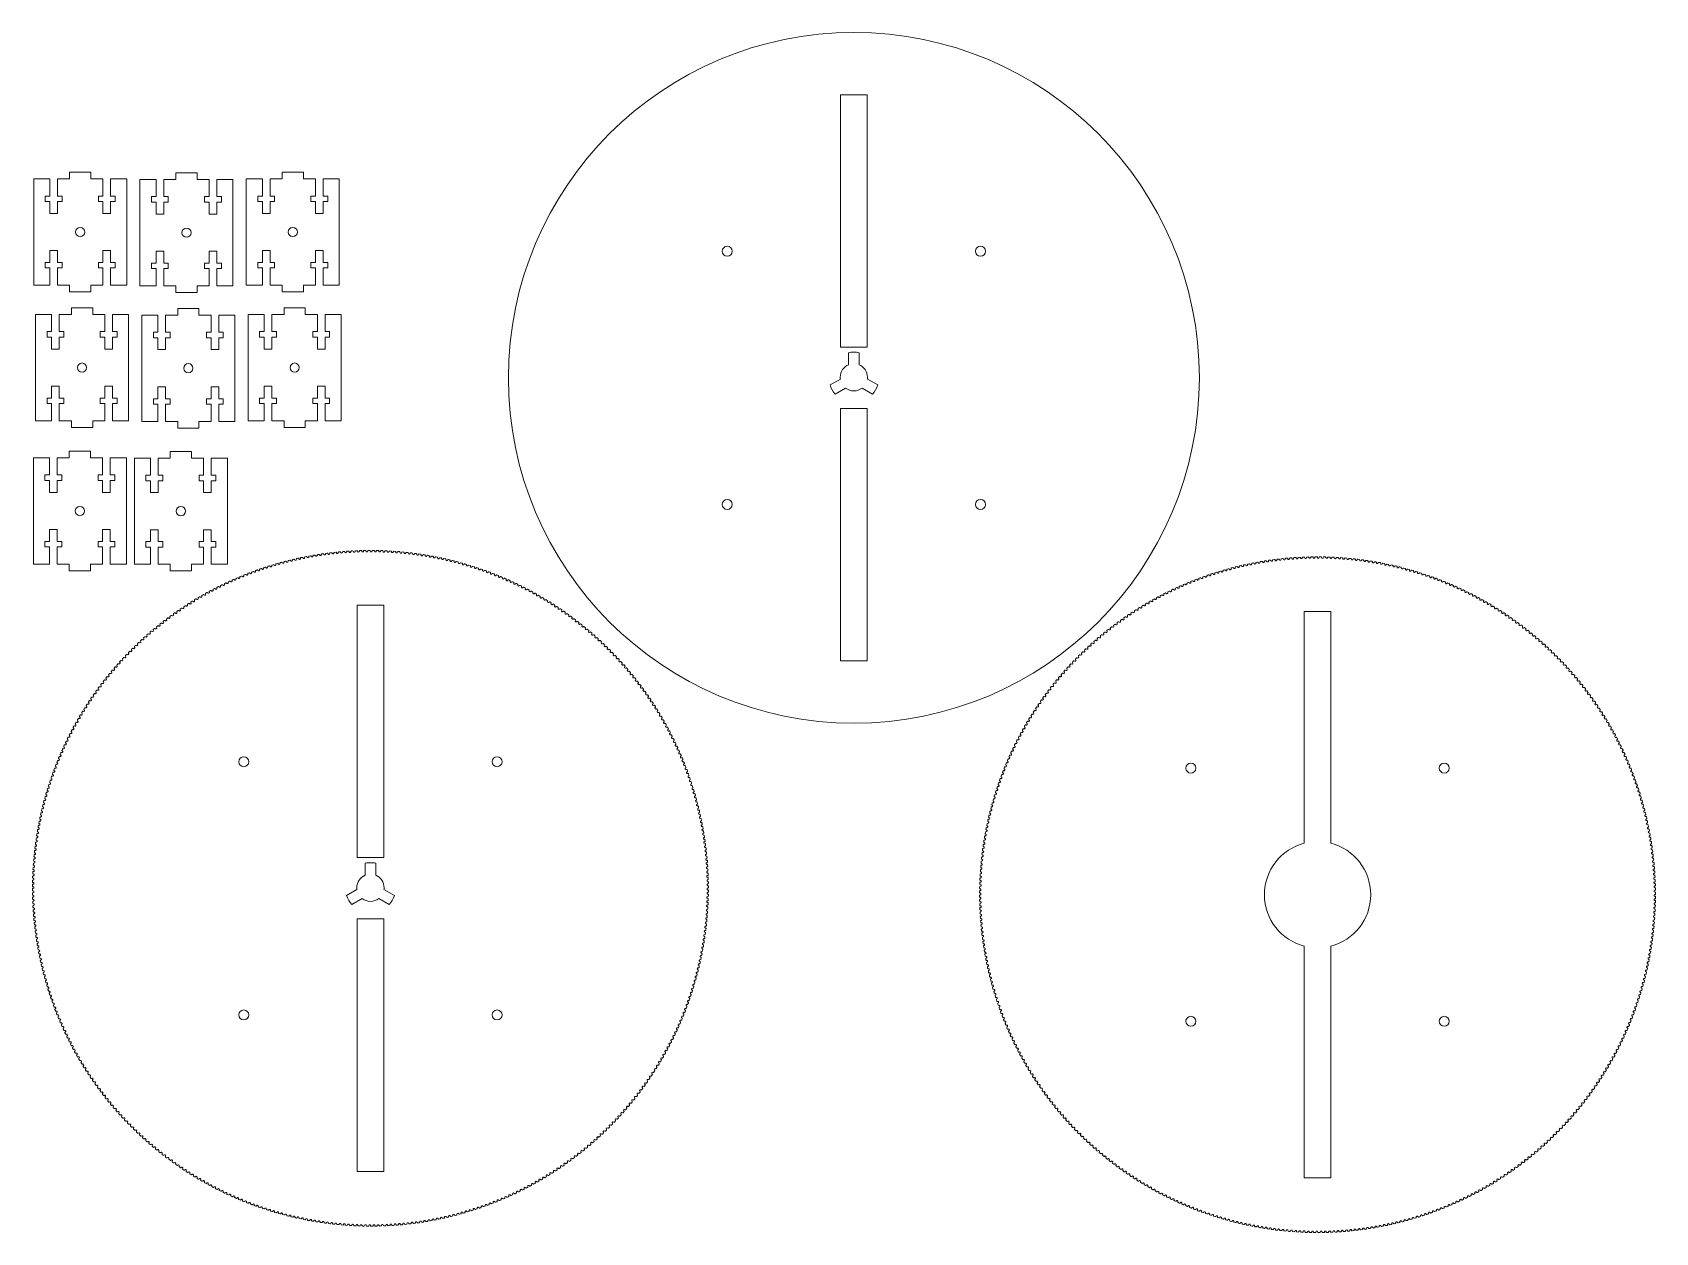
# Model space of a CAD drawing. Header units: inches. Extents: x -19.3 to 11.3, y -11.3 to 11.3.
import ezdxf

# ---------------------------------------------------------------- set-up
doc = ezdxf.new("R2010")
doc.units = ezdxf.units.IN
doc.header["$MEASUREMENT"] = 0
doc.layers.add('Layer 1', color=7, linetype='Continuous')

msp = doc.modelspace()

# ---------------------------------------------------------------- linework, layer by layer
at = {"layer": 'Layer 1', "color": 250, "lineweight": 18}
for points in [[(-4.077, 5.387), (-3.577, 5.387), (-3.577, 10.137), (-4.077, 10.137), (-4.077, 5.387)], [(-4.077, -0.519), (-3.577, -0.519), (-3.577, 4.231), (-4.077, 4.231), (-4.077, -0.519)], [(-13.173, -4.222), (-12.673, -4.222), (-12.673, 0.528), (-13.173, 0.528), (-13.173, -4.222)], [(-13.173, -10.128), (-12.673, -10.128), (-12.673, -5.378), (-13.173, -5.378), (-13.173, -10.128)]]:
    msp.add_lwpolyline(points, close=True, dxfattribs=at)
for centre, major_axis, ratio in [((-3.827, 4.808), (0, 6.5), 0.999963), ((-18.384, 7.552), (0, 0.087), 1), ((-14.384, 7.552), (0, 0.087), 1), ((-16.384, 7.54), (0, 0.087), 1), ((-6.21, 7.191), (0, 0.094), 1), ((-1.444, 7.191), (0, 0.094), 1), ((-18.349, 5), (0, 0.087), 1), ((-16.349, 4.988), (0, 0.087), 1), ((-14.349, 5), (0, 0.087), 1), ((-6.21, 2.425), (0, 0.094), 1), ((-1.444, 2.425), (0, 0.094), 1), ((-18.389, 2.302), (0, 0.087), 1), ((-16.489, 2.298), (0, 0.087), 1), ((-15.306, -2.418), (0, 0.094), 1), ((-10.54, -2.418), (0, 0.094), 1), ((2.514, -2.538), (0, 0.094), 1), ((7.28, -2.538), (0, 0.094), 1), ((-15.306, -7.184), (0, 0.094), 1), ((-10.54, -7.184), (0, 0.094), 1), ((2.514, -7.304), (0, 0.094), 1), ((7.28, -7.304), (0, 0.094), 1)]:
    msp.add_ellipse(centre, major_axis=major_axis, ratio=ratio, dxfattribs=at)
for points, knots in [([(-18.956, 6.552), (-18.956, 6.552), (-19.259, 6.552), (-19.259, 6.552), (-19.259, 6.552), (-19.259, 8.552), (-19.259, 8.552), (-19.259, 8.552), (-18.956, 8.552), (-18.956, 8.552)], [0, 0, 0, 0, 0.333333, 0.333333, 0.333333, 0.666667, 0.666667, 0.666667, 1, 1, 1, 1]), ([(-18.584, 8.552), (-18.584, 8.552), (-18.584, 8.677), (-18.584, 8.677), (-18.584, 8.677), (-18.184, 8.677), (-18.184, 8.677), (-18.184, 8.677), (-18.184, 8.552), (-18.184, 8.552)], [0, 0, 0, 0, 0.333333, 0.333333, 0.333333, 0.666667, 0.666667, 0.666667, 1, 1, 1, 1]), ([(-17.812, 8.552), (-17.812, 8.552), (-17.509, 8.552), (-17.509, 8.552), (-17.509, 8.552), (-17.509, 6.552), (-17.509, 6.552), (-17.509, 6.552), (-17.812, 6.552), (-17.812, 6.552)], [0, 0, 0, 0, 0.333333, 0.333333, 0.333333, 0.666667, 0.666667, 0.666667, 1, 1, 1, 1]), ([(-16.584, 8.54), (-16.584, 8.54), (-16.584, 8.665), (-16.584, 8.665), (-16.584, 8.665), (-16.184, 8.665), (-16.184, 8.665), (-16.184, 8.665), (-16.184, 8.54), (-16.184, 8.54)], [0, 0, 0, 0, 0.333333, 0.333333, 0.333333, 0.666667, 0.666667, 0.666667, 1, 1, 1, 1]), ([(-14.956, 6.552), (-14.956, 6.552), (-15.259, 6.552), (-15.259, 6.552), (-15.259, 6.552), (-15.259, 8.552), (-15.259, 8.552), (-15.259, 8.552), (-14.956, 8.552), (-14.956, 8.552)], [0, 0, 0, 0, 0.333333, 0.333333, 0.333333, 0.666667, 0.666667, 0.666667, 1, 1, 1, 1]), ([(-14.584, 8.552), (-14.584, 8.552), (-14.584, 8.677), (-14.584, 8.677), (-14.584, 8.677), (-14.184, 8.677), (-14.184, 8.677), (-14.184, 8.677), (-14.184, 8.552), (-14.184, 8.552)], [0, 0, 0, 0, 0.333333, 0.333333, 0.333333, 0.666667, 0.666667, 0.666667, 1, 1, 1, 1]), ([(-13.812, 8.552), (-13.812, 8.552), (-13.509, 8.552), (-13.509, 8.552), (-13.509, 8.552), (-13.509, 6.552), (-13.509, 6.552), (-13.509, 6.552), (-13.812, 6.552), (-13.812, 6.552)], [0, 0, 0, 0, 0.333333, 0.333333, 0.333333, 0.666667, 0.666667, 0.666667, 1, 1, 1, 1]), ([(-16.956, 6.54), (-16.956, 6.54), (-17.259, 6.54), (-17.259, 6.54), (-17.259, 6.54), (-17.259, 8.54), (-17.259, 8.54), (-17.259, 8.54), (-16.956, 8.54), (-16.956, 8.54)], [0, 0, 0, 0, 0.333333, 0.333333, 0.333333, 0.666667, 0.666667, 0.666667, 1, 1, 1, 1]), ([(-15.812, 8.54), (-15.812, 8.54), (-15.509, 8.54), (-15.509, 8.54), (-15.509, 8.54), (-15.509, 6.54), (-15.509, 6.54), (-15.509, 6.54), (-15.812, 6.54), (-15.812, 6.54)], [0, 0, 0, 0, 0.333333, 0.333333, 0.333333, 0.666667, 0.666667, 0.666667, 1, 1, 1, 1]), ([(-18.956, 8.229), (-18.956, 8.229), (-19.042, 8.229), (-19.042, 8.229), (-19.042, 8.229), (-19.042, 8.125), (-19.042, 8.125), (-19.042, 8.125), (-18.956, 8.125), (-18.956, 8.125)], [0, 0, 0, 0, 0.333333, 0.333333, 0.333333, 0.666667, 0.666667, 0.666667, 1, 1, 1, 1]), ([(-18.812, 8.125), (-18.812, 8.125), (-18.812, 7.902), (-18.812, 7.902), (-18.812, 7.902), (-18.956, 7.902), (-18.956, 7.902), (-18.956, 7.902), (-18.956, 8.125), (-18.956, 8.125)], [0, 0, 0, 0, 0.333333, 0.333333, 0.333333, 0.666667, 0.666667, 0.666667, 1, 1, 1, 1]), ([(-18.812, 8.125), (-18.812, 8.125), (-18.726, 8.125), (-18.726, 8.125), (-18.726, 8.125), (-18.726, 8.229), (-18.726, 8.229), (-18.726, 8.229), (-18.812, 8.229), (-18.812, 8.229)], [0, 0, 0, 0, 0.333333, 0.333333, 0.333333, 0.666667, 0.666667, 0.666667, 1, 1, 1, 1]), ([(-17.956, 8.229), (-17.956, 8.229), (-18.042, 8.229), (-18.042, 8.229), (-18.042, 8.229), (-18.042, 8.125), (-18.042, 8.125), (-18.042, 8.125), (-17.956, 8.125), (-17.956, 8.125)], [0, 0, 0, 0, 0.333333, 0.333333, 0.333333, 0.666667, 0.666667, 0.666667, 1, 1, 1, 1]), ([(-17.812, 8.125), (-17.812, 8.125), (-17.812, 7.902), (-17.812, 7.902), (-17.812, 7.902), (-17.956, 7.902), (-17.956, 7.902), (-17.956, 7.902), (-17.956, 8.125), (-17.956, 8.125)], [0, 0, 0, 0, 0.333333, 0.333333, 0.333333, 0.666667, 0.666667, 0.666667, 1, 1, 1, 1]), ([(-17.812, 8.125), (-17.812, 8.125), (-17.726, 8.125), (-17.726, 8.125), (-17.726, 8.125), (-17.726, 8.229), (-17.726, 8.229), (-17.726, 8.229), (-17.812, 8.229), (-17.812, 8.229)], [0, 0, 0, 0, 0.333333, 0.333333, 0.333333, 0.666667, 0.666667, 0.666667, 1, 1, 1, 1]), ([(-16.956, 8.218), (-16.956, 8.218), (-17.042, 8.218), (-17.042, 8.218), (-17.042, 8.218), (-17.042, 8.113), (-17.042, 8.113), (-17.042, 8.113), (-16.956, 8.113), (-16.956, 8.113)], [0, 0, 0, 0, 0.333333, 0.333333, 0.333333, 0.666667, 0.666667, 0.666667, 1, 1, 1, 1]), ([(-16.812, 8.113), (-16.812, 8.113), (-16.812, 7.89), (-16.812, 7.89), (-16.812, 7.89), (-16.956, 7.89), (-16.956, 7.89), (-16.956, 7.89), (-16.956, 8.113), (-16.956, 8.113)], [0, 0, 0, 0, 0.333333, 0.333333, 0.333333, 0.666667, 0.666667, 0.666667, 1, 1, 1, 1]), ([(-16.812, 8.113), (-16.812, 8.113), (-16.726, 8.113), (-16.726, 8.113), (-16.726, 8.113), (-16.726, 8.218), (-16.726, 8.218), (-16.726, 8.218), (-16.812, 8.218), (-16.812, 8.218)], [0, 0, 0, 0, 0.333333, 0.333333, 0.333333, 0.666667, 0.666667, 0.666667, 1, 1, 1, 1]), ([(-15.956, 8.218), (-15.956, 8.218), (-16.042, 8.218), (-16.042, 8.218), (-16.042, 8.218), (-16.042, 8.113), (-16.042, 8.113), (-16.042, 8.113), (-15.956, 8.113), (-15.956, 8.113)], [0, 0, 0, 0, 0.333333, 0.333333, 0.333333, 0.666667, 0.666667, 0.666667, 1, 1, 1, 1]), ([(-15.812, 8.113), (-15.812, 8.113), (-15.812, 7.89), (-15.812, 7.89), (-15.812, 7.89), (-15.956, 7.89), (-15.956, 7.89), (-15.956, 7.89), (-15.956, 8.113), (-15.956, 8.113)], [0, 0, 0, 0, 0.333333, 0.333333, 0.333333, 0.666667, 0.666667, 0.666667, 1, 1, 1, 1]), ([(-15.812, 8.113), (-15.812, 8.113), (-15.726, 8.113), (-15.726, 8.113), (-15.726, 8.113), (-15.726, 8.218), (-15.726, 8.218), (-15.726, 8.218), (-15.812, 8.218), (-15.812, 8.218)], [0, 0, 0, 0, 0.333333, 0.333333, 0.333333, 0.666667, 0.666667, 0.666667, 1, 1, 1, 1]), ([(-14.956, 8.23), (-14.956, 8.23), (-15.042, 8.23), (-15.042, 8.23), (-15.042, 8.23), (-15.042, 8.125), (-15.042, 8.125), (-15.042, 8.125), (-14.956, 8.125), (-14.956, 8.125)], [0, 0, 0, 0, 0.333333, 0.333333, 0.333333, 0.666667, 0.666667, 0.666667, 1, 1, 1, 1]), ([(-14.812, 8.125), (-14.812, 8.125), (-14.812, 7.902), (-14.812, 7.902), (-14.812, 7.902), (-14.956, 7.902), (-14.956, 7.902), (-14.956, 7.902), (-14.956, 8.125), (-14.956, 8.125)], [0, 0, 0, 0, 0.333333, 0.333333, 0.333333, 0.666667, 0.666667, 0.666667, 1, 1, 1, 1]), ([(-14.812, 8.125), (-14.812, 8.125), (-14.726, 8.125), (-14.726, 8.125), (-14.726, 8.125), (-14.726, 8.23), (-14.726, 8.23), (-14.726, 8.23), (-14.812, 8.23), (-14.812, 8.23)], [0, 0, 0, 0, 0.333333, 0.333333, 0.333333, 0.666667, 0.666667, 0.666667, 1, 1, 1, 1]), ([(-13.956, 8.23), (-13.956, 8.23), (-14.042, 8.23), (-14.042, 8.23), (-14.042, 8.23), (-14.042, 8.125), (-14.042, 8.125), (-14.042, 8.125), (-13.956, 8.125), (-13.956, 8.125)], [0, 0, 0, 0, 0.333333, 0.333333, 0.333333, 0.666667, 0.666667, 0.666667, 1, 1, 1, 1]), ([(-13.812, 8.125), (-13.812, 8.125), (-13.812, 7.902), (-13.812, 7.902), (-13.812, 7.902), (-13.956, 7.902), (-13.956, 7.902), (-13.956, 7.902), (-13.956, 8.125), (-13.956, 8.125)], [0, 0, 0, 0, 0.333333, 0.333333, 0.333333, 0.666667, 0.666667, 0.666667, 1, 1, 1, 1]), ([(-13.812, 8.125), (-13.812, 8.125), (-13.726, 8.125), (-13.726, 8.125), (-13.726, 8.125), (-13.726, 8.23), (-13.726, 8.23), (-13.726, 8.23), (-13.812, 8.23), (-13.812, 8.23)], [0, 0, 0, 0, 0.333333, 0.333333, 0.333333, 0.666667, 0.666667, 0.666667, 1, 1, 1, 1]), ([(-18.812, 6.979), (-18.812, 6.979), (-18.812, 7.202), (-18.812, 7.202), (-18.812, 7.202), (-18.956, 7.202), (-18.956, 7.202), (-18.956, 7.202), (-18.956, 6.979), (-18.956, 6.979)], [0, 0, 0, 0, 0.333333, 0.333333, 0.333333, 0.666667, 0.666667, 0.666667, 1, 1, 1, 1]), ([(-17.812, 6.979), (-17.812, 6.979), (-17.812, 7.202), (-17.812, 7.202), (-17.812, 7.202), (-17.956, 7.202), (-17.956, 7.202), (-17.956, 7.202), (-17.956, 6.979), (-17.956, 6.979)], [0, 0, 0, 0, 0.333333, 0.333333, 0.333333, 0.666667, 0.666667, 0.666667, 1, 1, 1, 1]), ([(-16.812, 6.968), (-16.812, 6.968), (-16.812, 7.19), (-16.812, 7.19), (-16.812, 7.19), (-16.956, 7.19), (-16.956, 7.19), (-16.956, 7.19), (-16.956, 6.968), (-16.956, 6.968)], [0, 0, 0, 0, 0.333333, 0.333333, 0.333333, 0.666667, 0.666667, 0.666667, 1, 1, 1, 1]), ([(-15.812, 6.968), (-15.812, 6.968), (-15.812, 7.19), (-15.812, 7.19), (-15.812, 7.19), (-15.956, 7.19), (-15.956, 7.19), (-15.956, 7.19), (-15.956, 6.968), (-15.956, 6.968)], [0, 0, 0, 0, 0.333333, 0.333333, 0.333333, 0.666667, 0.666667, 0.666667, 1, 1, 1, 1]), ([(-14.812, 6.98), (-14.812, 6.98), (-14.812, 7.202), (-14.812, 7.202), (-14.812, 7.202), (-14.956, 7.202), (-14.956, 7.202), (-14.956, 7.202), (-14.956, 6.98), (-14.956, 6.98)], [0, 0, 0, 0, 0.333333, 0.333333, 0.333333, 0.666667, 0.666667, 0.666667, 1, 1, 1, 1]), ([(-13.812, 6.98), (-13.812, 6.98), (-13.812, 7.202), (-13.812, 7.202), (-13.812, 7.202), (-13.956, 7.202), (-13.956, 7.202), (-13.956, 7.202), (-13.956, 6.98), (-13.956, 6.98)], [0, 0, 0, 0, 0.333333, 0.333333, 0.333333, 0.666667, 0.666667, 0.666667, 1, 1, 1, 1]), ([(-18.956, 6.979), (-18.956, 6.979), (-19.042, 6.979), (-19.042, 6.979), (-19.042, 6.979), (-19.042, 6.875), (-19.042, 6.875), (-19.042, 6.875), (-18.956, 6.875), (-18.956, 6.875)], [0, 0, 0, 0, 0.333333, 0.333333, 0.333333, 0.666667, 0.666667, 0.666667, 1, 1, 1, 1]), ([(-18.812, 6.875), (-18.812, 6.875), (-18.726, 6.875), (-18.726, 6.875), (-18.726, 6.875), (-18.726, 6.979), (-18.726, 6.979), (-18.726, 6.979), (-18.812, 6.979), (-18.812, 6.979)], [0, 0, 0, 0, 0.333333, 0.333333, 0.333333, 0.666667, 0.666667, 0.666667, 1, 1, 1, 1]), ([(-17.956, 6.979), (-17.956, 6.979), (-18.042, 6.979), (-18.042, 6.979), (-18.042, 6.979), (-18.042, 6.875), (-18.042, 6.875), (-18.042, 6.875), (-17.956, 6.875), (-17.956, 6.875)], [0, 0, 0, 0, 0.333333, 0.333333, 0.333333, 0.666667, 0.666667, 0.666667, 1, 1, 1, 1]), ([(-17.812, 6.875), (-17.812, 6.875), (-17.726, 6.875), (-17.726, 6.875), (-17.726, 6.875), (-17.726, 6.979), (-17.726, 6.979), (-17.726, 6.979), (-17.812, 6.979), (-17.812, 6.979)], [0, 0, 0, 0, 0.333333, 0.333333, 0.333333, 0.666667, 0.666667, 0.666667, 1, 1, 1, 1]), ([(-16.956, 6.968), (-16.956, 6.968), (-17.042, 6.968), (-17.042, 6.968), (-17.042, 6.968), (-17.042, 6.863), (-17.042, 6.863), (-17.042, 6.863), (-16.956, 6.863), (-16.956, 6.863)], [0, 0, 0, 0, 0.333333, 0.333333, 0.333333, 0.666667, 0.666667, 0.666667, 1, 1, 1, 1]), ([(-16.812, 6.863), (-16.812, 6.863), (-16.726, 6.863), (-16.726, 6.863), (-16.726, 6.863), (-16.726, 6.968), (-16.726, 6.968), (-16.726, 6.968), (-16.812, 6.968), (-16.812, 6.968)], [0, 0, 0, 0, 0.333333, 0.333333, 0.333333, 0.666667, 0.666667, 0.666667, 1, 1, 1, 1]), ([(-15.956, 6.968), (-15.956, 6.968), (-16.042, 6.968), (-16.042, 6.968), (-16.042, 6.968), (-16.042, 6.863), (-16.042, 6.863), (-16.042, 6.863), (-15.956, 6.863), (-15.956, 6.863)], [0, 0, 0, 0, 0.333333, 0.333333, 0.333333, 0.666667, 0.666667, 0.666667, 1, 1, 1, 1]), ([(-15.812, 6.863), (-15.812, 6.863), (-15.726, 6.863), (-15.726, 6.863), (-15.726, 6.863), (-15.726, 6.968), (-15.726, 6.968), (-15.726, 6.968), (-15.812, 6.968), (-15.812, 6.968)], [0, 0, 0, 0, 0.333333, 0.333333, 0.333333, 0.666667, 0.666667, 0.666667, 1, 1, 1, 1]), ([(-14.956, 6.98), (-14.956, 6.98), (-15.042, 6.98), (-15.042, 6.98), (-15.042, 6.98), (-15.042, 6.875), (-15.042, 6.875), (-15.042, 6.875), (-14.956, 6.875), (-14.956, 6.875)], [0, 0, 0, 0, 0.333333, 0.333333, 0.333333, 0.666667, 0.666667, 0.666667, 1, 1, 1, 1]), ([(-14.812, 6.875), (-14.812, 6.875), (-14.726, 6.875), (-14.726, 6.875), (-14.726, 6.875), (-14.726, 6.98), (-14.726, 6.98), (-14.726, 6.98), (-14.812, 6.98), (-14.812, 6.98)], [0, 0, 0, 0, 0.333333, 0.333333, 0.333333, 0.666667, 0.666667, 0.666667, 1, 1, 1, 1]), ([(-13.956, 6.98), (-13.956, 6.98), (-14.042, 6.98), (-14.042, 6.98), (-14.042, 6.98), (-14.042, 6.875), (-14.042, 6.875), (-14.042, 6.875), (-13.956, 6.875), (-13.956, 6.875)], [0, 0, 0, 0, 0.333333, 0.333333, 0.333333, 0.666667, 0.666667, 0.666667, 1, 1, 1, 1]), ([(-13.812, 6.875), (-13.812, 6.875), (-13.726, 6.875), (-13.726, 6.875), (-13.726, 6.875), (-13.726, 6.98), (-13.726, 6.98), (-13.726, 6.98), (-13.812, 6.98), (-13.812, 6.98)], [0, 0, 0, 0, 0.333333, 0.333333, 0.333333, 0.666667, 0.666667, 0.666667, 1, 1, 1, 1]), ([(-18.184, 6.552), (-18.184, 6.552), (-18.184, 6.427), (-18.184, 6.427), (-18.184, 6.427), (-18.584, 6.427), (-18.584, 6.427), (-18.584, 6.427), (-18.584, 6.552), (-18.584, 6.552)], [0, 0, 0, 0, 0.333333, 0.333333, 0.333333, 0.666667, 0.666667, 0.666667, 1, 1, 1, 1]), ([(-16.184, 6.54), (-16.184, 6.54), (-16.184, 6.415), (-16.184, 6.415), (-16.184, 6.415), (-16.584, 6.415), (-16.584, 6.415), (-16.584, 6.415), (-16.584, 6.54), (-16.584, 6.54)], [0, 0, 0, 0, 0.333333, 0.333333, 0.333333, 0.666667, 0.666667, 0.666667, 1, 1, 1, 1]), ([(-14.184, 6.552), (-14.184, 6.552), (-14.184, 6.427), (-14.184, 6.427), (-14.184, 6.427), (-14.584, 6.427), (-14.584, 6.427), (-14.584, 6.427), (-14.584, 6.552), (-14.584, 6.552)], [0, 0, 0, 0, 0.333333, 0.333333, 0.333333, 0.666667, 0.666667, 0.666667, 1, 1, 1, 1]), ([(-18.549, 6), (-18.549, 6), (-18.549, 6.124), (-18.549, 6.124), (-18.549, 6.124), (-18.149, 6.124), (-18.149, 6.124), (-18.149, 6.124), (-18.149, 6), (-18.149, 6)], [0, 0, 0, 0, 0.333333, 0.333333, 0.333333, 0.666667, 0.666667, 0.666667, 1, 1, 1, 1]), ([(-16.549, 5.988), (-16.549, 5.988), (-16.549, 6.112), (-16.549, 6.112), (-16.549, 6.112), (-16.149, 6.112), (-16.149, 6.112), (-16.149, 6.112), (-16.149, 5.988), (-16.149, 5.988)], [0, 0, 0, 0, 0.333333, 0.333333, 0.333333, 0.666667, 0.666667, 0.666667, 1, 1, 1, 1]), ([(-14.549, 6), (-14.549, 6), (-14.549, 6.124), (-14.549, 6.124), (-14.549, 6.124), (-14.149, 6.124), (-14.149, 6.124), (-14.149, 6.124), (-14.149, 6), (-14.149, 6)], [0, 0, 0, 0, 0.333333, 0.333333, 0.333333, 0.666667, 0.666667, 0.666667, 1, 1, 1, 1]), ([(-18.921, 4), (-18.921, 4), (-19.224, 4), (-19.224, 4), (-19.224, 4), (-19.224, 6), (-19.224, 6), (-19.224, 6), (-18.921, 6), (-18.921, 6)], [0, 0, 0, 0, 0.333333, 0.333333, 0.333333, 0.666667, 0.666667, 0.666667, 1, 1, 1, 1]), ([(-17.777, 6), (-17.777, 6), (-17.474, 6), (-17.474, 6), (-17.474, 6), (-17.474, 4), (-17.474, 4), (-17.474, 4), (-17.777, 4), (-17.777, 4)], [0, 0, 0, 0, 0.333333, 0.333333, 0.333333, 0.666667, 0.666667, 0.666667, 1, 1, 1, 1]), ([(-16.921, 3.988), (-16.921, 3.988), (-17.224, 3.988), (-17.224, 3.988), (-17.224, 3.988), (-17.224, 5.988), (-17.224, 5.988), (-17.224, 5.988), (-16.921, 5.988), (-16.921, 5.988)], [0, 0, 0, 0, 0.333333, 0.333333, 0.333333, 0.666667, 0.666667, 0.666667, 1, 1, 1, 1]), ([(-15.777, 5.988), (-15.777, 5.988), (-15.474, 5.988), (-15.474, 5.988), (-15.474, 5.988), (-15.474, 3.988), (-15.474, 3.988), (-15.474, 3.988), (-15.777, 3.988), (-15.777, 3.988)], [0, 0, 0, 0, 0.333333, 0.333333, 0.333333, 0.666667, 0.666667, 0.666667, 1, 1, 1, 1]), ([(-14.921, 4), (-14.921, 4), (-15.224, 4), (-15.224, 4), (-15.224, 4), (-15.224, 6), (-15.224, 6), (-15.224, 6), (-14.921, 6), (-14.921, 6)], [0, 0, 0, 0, 0.333333, 0.333333, 0.333333, 0.666667, 0.666667, 0.666667, 1, 1, 1, 1]), ([(-13.777, 6), (-13.777, 6), (-13.474, 6), (-13.474, 6), (-13.474, 6), (-13.474, 4), (-13.474, 4), (-13.474, 4), (-13.777, 4), (-13.777, 4)], [0, 0, 0, 0, 0.333333, 0.333333, 0.333333, 0.666667, 0.666667, 0.666667, 1, 1, 1, 1]), ([(-18.921, 5.677), (-18.921, 5.677), (-19.007, 5.677), (-19.007, 5.677), (-19.007, 5.677), (-19.007, 5.572), (-19.007, 5.572), (-19.007, 5.572), (-18.921, 5.572), (-18.921, 5.572)], [0, 0, 0, 0, 0.333333, 0.333333, 0.333333, 0.666667, 0.666667, 0.666667, 1, 1, 1, 1]), ([(-18.777, 5.572), (-18.777, 5.572), (-18.777, 5.35), (-18.777, 5.35), (-18.777, 5.35), (-18.921, 5.35), (-18.921, 5.35), (-18.921, 5.35), (-18.921, 5.572), (-18.921, 5.572)], [0, 0, 0, 0, 0.333333, 0.333333, 0.333333, 0.666667, 0.666667, 0.666667, 1, 1, 1, 1]), ([(-18.777, 5.572), (-18.777, 5.572), (-18.691, 5.572), (-18.691, 5.572), (-18.691, 5.572), (-18.691, 5.677), (-18.691, 5.677), (-18.691, 5.677), (-18.777, 5.677), (-18.777, 5.677)], [0, 0, 0, 0, 0.333333, 0.333333, 0.333333, 0.666667, 0.666667, 0.666667, 1, 1, 1, 1]), ([(-17.921, 5.677), (-17.921, 5.677), (-18.007, 5.677), (-18.007, 5.677), (-18.007, 5.677), (-18.007, 5.572), (-18.007, 5.572), (-18.007, 5.572), (-17.921, 5.572), (-17.921, 5.572)], [0, 0, 0, 0, 0.333333, 0.333333, 0.333333, 0.666667, 0.666667, 0.666667, 1, 1, 1, 1]), ([(-17.777, 5.572), (-17.777, 5.572), (-17.777, 5.35), (-17.777, 5.35), (-17.777, 5.35), (-17.921, 5.35), (-17.921, 5.35), (-17.921, 5.35), (-17.921, 5.572), (-17.921, 5.572)], [0, 0, 0, 0, 0.333333, 0.333333, 0.333333, 0.666667, 0.666667, 0.666667, 1, 1, 1, 1]), ([(-17.777, 5.572), (-17.777, 5.572), (-17.691, 5.572), (-17.691, 5.572), (-17.691, 5.572), (-17.691, 5.677), (-17.691, 5.677), (-17.691, 5.677), (-17.777, 5.677), (-17.777, 5.677)], [0, 0, 0, 0, 0.333333, 0.333333, 0.333333, 0.666667, 0.666667, 0.666667, 1, 1, 1, 1]), ([(-16.921, 5.665), (-16.921, 5.665), (-17.007, 5.665), (-17.007, 5.665), (-17.007, 5.665), (-17.007, 5.56), (-17.007, 5.56), (-17.007, 5.56), (-16.921, 5.56), (-16.921, 5.56)], [0, 0, 0, 0, 0.333333, 0.333333, 0.333333, 0.666667, 0.666667, 0.666667, 1, 1, 1, 1]), ([(-16.777, 5.56), (-16.777, 5.56), (-16.777, 5.338), (-16.777, 5.338), (-16.777, 5.338), (-16.921, 5.338), (-16.921, 5.338), (-16.921, 5.338), (-16.921, 5.56), (-16.921, 5.56)], [0, 0, 0, 0, 0.333333, 0.333333, 0.333333, 0.666667, 0.666667, 0.666667, 1, 1, 1, 1]), ([(-16.777, 5.56), (-16.777, 5.56), (-16.691, 5.56), (-16.691, 5.56), (-16.691, 5.56), (-16.691, 5.665), (-16.691, 5.665), (-16.691, 5.665), (-16.777, 5.665), (-16.777, 5.665)], [0, 0, 0, 0, 0.333333, 0.333333, 0.333333, 0.666667, 0.666667, 0.666667, 1, 1, 1, 1]), ([(-15.921, 5.665), (-15.921, 5.665), (-16.007, 5.665), (-16.007, 5.665), (-16.007, 5.665), (-16.007, 5.56), (-16.007, 5.56), (-16.007, 5.56), (-15.921, 5.56), (-15.921, 5.56)], [0, 0, 0, 0, 0.333333, 0.333333, 0.333333, 0.666667, 0.666667, 0.666667, 1, 1, 1, 1]), ([(-15.777, 5.56), (-15.777, 5.56), (-15.777, 5.338), (-15.777, 5.338), (-15.777, 5.338), (-15.921, 5.338), (-15.921, 5.338), (-15.921, 5.338), (-15.921, 5.56), (-15.921, 5.56)], [0, 0, 0, 0, 0.333333, 0.333333, 0.333333, 0.666667, 0.666667, 0.666667, 1, 1, 1, 1]), ([(-15.777, 5.56), (-15.777, 5.56), (-15.691, 5.56), (-15.691, 5.56), (-15.691, 5.56), (-15.691, 5.665), (-15.691, 5.665), (-15.691, 5.665), (-15.777, 5.665), (-15.777, 5.665)], [0, 0, 0, 0, 0.333333, 0.333333, 0.333333, 0.666667, 0.666667, 0.666667, 1, 1, 1, 1]), ([(-14.921, 5.677), (-14.921, 5.677), (-15.007, 5.677), (-15.007, 5.677), (-15.007, 5.677), (-15.007, 5.572), (-15.007, 5.572), (-15.007, 5.572), (-14.921, 5.572), (-14.921, 5.572)], [0, 0, 0, 0, 0.333333, 0.333333, 0.333333, 0.666667, 0.666667, 0.666667, 1, 1, 1, 1]), ([(-14.777, 5.572), (-14.777, 5.572), (-14.777, 5.35), (-14.777, 5.35), (-14.777, 5.35), (-14.921, 5.35), (-14.921, 5.35), (-14.921, 5.35), (-14.921, 5.572), (-14.921, 5.572)], [0, 0, 0, 0, 0.333333, 0.333333, 0.333333, 0.666667, 0.666667, 0.666667, 1, 1, 1, 1]), ([(-14.777, 5.572), (-14.777, 5.572), (-14.691, 5.572), (-14.691, 5.572), (-14.691, 5.572), (-14.691, 5.677), (-14.691, 5.677), (-14.691, 5.677), (-14.777, 5.677), (-14.777, 5.677)], [0, 0, 0, 0, 0.333333, 0.333333, 0.333333, 0.666667, 0.666667, 0.666667, 1, 1, 1, 1]), ([(-13.921, 5.677), (-13.921, 5.677), (-14.007, 5.677), (-14.007, 5.677), (-14.007, 5.677), (-14.007, 5.572), (-14.007, 5.572), (-14.007, 5.572), (-13.921, 5.572), (-13.921, 5.572)], [0, 0, 0, 0, 0.333333, 0.333333, 0.333333, 0.666667, 0.666667, 0.666667, 1, 1, 1, 1]), ([(-13.777, 5.572), (-13.777, 5.572), (-13.777, 5.35), (-13.777, 5.35), (-13.777, 5.35), (-13.921, 5.35), (-13.921, 5.35), (-13.921, 5.35), (-13.921, 5.572), (-13.921, 5.572)], [0, 0, 0, 0, 0.333333, 0.333333, 0.333333, 0.666667, 0.666667, 0.666667, 1, 1, 1, 1]), ([(-13.777, 5.572), (-13.777, 5.572), (-13.691, 5.572), (-13.691, 5.572), (-13.691, 5.572), (-13.691, 5.677), (-13.691, 5.677), (-13.691, 5.677), (-13.777, 5.677), (-13.777, 5.677)], [0, 0, 0, 0, 0.333333, 0.333333, 0.333333, 0.666667, 0.666667, 0.666667, 1, 1, 1, 1]), ([(-3.926, 5.28), (-3.894, 5.287), (-3.861, 5.291), (-3.827, 5.291), (-3.794, 5.291), (-3.761, 5.287), (-3.729, 5.28)], [0, 0, 0, 0, 0.5, 0.5, 0.5, 1, 1, 1, 1]), ([(-4.081, 4.785), (-4.083, 4.796), (-4.083, 4.807), (-4.083, 4.818), (-4.083, 4.925), (-4.018, 5.016), (-3.926, 5.055)], [0, 0, 0, 0, 0.5, 0.5, 0.5, 1, 1, 1, 1]), ([(-3.729, 5.055), (-3.636, 5.016), (-3.571, 4.925), (-3.571, 4.818), (-3.571, 4.807), (-3.572, 4.796), (-3.573, 4.785)], [0, 0, 0, 0, 0.5, 0.5, 0.5, 1, 1, 1, 1]), ([(-18.777, 4.427), (-18.777, 4.427), (-18.777, 4.65), (-18.777, 4.65), (-18.777, 4.65), (-18.921, 4.65), (-18.921, 4.65), (-18.921, 4.65), (-18.921, 4.427), (-18.921, 4.427)], [0, 0, 0, 0, 0.333333, 0.333333, 0.333333, 0.666667, 0.666667, 0.666667, 1, 1, 1, 1]), ([(-17.777, 4.427), (-17.777, 4.427), (-17.777, 4.65), (-17.777, 4.65), (-17.777, 4.65), (-17.921, 4.65), (-17.921, 4.65), (-17.921, 4.65), (-17.921, 4.427), (-17.921, 4.427)], [0, 0, 0, 0, 0.333333, 0.333333, 0.333333, 0.666667, 0.666667, 0.666667, 1, 1, 1, 1]), ([(-16.777, 4.415), (-16.777, 4.415), (-16.777, 4.638), (-16.777, 4.638), (-16.777, 4.638), (-16.921, 4.638), (-16.921, 4.638), (-16.921, 4.638), (-16.921, 4.415), (-16.921, 4.415)], [0, 0, 0, 0, 0.333333, 0.333333, 0.333333, 0.666667, 0.666667, 0.666667, 1, 1, 1, 1]), ([(-15.777, 4.415), (-15.777, 4.415), (-15.777, 4.638), (-15.777, 4.638), (-15.777, 4.638), (-15.921, 4.638), (-15.921, 4.638), (-15.921, 4.638), (-15.921, 4.415), (-15.921, 4.415)], [0, 0, 0, 0, 0.333333, 0.333333, 0.333333, 0.666667, 0.666667, 0.666667, 1, 1, 1, 1]), ([(-14.777, 4.427), (-14.777, 4.427), (-14.777, 4.65), (-14.777, 4.65), (-14.777, 4.65), (-14.921, 4.65), (-14.921, 4.65), (-14.921, 4.65), (-14.921, 4.427), (-14.921, 4.427)], [0, 0, 0, 0, 0.333333, 0.333333, 0.333333, 0.666667, 0.666667, 0.666667, 1, 1, 1, 1]), ([(-13.777, 4.427), (-13.777, 4.427), (-13.777, 4.65), (-13.777, 4.65), (-13.777, 4.65), (-13.921, 4.65), (-13.921, 4.65), (-13.921, 4.65), (-13.921, 4.427), (-13.921, 4.427)], [0, 0, 0, 0, 0.333333, 0.333333, 0.333333, 0.666667, 0.666667, 0.666667, 1, 1, 1, 1]), ([(-3.672, 4.615), (-3.715, 4.582), (-3.769, 4.562), (-3.827, 4.562), (-3.886, 4.562), (-3.94, 4.582), (-3.983, 4.615)], [0, 0, 0, 0, 0.5, 0.5, 0.5, 1, 1, 1, 1]), ([(-18.921, 4.427), (-18.921, 4.427), (-19.007, 4.427), (-19.007, 4.427), (-19.007, 4.427), (-19.007, 4.322), (-19.007, 4.322), (-19.007, 4.322), (-18.921, 4.322), (-18.921, 4.322)], [0, 0, 0, 0, 0.333333, 0.333333, 0.333333, 0.666667, 0.666667, 0.666667, 1, 1, 1, 1]), ([(-18.777, 4.322), (-18.777, 4.322), (-18.691, 4.322), (-18.691, 4.322), (-18.691, 4.322), (-18.691, 4.427), (-18.691, 4.427), (-18.691, 4.427), (-18.777, 4.427), (-18.777, 4.427)], [0, 0, 0, 0, 0.333333, 0.333333, 0.333333, 0.666667, 0.666667, 0.666667, 1, 1, 1, 1]), ([(-17.921, 4.427), (-17.921, 4.427), (-18.007, 4.427), (-18.007, 4.427), (-18.007, 4.427), (-18.007, 4.322), (-18.007, 4.322), (-18.007, 4.322), (-17.921, 4.322), (-17.921, 4.322)], [0, 0, 0, 0, 0.333333, 0.333333, 0.333333, 0.666667, 0.666667, 0.666667, 1, 1, 1, 1]), ([(-17.777, 4.322), (-17.777, 4.322), (-17.691, 4.322), (-17.691, 4.322), (-17.691, 4.322), (-17.691, 4.427), (-17.691, 4.427), (-17.691, 4.427), (-17.777, 4.427), (-17.777, 4.427)], [0, 0, 0, 0, 0.333333, 0.333333, 0.333333, 0.666667, 0.666667, 0.666667, 1, 1, 1, 1]), ([(-16.921, 4.415), (-16.921, 4.415), (-17.007, 4.415), (-17.007, 4.415), (-17.007, 4.415), (-17.007, 4.31), (-17.007, 4.31), (-17.007, 4.31), (-16.921, 4.31), (-16.921, 4.31)], [0, 0, 0, 0, 0.333333, 0.333333, 0.333333, 0.666667, 0.666667, 0.666667, 1, 1, 1, 1]), ([(-16.777, 4.31), (-16.777, 4.31), (-16.691, 4.31), (-16.691, 4.31), (-16.691, 4.31), (-16.691, 4.415), (-16.691, 4.415), (-16.691, 4.415), (-16.777, 4.415), (-16.777, 4.415)], [0, 0, 0, 0, 0.333333, 0.333333, 0.333333, 0.666667, 0.666667, 0.666667, 1, 1, 1, 1]), ([(-15.921, 4.415), (-15.921, 4.415), (-16.007, 4.415), (-16.007, 4.415), (-16.007, 4.415), (-16.007, 4.31), (-16.007, 4.31), (-16.007, 4.31), (-15.921, 4.31), (-15.921, 4.31)], [0, 0, 0, 0, 0.333333, 0.333333, 0.333333, 0.666667, 0.666667, 0.666667, 1, 1, 1, 1]), ([(-15.777, 4.31), (-15.777, 4.31), (-15.691, 4.31), (-15.691, 4.31), (-15.691, 4.31), (-15.691, 4.415), (-15.691, 4.415), (-15.691, 4.415), (-15.777, 4.415), (-15.777, 4.415)], [0, 0, 0, 0, 0.333333, 0.333333, 0.333333, 0.666667, 0.666667, 0.666667, 1, 1, 1, 1]), ([(-14.921, 4.427), (-14.921, 4.427), (-15.007, 4.427), (-15.007, 4.427), (-15.007, 4.427), (-15.007, 4.322), (-15.007, 4.322), (-15.007, 4.322), (-14.921, 4.322), (-14.921, 4.322)], [0, 0, 0, 0, 0.333333, 0.333333, 0.333333, 0.666667, 0.666667, 0.666667, 1, 1, 1, 1]), ([(-14.777, 4.322), (-14.777, 4.322), (-14.691, 4.322), (-14.691, 4.322), (-14.691, 4.322), (-14.691, 4.427), (-14.691, 4.427), (-14.691, 4.427), (-14.777, 4.427), (-14.777, 4.427)], [0, 0, 0, 0, 0.333333, 0.333333, 0.333333, 0.666667, 0.666667, 0.666667, 1, 1, 1, 1]), ([(-13.921, 4.427), (-13.921, 4.427), (-14.007, 4.427), (-14.007, 4.427), (-14.007, 4.427), (-14.007, 4.322), (-14.007, 4.322), (-14.007, 4.322), (-13.921, 4.322), (-13.921, 4.322)], [0, 0, 0, 0, 0.333333, 0.333333, 0.333333, 0.666667, 0.666667, 0.666667, 1, 1, 1, 1]), ([(-13.777, 4.322), (-13.777, 4.322), (-13.691, 4.322), (-13.691, 4.322), (-13.691, 4.322), (-13.691, 4.427), (-13.691, 4.427), (-13.691, 4.427), (-13.777, 4.427), (-13.777, 4.427)], [0, 0, 0, 0, 0.333333, 0.333333, 0.333333, 0.666667, 0.666667, 0.666667, 1, 1, 1, 1]), ([(-18.149, 4), (-18.149, 4), (-18.149, 3.875), (-18.149, 3.875), (-18.149, 3.875), (-18.549, 3.875), (-18.549, 3.875), (-18.549, 3.875), (-18.549, 4), (-18.549, 4)], [0, 0, 0, 0, 0.333333, 0.333333, 0.333333, 0.666667, 0.666667, 0.666667, 1, 1, 1, 1]), ([(-16.149, 3.988), (-16.149, 3.988), (-16.149, 3.863), (-16.149, 3.863), (-16.149, 3.863), (-16.549, 3.863), (-16.549, 3.863), (-16.549, 3.863), (-16.549, 3.988), (-16.549, 3.988)], [0, 0, 0, 0, 0.333333, 0.333333, 0.333333, 0.666667, 0.666667, 0.666667, 1, 1, 1, 1]), ([(-14.149, 4), (-14.149, 4), (-14.149, 3.875), (-14.149, 3.875), (-14.149, 3.875), (-14.549, 3.875), (-14.549, 3.875), (-14.549, 3.875), (-14.549, 4), (-14.549, 4)], [0, 0, 0, 0, 0.333333, 0.333333, 0.333333, 0.666667, 0.666667, 0.666667, 1, 1, 1, 1]), ([(-18.589, 3.302), (-18.589, 3.302), (-18.589, 3.426), (-18.589, 3.426), (-18.589, 3.426), (-18.189, 3.426), (-18.189, 3.426), (-18.189, 3.426), (-18.189, 3.302), (-18.189, 3.302)], [0, 0, 0, 0, 0.333333, 0.333333, 0.333333, 0.666667, 0.666667, 0.666667, 1, 1, 1, 1]), ([(-16.689, 3.298), (-16.689, 3.298), (-16.689, 3.422), (-16.689, 3.422), (-16.689, 3.422), (-16.289, 3.422), (-16.289, 3.422), (-16.289, 3.422), (-16.289, 3.298), (-16.289, 3.298)], [0, 0, 0, 0, 0.333333, 0.333333, 0.333333, 0.666667, 0.666667, 0.666667, 1, 1, 1, 1]), ([(-18.961, 1.302), (-18.961, 1.302), (-19.264, 1.302), (-19.264, 1.302), (-19.264, 1.302), (-19.264, 3.302), (-19.264, 3.302), (-19.264, 3.302), (-18.961, 3.302), (-18.961, 3.302)], [0, 0, 0, 0, 0.333333, 0.333333, 0.333333, 0.666667, 0.666667, 0.666667, 1, 1, 1, 1]), ([(-17.817, 3.302), (-17.817, 3.302), (-17.514, 3.302), (-17.514, 3.302), (-17.514, 3.302), (-17.514, 1.302), (-17.514, 1.302), (-17.514, 1.302), (-17.817, 1.302), (-17.817, 1.302)], [0, 0, 0, 0, 0.333333, 0.333333, 0.333333, 0.666667, 0.666667, 0.666667, 1, 1, 1, 1]), ([(-17.061, 1.298), (-17.061, 1.298), (-17.364, 1.298), (-17.364, 1.298), (-17.364, 1.298), (-17.364, 3.298), (-17.364, 3.298), (-17.364, 3.298), (-17.061, 3.298), (-17.061, 3.298)], [0, 0, 0, 0, 0.333333, 0.333333, 0.333333, 0.666667, 0.666667, 0.666667, 1, 1, 1, 1]), ([(-15.917, 3.298), (-15.917, 3.298), (-15.614, 3.298), (-15.614, 3.298), (-15.614, 3.298), (-15.614, 1.298), (-15.614, 1.298), (-15.614, 1.298), (-15.917, 1.298), (-15.917, 1.298)], [0, 0, 0, 0, 0.333333, 0.333333, 0.333333, 0.666667, 0.666667, 0.666667, 1, 1, 1, 1]), ([(-18.961, 2.979), (-18.961, 2.979), (-19.047, 2.979), (-19.047, 2.979), (-19.047, 2.979), (-19.047, 2.874), (-19.047, 2.874), (-19.047, 2.874), (-18.961, 2.874), (-18.961, 2.874)], [0, 0, 0, 0, 0.333333, 0.333333, 0.333333, 0.666667, 0.666667, 0.666667, 1, 1, 1, 1]), ([(-18.817, 2.874), (-18.817, 2.874), (-18.817, 2.652), (-18.817, 2.652), (-18.817, 2.652), (-18.961, 2.652), (-18.961, 2.652), (-18.961, 2.652), (-18.961, 2.874), (-18.961, 2.874)], [0, 0, 0, 0, 0.333333, 0.333333, 0.333333, 0.666667, 0.666667, 0.666667, 1, 1, 1, 1]), ([(-18.817, 2.874), (-18.817, 2.874), (-18.731, 2.874), (-18.731, 2.874), (-18.731, 2.874), (-18.731, 2.979), (-18.731, 2.979), (-18.731, 2.979), (-18.817, 2.979), (-18.817, 2.979)], [0, 0, 0, 0, 0.333333, 0.333333, 0.333333, 0.666667, 0.666667, 0.666667, 1, 1, 1, 1]), ([(-17.961, 2.979), (-17.961, 2.979), (-18.047, 2.979), (-18.047, 2.979), (-18.047, 2.979), (-18.047, 2.874), (-18.047, 2.874), (-18.047, 2.874), (-17.961, 2.874), (-17.961, 2.874)], [0, 0, 0, 0, 0.333333, 0.333333, 0.333333, 0.666667, 0.666667, 0.666667, 1, 1, 1, 1]), ([(-17.817, 2.874), (-17.817, 2.874), (-17.817, 2.652), (-17.817, 2.652), (-17.817, 2.652), (-17.961, 2.652), (-17.961, 2.652), (-17.961, 2.652), (-17.961, 2.874), (-17.961, 2.874)], [0, 0, 0, 0, 0.333333, 0.333333, 0.333333, 0.666667, 0.666667, 0.666667, 1, 1, 1, 1]), ([(-17.817, 2.874), (-17.817, 2.874), (-17.731, 2.874), (-17.731, 2.874), (-17.731, 2.874), (-17.731, 2.979), (-17.731, 2.979), (-17.731, 2.979), (-17.817, 2.979), (-17.817, 2.979)], [0, 0, 0, 0, 0.333333, 0.333333, 0.333333, 0.666667, 0.666667, 0.666667, 1, 1, 1, 1]), ([(-17.061, 2.975), (-17.061, 2.975), (-17.147, 2.975), (-17.147, 2.975), (-17.147, 2.975), (-17.147, 2.87), (-17.147, 2.87), (-17.147, 2.87), (-17.061, 2.87), (-17.061, 2.87)], [0, 0, 0, 0, 0.333333, 0.333333, 0.333333, 0.666667, 0.666667, 0.666667, 1, 1, 1, 1]), ([(-16.917, 2.87), (-16.917, 2.87), (-16.917, 2.648), (-16.917, 2.648), (-16.917, 2.648), (-17.061, 2.648), (-17.061, 2.648), (-17.061, 2.648), (-17.061, 2.87), (-17.061, 2.87)], [0, 0, 0, 0, 0.333333, 0.333333, 0.333333, 0.666667, 0.666667, 0.666667, 1, 1, 1, 1]), ([(-16.917, 2.87), (-16.917, 2.87), (-16.831, 2.87), (-16.831, 2.87), (-16.831, 2.87), (-16.831, 2.975), (-16.831, 2.975), (-16.831, 2.975), (-16.917, 2.975), (-16.917, 2.975)], [0, 0, 0, 0, 0.333333, 0.333333, 0.333333, 0.666667, 0.666667, 0.666667, 1, 1, 1, 1]), ([(-16.061, 2.975), (-16.061, 2.975), (-16.147, 2.975), (-16.147, 2.975), (-16.147, 2.975), (-16.147, 2.87), (-16.147, 2.87), (-16.147, 2.87), (-16.061, 2.87), (-16.061, 2.87)], [0, 0, 0, 0, 0.333333, 0.333333, 0.333333, 0.666667, 0.666667, 0.666667, 1, 1, 1, 1]), ([(-15.917, 2.87), (-15.917, 2.87), (-15.917, 2.648), (-15.917, 2.648), (-15.917, 2.648), (-16.061, 2.648), (-16.061, 2.648), (-16.061, 2.648), (-16.061, 2.87), (-16.061, 2.87)], [0, 0, 0, 0, 0.333333, 0.333333, 0.333333, 0.666667, 0.666667, 0.666667, 1, 1, 1, 1]), ([(-15.917, 2.87), (-15.917, 2.87), (-15.831, 2.87), (-15.831, 2.87), (-15.831, 2.87), (-15.831, 2.975), (-15.831, 2.975), (-15.831, 2.975), (-15.917, 2.975), (-15.917, 2.975)], [0, 0, 0, 0, 0.333333, 0.333333, 0.333333, 0.666667, 0.666667, 0.666667, 1, 1, 1, 1]), ([(-18.817, 1.729), (-18.817, 1.729), (-18.817, 1.952), (-18.817, 1.952), (-18.817, 1.952), (-18.961, 1.952), (-18.961, 1.952), (-18.961, 1.952), (-18.961, 1.729), (-18.961, 1.729)], [0, 0, 0, 0, 0.333333, 0.333333, 0.333333, 0.666667, 0.666667, 0.666667, 1, 1, 1, 1]), ([(-17.817, 1.729), (-17.817, 1.729), (-17.817, 1.952), (-17.817, 1.952), (-17.817, 1.952), (-17.961, 1.952), (-17.961, 1.952), (-17.961, 1.952), (-17.961, 1.729), (-17.961, 1.729)], [0, 0, 0, 0, 0.333333, 0.333333, 0.333333, 0.666667, 0.666667, 0.666667, 1, 1, 1, 1]), ([(-16.917, 1.725), (-16.917, 1.725), (-16.917, 1.948), (-16.917, 1.948), (-16.917, 1.948), (-17.061, 1.948), (-17.061, 1.948), (-17.061, 1.948), (-17.061, 1.725), (-17.061, 1.725)], [0, 0, 0, 0, 0.333333, 0.333333, 0.333333, 0.666667, 0.666667, 0.666667, 1, 1, 1, 1]), ([(-15.917, 1.725), (-15.917, 1.725), (-15.917, 1.948), (-15.917, 1.948), (-15.917, 1.948), (-16.061, 1.948), (-16.061, 1.948), (-16.061, 1.948), (-16.061, 1.725), (-16.061, 1.725)], [0, 0, 0, 0, 0.333333, 0.333333, 0.333333, 0.666667, 0.666667, 0.666667, 1, 1, 1, 1]), ([(-18.961, 1.729), (-18.961, 1.729), (-19.047, 1.729), (-19.047, 1.729), (-19.047, 1.729), (-19.047, 1.624), (-19.047, 1.624), (-19.047, 1.624), (-18.961, 1.624), (-18.961, 1.624)], [0, 0, 0, 0, 0.333333, 0.333333, 0.333333, 0.666667, 0.666667, 0.666667, 1, 1, 1, 1]), ([(-18.817, 1.624), (-18.817, 1.624), (-18.731, 1.624), (-18.731, 1.624), (-18.731, 1.624), (-18.731, 1.729), (-18.731, 1.729), (-18.731, 1.729), (-18.817, 1.729), (-18.817, 1.729)], [0, 0, 0, 0, 0.333333, 0.333333, 0.333333, 0.666667, 0.666667, 0.666667, 1, 1, 1, 1]), ([(-17.961, 1.729), (-17.961, 1.729), (-18.047, 1.729), (-18.047, 1.729), (-18.047, 1.729), (-18.047, 1.624), (-18.047, 1.624), (-18.047, 1.624), (-17.961, 1.624), (-17.961, 1.624)], [0, 0, 0, 0, 0.333333, 0.333333, 0.333333, 0.666667, 0.666667, 0.666667, 1, 1, 1, 1]), ([(-17.817, 1.624), (-17.817, 1.624), (-17.731, 1.624), (-17.731, 1.624), (-17.731, 1.624), (-17.731, 1.729), (-17.731, 1.729), (-17.731, 1.729), (-17.817, 1.729), (-17.817, 1.729)], [0, 0, 0, 0, 0.333333, 0.333333, 0.333333, 0.666667, 0.666667, 0.666667, 1, 1, 1, 1]), ([(-17.061, 1.725), (-17.061, 1.725), (-17.147, 1.725), (-17.147, 1.725), (-17.147, 1.725), (-17.147, 1.62), (-17.147, 1.62), (-17.147, 1.62), (-17.061, 1.62), (-17.061, 1.62)], [0, 0, 0, 0, 0.333333, 0.333333, 0.333333, 0.666667, 0.666667, 0.666667, 1, 1, 1, 1]), ([(-16.917, 1.62), (-16.917, 1.62), (-16.831, 1.62), (-16.831, 1.62), (-16.831, 1.62), (-16.831, 1.725), (-16.831, 1.725), (-16.831, 1.725), (-16.917, 1.725), (-16.917, 1.725)], [0, 0, 0, 0, 0.333333, 0.333333, 0.333333, 0.666667, 0.666667, 0.666667, 1, 1, 1, 1]), ([(-16.061, 1.725), (-16.061, 1.725), (-16.147, 1.725), (-16.147, 1.725), (-16.147, 1.725), (-16.147, 1.62), (-16.147, 1.62), (-16.147, 1.62), (-16.061, 1.62), (-16.061, 1.62)], [0, 0, 0, 0, 0.333333, 0.333333, 0.333333, 0.666667, 0.666667, 0.666667, 1, 1, 1, 1]), ([(-15.917, 1.62), (-15.917, 1.62), (-15.831, 1.62), (-15.831, 1.62), (-15.831, 1.62), (-15.831, 1.725), (-15.831, 1.725), (-15.831, 1.725), (-15.917, 1.725), (-15.917, 1.725)], [0, 0, 0, 0, 0.333333, 0.333333, 0.333333, 0.666667, 0.666667, 0.666667, 1, 1, 1, 1]), ([(-18.189, 1.302), (-18.189, 1.302), (-18.189, 1.177), (-18.189, 1.177), (-18.189, 1.177), (-18.589, 1.177), (-18.589, 1.177), (-18.589, 1.177), (-18.589, 1.302), (-18.589, 1.302)], [0, 0, 0, 0, 0.333333, 0.333333, 0.333333, 0.666667, 0.666667, 0.666667, 1, 1, 1, 1]), ([(-16.289, 1.298), (-16.289, 1.298), (-16.289, 1.173), (-16.289, 1.173), (-16.289, 1.173), (-16.689, 1.173), (-16.689, 1.173), (-16.689, 1.173), (-16.689, 1.298), (-16.689, 1.298)], [0, 0, 0, 0, 0.333333, 0.333333, 0.333333, 0.666667, 0.666667, 0.666667, 1, 1, 1, 1]), ([(5.147, -3.952), (5.147, -3.952), (5.147, 0.408), (5.147, 0.408), (5.147, 0.408), (4.647, 0.408), (4.647, 0.408), (4.647, 0.408), (4.647, -3.952), (4.647, -3.952)], [0, 0, 0, 0, 0.333333, 0.333333, 0.333333, 0.666667, 0.666667, 0.666667, 1, 1, 1, 1]), ([(4.647, -5.889), (4.216, -5.778), (3.897, -5.387), (3.897, -4.921), (3.897, -4.455), (4.216, -4.063), (4.647, -3.952)], [0, 0, 0, 0, 0.5, 0.5, 0.5, 1, 1, 1, 1]), ([(5.147, -3.952), (5.578, -4.063), (5.897, -4.455), (5.897, -4.921), (5.897, -5.387), (5.578, -5.778), (5.147, -5.889)], [0, 0, 0, 0, 0.5, 0.5, 0.5, 1, 1, 1, 1]), ([(-13.177, -4.824), (-13.178, -4.813), (-13.179, -4.802), (-13.179, -4.791), (-13.179, -4.684), (-13.114, -4.593), (-13.021, -4.554)], [0, 0, 0, 0, 0.5, 0.5, 0.5, 1, 1, 1, 1]), ([(-13.021, -4.328), (-12.989, -4.322), (-12.956, -4.318), (-12.923, -4.318), (-12.889, -4.318), (-12.856, -4.322), (-12.824, -4.328)], [0, 0, 0, 0, 0.5, 0.5, 0.5, 1, 1, 1, 1]), ([(-12.824, -4.554), (-12.732, -4.593), (-12.667, -4.684), (-12.667, -4.791), (-12.667, -4.802), (-12.667, -4.813), (-12.669, -4.824)], [0, 0, 0, 0, 0.5, 0.5, 0.5, 1, 1, 1, 1]), ([(-12.767, -4.994), (-12.81, -5.027), (-12.864, -5.046), (-12.923, -5.046), (-12.981, -5.046), (-13.035, -5.027), (-13.078, -4.994)], [0, 0, 0, 0, 0.5, 0.5, 0.5, 1, 1, 1, 1]), ([(4.647, -5.889), (4.647, -5.889), (4.647, -10.248), (4.647, -10.248), (4.647, -10.248), (5.147, -10.248), (5.147, -10.248), (5.147, -10.248), (5.147, -5.889), (5.147, -5.889)], [0, 0, 0, 0, 0.333333, 0.333333, 0.333333, 0.666667, 0.666667, 0.666667, 1, 1, 1, 1])]:
    msp.add_open_spline(points, degree=3, knots=knots, dxfattribs=at)
for points in [[(-18.956, 8.229), (-18.956, 8.229), (-18.956, 8.552), (-18.956, 8.552)], [(-18.812, 8.552), (-18.812, 8.552), (-18.584, 8.552), (-18.584, 8.552)], [(-18.812, 8.552), (-18.812, 8.552), (-18.812, 8.229), (-18.812, 8.229)], [(-18.184, 8.552), (-18.184, 8.552), (-17.956, 8.552), (-17.956, 8.552)], [(-17.956, 8.229), (-17.956, 8.229), (-17.956, 8.552), (-17.956, 8.552)], [(-17.812, 8.552), (-17.812, 8.552), (-17.812, 8.229), (-17.812, 8.229)], [(-14.956, 8.23), (-14.956, 8.23), (-14.956, 8.552), (-14.956, 8.552)], [(-14.812, 8.552), (-14.812, 8.552), (-14.584, 8.552), (-14.584, 8.552)], [(-14.812, 8.552), (-14.812, 8.552), (-14.812, 8.23), (-14.812, 8.23)], [(-14.184, 8.552), (-14.184, 8.552), (-13.956, 8.552), (-13.956, 8.552)], [(-13.956, 8.23), (-13.956, 8.23), (-13.956, 8.552), (-13.956, 8.552)], [(-13.812, 8.552), (-13.812, 8.552), (-13.812, 8.23), (-13.812, 8.23)], [(-16.956, 8.218), (-16.956, 8.218), (-16.956, 8.54), (-16.956, 8.54)], [(-16.812, 8.54), (-16.812, 8.54), (-16.584, 8.54), (-16.584, 8.54)], [(-16.812, 8.54), (-16.812, 8.54), (-16.812, 8.218), (-16.812, 8.218)], [(-16.184, 8.54), (-16.184, 8.54), (-15.956, 8.54), (-15.956, 8.54)], [(-15.956, 8.218), (-15.956, 8.218), (-15.956, 8.54), (-15.956, 8.54)], [(-15.812, 8.54), (-15.812, 8.54), (-15.812, 8.218), (-15.812, 8.218)], [(-18.956, 6.875), (-18.956, 6.875), (-18.956, 6.552), (-18.956, 6.552)], [(-18.812, 6.552), (-18.812, 6.552), (-18.812, 6.875), (-18.812, 6.875)], [(-17.956, 6.875), (-17.956, 6.875), (-17.956, 6.552), (-17.956, 6.552)], [(-17.812, 6.552), (-17.812, 6.552), (-17.812, 6.875), (-17.812, 6.875)], [(-16.956, 6.863), (-16.956, 6.863), (-16.956, 6.54), (-16.956, 6.54)], [(-16.812, 6.54), (-16.812, 6.54), (-16.812, 6.863), (-16.812, 6.863)], [(-15.956, 6.863), (-15.956, 6.863), (-15.956, 6.54), (-15.956, 6.54)], [(-15.812, 6.54), (-15.812, 6.54), (-15.812, 6.863), (-15.812, 6.863)], [(-14.956, 6.875), (-14.956, 6.875), (-14.956, 6.552), (-14.956, 6.552)], [(-14.812, 6.552), (-14.812, 6.552), (-14.812, 6.875), (-14.812, 6.875)], [(-13.956, 6.875), (-13.956, 6.875), (-13.956, 6.552), (-13.956, 6.552)], [(-13.812, 6.552), (-13.812, 6.552), (-13.812, 6.875), (-13.812, 6.875)], [(-18.584, 6.552), (-18.584, 6.552), (-18.812, 6.552), (-18.812, 6.552)], [(-17.956, 6.552), (-17.956, 6.552), (-18.184, 6.552), (-18.184, 6.552)], [(-16.584, 6.54), (-16.584, 6.54), (-16.812, 6.54), (-16.812, 6.54)], [(-15.956, 6.54), (-15.956, 6.54), (-16.184, 6.54), (-16.184, 6.54)], [(-14.584, 6.552), (-14.584, 6.552), (-14.812, 6.552), (-14.812, 6.552)], [(-13.956, 6.552), (-13.956, 6.552), (-14.184, 6.552), (-14.184, 6.552)], [(-18.921, 5.677), (-18.921, 5.677), (-18.921, 6), (-18.921, 6)], [(-18.777, 6), (-18.777, 6), (-18.549, 6), (-18.549, 6)], [(-18.777, 6), (-18.777, 6), (-18.777, 5.677), (-18.777, 5.677)], [(-18.149, 6), (-18.149, 6), (-17.921, 6), (-17.921, 6)], [(-17.921, 5.677), (-17.921, 5.677), (-17.921, 6), (-17.921, 6)], [(-17.777, 6), (-17.777, 6), (-17.777, 5.677), (-17.777, 5.677)], [(-16.921, 5.665), (-16.921, 5.665), (-16.921, 5.988), (-16.921, 5.988)], [(-16.777, 5.988), (-16.777, 5.988), (-16.549, 5.988), (-16.549, 5.988)], [(-16.777, 5.988), (-16.777, 5.988), (-16.777, 5.665), (-16.777, 5.665)], [(-16.149, 5.988), (-16.149, 5.988), (-15.921, 5.988), (-15.921, 5.988)], [(-15.921, 5.665), (-15.921, 5.665), (-15.921, 5.988), (-15.921, 5.988)], [(-15.777, 5.988), (-15.777, 5.988), (-15.777, 5.665), (-15.777, 5.665)], [(-14.921, 5.677), (-14.921, 5.677), (-14.921, 6), (-14.921, 6)], [(-14.777, 6), (-14.777, 6), (-14.549, 6), (-14.549, 6)], [(-14.777, 6), (-14.777, 6), (-14.777, 5.677), (-14.777, 5.677)], [(-14.149, 6), (-14.149, 6), (-13.921, 6), (-13.921, 6)], [(-13.921, 5.677), (-13.921, 5.677), (-13.921, 6), (-13.921, 6)], [(-13.777, 6), (-13.777, 6), (-13.777, 5.677), (-13.777, 5.677)], [(-3.926, 5.28), (-3.926, 5.28), (-3.926, 5.055), (-3.926, 5.055)], [(-3.729, 5.055), (-3.729, 5.055), (-3.729, 5.28), (-3.729, 5.28)], [(-4.081, 4.785), (-4.081, 4.785), (-4.276, 4.673), (-4.276, 4.673)], [(-4.178, 4.502), (-4.222, 4.551), (-4.256, 4.609), (-4.276, 4.673)], [(-4.178, 4.502), (-4.178, 4.502), (-3.983, 4.615), (-3.983, 4.615)], [(-3.672, 4.615), (-3.672, 4.615), (-3.477, 4.502), (-3.477, 4.502)], [(-3.378, 4.673), (-3.378, 4.673), (-3.573, 4.785), (-3.573, 4.785)], [(-3.378, 4.673), (-3.399, 4.609), (-3.433, 4.551), (-3.477, 4.502)], [(-18.921, 4.322), (-18.921, 4.322), (-18.921, 4), (-18.921, 4)], [(-18.777, 4), (-18.777, 4), (-18.777, 4.322), (-18.777, 4.322)], [(-17.921, 4.322), (-17.921, 4.322), (-17.921, 4), (-17.921, 4)], [(-17.777, 4), (-17.777, 4), (-17.777, 4.322), (-17.777, 4.322)], [(-16.921, 4.31), (-16.921, 4.31), (-16.921, 3.988), (-16.921, 3.988)], [(-16.777, 3.988), (-16.777, 3.988), (-16.777, 4.31), (-16.777, 4.31)], [(-15.921, 4.31), (-15.921, 4.31), (-15.921, 3.988), (-15.921, 3.988)], [(-15.777, 3.988), (-15.777, 3.988), (-15.777, 4.31), (-15.777, 4.31)], [(-14.921, 4.322), (-14.921, 4.322), (-14.921, 4), (-14.921, 4)], [(-14.777, 4), (-14.777, 4), (-14.777, 4.322), (-14.777, 4.322)], [(-13.921, 4.322), (-13.921, 4.322), (-13.921, 4), (-13.921, 4)], [(-13.777, 4), (-13.777, 4), (-13.777, 4.322), (-13.777, 4.322)], [(-18.549, 4), (-18.549, 4), (-18.777, 4), (-18.777, 4)], [(-17.921, 4), (-17.921, 4), (-18.149, 4), (-18.149, 4)], [(-16.549, 3.988), (-16.549, 3.988), (-16.777, 3.988), (-16.777, 3.988)], [(-15.921, 3.988), (-15.921, 3.988), (-16.149, 3.988), (-16.149, 3.988)], [(-14.549, 4), (-14.549, 4), (-14.777, 4), (-14.777, 4)], [(-13.921, 4), (-13.921, 4), (-14.149, 4), (-14.149, 4)], [(-18.961, 2.979), (-18.961, 2.979), (-18.961, 3.302), (-18.961, 3.302)], [(-18.817, 3.302), (-18.817, 3.302), (-18.589, 3.302), (-18.589, 3.302)], [(-18.817, 3.302), (-18.817, 3.302), (-18.817, 2.979), (-18.817, 2.979)], [(-18.189, 3.302), (-18.189, 3.302), (-17.961, 3.302), (-17.961, 3.302)], [(-17.961, 2.979), (-17.961, 2.979), (-17.961, 3.302), (-17.961, 3.302)], [(-17.817, 3.302), (-17.817, 3.302), (-17.817, 2.979), (-17.817, 2.979)], [(-17.061, 2.975), (-17.061, 2.975), (-17.061, 3.298), (-17.061, 3.298)], [(-16.917, 3.298), (-16.917, 3.298), (-16.689, 3.298), (-16.689, 3.298)], [(-16.917, 3.298), (-16.917, 3.298), (-16.917, 2.975), (-16.917, 2.975)], [(-16.289, 3.298), (-16.289, 3.298), (-16.061, 3.298), (-16.061, 3.298)], [(-16.061, 2.975), (-16.061, 2.975), (-16.061, 3.298), (-16.061, 3.298)], [(-15.917, 3.298), (-15.917, 3.298), (-15.917, 2.975), (-15.917, 2.975)], [(-18.961, 1.624), (-18.961, 1.624), (-18.961, 1.302), (-18.961, 1.302)], [(-18.817, 1.302), (-18.817, 1.302), (-18.817, 1.624), (-18.817, 1.624)], [(-17.961, 1.624), (-17.961, 1.624), (-17.961, 1.302), (-17.961, 1.302)], [(-17.817, 1.302), (-17.817, 1.302), (-17.817, 1.624), (-17.817, 1.624)], [(-17.061, 1.62), (-17.061, 1.62), (-17.061, 1.298), (-17.061, 1.298)], [(-16.917, 1.298), (-16.917, 1.298), (-16.917, 1.62), (-16.917, 1.62)], [(-16.061, 1.62), (-16.061, 1.62), (-16.061, 1.298), (-16.061, 1.298)], [(-15.917, 1.298), (-15.917, 1.298), (-15.917, 1.62), (-15.917, 1.62)], [(-18.589, 1.302), (-18.589, 1.302), (-18.817, 1.302), (-18.817, 1.302)], [(-17.961, 1.302), (-17.961, 1.302), (-18.189, 1.302), (-18.189, 1.302)], [(-16.689, 1.298), (-16.689, 1.298), (-16.917, 1.298), (-16.917, 1.298)], [(-16.061, 1.298), (-16.061, 1.298), (-16.289, 1.298), (-16.289, 1.298)], [(-13.021, -4.328), (-13.021, -4.328), (-13.021, -4.554), (-13.021, -4.554)], [(-12.824, -4.554), (-12.824, -4.554), (-12.824, -4.328), (-12.824, -4.328)], [(-13.177, -4.824), (-13.177, -4.824), (-13.372, -4.936), (-13.372, -4.936)], [(-12.473, -4.936), (-12.473, -4.936), (-12.669, -4.824), (-12.669, -4.824)], [(-13.273, -5.107), (-13.317, -5.058), (-13.351, -5), (-13.372, -4.936)], [(-13.273, -5.107), (-13.273, -5.107), (-13.078, -4.994), (-13.078, -4.994)], [(-12.767, -4.994), (-12.767, -4.994), (-12.572, -5.107), (-12.572, -5.107)], [(-12.473, -4.936), (-12.494, -5), (-12.528, -5.058), (-12.572, -5.107)]]:
    msp.add_open_spline(points, degree=3, dxfattribs=at)
at = {"layer": 'Layer 1', "color": 250, "lineweight": 9}
for points in [[(-6.583, -4.8), (-6.586, -4.802), (-6.589, -4.805), (-6.589, -4.809), (-6.589, -4.809), (-6.589, -4.818), (-6.589, -4.818), (-6.589, -4.822), (-6.587, -4.825), (-6.583, -4.827), (-6.583, -4.827), (-6.571, -4.831), (-6.571, -4.831), (-6.567, -4.833), (-6.564, -4.837), (-6.564, -4.842), (-6.564, -4.842), (-6.564, -4.865), (-6.564, -4.865), (-6.564, -4.87), (-6.567, -4.874), (-6.572, -4.876), (-6.572, -4.876), (-6.583, -4.88), (-6.583, -4.88), (-6.587, -4.881), (-6.589, -4.884), (-6.589, -4.888), (-6.589, -4.888), (-6.589, -4.898), (-6.589, -4.898), (-6.589, -4.902), (-6.587, -4.905), (-6.584, -4.906), (-6.584, -4.906), (-6.572, -4.911), (-6.572, -4.911), (-6.567, -4.913), (-6.565, -4.917), (-6.565, -4.922), (-6.565, -4.922), (-6.565, -4.945), (-6.565, -4.945), (-6.565, -4.95), (-6.568, -4.954), (-6.573, -4.956), (-6.573, -4.956), (-6.585, -4.96), (-6.585, -4.96), (-6.589, -4.961), (-6.591, -4.964), (-6.591, -4.968), (-6.591, -4.968), (-6.591, -4.978), (-6.591, -4.978), (-6.591, -4.982), (-6.589, -4.985), (-6.586, -4.986), (-6.586, -4.986), (-6.574, -4.991), (-6.574, -4.991), (-6.569, -4.992), (-6.566, -4.997), (-6.567, -5.002), (-6.567, -5.002), (-6.567, -5.025), (-6.567, -5.025), (-6.568, -5.03), (-6.571, -5.034), (-6.576, -5.036), (-6.576, -5.036), (-6.587, -5.039), (-6.587, -5.039), (-6.591, -5.041), (-6.593, -5.043), (-6.593, -5.047), (-6.593, -5.047), (-6.594, -5.057), (-6.594, -5.057), (-6.594, -5.061), (-6.592, -5.064), (-6.588, -5.066), (-6.588, -5.066), (-6.577, -5.07), (-6.577, -5.07), (-6.572, -5.072), (-6.569, -5.077), (-6.57, -5.082), (-6.57, -5.082), (-6.571, -5.104), (-6.571, -5.104), (-6.571, -5.11), (-6.574, -5.114), (-6.579, -5.115), (-6.579, -5.115), (-6.591, -5.119), (-6.591, -5.119), (-6.595, -5.12), (-6.597, -5.123), (-6.597, -5.127), (-6.597, -5.127), (-6.598, -5.137), (-6.598, -5.137), (-6.598, -5.141), (-6.596, -5.144), (-6.592, -5.145), (-6.592, -5.145), (-6.581, -5.15), (-6.581, -5.15), (-6.576, -5.152), (-6.573, -5.157), (-6.574, -5.162), (-6.574, -5.162), (-6.575, -5.184), (-6.575, -5.184), (-6.575, -5.189), (-6.579, -5.194), (-6.584, -5.195), (-6.584, -5.195), (-6.595, -5.198), (-6.595, -5.198), (-6.599, -5.2), (-6.601, -5.202), (-6.602, -5.206), (-6.602, -5.206), (-6.602, -5.216), (-6.602, -5.216), (-6.603, -5.22), (-6.601, -5.223), (-6.597, -5.225), (-6.597, -5.225), (-6.586, -5.23), (-6.586, -5.23), (-6.581, -5.232), (-6.578, -5.236), (-6.579, -5.242), (-6.579, -5.242), (-6.58, -5.264), (-6.58, -5.264), (-6.581, -5.269), (-6.584, -5.273), (-6.589, -5.275), (-6.589, -5.275), (-6.601, -5.278), (-6.601, -5.278), (-6.605, -5.279), (-6.607, -5.282), (-6.607, -5.286), (-6.607, -5.286), (-6.608, -5.296), (-6.608, -5.296), (-6.608, -5.299), (-6.606, -5.303), (-6.603, -5.304), (-6.603, -5.304), (-6.592, -5.309), (-6.592, -5.309), (-6.587, -5.311), (-6.584, -5.316), (-6.585, -5.321), (-6.585, -5.321), (-6.587, -5.344), (-6.587, -5.344), (-6.587, -5.349), (-6.591, -5.353), (-6.596, -5.354), (-6.596, -5.354), (-6.607, -5.357), (-6.607, -5.357), (-6.611, -5.358), (-6.614, -5.361), (-6.614, -5.365), (-6.614, -5.365), (-6.615, -5.375), (-6.615, -5.375), (-6.615, -5.379), (-6.613, -5.382), (-6.61, -5.384), (-6.61, -5.384), (-6.599, -5.389), (-6.599, -5.389), (-6.594, -5.391), (-6.591, -5.396), (-6.592, -5.401), (-6.592, -5.401), (-6.594, -5.423), (-6.594, -5.423), (-6.595, -5.428), (-6.598, -5.432), (-6.603, -5.434), (-6.603, -5.434), (-6.615, -5.437), (-6.615, -5.437), (-6.619, -5.438), (-6.621, -5.44), (-6.621, -5.444), (-6.621, -5.444), (-6.622, -5.454), (-6.622, -5.454), (-6.623, -5.458), (-6.621, -5.461), (-6.618, -5.463), (-6.618, -5.463), (-6.607, -5.468), (-6.607, -5.468), (-6.602, -5.47), (-6.599, -5.475), (-6.6, -5.48), (-6.6, -5.48), (-6.602, -5.503), (-6.602, -5.503), (-6.603, -5.508), (-6.606, -5.512), (-6.612, -5.513), (-6.612, -5.513), (-6.623, -5.516), (-6.623, -5.516), (-6.627, -5.517), (-6.63, -5.52), (-6.63, -5.523), (-6.63, -5.523), (-6.631, -5.533), (-6.631, -5.533), (-6.632, -5.537), (-6.63, -5.54), (-6.626, -5.542), (-6.626, -5.542), (-6.616, -5.548), (-6.616, -5.548), (-6.611, -5.55), (-6.608, -5.555), (-6.609, -5.56), (-6.609, -5.56), (-6.612, -5.582), (-6.612, -5.582), (-6.612, -5.587), (-6.616, -5.591), (-6.621, -5.592), (-6.621, -5.592), (-6.633, -5.595), (-6.633, -5.595), (-6.637, -5.596), (-6.639, -5.599), (-6.64, -5.602), (-6.64, -5.602), (-6.641, -5.612), (-6.641, -5.612), (-6.641, -5.616), (-6.64, -5.619), (-6.636, -5.621), (-6.636, -5.621), (-6.625, -5.627), (-6.625, -5.627), (-6.621, -5.629), (-6.618, -5.634), (-6.619, -5.639), (-6.619, -5.639), (-6.622, -5.661), (-6.622, -5.661), (-6.623, -5.666), (-6.626, -5.67), (-6.631, -5.671), (-6.631, -5.671), (-6.643, -5.674), (-6.643, -5.674), (-6.647, -5.675), (-6.65, -5.677), (-6.65, -5.681), (-6.65, -5.681), (-6.652, -5.691), (-6.652, -5.691), (-6.652, -5.695), (-6.65, -5.698), (-6.647, -5.7), (-6.647, -5.7), (-6.636, -5.706), (-6.636, -5.706), (-6.632, -5.708), (-6.629, -5.713), (-6.63, -5.718), (-6.63, -5.718), (-6.633, -5.74), (-6.633, -5.74), (-6.634, -5.746), (-6.638, -5.749), (-6.643, -5.75), (-6.643, -5.75), (-6.655, -5.753), (-6.655, -5.753), (-6.659, -5.754), (-6.661, -5.756), (-6.662, -5.76), (-6.662, -5.76), (-6.663, -5.77), (-6.663, -5.77), (-6.664, -5.774), (-6.662, -5.777), (-6.659, -5.779), (-6.659, -5.779), (-6.648, -5.785), (-6.648, -5.785), (-6.644, -5.787), (-6.641, -5.792), (-6.642, -5.797), (-6.642, -5.797), (-6.646, -5.819), (-6.646, -5.819), (-6.646, -5.824), (-6.65, -5.828), (-6.655, -5.829), (-6.655, -5.829), (-6.667, -5.831), (-6.667, -5.831), (-6.671, -5.832), (-6.674, -5.835), (-6.674, -5.839), (-6.674, -5.839), (-6.676, -5.848), (-6.676, -5.848), (-6.677, -5.852), (-6.675, -5.856), (-6.672, -5.858), (-6.672, -5.858), (-6.661, -5.863), (-6.661, -5.863), (-6.656, -5.866), (-6.654, -5.871), (-6.655, -5.876), (-6.655, -5.876), (-6.659, -5.898), (-6.659, -5.898), (-6.66, -5.903), (-6.664, -5.907), (-6.669, -5.908), (-6.669, -5.908), (-6.681, -5.91), (-6.681, -5.91), (-6.685, -5.911), (-6.687, -5.913), (-6.688, -5.917), (-6.688, -5.917), (-6.69, -5.927), (-6.69, -5.927), (-6.69, -5.931), (-6.689, -5.934), (-6.685, -5.936), (-6.685, -5.936), (-6.675, -5.942), (-6.675, -5.942), (-6.67, -5.945), (-6.668, -5.95), (-6.669, -5.955), (-6.669, -5.955), (-6.673, -5.977), (-6.673, -5.977), (-6.674, -5.982), (-6.678, -5.986), (-6.683, -5.986), (-6.683, -5.986), (-6.695, -5.988), (-6.695, -5.988), (-6.699, -5.989), (-6.702, -5.992), (-6.702, -5.995), (-6.702, -5.995), (-6.704, -6.005), (-6.704, -6.005), (-6.705, -6.009), (-6.703, -6.012), (-6.7, -6.014), (-6.7, -6.014), (-6.69, -6.02), (-6.69, -6.02), (-6.685, -6.023), (-6.683, -6.028), (-6.684, -6.033), (-6.684, -6.033), (-6.688, -6.055), (-6.688, -6.055), (-6.689, -6.06), (-6.693, -6.064), (-6.699, -6.065), (-6.699, -6.065), (-6.711, -6.066), (-6.711, -6.066), (-6.714, -6.067), (-6.717, -6.07), (-6.718, -6.073), (-6.718, -6.073), (-6.72, -6.083), (-6.72, -6.083), (-6.721, -6.087), (-6.719, -6.09), (-6.716, -6.092), (-6.716, -6.092), (-6.706, -6.099), (-6.706, -6.099), (-6.701, -6.101), (-6.699, -6.106), (-6.7, -6.111), (-6.7, -6.111), (-6.705, -6.133), (-6.705, -6.133), (-6.706, -6.139), (-6.71, -6.142), (-6.715, -6.143), (-6.715, -6.143), (-6.727, -6.144), (-6.727, -6.144), (-6.731, -6.145), (-6.734, -6.148), (-6.734, -6.151), (-6.734, -6.151), (-6.736, -6.161), (-6.736, -6.161), (-6.737, -6.165), (-6.736, -6.168), (-6.733, -6.17), (-6.733, -6.17), (-6.722, -6.177), (-6.722, -6.177), (-6.718, -6.18), (-6.716, -6.184), (-6.717, -6.19), (-6.717, -6.19), (-6.722, -6.211), (-6.722, -6.211), (-6.723, -6.217), (-6.727, -6.22), (-6.732, -6.221), (-6.732, -6.221), (-6.744, -6.222), (-6.744, -6.222), (-6.748, -6.223), (-6.751, -6.225), (-6.752, -6.229), (-6.752, -6.229), (-6.754, -6.239), (-6.754, -6.239), (-6.755, -6.242), (-6.754, -6.246), (-6.75, -6.248), (-6.75, -6.248), (-6.74, -6.255), (-6.74, -6.255), (-6.736, -6.257), (-6.734, -6.262), (-6.735, -6.267), (-6.735, -6.267), (-6.74, -6.289), (-6.74, -6.289), (-6.741, -6.294), (-6.745, -6.298), (-6.751, -6.298), (-6.751, -6.298), (-6.763, -6.3), (-6.763, -6.3), (-6.767, -6.3), (-6.769, -6.303), (-6.77, -6.306), (-6.77, -6.306), (-6.773, -6.316), (-6.773, -6.316), (-6.774, -6.32), (-6.772, -6.323), (-6.769, -6.325), (-6.769, -6.325), (-6.759, -6.332), (-6.759, -6.332), (-6.755, -6.335), (-6.753, -6.34), (-6.754, -6.345), (-6.754, -6.345), (-6.759, -6.367), (-6.759, -6.367), (-6.761, -6.372), (-6.765, -6.375), (-6.77, -6.376), (-6.77, -6.376), (-6.782, -6.377), (-6.782, -6.377), (-6.786, -6.377), (-6.789, -6.38), (-6.79, -6.384), (-6.79, -6.384), (-6.792, -6.393), (-6.792, -6.393), (-6.793, -6.397), (-6.792, -6.4), (-6.789, -6.403), (-6.789, -6.403), (-6.779, -6.409), (-6.779, -6.409), (-6.774, -6.412), (-6.772, -6.417), (-6.774, -6.422), (-6.774, -6.422), (-6.78, -6.444), (-6.78, -6.444), (-6.781, -6.449), (-6.785, -6.453), (-6.79, -6.453), (-6.79, -6.453), (-6.802, -6.454), (-6.802, -6.454), (-6.806, -6.454), (-6.809, -6.457), (-6.81, -6.461), (-6.81, -6.461), (-6.813, -6.47), (-6.813, -6.47), (-6.814, -6.474), (-6.812, -6.477), (-6.809, -6.48), (-6.809, -6.48), (-6.799, -6.487), (-6.799, -6.487), (-6.795, -6.49), (-6.793, -6.495), (-6.795, -6.5), (-6.795, -6.5), (-6.801, -6.521), (-6.801, -6.521), (-6.802, -6.526), (-6.806, -6.53), (-6.811, -6.53), (-6.811, -6.53), (-6.824, -6.531), (-6.824, -6.531), (-6.827, -6.531), (-6.83, -6.533), (-6.831, -6.537), (-6.831, -6.537), (-6.834, -6.547), (-6.834, -6.547), (-6.835, -6.55), (-6.834, -6.554), (-6.831, -6.556), (-6.831, -6.556), (-6.821, -6.563), (-6.821, -6.563), (-6.817, -6.566), (-6.815, -6.571), (-6.817, -6.576), (-6.817, -6.576), (-6.823, -6.598), (-6.823, -6.598), (-6.824, -6.603), (-6.828, -6.606), (-6.834, -6.607), (-6.834, -6.607), (-6.846, -6.607), (-6.846, -6.607), (-6.85, -6.608), (-6.853, -6.61), (-6.854, -6.614), (-6.854, -6.614), (-6.857, -6.623), (-6.857, -6.623), (-6.858, -6.627), (-6.856, -6.63), (-6.853, -6.633), (-6.853, -6.633), (-6.844, -6.64), (-6.844, -6.64), (-6.839, -6.643), (-6.838, -6.648), (-6.839, -6.653), (-6.839, -6.653), (-6.846, -6.675), (-6.846, -6.675), (-6.847, -6.679), (-6.852, -6.683), (-6.857, -6.683), (-6.857, -6.683), (-6.869, -6.684), (-6.869, -6.684), (-6.873, -6.684), (-6.876, -6.686), (-6.877, -6.69), (-6.877, -6.69), (-6.88, -6.699), (-6.88, -6.699), (-6.881, -6.703), (-6.88, -6.706), (-6.877, -6.709), (-6.877, -6.709), (-6.867, -6.716), (-6.867, -6.716), (-6.863, -6.719), (-6.861, -6.724), (-6.863, -6.729), (-6.863, -6.729), (-6.87, -6.751), (-6.87, -6.751), (-6.872, -6.756), (-6.876, -6.759), (-6.881, -6.759), (-6.881, -6.759), (-6.893, -6.759), (-6.893, -6.759), (-6.897, -6.76), (-6.9, -6.762), (-6.901, -6.766), (-6.901, -6.766), (-6.904, -6.775), (-6.904, -6.775), (-6.905, -6.779), (-6.904, -6.782), (-6.901, -6.785), (-6.901, -6.785), (-6.892, -6.792), (-6.892, -6.792), (-6.888, -6.795), (-6.886, -6.8), (-6.888, -6.805), (-6.888, -6.805), (-6.895, -6.827), (-6.895, -6.827), (-6.897, -6.832), (-6.901, -6.835), (-6.906, -6.835), (-6.906, -6.835), (-6.918, -6.835), (-6.918, -6.835), (-6.922, -6.835), (-6.925, -6.837), (-6.926, -6.841), (-6.926, -6.841), (-6.93, -6.85), (-6.93, -6.85), (-6.931, -6.854), (-6.93, -6.858), (-6.927, -6.86), (-6.927, -6.86), (-6.917, -6.868), (-6.917, -6.868), (-6.913, -6.871), (-6.912, -6.876), (-6.913, -6.881), (-6.913, -6.881), (-6.921, -6.902), (-6.921, -6.902), (-6.923, -6.907), (-6.927, -6.91), (-6.932, -6.91), (-6.932, -6.91), (-6.944, -6.91), (-6.944, -6.91), (-6.948, -6.91), (-6.951, -6.913), (-6.952, -6.916), (-6.952, -6.916), (-6.956, -6.926), (-6.956, -6.926), (-6.957, -6.929), (-6.956, -6.933), (-6.953, -6.935), (-6.953, -6.935), (-6.944, -6.943), (-6.944, -6.943), (-6.94, -6.946), (-6.938, -6.951), (-6.94, -6.956), (-6.94, -6.956), (-6.948, -6.977), (-6.948, -6.977), (-6.95, -6.982), (-6.954, -6.985), (-6.959, -6.985), (-6.959, -6.985), (-6.971, -6.985), (-6.971, -6.985), (-6.975, -6.985), (-6.978, -6.987), (-6.98, -6.991), (-6.98, -6.991), (-6.983, -7), (-6.983, -7), (-6.984, -7.004), (-6.983, -7.008), (-6.98, -7.01), (-6.98, -7.01), (-6.971, -7.018), (-6.971, -7.018), (-6.967, -7.021), (-6.966, -7.027), (-6.968, -7.031), (-6.968, -7.031), (-6.976, -7.052), (-6.976, -7.052), (-6.977, -7.057), (-6.982, -7.06), (-6.987, -7.06), (-6.987, -7.06), (-6.999, -7.06), (-6.999, -7.06), (-7.003, -7.06), (-7.006, -7.062), (-7.008, -7.066), (-7.008, -7.066), (-7.011, -7.075), (-7.011, -7.075), (-7.012, -7.078), (-7.012, -7.082), (-7.009, -7.085), (-7.009, -7.085), (-6.999, -7.093), (-6.999, -7.093), (-6.996, -7.096), (-6.994, -7.101), (-6.996, -7.106), (-6.996, -7.106), (-7.004, -7.127), (-7.004, -7.127), (-7.006, -7.132), (-7.011, -7.135), (-7.016, -7.135), (-7.016, -7.135), (-7.028, -7.134), (-7.028, -7.134), (-7.032, -7.134), (-7.035, -7.136), (-7.036, -7.14), (-7.036, -7.14), (-7.04, -7.149), (-7.04, -7.149), (-7.042, -7.152), (-7.041, -7.156), (-7.038, -7.159), (-7.038, -7.159), (-7.029, -7.167), (-7.029, -7.167), (-7.025, -7.17), (-7.024, -7.176), (-7.026, -7.18), (-7.026, -7.18), (-7.034, -7.201), (-7.034, -7.201), (-7.036, -7.206), (-7.041, -7.209), (-7.046, -7.209), (-7.046, -7.209), (-7.058, -7.208), (-7.058, -7.208), (-7.062, -7.208), (-7.065, -7.21), (-7.066, -7.214), (-7.066, -7.214), (-7.07, -7.223), (-7.07, -7.223), (-7.072, -7.226), (-7.071, -7.23), (-7.068, -7.232), (-7.068, -7.232), (-7.059, -7.241), (-7.059, -7.241), (-7.055, -7.244), (-7.054, -7.249), (-7.056, -7.254), (-7.056, -7.254), (-7.065, -7.275), (-7.065, -7.275), (-7.067, -7.28), (-7.071, -7.283), (-7.076, -7.282), (-7.076, -7.282), (-7.089, -7.282), (-7.089, -7.282), (-7.092, -7.281), (-7.096, -7.283), (-7.097, -7.287), (-7.097, -7.287), (-7.101, -7.296), (-7.101, -7.296), (-7.103, -7.3), (-7.102, -7.303), (-7.099, -7.306), (-7.099, -7.306), (-7.09, -7.314), (-7.09, -7.314), (-7.086, -7.318), (-7.085, -7.323), (-7.087, -7.328), (-7.087, -7.328), (-7.096, -7.348), (-7.096, -7.348), (-7.098, -7.353), (-7.103, -7.356), (-7.108, -7.356), (-7.108, -7.356), (-7.12, -7.355), (-7.12, -7.355), (-7.124, -7.354), (-7.127, -7.356), (-7.129, -7.36), (-7.129, -7.36), (-7.133, -7.369), (-7.133, -7.369), (-7.134, -7.372), (-7.134, -7.376), (-7.131, -7.379), (-7.131, -7.379), (-7.122, -7.387), (-7.122, -7.387), (-7.118, -7.391), (-7.117, -7.396), (-7.119, -7.401), (-7.119, -7.401), (-7.129, -7.421), (-7.129, -7.421), (-7.131, -7.426), (-7.135, -7.429), (-7.141, -7.428), (-7.141, -7.428), (-7.153, -7.427), (-7.153, -7.427), (-7.157, -7.427), (-7.16, -7.429), (-7.161, -7.433), (-7.161, -7.433), (-7.166, -7.441), (-7.166, -7.441), (-7.167, -7.445), (-7.166, -7.449), (-7.164, -7.451), (-7.164, -7.451), (-7.155, -7.46), (-7.155, -7.46), (-7.151, -7.464), (-7.15, -7.469), (-7.153, -7.474), (-7.153, -7.474), (-7.162, -7.494), (-7.162, -7.494), (-7.164, -7.499), (-7.169, -7.501), (-7.174, -7.501), (-7.174, -7.501), (-7.186, -7.5), (-7.186, -7.5), (-7.19, -7.499), (-7.193, -7.501), (-7.195, -7.505), (-7.195, -7.505), (-7.199, -7.514), (-7.199, -7.514), (-7.201, -7.517), (-7.2, -7.521), (-7.198, -7.524), (-7.198, -7.524), (-7.189, -7.532), (-7.189, -7.532), (-7.185, -7.536), (-7.184, -7.541), (-7.187, -7.546), (-7.187, -7.546), (-7.196, -7.566), (-7.196, -7.566), (-7.199, -7.571), (-7.203, -7.573), (-7.209, -7.573), (-7.209, -7.573), (-7.221, -7.572), (-7.221, -7.572), (-7.224, -7.571), (-7.228, -7.573), (-7.229, -7.577), (-7.229, -7.577), (-7.234, -7.585), (-7.234, -7.585), (-7.235, -7.589), (-7.235, -7.593), (-7.232, -7.595), (-7.232, -7.595), (-7.224, -7.604), (-7.224, -7.604), (-7.22, -7.608), (-7.219, -7.613), (-7.222, -7.618), (-7.222, -7.618), (-7.232, -7.638), (-7.232, -7.638), (-7.234, -7.643), (-7.239, -7.645), (-7.244, -7.644), (-7.244, -7.644), (-7.256, -7.643), (-7.256, -7.643), (-7.26, -7.643), (-7.263, -7.644), (-7.265, -7.648), (-7.265, -7.648), (-7.269, -7.657), (-7.269, -7.657), (-7.271, -7.66), (-7.27, -7.664), (-7.268, -7.667), (-7.268, -7.667), (-7.259, -7.675), (-7.259, -7.675), (-7.256, -7.679), (-7.255, -7.685), (-7.257, -7.689), (-7.257, -7.689), (-7.268, -7.709), (-7.268, -7.709), (-7.27, -7.714), (-7.275, -7.716), (-7.28, -7.716), (-7.28, -7.716), (-7.292, -7.714), (-7.292, -7.714), (-7.296, -7.714), (-7.299, -7.715), (-7.301, -7.719), (-7.301, -7.719), (-7.306, -7.727), (-7.306, -7.727), (-7.307, -7.731), (-7.307, -7.735), (-7.304, -7.737), (-7.304, -7.737), (-7.296, -7.746), (-7.296, -7.746), (-7.292, -7.75), (-7.292, -7.756), (-7.294, -7.76), (-7.294, -7.76), (-7.305, -7.78), (-7.305, -7.78), (-7.307, -7.785), (-7.312, -7.787), (-7.317, -7.786), (-7.317, -7.786), (-7.329, -7.785), (-7.329, -7.785), (-7.333, -7.784), (-7.336, -7.786), (-7.338, -7.789), (-7.338, -7.789), (-7.343, -7.798), (-7.343, -7.798), (-7.345, -7.801), (-7.344, -7.805), (-7.342, -7.808), (-7.342, -7.808), (-7.333, -7.817), (-7.333, -7.817), (-7.33, -7.821), (-7.329, -7.826), (-7.332, -7.831), (-7.332, -7.831), (-7.343, -7.85), (-7.343, -7.85), (-7.345, -7.855), (-7.35, -7.857), (-7.355, -7.856), (-7.355, -7.856), (-7.367, -7.855), (-7.367, -7.855), (-7.371, -7.854), (-7.374, -7.856), (-7.376, -7.859), (-7.376, -7.859), (-7.381, -7.868), (-7.381, -7.868), (-7.383, -7.871), (-7.382, -7.875), (-7.38, -7.878), (-7.38, -7.878), (-7.372, -7.887), (-7.372, -7.887), (-7.368, -7.891), (-7.368, -7.896), (-7.37, -7.901), (-7.37, -7.901), (-7.381, -7.92), (-7.381, -7.92), (-7.384, -7.925), (-7.389, -7.927), (-7.394, -7.926), (-7.394, -7.926), (-7.406, -7.924), (-7.406, -7.924), (-7.41, -7.924), (-7.413, -7.925), (-7.415, -7.928), (-7.415, -7.928), (-7.42, -7.937), (-7.42, -7.937), (-7.422, -7.94), (-7.421, -7.944), (-7.419, -7.947), (-7.419, -7.947), (-7.411, -7.956), (-7.411, -7.956), (-7.408, -7.96), (-7.407, -7.966), (-7.41, -7.97), (-7.41, -7.97), (-7.421, -7.99), (-7.421, -7.99), (-7.424, -7.994), (-7.428, -7.996), (-7.434, -7.995), (-7.434, -7.995), (-7.446, -7.993), (-7.446, -7.993), (-7.449, -7.993), (-7.453, -7.994), (-7.455, -7.997), (-7.455, -7.997), (-7.46, -8.006), (-7.46, -8.006), (-7.462, -8.009), (-7.461, -8.013), (-7.459, -8.016), (-7.459, -8.016), (-7.451, -8.025), (-7.451, -8.025), (-7.448, -8.029), (-7.447, -8.035), (-7.45, -8.039), (-7.45, -8.039), (-7.462, -8.058), (-7.462, -8.058), (-7.464, -8.063), (-7.469, -8.065), (-7.474, -8.064), (-7.474, -8.064), (-7.486, -8.062), (-7.486, -8.062), (-7.49, -8.061), (-7.493, -8.063), (-7.495, -8.066), (-7.495, -8.066), (-7.5, -8.074), (-7.5, -8.074), (-7.502, -8.078), (-7.502, -8.081), (-7.5, -8.084), (-7.5, -8.084), (-7.492, -8.094), (-7.492, -8.094), (-7.489, -8.098), (-7.488, -8.103), (-7.491, -8.108), (-7.491, -8.108), (-7.503, -8.127), (-7.503, -8.127), (-7.506, -8.131), (-7.511, -8.133), (-7.516, -8.132), (-7.516, -8.132), (-7.528, -8.13), (-7.528, -8.13), (-7.531, -8.129), (-7.535, -8.131), (-7.537, -8.134), (-7.537, -8.134), (-7.542, -8.142), (-7.542, -8.142), (-7.544, -8.146), (-7.544, -8.149), (-7.541, -8.152), (-7.541, -8.152), (-7.534, -8.162), (-7.534, -8.162), (-7.531, -8.166), (-7.53, -8.171), (-7.533, -8.176), (-7.533, -8.176), (-7.545, -8.195), (-7.545, -8.195), (-7.548, -8.199), (-7.553, -8.201), (-7.558, -8.2), (-7.558, -8.2), (-7.57, -8.197), (-7.57, -8.197), (-7.574, -8.197), (-7.577, -8.198), (-7.579, -8.201), (-7.579, -8.201), (-7.584, -8.21), (-7.584, -8.21), (-7.586, -8.213), (-7.586, -8.217), (-7.584, -8.22), (-7.584, -8.22), (-7.577, -8.229), (-7.577, -8.229), (-7.573, -8.233), (-7.573, -8.239), (-7.576, -8.243), (-7.576, -8.243), (-7.588, -8.262), (-7.588, -8.262), (-7.591, -8.266), (-7.596, -8.268), (-7.601, -8.267), (-7.601, -8.267), (-7.613, -8.264), (-7.613, -8.264), (-7.617, -8.264), (-7.62, -8.265), (-7.622, -8.268), (-7.622, -8.268), (-7.628, -8.276), (-7.628, -8.276), (-7.63, -8.28), (-7.63, -8.283), (-7.627, -8.286), (-7.627, -8.286), (-7.62, -8.296), (-7.62, -8.296), (-7.617, -8.3), (-7.617, -8.306), (-7.62, -8.31), (-7.62, -8.31), (-7.632, -8.329), (-7.632, -8.329), (-7.635, -8.333), (-7.64, -8.335), (-7.645, -8.334), (-7.645, -8.334), (-7.657, -8.331), (-7.657, -8.331), (-7.661, -8.33), (-7.664, -8.331), (-7.666, -8.334), (-7.666, -8.334), (-7.672, -8.343), (-7.672, -8.343), (-7.674, -8.346), (-7.674, -8.35), (-7.672, -8.353), (-7.672, -8.353), (-7.664, -8.363), (-7.664, -8.363), (-7.661, -8.367), (-7.661, -8.372), (-7.664, -8.376), (-7.664, -8.376), (-7.677, -8.395), (-7.677, -8.395), (-7.68, -8.399), (-7.685, -8.401), (-7.69, -8.4), (-7.69, -8.4), (-7.702, -8.397), (-7.702, -8.397), (-7.705, -8.396), (-7.709, -8.397), (-7.711, -8.4), (-7.711, -8.4), (-7.717, -8.408), (-7.717, -8.408), (-7.719, -8.412), (-7.719, -8.415), (-7.717, -8.418), (-7.717, -8.418), (-7.71, -8.428), (-7.71, -8.428), (-7.707, -8.433), (-7.707, -8.438), (-7.71, -8.442), (-7.71, -8.442), (-7.722, -8.461), (-7.722, -8.461), (-7.725, -8.465), (-7.73, -8.467), (-7.736, -8.465), (-7.736, -8.465), (-7.747, -8.462), (-7.747, -8.462), (-7.751, -8.461), (-7.754, -8.462), (-7.757, -8.465), (-7.757, -8.465), (-7.762, -8.473), (-7.762, -8.473), (-7.765, -8.477), (-7.765, -8.48), (-7.763, -8.484), (-7.763, -8.484), (-7.756, -8.494), (-7.756, -8.494), (-7.753, -8.498), (-7.753, -8.503), (-7.756, -8.507), (-7.756, -8.507), (-7.769, -8.526), (-7.769, -8.526), (-7.772, -8.53), (-7.777, -8.532), (-7.782, -8.53), (-7.782, -8.53), (-7.794, -8.527), (-7.794, -8.527), (-7.797, -8.526), (-7.801, -8.527), (-7.803, -8.53), (-7.803, -8.53), (-7.809, -8.538), (-7.809, -8.538), (-7.811, -8.541), (-7.811, -8.545), (-7.809, -8.548), (-7.809, -8.548), (-7.802, -8.558), (-7.802, -8.558), (-7.8, -8.563), (-7.8, -8.568), (-7.803, -8.572), (-7.803, -8.572), (-7.816, -8.59), (-7.816, -8.59), (-7.819, -8.594), (-7.824, -8.596), (-7.829, -8.594), (-7.829, -8.594), (-7.841, -8.591), (-7.841, -8.591), (-7.845, -8.59), (-7.848, -8.591), (-7.85, -8.594), (-7.85, -8.594), (-7.856, -8.602), (-7.856, -8.602), (-7.859, -8.605), (-7.859, -8.609), (-7.857, -8.612), (-7.857, -8.612), (-7.85, -8.622), (-7.85, -8.622), (-7.847, -8.627), (-7.847, -8.632), (-7.851, -8.636), (-7.851, -8.636), (-7.864, -8.654), (-7.864, -8.654), (-7.867, -8.658), (-7.872, -8.66), (-7.877, -8.658), (-7.877, -8.658), (-7.889, -8.655), (-7.889, -8.655), (-7.893, -8.653), (-7.896, -8.655), (-7.899, -8.658), (-7.899, -8.658), (-7.905, -8.665), (-7.905, -8.665), (-7.907, -8.668), (-7.907, -8.672), (-7.905, -8.675), (-7.905, -8.675), (-7.898, -8.686), (-7.898, -8.686), (-7.896, -8.69), (-7.896, -8.695), (-7.899, -8.7), (-7.899, -8.7), (-7.913, -8.717), (-7.913, -8.717), (-7.916, -8.721), (-7.921, -8.723), (-7.926, -8.721), (-7.926, -8.721), (-7.938, -8.717), (-7.938, -8.717), (-7.941, -8.716), (-7.945, -8.717), (-7.947, -8.72), (-7.947, -8.72), (-7.954, -8.728), (-7.954, -8.728), (-7.956, -8.731), (-7.956, -8.735), (-7.954, -8.738), (-7.954, -8.738), (-7.948, -8.749), (-7.948, -8.749), (-7.945, -8.753), (-7.945, -8.758), (-7.949, -8.762), (-7.949, -8.762), (-7.963, -8.78), (-7.963, -8.78), (-7.966, -8.784), (-7.971, -8.785), (-7.976, -8.784), (-7.976, -8.784), (-7.987, -8.78), (-7.987, -8.78), (-7.991, -8.779), (-7.995, -8.78), (-7.997, -8.783), (-7.997, -8.783), (-8.003, -8.79), (-8.003, -8.79), (-8.006, -8.793), (-8.006, -8.797), (-8.004, -8.8), (-8.004, -8.8), (-7.998, -8.811), (-7.998, -8.811), (-7.995, -8.815), (-7.995, -8.821), (-7.999, -8.825), (-7.999, -8.825), (-8.013, -8.842), (-8.013, -8.842), (-8.016, -8.846), (-8.021, -8.847), (-8.026, -8.846), (-8.026, -8.846), (-8.038, -8.842), (-8.038, -8.842), (-8.041, -8.84), (-8.045, -8.841), (-8.047, -8.844), (-8.047, -8.844), (-8.054, -8.852), (-8.054, -8.852), (-8.056, -8.855), (-8.057, -8.858), (-8.055, -8.862), (-8.055, -8.862), (-8.048, -8.872), (-8.048, -8.872), (-8.046, -8.877), (-8.046, -8.882), (-8.05, -8.886), (-8.05, -8.886), (-8.064, -8.903), (-8.064, -8.903), (-8.067, -8.907), (-8.073, -8.909), (-8.078, -8.907), (-8.078, -8.907), (-8.089, -8.903), (-8.089, -8.903), (-8.093, -8.901), (-8.096, -8.902), (-8.099, -8.905), (-8.099, -8.905), (-8.105, -8.913), (-8.105, -8.913), (-8.108, -8.916), (-8.108, -8.919), (-8.106, -8.923), (-8.106, -8.923), (-8.1, -8.933), (-8.1, -8.933), (-8.097, -8.938), (-8.098, -8.943), (-8.101, -8.947), (-8.101, -8.947), (-8.116, -8.964), (-8.116, -8.964), (-8.119, -8.968), (-8.125, -8.969), (-8.13, -8.967), (-8.13, -8.967), (-8.141, -8.963), (-8.141, -8.963), (-8.144, -8.962), (-8.148, -8.963), (-8.151, -8.965), (-8.151, -8.965), (-8.157, -8.973), (-8.157, -8.973), (-8.16, -8.976), (-8.16, -8.979), (-8.158, -8.983), (-8.158, -8.983), (-8.152, -8.994), (-8.152, -8.994), (-8.15, -8.998), (-8.15, -9.003), (-8.154, -9.007), (-8.154, -9.007), (-8.169, -9.024), (-8.169, -9.024), (-8.172, -9.028), (-8.177, -9.029), (-8.182, -9.027), (-8.182, -9.027), (-8.194, -9.023), (-8.194, -9.023), (-8.197, -9.021), (-8.201, -9.022), (-8.203, -9.025), (-8.203, -9.025), (-8.21, -9.032), (-8.21, -9.032), (-8.213, -9.035), (-8.213, -9.039), (-8.211, -9.042), (-8.211, -9.042), (-8.205, -9.053), (-8.205, -9.053), (-8.203, -9.058), (-8.204, -9.063), (-8.207, -9.067), (-8.207, -9.067), (-8.222, -9.083), (-8.222, -9.083), (-8.226, -9.087), (-8.231, -9.089), (-8.236, -9.087), (-8.236, -9.087), (-8.247, -9.082), (-8.247, -9.082), (-8.251, -9.08), (-8.254, -9.081), (-8.257, -9.084), (-8.257, -9.084), (-8.263, -9.091), (-8.263, -9.091), (-8.266, -9.094), (-8.267, -9.098), (-8.265, -9.101), (-8.265, -9.101), (-8.259, -9.112), (-8.259, -9.112), (-8.257, -9.117), (-8.258, -9.122), (-8.261, -9.126), (-8.261, -9.126), (-8.276, -9.142), (-8.276, -9.142), (-8.28, -9.146), (-8.285, -9.147), (-8.29, -9.145), (-8.29, -9.145), (-8.301, -9.14), (-8.301, -9.14), (-8.305, -9.139), (-8.308, -9.139), (-8.311, -9.142), (-8.311, -9.142), (-8.318, -9.149), (-8.318, -9.149), (-8.32, -9.152), (-8.321, -9.156), (-8.319, -9.159), (-8.319, -9.159), (-8.314, -9.17), (-8.314, -9.17), (-8.311, -9.175), (-8.312, -9.18), (-8.316, -9.184), (-8.316, -9.184), (-8.331, -9.2), (-8.331, -9.2), (-8.335, -9.204), (-8.34, -9.205), (-8.345, -9.203), (-8.345, -9.203), (-8.356, -9.198), (-8.356, -9.198), (-8.36, -9.196), (-8.363, -9.197), (-8.366, -9.2), (-8.366, -9.2), (-8.373, -9.207), (-8.373, -9.207), (-8.375, -9.21), (-8.376, -9.213), (-8.374, -9.217), (-8.374, -9.217), (-8.369, -9.228), (-8.369, -9.228), (-8.367, -9.233), (-8.368, -9.238), (-8.371, -9.242), (-8.371, -9.242), (-8.387, -9.258), (-8.387, -9.258), (-8.391, -9.261), (-8.396, -9.262), (-8.401, -9.26), (-8.401, -9.26), (-8.412, -9.255), (-8.412, -9.255), (-8.415, -9.253), (-8.419, -9.254), (-8.422, -9.257), (-8.422, -9.257), (-8.429, -9.264), (-8.429, -9.264), (-8.431, -9.267), (-8.432, -9.27), (-8.43, -9.274), (-8.43, -9.274), (-8.425, -9.285), (-8.425, -9.285), (-8.423, -9.289), (-8.424, -9.295), (-8.427, -9.298), (-8.427, -9.298), (-8.443, -9.314), (-8.443, -9.314), (-8.447, -9.318), (-8.452, -9.319), (-8.457, -9.317), (-8.457, -9.317), (-8.468, -9.311), (-8.468, -9.311), (-8.471, -9.31), (-8.475, -9.31), (-8.478, -9.313), (-8.478, -9.313), (-8.485, -9.32), (-8.485, -9.32), (-8.488, -9.323), (-8.488, -9.326), (-8.487, -9.33), (-8.487, -9.33), (-8.482, -9.341), (-8.482, -9.341), (-8.48, -9.346), (-8.481, -9.351), (-8.484, -9.355), (-8.484, -9.355), (-8.5, -9.37), (-8.5, -9.37), (-8.504, -9.374), (-8.509, -9.375), (-8.514, -9.372), (-8.514, -9.372), (-8.525, -9.367), (-8.525, -9.367), (-8.528, -9.365), (-8.532, -9.366), (-8.535, -9.369), (-8.535, -9.369), (-8.542, -9.375), (-8.542, -9.375), (-8.545, -9.378), (-8.546, -9.382), (-8.544, -9.385), (-8.544, -9.385), (-8.539, -9.396), (-8.539, -9.396), (-8.537, -9.401), (-8.538, -9.406), (-8.542, -9.41), (-8.542, -9.41), (-8.558, -9.425), (-8.558, -9.425), (-8.562, -9.429), (-8.567, -9.43), (-8.572, -9.427), (-8.572, -9.427), (-8.583, -9.422), (-8.583, -9.422), (-8.586, -9.42), (-8.59, -9.421), (-8.593, -9.423), (-8.593, -9.423), (-8.6, -9.43), (-8.6, -9.43), (-8.603, -9.433), (-8.604, -9.436), (-8.602, -9.44), (-8.602, -9.44), (-8.597, -9.451), (-8.597, -9.451), (-8.595, -9.456), (-8.596, -9.461), (-8.6, -9.465), (-8.6, -9.465), (-8.617, -9.48), (-8.617, -9.48), (-8.62, -9.483), (-8.626, -9.484), (-8.63, -9.482), (-8.63, -9.482), (-8.641, -9.476), (-8.641, -9.476), (-8.645, -9.474), (-8.648, -9.475), (-8.651, -9.477), (-8.651, -9.477), (-8.658, -9.484), (-8.658, -9.484), (-8.661, -9.487), (-8.662, -9.49), (-8.661, -9.494), (-8.661, -9.494), (-8.656, -9.505), (-8.656, -9.505), (-8.654, -9.51), (-8.655, -9.515), (-8.659, -9.519), (-8.659, -9.519), (-8.676, -9.534), (-8.676, -9.534), (-8.68, -9.537), (-8.685, -9.538), (-8.69, -9.535), (-8.69, -9.535), (-8.7, -9.529), (-8.7, -9.529), (-8.704, -9.528), (-8.707, -9.528), (-8.71, -9.531), (-8.71, -9.531), (-8.718, -9.537), (-8.718, -9.537), (-8.721, -9.54), (-8.721, -9.543), (-8.72, -9.547), (-8.72, -9.547), (-8.716, -9.558), (-8.716, -9.558), (-8.714, -9.563), (-8.715, -9.568), (-8.719, -9.572), (-8.719, -9.572), (-8.736, -9.587), (-8.736, -9.587), (-8.74, -9.59), (-8.745, -9.591), (-8.749, -9.588), (-8.749, -9.588), (-8.76, -9.582), (-8.76, -9.582), (-8.763, -9.58), (-8.767, -9.581), (-8.77, -9.583), (-8.77, -9.583), (-8.778, -9.59), (-8.778, -9.59), (-8.78, -9.592), (-8.781, -9.596), (-8.78, -9.599), (-8.78, -9.599), (-8.776, -9.611), (-8.776, -9.611), (-8.774, -9.616), (-8.775, -9.621), (-8.779, -9.624), (-8.779, -9.624), (-8.796, -9.639), (-8.796, -9.639), (-8.8, -9.642), (-8.805, -9.643), (-8.81, -9.64), (-8.81, -9.64), (-8.82, -9.634), (-8.82, -9.634), (-8.824, -9.632), (-8.828, -9.633), (-8.831, -9.635), (-8.831, -9.635), (-8.838, -9.641), (-8.838, -9.641), (-8.841, -9.644), (-8.842, -9.648), (-8.841, -9.651), (-8.841, -9.651), (-8.836, -9.663), (-8.836, -9.663), (-8.835, -9.667), (-8.836, -9.673), (-8.84, -9.676), (-8.84, -9.676), (-8.857, -9.69), (-8.857, -9.69), (-8.861, -9.694), (-8.867, -9.694), (-8.871, -9.691), (-8.871, -9.691), (-8.882, -9.685), (-8.882, -9.685), (-8.885, -9.683), (-8.889, -9.684), (-8.892, -9.686), (-8.892, -9.686), (-8.899, -9.692), (-8.899, -9.692), (-8.902, -9.695), (-8.903, -9.698), (-8.902, -9.702), (-8.902, -9.702), (-8.898, -9.713), (-8.898, -9.713), (-8.896, -9.718), (-8.898, -9.724), (-8.902, -9.727), (-8.902, -9.727), (-8.919, -9.741), (-8.919, -9.741), (-8.923, -9.744), (-8.928, -9.745), (-8.933, -9.742), (-8.933, -9.742), (-8.943, -9.736), (-8.943, -9.736), (-8.947, -9.734), (-8.95, -9.734), (-8.953, -9.736), (-8.953, -9.736), (-8.961, -9.742), (-8.961, -9.742), (-8.964, -9.745), (-8.965, -9.749), (-8.964, -9.752), (-8.964, -9.752), (-8.96, -9.764), (-8.96, -9.764), (-8.958, -9.769), (-8.96, -9.774), (-8.964, -9.777), (-8.964, -9.777), (-8.981, -9.791), (-8.981, -9.791), (-8.985, -9.794), (-8.991, -9.794), (-8.995, -9.792), (-8.995, -9.792), (-9.006, -9.785), (-9.006, -9.785), (-9.009, -9.783), (-9.013, -9.783), (-9.016, -9.786), (-9.016, -9.786), (-9.023, -9.792), (-9.023, -9.792), (-9.026, -9.794), (-9.028, -9.798), (-9.026, -9.802), (-9.026, -9.802), (-9.023, -9.813), (-9.023, -9.813), (-9.021, -9.818), (-9.023, -9.823), (-9.027, -9.826), (-9.027, -9.826), (-9.044, -9.84), (-9.044, -9.84), (-9.049, -9.843), (-9.054, -9.843), (-9.058, -9.841), (-9.058, -9.841), (-9.068, -9.834), (-9.068, -9.834), (-9.072, -9.832), (-9.076, -9.832), (-9.079, -9.835), (-9.079, -9.835), (-9.086, -9.84), (-9.086, -9.84), (-9.089, -9.843), (-9.091, -9.846), (-9.089, -9.85), (-9.089, -9.85), (-9.086, -9.862), (-9.086, -9.862), (-9.084, -9.867), (-9.086, -9.872), (-9.09, -9.875), (-9.09, -9.875), (-9.108, -9.888), (-9.108, -9.888), (-9.112, -9.892), (-9.118, -9.892), (-9.122, -9.889), (-9.122, -9.889), (-9.132, -9.882), (-9.132, -9.882), (-9.135, -9.88), (-9.139, -9.88), (-9.142, -9.882), (-9.142, -9.882), (-9.15, -9.888), (-9.15, -9.888), (-9.153, -9.891), (-9.154, -9.894), (-9.153, -9.898), (-9.153, -9.898), (-9.15, -9.91), (-9.15, -9.91), (-9.148, -9.915), (-9.15, -9.92), (-9.154, -9.923), (-9.154, -9.923), (-9.172, -9.936), (-9.172, -9.936), (-9.176, -9.939), (-9.182, -9.939), (-9.186, -9.936), (-9.186, -9.936), (-9.196, -9.929), (-9.196, -9.929), (-9.199, -9.927), (-9.203, -9.927), (-9.206, -9.93), (-9.206, -9.93), (-9.214, -9.935), (-9.214, -9.935), (-9.217, -9.938), (-9.219, -9.941), (-9.218, -9.945), (-9.218, -9.945), (-9.214, -9.957), (-9.214, -9.957), (-9.213, -9.962), (-9.215, -9.967), (-9.219, -9.97), (-9.219, -9.97), (-9.237, -9.983), (-9.237, -9.983), (-9.241, -9.986), (-9.247, -9.986), (-9.251, -9.983), (-9.251, -9.983), (-9.261, -9.976), (-9.261, -9.976), (-9.264, -9.974), (-9.268, -9.974), (-9.271, -9.976), (-9.271, -9.976), (-9.279, -9.981), (-9.279, -9.981), (-9.282, -9.984), (-9.284, -9.987), (-9.283, -9.991), (-9.283, -9.991), (-9.279, -10.003), (-9.279, -10.003), (-9.278, -10.008), (-9.28, -10.013), (-9.284, -10.016), (-9.284, -10.016), (-9.303, -10.029), (-9.303, -10.029), (-9.307, -10.032), (-9.312, -10.031), (-9.316, -10.028), (-9.316, -10.028), (-9.326, -10.021), (-9.326, -10.021), (-9.329, -10.019), (-9.333, -10.019), (-9.336, -10.021), (-9.336, -10.021), (-9.344, -10.027), (-9.344, -10.027), (-9.348, -10.029), (-9.349, -10.033), (-9.348, -10.036), (-9.348, -10.036), (-9.345, -10.048), (-9.345, -10.048), (-9.344, -10.053), (-9.346, -10.058), (-9.35, -10.061), (-9.35, -10.061), (-9.368, -10.074), (-9.368, -10.074), (-9.373, -10.077), (-9.378, -10.076), (-9.382, -10.073), (-9.382, -10.073), (-9.392, -10.066), (-9.392, -10.066), (-9.395, -10.064), (-9.399, -10.064), (-9.402, -10.066), (-9.402, -10.066), (-9.41, -10.071), (-9.41, -10.071), (-9.414, -10.074), (-9.415, -10.077), (-9.414, -10.081), (-9.414, -10.081), (-9.411, -10.093), (-9.411, -10.093), (-9.41, -10.098), (-9.412, -10.103), (-9.416, -10.106), (-9.416, -10.106), (-9.435, -10.118), (-9.435, -10.118), (-9.439, -10.121), (-9.445, -10.121), (-9.449, -10.117), (-9.449, -10.117), (-9.459, -10.11), (-9.459, -10.11), (-9.462, -10.108), (-9.465, -10.108), (-9.469, -10.11), (-9.469, -10.11), (-9.477, -10.115), (-9.477, -10.115), (-9.48, -10.117), (-9.482, -10.121), (-9.481, -10.125), (-9.481, -10.125), (-9.478, -10.136), (-9.478, -10.136), (-9.477, -10.141), (-9.479, -10.146), (-9.483, -10.149), (-9.483, -10.149), (-9.502, -10.161), (-9.502, -10.161), (-9.507, -10.164), (-9.512, -10.164), (-9.516, -10.161), (-9.516, -10.161), (-9.526, -10.153), (-9.526, -10.153), (-9.529, -10.151), (-9.532, -10.151), (-9.536, -10.153), (-9.536, -10.153), (-9.544, -10.158), (-9.544, -10.158), (-9.547, -10.16), (-9.549, -10.164), (-9.548, -10.167), (-9.548, -10.167), (-9.545, -10.179), (-9.545, -10.179), (-9.544, -10.184), (-9.546, -10.189), (-9.551, -10.192), (-9.551, -10.192), (-9.57, -10.204), (-9.57, -10.204), (-9.574, -10.207), (-9.58, -10.206), (-9.584, -10.203), (-9.584, -10.203), (-9.593, -10.196), (-9.593, -10.196), (-9.596, -10.193), (-9.6, -10.193), (-9.603, -10.195), (-9.603, -10.195), (-9.612, -10.2), (-9.612, -10.2), (-9.615, -10.202), (-9.616, -10.206), (-9.616, -10.209), (-9.616, -10.209), (-9.613, -10.221), (-9.613, -10.221), (-9.612, -10.226), (-9.614, -10.231), (-9.619, -10.234), (-9.619, -10.234), (-9.638, -10.246), (-9.638, -10.246), (-9.642, -10.248), (-9.648, -10.248), (-9.652, -10.245), (-9.652, -10.245), (-9.661, -10.237), (-9.661, -10.237), (-9.664, -10.234), (-9.668, -10.234), (-9.671, -10.236), (-9.671, -10.236), (-9.68, -10.241), (-9.68, -10.241), (-9.683, -10.243), (-9.685, -10.247), (-9.684, -10.25), (-9.684, -10.25), (-9.682, -10.262), (-9.682, -10.262), (-9.681, -10.267), (-9.683, -10.272), (-9.687, -10.275), (-9.687, -10.275), (-9.707, -10.286), (-9.707, -10.286), (-9.711, -10.289), (-9.716, -10.289), (-9.72, -10.285), (-9.72, -10.285), (-9.73, -10.277), (-9.73, -10.277), (-9.733, -10.275), (-9.736, -10.275), (-9.74, -10.277), (-9.74, -10.277), (-9.748, -10.282), (-9.748, -10.282), (-9.752, -10.283), (-9.753, -10.287), (-9.753, -10.291), (-9.753, -10.291), (-9.75, -10.303), (-9.75, -10.303), (-9.75, -10.308), (-9.752, -10.313), (-9.756, -10.315), (-9.756, -10.315), (-9.776, -10.326), (-9.776, -10.326), (-9.78, -10.329), (-9.786, -10.328), (-9.79, -10.325), (-9.79, -10.325), (-9.799, -10.317), (-9.799, -10.317), (-9.802, -10.315), (-9.806, -10.314), (-9.809, -10.316), (-9.809, -10.316), (-9.817, -10.321), (-9.817, -10.321), (-9.821, -10.323), (-9.822, -10.326), (-9.822, -10.33), (-9.822, -10.33), (-9.82, -10.342), (-9.82, -10.342), (-9.819, -10.347), (-9.821, -10.352), (-9.826, -10.355), (-9.826, -10.355), (-9.845, -10.365), (-9.845, -10.365), (-9.85, -10.368), (-9.855, -10.367), (-9.859, -10.364), (-9.859, -10.364), (-9.868, -10.356), (-9.868, -10.356), (-9.871, -10.353), (-9.875, -10.353), (-9.878, -10.355), (-9.878, -10.355), (-9.887, -10.36), (-9.887, -10.36), (-9.89, -10.361), (-9.892, -10.365), (-9.892, -10.369), (-9.892, -10.369), (-9.89, -10.381), (-9.89, -10.381), (-9.889, -10.386), (-9.891, -10.391), (-9.896, -10.393), (-9.896, -10.393), (-9.916, -10.404), (-9.916, -10.404), (-9.92, -10.406), (-9.926, -10.406), (-9.929, -10.402), (-9.929, -10.402), (-9.938, -10.394), (-9.938, -10.394), (-9.941, -10.391), (-9.945, -10.391), (-9.949, -10.393), (-9.949, -10.393), (-9.957, -10.397), (-9.957, -10.397), (-9.961, -10.399), (-9.962, -10.402), (-9.962, -10.406), (-9.962, -10.406), (-9.96, -10.418), (-9.96, -10.418), (-9.959, -10.423), (-9.962, -10.428), (-9.966, -10.431), (-9.966, -10.431), (-9.986, -10.441), (-9.986, -10.441), (-9.991, -10.443), (-9.996, -10.443), (-10, -10.439), (-10, -10.439), (-10.009, -10.431), (-10.009, -10.431), (-10.012, -10.428), (-10.016, -10.428), (-10.019, -10.43), (-10.019, -10.43), (-10.028, -10.434), (-10.028, -10.434), (-10.031, -10.436), (-10.033, -10.439), (-10.032, -10.443), (-10.032, -10.443), (-10.031, -10.455), (-10.031, -10.455), (-10.03, -10.46), (-10.033, -10.465), (-10.037, -10.467), (-10.037, -10.467), (-10.057, -10.478), (-10.057, -10.478), (-10.062, -10.48), (-10.067, -10.479), (-10.071, -10.475), (-10.071, -10.475), (-10.08, -10.467), (-10.08, -10.467), (-10.083, -10.464), (-10.087, -10.464), (-10.09, -10.466), (-10.09, -10.466), (-10.099, -10.47), (-10.099, -10.47), (-10.102, -10.472), (-10.104, -10.475), (-10.104, -10.479), (-10.104, -10.479), (-10.102, -10.491), (-10.102, -10.491), (-10.102, -10.496), (-10.104, -10.501), (-10.109, -10.503), (-10.109, -10.503), (-10.129, -10.513), (-10.129, -10.513), (-10.134, -10.515), (-10.139, -10.515), (-10.143, -10.511), (-10.143, -10.511), (-10.151, -10.502), (-10.151, -10.502), (-10.154, -10.5), (-10.158, -10.499), (-10.161, -10.501), (-10.161, -10.501), (-10.17, -10.505), (-10.17, -10.505), (-10.174, -10.507), (-10.176, -10.51), (-10.175, -10.514), (-10.175, -10.514), (-10.174, -10.526), (-10.174, -10.526), (-10.173, -10.531), (-10.176, -10.536), (-10.181, -10.538), (-10.181, -10.538), (-10.201, -10.548), (-10.201, -10.548), (-10.206, -10.55), (-10.211, -10.549), (-10.215, -10.545), (-10.215, -10.545), (-10.223, -10.537), (-10.223, -10.537), (-10.226, -10.534), (-10.23, -10.533), (-10.233, -10.535), (-10.233, -10.535), (-10.242, -10.539), (-10.242, -10.539), (-10.246, -10.541), (-10.248, -10.544), (-10.247, -10.548), (-10.247, -10.548), (-10.246, -10.56), (-10.246, -10.56), (-10.246, -10.565), (-10.248, -10.57), (-10.253, -10.572), (-10.253, -10.572), (-10.273, -10.581), (-10.273, -10.581), (-10.278, -10.584), (-10.283, -10.583), (-10.287, -10.579), (-10.287, -10.579), (-10.296, -10.57), (-10.296, -10.57), (-10.298, -10.568), (-10.302, -10.567), (-10.306, -10.568), (-10.306, -10.568), (-10.314, -10.572), (-10.314, -10.572), (-10.318, -10.574), (-10.32, -10.577), (-10.32, -10.581), (-10.32, -10.581), (-10.319, -10.593), (-10.319, -10.593), (-10.318, -10.598), (-10.321, -10.603), (-10.326, -10.605), (-10.326, -10.605), (-10.346, -10.614), (-10.346, -10.614), (-10.351, -10.616), (-10.356, -10.615), (-10.36, -10.612), (-10.36, -10.612), (-10.368, -10.603), (-10.368, -10.603), (-10.371, -10.6), (-10.375, -10.599), (-10.378, -10.601), (-10.378, -10.601), (-10.387, -10.605), (-10.387, -10.605), (-10.391, -10.606), (-10.393, -10.61), (-10.392, -10.613), (-10.392, -10.613), (-10.392, -10.626), (-10.392, -10.626), (-10.391, -10.631), (-10.394, -10.635), (-10.399, -10.637), (-10.399, -10.637), (-10.42, -10.646), (-10.42, -10.646), (-10.424, -10.648), (-10.43, -10.647), (-10.433, -10.643), (-10.433, -10.643), (-10.441, -10.634), (-10.441, -10.634), (-10.444, -10.632), (-10.448, -10.631), (-10.451, -10.632), (-10.451, -10.632), (-10.46, -10.636), (-10.46, -10.636), (-10.464, -10.638), (-10.466, -10.641), (-10.466, -10.645), (-10.466, -10.645), (-10.465, -10.657), (-10.465, -10.657), (-10.465, -10.662), (-10.468, -10.667), (-10.473, -10.669), (-10.473, -10.669), (-10.493, -10.677), (-10.493, -10.677), (-10.498, -10.679), (-10.503, -10.678), (-10.507, -10.674), (-10.507, -10.674), (-10.515, -10.665), (-10.515, -10.665), (-10.518, -10.662), (-10.521, -10.661), (-10.525, -10.663), (-10.525, -10.663), (-10.534, -10.667), (-10.534, -10.667), (-10.537, -10.668), (-10.54, -10.671), (-10.539, -10.675), (-10.539, -10.675), (-10.539, -10.687), (-10.539, -10.687), (-10.539, -10.692), (-10.542, -10.697), (-10.546, -10.699), (-10.546, -10.699), (-10.567, -10.707), (-10.567, -10.707), (-10.572, -10.709), (-10.577, -10.708), (-10.581, -10.704), (-10.581, -10.704), (-10.589, -10.695), (-10.589, -10.695), (-10.591, -10.692), (-10.595, -10.691), (-10.599, -10.693), (-10.599, -10.693), (-10.608, -10.696), (-10.608, -10.696), (-10.611, -10.698), (-10.613, -10.701), (-10.613, -10.705), (-10.613, -10.705), (-10.613, -10.717), (-10.613, -10.717), (-10.613, -10.722), (-10.616, -10.726), (-10.621, -10.728), (-10.621, -10.728), (-10.642, -10.736), (-10.642, -10.736), (-10.647, -10.738), (-10.652, -10.737), (-10.655, -10.733), (-10.655, -10.733), (-10.663, -10.724), (-10.663, -10.724), (-10.666, -10.721), (-10.669, -10.72), (-10.673, -10.721), (-10.673, -10.721), (-10.682, -10.725), (-10.682, -10.725), (-10.686, -10.726), (-10.688, -10.729), (-10.688, -10.733), (-10.688, -10.733), (-10.688, -10.745), (-10.688, -10.745), (-10.688, -10.751), (-10.691, -10.755), (-10.695, -10.757), (-10.695, -10.757), (-10.716, -10.765), (-10.716, -10.765), (-10.721, -10.766), (-10.727, -10.765), (-10.73, -10.761), (-10.73, -10.761), (-10.738, -10.752), (-10.738, -10.752), (-10.74, -10.749), (-10.744, -10.748), (-10.747, -10.749), (-10.747, -10.749), (-10.757, -10.753), (-10.757, -10.753), (-10.76, -10.754), (-10.762, -10.757), (-10.762, -10.761), (-10.762, -10.761), (-10.762, -10.773), (-10.762, -10.773), (-10.762, -10.778), (-10.766, -10.783), (-10.77, -10.784), (-10.77, -10.784), (-10.792, -10.792), (-10.792, -10.792), (-10.796, -10.794), (-10.802, -10.792), (-10.805, -10.788), (-10.805, -10.788), (-10.813, -10.779), (-10.813, -10.779), (-10.815, -10.776), (-10.819, -10.775), (-10.822, -10.776), (-10.822, -10.776), (-10.832, -10.779), (-10.832, -10.779), (-10.835, -10.781), (-10.837, -10.784), (-10.838, -10.787), (-10.838, -10.787), (-10.838, -10.8), (-10.838, -10.8), (-10.838, -10.805), (-10.841, -10.809), (-10.846, -10.811), (-10.846, -10.811), (-10.867, -10.818), (-10.867, -10.818), (-10.872, -10.82), (-10.877, -10.818), (-10.88, -10.814), (-10.88, -10.814), (-10.888, -10.805), (-10.888, -10.805), (-10.89, -10.802), (-10.894, -10.801), (-10.898, -10.802), (-10.898, -10.802), (-10.907, -10.805), (-10.907, -10.805), (-10.911, -10.806), (-10.913, -10.809), (-10.913, -10.813), (-10.913, -10.813), (-10.913, -10.825), (-10.913, -10.825), (-10.913, -10.831), (-10.917, -10.835), (-10.922, -10.836), (-10.922, -10.836), (-10.943, -10.844), (-10.943, -10.844), (-10.948, -10.845), (-10.953, -10.844), (-10.956, -10.839), (-10.956, -10.839), (-10.964, -10.83), (-10.964, -10.83), (-10.966, -10.827), (-10.97, -10.826), (-10.973, -10.827), (-10.973, -10.827), (-10.983, -10.83), (-10.983, -10.83), (-10.986, -10.831), (-10.989, -10.834), (-10.989, -10.838), (-10.989, -10.838), (-10.989, -10.85), (-10.989, -10.85), (-10.989, -10.855), (-10.993, -10.86), (-10.998, -10.861), (-10.998, -10.861), (-11.019, -10.868), (-11.019, -10.868), (-11.024, -10.869), (-11.029, -10.868), (-11.032, -10.864), (-11.032, -10.864), (-11.039, -10.854), (-11.039, -10.854), (-11.042, -10.851), (-11.045, -10.85), (-11.049, -10.851), (-11.049, -10.851), (-11.058, -10.854), (-11.058, -10.854), (-11.062, -10.855), (-11.064, -10.858), (-11.065, -10.862), (-11.065, -10.862), (-11.065, -10.874), (-11.065, -10.874), (-11.066, -10.879), (-11.069, -10.883), (-11.074, -10.885), (-11.074, -10.885), (-11.095, -10.891), (-11.095, -10.891), (-11.1, -10.893), (-11.105, -10.891), (-11.108, -10.887), (-11.108, -10.887), (-11.116, -10.877), (-11.116, -10.877), (-11.118, -10.874), (-11.122, -10.873), (-11.125, -10.874), (-11.125, -10.874), (-11.135, -10.877), (-11.135, -10.877), (-11.138, -10.878), (-11.141, -10.881), (-11.141, -10.885), (-11.141, -10.885), (-11.142, -10.897), (-11.142, -10.897), (-11.142, -10.902), (-11.145, -10.906), (-11.15, -10.908), (-11.15, -10.908), (-11.172, -10.914), (-11.172, -10.914), (-11.177, -10.915), (-11.182, -10.914), (-11.185, -10.909), (-11.185, -10.909), (-11.192, -10.899), (-11.192, -10.899), (-11.194, -10.896), (-11.198, -10.895), (-11.202, -10.896), (-11.202, -10.896), (-11.211, -10.899), (-11.211, -10.899), (-11.215, -10.9), (-11.217, -10.903), (-11.218, -10.907), (-11.218, -10.907), (-11.218, -10.919), (-11.218, -10.919), (-11.219, -10.924), (-11.222, -10.928), (-11.227, -10.929), (-11.227, -10.929), (-11.249, -10.935), (-11.249, -10.935), (-11.254, -10.937), (-11.259, -10.935), (-11.262, -10.931), (-11.262, -10.931), (-11.269, -10.921), (-11.269, -10.921), (-11.271, -10.918), (-11.275, -10.916), (-11.278, -10.917), (-11.278, -10.917), (-11.288, -10.92), (-11.288, -10.92), (-11.292, -10.921), (-11.294, -10.924), (-11.294, -10.928), (-11.294, -10.928), (-11.296, -10.94), (-11.296, -10.94), (-11.296, -10.945), (-11.299, -10.949), (-11.304, -10.95), (-11.304, -10.95), (-11.326, -10.956), (-11.326, -10.956), (-11.331, -10.957), (-11.336, -10.955), (-11.339, -10.951), (-11.339, -10.951), (-11.346, -10.941), (-11.346, -10.941), (-11.348, -10.938), (-11.352, -10.936), (-11.355, -10.937), (-11.355, -10.937), (-11.365, -10.94), (-11.365, -10.94), (-11.369, -10.941), (-11.371, -10.944), (-11.372, -10.948), (-11.372, -10.948), (-11.373, -10.96), (-11.373, -10.96), (-11.373, -10.965), (-11.377, -10.969), (-11.382, -10.97), (-11.382, -10.97), (-11.404, -10.975), (-11.404, -10.975), (-11.409, -10.977), (-11.414, -10.975), (-11.417, -10.97), (-11.417, -10.97), (-11.423, -10.96), (-11.423, -10.96), (-11.425, -10.957), (-11.429, -10.956), (-11.433, -10.957), (-11.433, -10.957), (-11.442, -10.959), (-11.442, -10.959), (-11.446, -10.96), (-11.449, -10.963), (-11.449, -10.967), (-11.449, -10.967), (-11.45, -10.979), (-11.45, -10.979), (-11.451, -10.984), (-11.454, -10.988), (-11.46, -10.989), (-11.46, -10.989), (-11.481, -10.994), (-11.481, -10.994), (-11.486, -10.995), (-11.491, -10.993), (-11.494, -10.989), (-11.494, -10.989), (-11.501, -10.979), (-11.501, -10.979), (-11.503, -10.975), (-11.506, -10.974), (-11.51, -10.975), (-11.51, -10.975), (-11.52, -10.977), (-11.52, -10.977), (-11.524, -10.978), (-11.526, -10.981), (-11.527, -10.985), (-11.527, -10.985), (-11.528, -10.997), (-11.528, -10.997), (-11.529, -11.002), (-11.532, -11.006), (-11.537, -11.007), (-11.537, -11.007), (-11.559, -11.012), (-11.559, -11.012), (-11.564, -11.013), (-11.569, -11.011), (-11.572, -11.006), (-11.572, -11.006), (-11.579, -10.996), (-11.579, -10.996), (-11.581, -10.993), (-11.584, -10.991), (-11.588, -10.992), (-11.588, -10.992), (-11.597, -10.994), (-11.597, -10.994), (-11.601, -10.995), (-11.604, -10.998), (-11.604, -11.002), (-11.604, -11.002), (-11.606, -11.014), (-11.606, -11.014), (-11.607, -11.019), (-11.61, -11.023), (-11.616, -11.024), (-11.616, -11.024), (-11.637, -11.028), (-11.637, -11.028), (-11.643, -11.029), (-11.647, -11.027), (-11.65, -11.023), (-11.65, -11.023), (-11.657, -11.012), (-11.657, -11.012), (-11.659, -11.009), (-11.662, -11.008), (-11.666, -11.008), (-11.666, -11.008), (-11.675, -11.01), (-11.675, -11.01), (-11.679, -11.011), (-11.682, -11.014), (-11.682, -11.018), (-11.682, -11.018), (-11.684, -11.03), (-11.684, -11.03), (-11.685, -11.035), (-11.689, -11.039), (-11.694, -11.04), (-11.694, -11.04), (-11.716, -11.044), (-11.716, -11.044), (-11.721, -11.045), (-11.726, -11.043), (-11.728, -11.038), (-11.728, -11.038), (-11.735, -11.028), (-11.735, -11.028), (-11.737, -11.025), (-11.74, -11.023), (-11.744, -11.024), (-11.744, -11.024), (-11.754, -11.026), (-11.754, -11.026), (-11.757, -11.026), (-11.76, -11.029), (-11.761, -11.033), (-11.761, -11.033), (-11.763, -11.045), (-11.763, -11.045), (-11.763, -11.05), (-11.767, -11.054), (-11.772, -11.055), (-11.772, -11.055), (-11.794, -11.059), (-11.794, -11.059), (-11.799, -11.06), (-11.804, -11.057), (-11.807, -11.053), (-11.807, -11.053), (-11.813, -11.042), (-11.813, -11.042), (-11.815, -11.039), (-11.818, -11.037), (-11.822, -11.038), (-11.822, -11.038), (-11.832, -11.04), (-11.832, -11.04), (-11.836, -11.04), (-11.838, -11.043), (-11.839, -11.047), (-11.839, -11.047), (-11.841, -11.059), (-11.841, -11.059), (-11.842, -11.064), (-11.846, -11.068), (-11.851, -11.069), (-11.851, -11.069), (-11.873, -11.072), (-11.873, -11.072), (-11.878, -11.073), (-11.883, -11.071), (-11.886, -11.066), (-11.886, -11.066), (-11.892, -11.056), (-11.892, -11.056), (-11.893, -11.052), (-11.897, -11.051), (-11.901, -11.051), (-11.901, -11.051), (-11.91, -11.053), (-11.91, -11.053), (-11.914, -11.054), (-11.917, -11.056), (-11.918, -11.06), (-11.918, -11.06), (-11.92, -11.072), (-11.92, -11.072), (-11.921, -11.077), (-11.925, -11.081), (-11.93, -11.082), (-11.93, -11.082), (-11.952, -11.085), (-11.952, -11.085), (-11.957, -11.086), (-11.962, -11.083), (-11.964, -11.079), (-11.964, -11.079), (-11.97, -11.068), (-11.97, -11.068), (-11.972, -11.065), (-11.975, -11.063), (-11.979, -11.064), (-11.979, -11.064), (-11.989, -11.065), (-11.989, -11.065), (-11.993, -11.066), (-11.996, -11.068), (-11.996, -11.072), (-11.996, -11.072), (-11.999, -11.084), (-11.999, -11.084), (-12, -11.089), (-12.004, -11.093), (-12.009, -11.094), (-12.009, -11.094), (-12.031, -11.097), (-12.031, -11.097), (-12.036, -11.097), (-12.041, -11.095), (-12.043, -11.09), (-12.043, -11.09), (-12.049, -11.08), (-12.049, -11.08), (-12.051, -11.076), (-12.054, -11.075), (-12.058, -11.075), (-12.058, -11.075), (-12.068, -11.076), (-12.068, -11.076), (-12.072, -11.077), (-12.074, -11.079), (-12.075, -11.083), (-12.075, -11.083), (-12.078, -11.095), (-12.078, -11.095), (-12.079, -11.1), (-12.083, -11.104), (-12.088, -11.105), (-12.088, -11.105), (-12.11, -11.107), (-12.11, -11.107), (-12.115, -11.108), (-12.12, -11.106), (-12.123, -11.101), (-12.123, -11.101), (-12.128, -11.09), (-12.128, -11.09), (-12.13, -11.087), (-12.133, -11.085), (-12.137, -11.085), (-12.137, -11.085), (-12.147, -11.087), (-12.147, -11.087), (-12.151, -11.087), (-12.153, -11.09), (-12.154, -11.093), (-12.154, -11.093), (-12.157, -11.105), (-12.157, -11.105), (-12.158, -11.11), (-12.162, -11.114), (-12.167, -11.115), (-12.167, -11.115), (-12.19, -11.117), (-12.19, -11.117), (-12.195, -11.118), (-12.199, -11.115), (-12.202, -11.111), (-12.202, -11.111), (-12.207, -11.1), (-12.207, -11.1), (-12.209, -11.096), (-12.212, -11.094), (-12.216, -11.095), (-12.216, -11.095), (-12.226, -11.096), (-12.226, -11.096), (-12.23, -11.096), (-12.232, -11.099), (-12.233, -11.103), (-12.233, -11.103), (-12.236, -11.114), (-12.236, -11.114), (-12.237, -11.119), (-12.242, -11.123), (-12.247, -11.124), (-12.247, -11.124), (-12.269, -11.126), (-12.269, -11.126), (-12.274, -11.126), (-12.279, -11.124), (-12.281, -11.119), (-12.281, -11.119), (-12.286, -11.108), (-12.286, -11.108), (-12.288, -11.105), (-12.291, -11.103), (-12.295, -11.103), (-12.295, -11.103), (-12.305, -11.104), (-12.305, -11.104), (-12.309, -11.105), (-12.312, -11.107), (-12.313, -11.111), (-12.313, -11.111), (-12.316, -11.123), (-12.316, -11.123), (-12.317, -11.128), (-12.321, -11.131), (-12.326, -11.132), (-12.326, -11.132), (-12.349, -11.134), (-12.349, -11.134), (-12.354, -11.134), (-12.358, -11.131), (-12.361, -11.127), (-12.361, -11.127), (-12.366, -11.116), (-12.366, -11.116), (-12.367, -11.112), (-12.371, -11.11), (-12.374, -11.111), (-12.374, -11.111), (-12.384, -11.111), (-12.384, -11.111), (-12.388, -11.112), (-12.391, -11.114), (-12.392, -11.118), (-12.392, -11.118), (-12.395, -11.13), (-12.395, -11.13), (-12.396, -11.135), (-12.401, -11.138), (-12.406, -11.139), (-12.406, -11.139), (-12.428, -11.14), (-12.428, -11.14), (-12.433, -11.141), (-12.438, -11.138), (-12.44, -11.133), (-12.44, -11.133), (-12.445, -11.122), (-12.445, -11.122), (-12.447, -11.119), (-12.45, -11.117), (-12.454, -11.117), (-12.454, -11.117), (-12.464, -11.118), (-12.464, -11.118), (-12.467, -11.118), (-12.47, -11.12), (-12.471, -11.124), (-12.471, -11.124), (-12.475, -11.136), (-12.475, -11.136), (-12.476, -11.141), (-12.48, -11.144), (-12.486, -11.145), (-12.486, -11.145), (-12.508, -11.146), (-12.508, -11.146), (-12.513, -11.146), (-12.518, -11.144), (-12.52, -11.139), (-12.52, -11.139), (-12.525, -11.128), (-12.525, -11.128), (-12.526, -11.124), (-12.529, -11.122), (-12.533, -11.122), (-12.533, -11.122), (-12.543, -11.123), (-12.543, -11.123), (-12.547, -11.123), (-12.55, -11.126), (-12.551, -11.129), (-12.551, -11.129), (-12.554, -11.141), (-12.554, -11.141), (-12.556, -11.146), (-12.56, -11.149), (-12.565, -11.15), (-12.565, -11.15), (-12.588, -11.151), (-12.588, -11.151), (-12.593, -11.151), (-12.597, -11.148), (-12.599, -11.143), (-12.599, -11.143), (-12.604, -11.132), (-12.604, -11.132), (-12.606, -11.129), (-12.609, -11.127), (-12.613, -11.127), (-12.613, -11.127), (-12.622, -11.127), (-12.622, -11.127), (-12.626, -11.127), (-12.629, -11.13), (-12.63, -11.133), (-12.63, -11.133), (-12.634, -11.145), (-12.634, -11.145), (-12.636, -11.15), (-12.64, -11.153), (-12.645, -11.153), (-12.645, -11.153), (-12.667, -11.154), (-12.667, -11.154), (-12.673, -11.155), (-12.677, -11.152), (-12.679, -11.147), (-12.679, -11.147), (-12.684, -11.136), (-12.684, -11.136), (-12.685, -11.132), (-12.688, -11.13), (-12.692, -11.13), (-12.692, -11.13), (-12.702, -11.131), (-12.702, -11.131), (-12.706, -11.131), (-12.709, -11.133), (-12.71, -11.137), (-12.71, -11.137), (-12.714, -11.148), (-12.714, -11.148), (-12.715, -11.153), (-12.72, -11.156), (-12.725, -11.156), (-12.725, -11.156), (-12.747, -11.157), (-12.747, -11.157), (-12.753, -11.157), (-12.757, -11.154), (-12.759, -11.149), (-12.759, -11.149), (-12.763, -11.138), (-12.763, -11.138), (-12.765, -11.135), (-12.768, -11.132), (-12.772, -11.133), (-12.772, -11.133), (-12.782, -11.133), (-12.782, -11.133), (-12.785, -11.133), (-12.788, -11.135), (-12.79, -11.139), (-12.79, -11.139), (-12.794, -11.15), (-12.794, -11.15), (-12.795, -11.155), (-12.8, -11.158), (-12.805, -11.158), (-12.805, -11.158), (-12.827, -11.159), (-12.827, -11.159), (-12.832, -11.159), (-12.837, -11.156), (-12.839, -11.151), (-12.839, -11.151), (-12.843, -11.14), (-12.843, -11.14), (-12.844, -11.136), (-12.847, -11.134), (-12.851, -11.134), (-12.851, -11.134), (-12.861, -11.134), (-12.861, -11.134), (-12.865, -11.134), (-12.868, -11.136), (-12.869, -11.14), (-12.869, -11.14), (-12.873, -11.151), (-12.873, -11.151), (-12.875, -11.156), (-12.879, -11.159), (-12.885, -11.159), (-12.885, -11.159), (-12.907, -11.16), (-12.907, -11.16), (-12.912, -11.16), (-12.917, -11.156), (-12.919, -11.152), (-12.919, -11.152), (-12.923, -11.14), (-12.923, -11.14), (-12.924, -11.137), (-12.927, -11.134), (-12.931, -11.134), (-12.931, -11.134), (-12.941, -11.134), (-12.941, -11.134), (-12.945, -11.134), (-12.948, -11.136), (-12.949, -11.14), (-12.949, -11.14), (-12.953, -11.152), (-12.953, -11.152), (-12.955, -11.156), (-12.959, -11.159), (-12.965, -11.159), (-12.965, -11.159), (-12.987, -11.159), (-12.987, -11.159), (-12.992, -11.159), (-12.997, -11.156), (-12.998, -11.151), (-12.998, -11.151), (-13.002, -11.14), (-13.002, -11.14), (-13.004, -11.136), (-13.007, -11.134), (-13.011, -11.134), (-13.011, -11.134), (-13.02, -11.134), (-13.02, -11.134), (-13.024, -11.134), (-13.027, -11.136), (-13.029, -11.139), (-13.029, -11.139), (-13.033, -11.151), (-13.033, -11.151), (-13.035, -11.156), (-13.039, -11.158), (-13.045, -11.158), (-13.045, -11.158), (-13.067, -11.158), (-13.067, -11.158), (-13.072, -11.158), (-13.076, -11.155), (-13.078, -11.15), (-13.078, -11.15), (-13.082, -11.138), (-13.082, -11.138), (-13.083, -11.134), (-13.086, -11.132), (-13.09, -11.132), (-13.09, -11.132), (-13.1, -11.132), (-13.1, -11.132), (-13.104, -11.132), (-13.107, -11.134), (-13.108, -11.137), (-13.108, -11.137), (-13.113, -11.149), (-13.113, -11.149), (-13.115, -11.154), (-13.119, -11.157), (-13.124, -11.156), (-13.124, -11.156), (-13.147, -11.156), (-13.147, -11.156), (-13.152, -11.155), (-13.156, -11.152), (-13.158, -11.147), (-13.158, -11.147), (-13.162, -11.136), (-13.162, -11.136), (-13.163, -11.132), (-13.166, -11.13), (-13.17, -11.13), (-13.17, -11.13), (-13.179, -11.129), (-13.179, -11.129), (-13.183, -11.129), (-13.187, -11.131), (-13.188, -11.135), (-13.188, -11.135), (-13.193, -11.146), (-13.193, -11.146), (-13.195, -11.151), (-13.199, -11.154), (-13.204, -11.153), (-13.204, -11.153), (-13.227, -11.152), (-13.227, -11.152), (-13.232, -11.152), (-13.236, -11.149), (-13.238, -11.144), (-13.238, -11.144), (-13.241, -11.132), (-13.241, -11.132), (-13.242, -11.128), (-13.245, -11.126), (-13.249, -11.126), (-13.249, -11.126), (-13.259, -11.125), (-13.259, -11.125), (-13.263, -11.125), (-13.266, -11.127), (-13.268, -11.131), (-13.268, -11.131), (-13.272, -11.142), (-13.272, -11.142), (-13.274, -11.147), (-13.279, -11.15), (-13.284, -11.149), (-13.284, -11.149), (-13.306, -11.148), (-13.306, -11.148), (-13.312, -11.148), (-13.316, -11.144), (-13.317, -11.139), (-13.317, -11.139), (-13.321, -11.128), (-13.321, -11.128), (-13.322, -11.124), (-13.325, -11.122), (-13.329, -11.121), (-13.329, -11.121), (-13.338, -11.121), (-13.338, -11.121), (-13.342, -11.12), (-13.346, -11.122), (-13.347, -11.126), (-13.347, -11.126), (-13.352, -11.137), (-13.352, -11.137), (-13.354, -11.142), (-13.359, -11.145), (-13.364, -11.144), (-13.364, -11.144), (-13.386, -11.143), (-13.386, -11.143), (-13.391, -11.142), (-13.396, -11.139), (-13.397, -11.134), (-13.397, -11.134), (-13.4, -11.122), (-13.4, -11.122), (-13.401, -11.118), (-13.404, -11.116), (-13.408, -11.116), (-13.408, -11.116), (-13.418, -11.115), (-13.418, -11.115), (-13.422, -11.115), (-13.425, -11.117), (-13.427, -11.12), (-13.427, -11.12), (-13.432, -11.131), (-13.432, -11.131), (-13.434, -11.136), (-13.438, -11.139), (-13.444, -11.138), (-13.444, -11.138), (-13.466, -11.136), (-13.466, -11.136), (-13.471, -11.136), (-13.475, -11.132), (-13.476, -11.127), (-13.476, -11.127), (-13.48, -11.116), (-13.48, -11.116), (-13.481, -11.112), (-13.483, -11.109), (-13.487, -11.109), (-13.487, -11.109), (-13.497, -11.108), (-13.497, -11.108), (-13.501, -11.108), (-13.504, -11.11), (-13.506, -11.113), (-13.506, -11.113), (-13.511, -11.124), (-13.511, -11.124), (-13.513, -11.129), (-13.518, -11.132), (-13.523, -11.131), (-13.523, -11.131), (-13.545, -11.129), (-13.545, -11.129), (-13.551, -11.128), (-13.555, -11.125), (-13.556, -11.12), (-13.556, -11.12), (-13.559, -11.108), (-13.559, -11.108), (-13.56, -11.104), (-13.563, -11.102), (-13.567, -11.102), (-13.567, -11.102), (-13.576, -11.101), (-13.576, -11.101), (-13.58, -11.1), (-13.583, -11.102), (-13.585, -11.105), (-13.585, -11.105), (-13.59, -11.116), (-13.59, -11.116), (-13.593, -11.121), (-13.597, -11.124), (-13.603, -11.123), (-13.603, -11.123), (-13.625, -11.121), (-13.625, -11.121), (-13.63, -11.12), (-13.634, -11.117), (-13.635, -11.111), (-13.635, -11.111), (-13.638, -11.1), (-13.638, -11.1), (-13.639, -11.096), (-13.642, -11.093), (-13.646, -11.093), (-13.646, -11.093), (-13.655, -11.092), (-13.655, -11.092), (-13.659, -11.091), (-13.663, -11.093), (-13.664, -11.097), (-13.664, -11.097), (-13.67, -11.107), (-13.67, -11.107), (-13.672, -11.112), (-13.677, -11.115), (-13.682, -11.114), (-13.682, -11.114), (-13.704, -11.111), (-13.704, -11.111), (-13.709, -11.111), (-13.713, -11.107), (-13.715, -11.102), (-13.715, -11.102), (-13.717, -11.09), (-13.717, -11.09), (-13.718, -11.086), (-13.721, -11.084), (-13.725, -11.083), (-13.725, -11.083), (-13.734, -11.082), (-13.734, -11.082), (-13.738, -11.082), (-13.742, -11.083), (-13.743, -11.087), (-13.743, -11.087), (-13.749, -11.098), (-13.749, -11.098), (-13.751, -11.102), (-13.756, -11.105), (-13.761, -11.104), (-13.761, -11.104), (-13.784, -11.101), (-13.784, -11.101), (-13.789, -11.1), (-13.793, -11.097), (-13.794, -11.092), (-13.794, -11.092), (-13.796, -11.08), (-13.796, -11.08), (-13.797, -11.076), (-13.8, -11.073), (-13.804, -11.073), (-13.804, -11.073), (-13.813, -11.071), (-13.813, -11.071), (-13.817, -11.071), (-13.821, -11.073), (-13.822, -11.076), (-13.822, -11.076), (-13.828, -11.087), (-13.828, -11.087), (-13.831, -11.091), (-13.835, -11.094), (-13.84, -11.093), (-13.84, -11.093), (-13.863, -11.09), (-13.863, -11.09), (-13.868, -11.089), (-13.872, -11.085), (-13.873, -11.08), (-13.873, -11.08), (-13.875, -11.068), (-13.875, -11.068), (-13.876, -11.064), (-13.879, -11.062), (-13.882, -11.061), (-13.882, -11.061), (-13.892, -11.06), (-13.892, -11.06), (-13.896, -11.059), (-13.899, -11.061), (-13.901, -11.064), (-13.901, -11.064), (-13.907, -11.075), (-13.907, -11.075), (-13.909, -11.079), (-13.914, -11.082), (-13.919, -11.081), (-13.919, -11.081), (-13.942, -11.077), (-13.942, -11.077), (-13.947, -11.077), (-13.951, -11.073), (-13.952, -11.068), (-13.952, -11.068), (-13.954, -11.056), (-13.954, -11.056), (-13.954, -11.052), (-13.957, -11.049), (-13.961, -11.049), (-13.961, -11.049), (-13.971, -11.047), (-13.971, -11.047), (-13.974, -11.046), (-13.978, -11.048), (-13.98, -11.051), (-13.98, -11.051), (-13.986, -11.062), (-13.986, -11.062), (-13.988, -11.067), (-13.993, -11.069), (-13.998, -11.068), (-13.998, -11.068), (-14.02, -11.064), (-14.02, -11.064), (-14.026, -11.063), (-14.029, -11.059), (-14.03, -11.054), (-14.03, -11.054), (-14.032, -11.042), (-14.032, -11.042), (-14.033, -11.038), (-14.036, -11.036), (-14.039, -11.035), (-14.039, -11.035), (-14.049, -11.033), (-14.049, -11.033), (-14.053, -11.033), (-14.056, -11.034), (-14.058, -11.038), (-14.058, -11.038), (-14.064, -11.048), (-14.064, -11.048), (-14.067, -11.053), (-14.072, -11.055), (-14.077, -11.054), (-14.077, -11.054), (-14.099, -11.05), (-14.099, -11.05), (-14.104, -11.049), (-14.108, -11.045), (-14.109, -11.04), (-14.109, -11.04), (-14.111, -11.028), (-14.111, -11.028), (-14.111, -11.024), (-14.114, -11.021), (-14.118, -11.021), (-14.118, -11.021), (-14.127, -11.019), (-14.127, -11.019), (-14.131, -11.018), (-14.135, -11.02), (-14.137, -11.023), (-14.137, -11.023), (-14.143, -11.033), (-14.143, -11.033), (-14.145, -11.038), (-14.15, -11.04), (-14.155, -11.039), (-14.155, -11.039), (-14.177, -11.035), (-14.177, -11.035), (-14.183, -11.034), (-14.186, -11.03), (-14.187, -11.024), (-14.187, -11.024), (-14.189, -11.012), (-14.189, -11.012), (-14.189, -11.009), (-14.192, -11.006), (-14.196, -11.005), (-14.196, -11.005), (-14.205, -11.003), (-14.205, -11.003), (-14.209, -11.002), (-14.213, -11.004), (-14.215, -11.007), (-14.215, -11.007), (-14.221, -11.017), (-14.221, -11.017), (-14.224, -11.022), (-14.229, -11.024), (-14.234, -11.023), (-14.234, -11.023), (-14.256, -11.018), (-14.256, -11.018), (-14.261, -11.017), (-14.264, -11.013), (-14.265, -11.008), (-14.265, -11.008), (-14.267, -10.996), (-14.267, -10.996), (-14.267, -10.992), (-14.27, -10.989), (-14.274, -10.989), (-14.274, -10.989), (-14.283, -10.987), (-14.283, -10.987), (-14.287, -10.986), (-14.29, -10.987), (-14.293, -10.99), (-14.293, -10.99), (-14.299, -11.001), (-14.299, -11.001), (-14.302, -11.005), (-14.307, -11.007), (-14.312, -11.006), (-14.312, -11.006), (-14.334, -11.001), (-14.334, -11.001), (-14.339, -11), (-14.342, -10.996), (-14.343, -10.991), (-14.343, -10.991), (-14.344, -10.979), (-14.344, -10.979), (-14.345, -10.975), (-14.347, -10.972), (-14.351, -10.971), (-14.351, -10.971), (-14.361, -10.969), (-14.361, -10.969), (-14.365, -10.968), (-14.368, -10.969), (-14.37, -10.973), (-14.37, -10.973), (-14.377, -10.983), (-14.377, -10.983), (-14.38, -10.987), (-14.385, -10.989), (-14.39, -10.988), (-14.39, -10.988), (-14.412, -10.983), (-14.412, -10.983), (-14.417, -10.982), (-14.42, -10.978), (-14.421, -10.972), (-14.421, -10.972), (-14.422, -10.96), (-14.422, -10.96), (-14.422, -10.956), (-14.425, -10.954), (-14.429, -10.953), (-14.429, -10.953), (-14.438, -10.95), (-14.438, -10.95), (-14.442, -10.949), (-14.445, -10.951), (-14.448, -10.954), (-14.448, -10.954), (-14.454, -10.964), (-14.454, -10.964), (-14.457, -10.968), (-14.462, -10.97), (-14.467, -10.969), (-14.467, -10.969), (-14.489, -10.964), (-14.489, -10.964), (-14.494, -10.962), (-14.498, -10.958), (-14.498, -10.953), (-14.498, -10.953), (-14.499, -10.941), (-14.499, -10.941), (-14.5, -10.937), (-14.502, -10.934), (-14.506, -10.933), (-14.506, -10.933), (-14.515, -10.931), (-14.515, -10.931), (-14.519, -10.93), (-14.523, -10.931), (-14.525, -10.934), (-14.525, -10.934), (-14.532, -10.944), (-14.532, -10.944), (-14.535, -10.949), (-14.54, -10.951), (-14.545, -10.949), (-14.545, -10.949), (-14.566, -10.943), (-14.566, -10.943), (-14.571, -10.942), (-14.575, -10.938), (-14.575, -10.933), (-14.575, -10.933), (-14.576, -10.921), (-14.576, -10.921), (-14.577, -10.917), (-14.579, -10.914), (-14.583, -10.913), (-14.583, -10.913), (-14.592, -10.91), (-14.592, -10.91), (-14.596, -10.909), (-14.6, -10.911), (-14.602, -10.914), (-14.602, -10.914), (-14.609, -10.924), (-14.609, -10.924), (-14.612, -10.928), (-14.617, -10.93), (-14.622, -10.928), (-14.622, -10.928), (-14.643, -10.922), (-14.643, -10.922), (-14.649, -10.921), (-14.652, -10.917), (-14.652, -10.912), (-14.652, -10.912), (-14.653, -10.899), (-14.653, -10.899), (-14.653, -10.896), (-14.656, -10.893), (-14.659, -10.892), (-14.659, -10.892), (-14.669, -10.889), (-14.669, -10.889), (-14.673, -10.888), (-14.676, -10.889), (-14.678, -10.892), (-14.678, -10.892), (-14.686, -10.902), (-14.686, -10.902), (-14.689, -10.906), (-14.694, -10.908), (-14.699, -10.906), (-14.699, -10.906), (-14.72, -10.9), (-14.72, -10.9), (-14.725, -10.899), (-14.729, -10.895), (-14.729, -10.889), (-14.729, -10.889), (-14.73, -10.877), (-14.73, -10.877), (-14.73, -10.873), (-14.732, -10.87), (-14.736, -10.869), (-14.736, -10.869), (-14.745, -10.866), (-14.745, -10.866), (-14.749, -10.865), (-14.753, -10.867), (-14.755, -10.87), (-14.755, -10.87), (-14.762, -10.879), (-14.762, -10.879), (-14.765, -10.884), (-14.77, -10.885), (-14.775, -10.884), (-14.775, -10.884), (-14.797, -10.877), (-14.797, -10.877), (-14.802, -10.876), (-14.805, -10.871), (-14.805, -10.866), (-14.805, -10.866), (-14.806, -10.854), (-14.806, -10.854), (-14.806, -10.85), (-14.808, -10.847), (-14.812, -10.846), (-14.812, -10.846), (-14.821, -10.843), (-14.821, -10.843), (-14.825, -10.842), (-14.829, -10.843), (-14.831, -10.846), (-14.831, -10.846), (-14.838, -10.856), (-14.838, -10.856), (-14.842, -10.86), (-14.847, -10.862), (-14.852, -10.86), (-14.852, -10.86), (-14.873, -10.853), (-14.873, -10.853), (-14.878, -10.851), (-14.881, -10.847), (-14.881, -10.842), (-14.881, -10.842), (-14.882, -10.83), (-14.882, -10.83), (-14.882, -10.826), (-14.884, -10.823), (-14.888, -10.822), (-14.888, -10.822), (-14.897, -10.819), (-14.897, -10.819), (-14.901, -10.818), (-14.904, -10.819), (-14.907, -10.822), (-14.907, -10.822), (-14.914, -10.831), (-14.914, -10.831), (-14.918, -10.835), (-14.923, -10.837), (-14.928, -10.835), (-14.928, -10.835), (-14.949, -10.828), (-14.949, -10.828), (-14.954, -10.826), (-14.957, -10.822), (-14.957, -10.817), (-14.957, -10.817), (-14.957, -10.805), (-14.957, -10.805), (-14.957, -10.801), (-14.96, -10.798), (-14.963, -10.797), (-14.963, -10.797), (-14.973, -10.793), (-14.973, -10.793), (-14.976, -10.792), (-14.98, -10.793), (-14.982, -10.796), (-14.982, -10.796), (-14.99, -10.806), (-14.99, -10.806), (-14.993, -10.81), (-14.998, -10.811), (-15.003, -10.81), (-15.003, -10.81), (-15.024, -10.802), (-15.024, -10.802), (-15.029, -10.8), (-15.033, -10.796), (-15.033, -10.791), (-15.033, -10.791), (-15.033, -10.779), (-15.033, -10.779), (-15.033, -10.775), (-15.035, -10.772), (-15.039, -10.771), (-15.039, -10.771), (-15.048, -10.767), (-15.048, -10.767), (-15.051, -10.766), (-15.055, -10.767), (-15.058, -10.77), (-15.058, -10.77), (-15.065, -10.779), (-15.065, -10.779), (-15.069, -10.783), (-15.074, -10.785), (-15.079, -10.783), (-15.079, -10.783), (-15.1, -10.775), (-15.1, -10.775), (-15.105, -10.773), (-15.108, -10.769), (-15.108, -10.764), (-15.108, -10.764), (-15.108, -10.752), (-15.108, -10.752), (-15.108, -10.748), (-15.11, -10.745), (-15.113, -10.743), (-15.113, -10.743), (-15.123, -10.74), (-15.123, -10.74), (-15.126, -10.739), (-15.13, -10.74), (-15.132, -10.743), (-15.132, -10.743), (-15.14, -10.752), (-15.14, -10.752), (-15.144, -10.756), (-15.149, -10.757), (-15.154, -10.755), (-15.154, -10.755), (-15.175, -10.747), (-15.175, -10.747), (-15.18, -10.746), (-15.183, -10.741), (-15.182, -10.736), (-15.182, -10.736), (-15.182, -10.724), (-15.182, -10.724), (-15.182, -10.72), (-15.184, -10.717), (-15.188, -10.715), (-15.188, -10.715), (-15.197, -10.712), (-15.197, -10.712), (-15.201, -10.711), (-15.204, -10.711), (-15.207, -10.714), (-15.207, -10.714), (-15.215, -10.724), (-15.215, -10.724), (-15.218, -10.727), (-15.223, -10.729), (-15.228, -10.727), (-15.228, -10.727), (-15.249, -10.719), (-15.249, -10.719), (-15.254, -10.717), (-15.257, -10.712), (-15.257, -10.707), (-15.257, -10.707), (-15.256, -10.695), (-15.256, -10.695), (-15.256, -10.691), (-15.258, -10.688), (-15.262, -10.687), (-15.262, -10.687), (-15.271, -10.683), (-15.271, -10.683), (-15.275, -10.681), (-15.278, -10.682), (-15.281, -10.685), (-15.281, -10.685), (-15.289, -10.694), (-15.289, -10.694), (-15.293, -10.698), (-15.298, -10.699), (-15.303, -10.697), (-15.303, -10.697), (-15.323, -10.689), (-15.323, -10.689), (-15.328, -10.687), (-15.331, -10.682), (-15.331, -10.677), (-15.331, -10.677), (-15.33, -10.665), (-15.33, -10.665), (-15.33, -10.661), (-15.332, -10.658), (-15.336, -10.657), (-15.336, -10.657), (-15.345, -10.653), (-15.345, -10.653), (-15.348, -10.651), (-15.352, -10.652), (-15.355, -10.655), (-15.355, -10.655), (-15.363, -10.664), (-15.363, -10.664), (-15.366, -10.668), (-15.372, -10.669), (-15.377, -10.667), (-15.377, -10.667), (-15.397, -10.658), (-15.397, -10.658), (-15.402, -10.656), (-15.405, -10.652), (-15.405, -10.647), (-15.405, -10.647), (-15.404, -10.634), (-15.404, -10.634), (-15.404, -10.631), (-15.406, -10.627), (-15.409, -10.626), (-15.409, -10.626), (-15.418, -10.622), (-15.418, -10.622), (-15.422, -10.62), (-15.425, -10.621), (-15.428, -10.624), (-15.428, -10.624), (-15.436, -10.633), (-15.436, -10.633), (-15.44, -10.637), (-15.445, -10.638), (-15.45, -10.636), (-15.45, -10.636), (-15.471, -10.627), (-15.471, -10.627), (-15.475, -10.625), (-15.478, -10.62), (-15.478, -10.615), (-15.478, -10.615), (-15.477, -10.603), (-15.477, -10.603), (-15.477, -10.599), (-15.479, -10.596), (-15.482, -10.594), (-15.482, -10.594), (-15.491, -10.59), (-15.491, -10.59), (-15.495, -10.589), (-15.498, -10.589), (-15.501, -10.592), (-15.501, -10.592), (-15.51, -10.601), (-15.51, -10.601), (-15.513, -10.605), (-15.518, -10.606), (-15.523, -10.604), (-15.523, -10.604), (-15.544, -10.594), (-15.544, -10.594), (-15.548, -10.592), (-15.551, -10.588), (-15.551, -10.582), (-15.551, -10.582), (-15.55, -10.57), (-15.55, -10.57), (-15.549, -10.566), (-15.551, -10.563), (-15.555, -10.562), (-15.555, -10.562), (-15.564, -10.557), (-15.564, -10.557), (-15.567, -10.556), (-15.571, -10.557), (-15.574, -10.559), (-15.574, -10.559), (-15.582, -10.568), (-15.582, -10.568), (-15.586, -10.572), (-15.591, -10.573), (-15.596, -10.57), (-15.596, -10.57), (-15.616, -10.561), (-15.616, -10.561), (-15.621, -10.559), (-15.624, -10.554), (-15.623, -10.549), (-15.623, -10.549), (-15.622, -10.537), (-15.622, -10.537), (-15.622, -10.533), (-15.624, -10.53), (-15.627, -10.528), (-15.627, -10.528), (-15.636, -10.524), (-15.636, -10.524), (-15.639, -10.522), (-15.643, -10.523), (-15.646, -10.525), (-15.646, -10.525), (-15.654, -10.534), (-15.654, -10.534), (-15.658, -10.538), (-15.663, -10.539), (-15.668, -10.536), (-15.668, -10.536), (-15.688, -10.527), (-15.688, -10.527), (-15.693, -10.524), (-15.696, -10.52), (-15.695, -10.514), (-15.695, -10.514), (-15.694, -10.502), (-15.694, -10.502), (-15.693, -10.499), (-15.695, -10.495), (-15.699, -10.494), (-15.699, -10.494), (-15.708, -10.489), (-15.708, -10.489), (-15.711, -10.488), (-15.715, -10.488), (-15.718, -10.491), (-15.718, -10.491), (-15.726, -10.499), (-15.726, -10.499), (-15.73, -10.503), (-15.735, -10.504), (-15.74, -10.501), (-15.74, -10.501), (-15.76, -10.491), (-15.76, -10.491), (-15.765, -10.489), (-15.767, -10.484), (-15.767, -10.479), (-15.767, -10.479), (-15.765, -10.467), (-15.765, -10.467), (-15.765, -10.463), (-15.767, -10.46), (-15.77, -10.458), (-15.77, -10.458), (-15.779, -10.454), (-15.779, -10.454), (-15.782, -10.452), (-15.786, -10.453), (-15.789, -10.455), (-15.789, -10.455), (-15.798, -10.464), (-15.798, -10.464), (-15.802, -10.467), (-15.807, -10.468), (-15.811, -10.466), (-15.811, -10.466), (-15.831, -10.455), (-15.831, -10.455), (-15.836, -10.453), (-15.839, -10.448), (-15.838, -10.443), (-15.838, -10.443), (-15.836, -10.431), (-15.836, -10.431), (-15.836, -10.427), (-15.838, -10.424), (-15.841, -10.422), (-15.841, -10.422), (-15.85, -10.417), (-15.85, -10.417), (-15.853, -10.416), (-15.857, -10.416), (-15.86, -10.419), (-15.86, -10.419), (-15.869, -10.427), (-15.869, -10.427), (-15.873, -10.431), (-15.878, -10.431), (-15.882, -10.429), (-15.882, -10.429), (-15.902, -10.418), (-15.902, -10.418), (-15.907, -10.416), (-15.909, -10.411), (-15.909, -10.406), (-15.909, -10.406), (-15.907, -10.394), (-15.907, -10.394), (-15.906, -10.39), (-15.908, -10.387), (-15.911, -10.385), (-15.911, -10.385), (-15.92, -10.38), (-15.92, -10.38), (-15.923, -10.378), (-15.927, -10.379), (-15.93, -10.381), (-15.93, -10.381), (-15.939, -10.39), (-15.939, -10.39), (-15.943, -10.393), (-15.948, -10.394), (-15.953, -10.391), (-15.953, -10.391), (-15.973, -10.38), (-15.973, -10.38), (-15.977, -10.378), (-15.98, -10.373), (-15.979, -10.368), (-15.979, -10.368), (-15.977, -10.356), (-15.977, -10.356), (-15.976, -10.352), (-15.978, -10.349), (-15.981, -10.347), (-15.981, -10.347), (-15.99, -10.342), (-15.99, -10.342), (-15.993, -10.34), (-15.997, -10.341), (-16, -10.343), (-16, -10.343), (-16.009, -10.351), (-16.009, -10.351), (-16.013, -10.355), (-16.018, -10.355), (-16.023, -10.353), (-16.023, -10.353), (-16.042, -10.342), (-16.042, -10.342), (-16.047, -10.339), (-16.049, -10.334), (-16.048, -10.329), (-16.048, -10.329), (-16.046, -10.317), (-16.046, -10.317), (-16.046, -10.313), (-16.047, -10.31), (-16.051, -10.308), (-16.051, -10.308), (-16.059, -10.303), (-16.059, -10.303), (-16.063, -10.301), (-16.066, -10.302), (-16.069, -10.304), (-16.069, -10.304), (-16.079, -10.312), (-16.079, -10.312), (-16.083, -10.315), (-16.088, -10.316), (-16.092, -10.313), (-16.092, -10.313), (-16.112, -10.302), (-16.112, -10.302), (-16.116, -10.299), (-16.119, -10.295), (-16.118, -10.289), (-16.118, -10.289), (-16.116, -10.277), (-16.116, -10.277), (-16.115, -10.274), (-16.116, -10.27), (-16.12, -10.268), (-16.12, -10.268), (-16.128, -10.263), (-16.128, -10.263), (-16.132, -10.261), (-16.135, -10.262), (-16.138, -10.264), (-16.138, -10.264), (-16.148, -10.272), (-16.148, -10.272), (-16.152, -10.275), (-16.157, -10.276), (-16.161, -10.273), (-16.161, -10.273), (-16.181, -10.261), (-16.181, -10.261), (-16.185, -10.259), (-16.187, -10.254), (-16.186, -10.249), (-16.186, -10.249), (-16.184, -10.237), (-16.184, -10.237), (-16.183, -10.233), (-16.185, -10.23), (-16.188, -10.228), (-16.188, -10.228), (-16.197, -10.223), (-16.197, -10.223), (-16.2, -10.221), (-16.204, -10.221), (-16.207, -10.223), (-16.207, -10.223), (-16.216, -10.231), (-16.216, -10.231), (-16.22, -10.234), (-16.226, -10.235), (-16.23, -10.232), (-16.23, -10.232), (-16.249, -10.22), (-16.249, -10.22), (-16.254, -10.217), (-16.256, -10.212), (-16.255, -10.207), (-16.255, -10.207), (-16.252, -10.196), (-16.252, -10.196), (-16.251, -10.192), (-16.253, -10.188), (-16.256, -10.186), (-16.256, -10.186), (-16.264, -10.181), (-16.264, -10.181), (-16.268, -10.179), (-16.272, -10.179), (-16.275, -10.182), (-16.275, -10.182), (-16.284, -10.189), (-16.284, -10.189), (-16.288, -10.192), (-16.294, -10.193), (-16.298, -10.19), (-16.298, -10.19), (-16.317, -10.178), (-16.317, -10.178), (-16.321, -10.175), (-16.323, -10.17), (-16.322, -10.165), (-16.322, -10.165), (-16.32, -10.153), (-16.32, -10.153), (-16.319, -10.149), (-16.32, -10.146), (-16.324, -10.144), (-16.324, -10.144), (-16.332, -10.139), (-16.332, -10.139), (-16.335, -10.137), (-16.339, -10.137), (-16.342, -10.139), (-16.342, -10.139), (-16.352, -10.146), (-16.352, -10.146), (-16.356, -10.15), (-16.361, -10.15), (-16.365, -10.147), (-16.365, -10.147), (-16.384, -10.135), (-16.384, -10.135), (-16.389, -10.132), (-16.391, -10.127), (-16.389, -10.122), (-16.389, -10.122), (-16.387, -10.11), (-16.387, -10.11), (-16.386, -10.106), (-16.387, -10.103), (-16.39, -10.101), (-16.39, -10.101), (-16.399, -10.095), (-16.399, -10.095), (-16.402, -10.093), (-16.406, -10.093), (-16.409, -10.096), (-16.409, -10.096), (-16.418, -10.103), (-16.418, -10.103), (-16.423, -10.106), (-16.428, -10.106), (-16.432, -10.103), (-16.432, -10.103), (-16.451, -10.091), (-16.451, -10.091), (-16.455, -10.088), (-16.457, -10.083), (-16.456, -10.078), (-16.456, -10.078), (-16.453, -10.066), (-16.453, -10.066), (-16.452, -10.062), (-16.454, -10.059), (-16.457, -10.057), (-16.457, -10.057), (-16.465, -10.051), (-16.465, -10.051), (-16.468, -10.049), (-16.472, -10.049), (-16.475, -10.051), (-16.475, -10.051), (-16.485, -10.059), (-16.485, -10.059), (-16.489, -10.062), (-16.494, -10.062), (-16.499, -10.059), (-16.499, -10.059), (-16.517, -10.046), (-16.517, -10.046), (-16.522, -10.043), (-16.523, -10.038), (-16.522, -10.033), (-16.522, -10.033), (-16.519, -10.021), (-16.519, -10.021), (-16.518, -10.018), (-16.519, -10.014), (-16.523, -10.012), (-16.523, -10.012), (-16.531, -10.006), (-16.531, -10.006), (-16.534, -10.004), (-16.538, -10.004), (-16.541, -10.006), (-16.541, -10.006), (-16.551, -10.013), (-16.551, -10.013), (-16.555, -10.016), (-16.56, -10.016), (-16.565, -10.013), (-16.565, -10.013), (-16.583, -10.001), (-16.583, -10.001), (-16.587, -9.998), (-16.589, -9.993), (-16.588, -9.987), (-16.588, -9.987), (-16.584, -9.976), (-16.584, -9.976), (-16.583, -9.972), (-16.585, -9.969), (-16.588, -9.966), (-16.588, -9.966), (-16.596, -9.961), (-16.596, -9.961), (-16.599, -9.958), (-16.603, -9.958), (-16.606, -9.96), (-16.606, -9.96), (-16.616, -9.967), (-16.616, -9.967), (-16.62, -9.97), (-16.625, -9.97), (-16.63, -9.967), (-16.63, -9.967), (-16.648, -9.954), (-16.648, -9.954), (-16.652, -9.951), (-16.654, -9.946), (-16.652, -9.941), (-16.652, -9.941), (-16.649, -9.929), (-16.649, -9.929), (-16.648, -9.926), (-16.649, -9.922), (-16.652, -9.92), (-16.652, -9.92), (-16.66, -9.914), (-16.66, -9.914), (-16.663, -9.912), (-16.667, -9.912), (-16.67, -9.914), (-16.67, -9.914), (-16.68, -9.921), (-16.68, -9.921), (-16.685, -9.923), (-16.69, -9.923), (-16.694, -9.92), (-16.694, -9.92), (-16.712, -9.907), (-16.712, -9.907), (-16.717, -9.904), (-16.718, -9.899), (-16.717, -9.894), (-16.717, -9.894), (-16.713, -9.882), (-16.713, -9.882), (-16.712, -9.878), (-16.713, -9.875), (-16.716, -9.873), (-16.716, -9.873), (-16.724, -9.867), (-16.724, -9.867), (-16.727, -9.864), (-16.731, -9.864), (-16.734, -9.866), (-16.734, -9.866), (-16.745, -9.873), (-16.745, -9.873), (-16.749, -9.876), (-16.754, -9.876), (-16.758, -9.872), (-16.758, -9.872), (-16.776, -9.859), (-16.776, -9.859), (-16.78, -9.856), (-16.782, -9.851), (-16.78, -9.846), (-16.78, -9.846), (-16.777, -9.834), (-16.777, -9.834), (-16.776, -9.83), (-16.777, -9.827), (-16.78, -9.824), (-16.78, -9.824), (-16.788, -9.818), (-16.788, -9.818), (-16.791, -9.816), (-16.794, -9.816), (-16.798, -9.818), (-16.798, -9.818), (-16.808, -9.825), (-16.808, -9.825), (-16.812, -9.827), (-16.818, -9.827), (-16.822, -9.824), (-16.822, -9.824), (-16.84, -9.81), (-16.84, -9.81), (-16.844, -9.807), (-16.845, -9.802), (-16.844, -9.797), (-16.844, -9.797), (-16.84, -9.785), (-16.84, -9.785), (-16.839, -9.782), (-16.84, -9.778), (-16.843, -9.776), (-16.843, -9.776), (-16.85, -9.77), (-16.85, -9.77), (-16.853, -9.767), (-16.857, -9.767), (-16.86, -9.769), (-16.86, -9.769), (-16.871, -9.775), (-16.871, -9.775), (-16.875, -9.778), (-16.881, -9.778), (-16.885, -9.774), (-16.885, -9.774), (-16.902, -9.76), (-16.902, -9.76), (-16.906, -9.757), (-16.908, -9.752), (-16.906, -9.747), (-16.906, -9.747), (-16.902, -9.736), (-16.902, -9.736), (-16.901, -9.732), (-16.902, -9.728), (-16.905, -9.726), (-16.905, -9.726), (-16.913, -9.72), (-16.913, -9.72), (-16.916, -9.717), (-16.919, -9.717), (-16.923, -9.719), (-16.923, -9.719), (-16.933, -9.725), (-16.933, -9.725), (-16.937, -9.728), (-16.943, -9.728), (-16.947, -9.724), (-16.947, -9.724), (-16.964, -9.71), (-16.964, -9.71), (-16.968, -9.707), (-16.97, -9.702), (-16.968, -9.697), (-16.968, -9.697), (-16.964, -9.685), (-16.964, -9.685), (-16.962, -9.682), (-16.963, -9.678), (-16.966, -9.676), (-16.966, -9.676), (-16.974, -9.669), (-16.974, -9.669), (-16.977, -9.667), (-16.981, -9.666), (-16.984, -9.668), (-16.984, -9.668), (-16.995, -9.675), (-16.995, -9.675), (-16.999, -9.677), (-17.004, -9.677), (-17.008, -9.673), (-17.008, -9.673), (-17.026, -9.659), (-17.026, -9.659), (-17.03, -9.656), (-17.031, -9.65), (-17.029, -9.645), (-17.029, -9.645), (-17.025, -9.634), (-17.025, -9.634), (-17.023, -9.63), (-17.024, -9.627), (-17.027, -9.624), (-17.027, -9.624), (-17.035, -9.618), (-17.035, -9.618), (-17.038, -9.615), (-17.042, -9.615), (-17.045, -9.617), (-17.045, -9.617), (-17.055, -9.623), (-17.055, -9.623), (-17.06, -9.626), (-17.065, -9.625), (-17.069, -9.622), (-17.069, -9.622), (-17.086, -9.607), (-17.086, -9.607), (-17.09, -9.604), (-17.092, -9.598), (-17.09, -9.593), (-17.09, -9.593), (-17.085, -9.582), (-17.085, -9.582), (-17.084, -9.579), (-17.085, -9.575), (-17.088, -9.572), (-17.088, -9.572), (-17.095, -9.566), (-17.095, -9.566), (-17.098, -9.563), (-17.102, -9.563), (-17.105, -9.565), (-17.105, -9.565), (-17.116, -9.571), (-17.116, -9.571), (-17.12, -9.573), (-17.126, -9.573), (-17.13, -9.569), (-17.13, -9.569), (-17.146, -9.554), (-17.146, -9.554), (-17.15, -9.551), (-17.151, -9.546), (-17.15, -9.541), (-17.15, -9.541), (-17.145, -9.529), (-17.145, -9.529), (-17.144, -9.526), (-17.144, -9.522), (-17.147, -9.52), (-17.147, -9.52), (-17.155, -9.513), (-17.155, -9.513), (-17.158, -9.51), (-17.161, -9.51), (-17.165, -9.512), (-17.165, -9.512), (-17.175, -9.518), (-17.175, -9.518), (-17.18, -9.52), (-17.185, -9.519), (-17.189, -9.516), (-17.189, -9.516), (-17.206, -9.501), (-17.206, -9.501), (-17.21, -9.497), (-17.211, -9.492), (-17.209, -9.487), (-17.209, -9.487), (-17.204, -9.476), (-17.204, -9.476), (-17.203, -9.472), (-17.203, -9.469), (-17.206, -9.466), (-17.206, -9.466), (-17.214, -9.46), (-17.214, -9.46), (-17.216, -9.457), (-17.22, -9.456), (-17.224, -9.458), (-17.224, -9.458), (-17.234, -9.464), (-17.234, -9.464), (-17.239, -9.466), (-17.244, -9.465), (-17.248, -9.462), (-17.248, -9.462), (-17.264, -9.447), (-17.264, -9.447), (-17.268, -9.443), (-17.269, -9.438), (-17.267, -9.433), (-17.267, -9.433), (-17.263, -9.422), (-17.263, -9.422), (-17.261, -9.418), (-17.262, -9.415), (-17.265, -9.412), (-17.265, -9.412), (-17.272, -9.405), (-17.272, -9.405), (-17.275, -9.403), (-17.278, -9.402), (-17.282, -9.404), (-17.282, -9.404), (-17.293, -9.409), (-17.293, -9.409), (-17.297, -9.412), (-17.303, -9.411), (-17.306, -9.407), (-17.306, -9.407), (-17.323, -9.392), (-17.323, -9.392), (-17.326, -9.388), (-17.327, -9.383), (-17.325, -9.378), (-17.325, -9.378), (-17.32, -9.367), (-17.32, -9.367), (-17.319, -9.363), (-17.319, -9.36), (-17.322, -9.357), (-17.322, -9.357), (-17.329, -9.35), (-17.329, -9.35), (-17.332, -9.348), (-17.336, -9.347), (-17.339, -9.349), (-17.339, -9.349), (-17.35, -9.354), (-17.35, -9.354), (-17.355, -9.356), (-17.36, -9.355), (-17.364, -9.352), (-17.364, -9.352), (-17.38, -9.336), (-17.38, -9.336), (-17.384, -9.332), (-17.385, -9.327), (-17.382, -9.322), (-17.382, -9.322), (-17.377, -9.311), (-17.377, -9.311), (-17.376, -9.308), (-17.376, -9.304), (-17.379, -9.301), (-17.379, -9.301), (-17.386, -9.294), (-17.386, -9.294), (-17.389, -9.292), (-17.393, -9.291), (-17.396, -9.293), (-17.396, -9.293), (-17.407, -9.298), (-17.407, -9.298), (-17.412, -9.3), (-17.417, -9.299), (-17.421, -9.296), (-17.421, -9.296), (-17.437, -9.28), (-17.437, -9.28), (-17.44, -9.276), (-17.441, -9.271), (-17.439, -9.266), (-17.439, -9.266), (-17.434, -9.255), (-17.434, -9.255), (-17.432, -9.252), (-17.433, -9.248), (-17.435, -9.245), (-17.435, -9.245), (-17.442, -9.238), (-17.442, -9.238), (-17.445, -9.235), (-17.449, -9.235), (-17.452, -9.236), (-17.452, -9.236), (-17.463, -9.241), (-17.463, -9.241), (-17.468, -9.243), (-17.473, -9.242), (-17.477, -9.239), (-17.477, -9.239), (-17.492, -9.223), (-17.492, -9.223), (-17.496, -9.219), (-17.497, -9.214), (-17.495, -9.209), (-17.495, -9.209), (-17.489, -9.198), (-17.489, -9.198), (-17.488, -9.195), (-17.488, -9.191), (-17.491, -9.188), (-17.491, -9.188), (-17.498, -9.181), (-17.498, -9.181), (-17.5, -9.178), (-17.504, -9.177), (-17.508, -9.179), (-17.508, -9.179), (-17.519, -9.184), (-17.519, -9.184), (-17.523, -9.186), (-17.529, -9.185), (-17.532, -9.181), (-17.532, -9.181), (-17.548, -9.165), (-17.548, -9.165), (-17.551, -9.161), (-17.552, -9.156), (-17.55, -9.151), (-17.55, -9.151), (-17.544, -9.14), (-17.544, -9.14), (-17.542, -9.137), (-17.543, -9.133), (-17.546, -9.13), (-17.546, -9.13), (-17.552, -9.123), (-17.552, -9.123), (-17.555, -9.12), (-17.559, -9.119), (-17.562, -9.121), (-17.562, -9.121), (-17.573, -9.126), (-17.573, -9.126), (-17.578, -9.128), (-17.583, -9.127), (-17.587, -9.123), (-17.587, -9.123), (-17.602, -9.106), (-17.602, -9.106), (-17.606, -9.103), (-17.606, -9.097), (-17.604, -9.093), (-17.604, -9.093), (-17.598, -9.082), (-17.598, -9.082), (-17.597, -9.078), (-17.597, -9.075), (-17.6, -9.072), (-17.6, -9.072), (-17.606, -9.065), (-17.606, -9.065), (-17.609, -9.062), (-17.613, -9.061), (-17.616, -9.062), (-17.616, -9.062), (-17.627, -9.067), (-17.627, -9.067), (-17.632, -9.069), (-17.637, -9.068), (-17.641, -9.064), (-17.641, -9.064), (-17.656, -9.047), (-17.656, -9.047), (-17.659, -9.043), (-17.66, -9.038), (-17.658, -9.033), (-17.658, -9.033), (-17.652, -9.023), (-17.652, -9.023), (-17.65, -9.019), (-17.65, -9.016), (-17.653, -9.013), (-17.653, -9.013), (-17.659, -9.005), (-17.659, -9.005), (-17.662, -9.002), (-17.666, -9.002), (-17.669, -9.003), (-17.669, -9.003), (-17.681, -9.007), (-17.681, -9.007), (-17.685, -9.009), (-17.691, -9.008), (-17.694, -9.004), (-17.694, -9.004), (-17.709, -8.987), (-17.709, -8.987), (-17.712, -8.983), (-17.713, -8.978), (-17.71, -8.974), (-17.71, -8.974), (-17.704, -8.963), (-17.704, -8.963), (-17.703, -8.96), (-17.703, -8.956), (-17.705, -8.953), (-17.705, -8.953), (-17.712, -8.945), (-17.712, -8.945), (-17.714, -8.943), (-17.718, -8.942), (-17.722, -8.943), (-17.722, -8.943), (-17.733, -8.947), (-17.733, -8.947), (-17.738, -8.949), (-17.743, -8.948), (-17.747, -8.944), (-17.747, -8.944), (-17.761, -8.927), (-17.761, -8.927), (-17.764, -8.923), (-17.765, -8.918), (-17.762, -8.913), (-17.762, -8.913), (-17.756, -8.903), (-17.756, -8.903), (-17.754, -8.899), (-17.755, -8.895), (-17.757, -8.893), (-17.757, -8.893), (-17.764, -8.885), (-17.764, -8.885), (-17.766, -8.882), (-17.77, -8.881), (-17.773, -8.882), (-17.773, -8.882), (-17.785, -8.887), (-17.785, -8.887), (-17.79, -8.888), (-17.795, -8.887), (-17.798, -8.883), (-17.798, -8.883), (-17.813, -8.866), (-17.813, -8.866), (-17.816, -8.862), (-17.816, -8.856), (-17.814, -8.852), (-17.814, -8.852), (-17.808, -8.842), (-17.808, -8.842), (-17.806, -8.838), (-17.806, -8.834), (-17.808, -8.831), (-17.808, -8.831), (-17.815, -8.824), (-17.815, -8.824), (-17.817, -8.821), (-17.821, -8.82), (-17.824, -8.821), (-17.824, -8.821), (-17.836, -8.825), (-17.836, -8.825), (-17.841, -8.827), (-17.846, -8.825), (-17.849, -8.821), (-17.849, -8.821), (-17.863, -8.804), (-17.863, -8.804), (-17.867, -8.8), (-17.867, -8.795), (-17.864, -8.79), (-17.864, -8.79), (-17.858, -8.78), (-17.858, -8.78), (-17.856, -8.777), (-17.856, -8.773), (-17.859, -8.77), (-17.859, -8.77), (-17.865, -8.762), (-17.865, -8.762), (-17.867, -8.759), (-17.871, -8.758), (-17.874, -8.759), (-17.874, -8.759), (-17.886, -8.763), (-17.886, -8.763), (-17.891, -8.765), (-17.896, -8.763), (-17.899, -8.759), (-17.899, -8.759), (-17.913, -8.742), (-17.913, -8.742), (-17.916, -8.738), (-17.917, -8.732), (-17.914, -8.728), (-17.914, -8.728), (-17.908, -8.717), (-17.908, -8.717), (-17.906, -8.714), (-17.906, -8.71), (-17.908, -8.707), (-17.908, -8.707), (-17.914, -8.7), (-17.914, -8.7), (-17.917, -8.697), (-17.92, -8.695), (-17.924, -8.697), (-17.924, -8.697), (-17.935, -8.7), (-17.935, -8.7), (-17.94, -8.702), (-17.945, -8.7), (-17.949, -8.696), (-17.949, -8.696), (-17.962, -8.679), (-17.962, -8.679), (-17.966, -8.674), (-17.966, -8.669), (-17.963, -8.665), (-17.963, -8.665), (-17.956, -8.655), (-17.956, -8.655), (-17.954, -8.651), (-17.954, -8.647), (-17.957, -8.644), (-17.957, -8.644), (-17.963, -8.637), (-17.963, -8.637), (-17.965, -8.634), (-17.969, -8.632), (-17.972, -8.634), (-17.972, -8.634), (-17.984, -8.637), (-17.984, -8.637), (-17.989, -8.639), (-17.994, -8.637), (-17.997, -8.633), (-17.997, -8.633), (-18.011, -8.615), (-18.011, -8.615), (-18.014, -8.611), (-18.014, -8.605), (-18.011, -8.601), (-18.011, -8.601), (-18.004, -8.591), (-18.004, -8.591), (-18.002, -8.588), (-18.002, -8.584), (-18.005, -8.581), (-18.005, -8.581), (-18.011, -8.573), (-18.011, -8.573), (-18.013, -8.57), (-18.016, -8.569), (-18.02, -8.57), (-18.02, -8.57), (-18.032, -8.573), (-18.032, -8.573), (-18.037, -8.575), (-18.042, -8.573), (-18.045, -8.569), (-18.045, -8.569), (-18.058, -8.551), (-18.058, -8.551), (-18.061, -8.547), (-18.061, -8.541), (-18.058, -8.537), (-18.058, -8.537), (-18.052, -8.527), (-18.052, -8.527), (-18.049, -8.524), (-18.05, -8.52), (-18.052, -8.517), (-18.052, -8.517), (-18.058, -8.509), (-18.058, -8.509), (-18.06, -8.506), (-18.063, -8.504), (-18.067, -8.505), (-18.067, -8.505), (-18.079, -8.509), (-18.079, -8.509), (-18.084, -8.51), (-18.089, -8.508), (-18.092, -8.504), (-18.092, -8.504), (-18.105, -8.486), (-18.105, -8.486), (-18.108, -8.482), (-18.108, -8.476), (-18.105, -8.472), (-18.105, -8.472), (-18.098, -8.462), (-18.098, -8.462), (-18.096, -8.459), (-18.096, -8.455), (-18.098, -8.452), (-18.098, -8.452), (-18.104, -8.444), (-18.104, -8.444), (-18.106, -8.441), (-18.11, -8.439), (-18.113, -8.44), (-18.113, -8.44), (-18.125, -8.444), (-18.125, -8.444), (-18.13, -8.445), (-18.135, -8.443), (-18.138, -8.439), (-18.138, -8.439), (-18.151, -8.42), (-18.151, -8.42), (-18.154, -8.416), (-18.154, -8.411), (-18.151, -8.407), (-18.151, -8.407), (-18.144, -8.397), (-18.144, -8.397), (-18.141, -8.394), (-18.141, -8.39), (-18.144, -8.387), (-18.144, -8.387), (-18.149, -8.379), (-18.149, -8.379), (-18.151, -8.375), (-18.155, -8.374), (-18.159, -8.375), (-18.159, -8.375), (-18.17, -8.378), (-18.17, -8.378), (-18.175, -8.379), (-18.18, -8.377), (-18.183, -8.373), (-18.183, -8.373), (-18.196, -8.355), (-18.196, -8.355), (-18.199, -8.35), (-18.199, -8.345), (-18.196, -8.341), (-18.196, -8.341), (-18.188, -8.331), (-18.188, -8.331), (-18.186, -8.328), (-18.186, -8.324), (-18.188, -8.321), (-18.188, -8.321), (-18.194, -8.313), (-18.194, -8.313), (-18.196, -8.309), (-18.199, -8.308), (-18.203, -8.309), (-18.203, -8.309), (-18.215, -8.312), (-18.215, -8.312), (-18.22, -8.313), (-18.225, -8.311), (-18.228, -8.307), (-18.228, -8.307), (-18.24, -8.288), (-18.24, -8.288), (-18.243, -8.284), (-18.243, -8.278), (-18.24, -8.274), (-18.24, -8.274), (-18.232, -8.264), (-18.232, -8.264), (-18.23, -8.261), (-18.23, -8.258), (-18.232, -8.254), (-18.232, -8.254), (-18.237, -8.246), (-18.237, -8.246), (-18.24, -8.243), (-18.243, -8.241), (-18.247, -8.242), (-18.247, -8.242), (-18.259, -8.245), (-18.259, -8.245), (-18.264, -8.246), (-18.269, -8.244), (-18.271, -8.24), (-18.271, -8.24), (-18.284, -8.221), (-18.284, -8.221), (-18.286, -8.216), (-18.286, -8.211), (-18.283, -8.207), (-18.283, -8.207), (-18.276, -8.197), (-18.276, -8.197), (-18.273, -8.194), (-18.273, -8.191), (-18.275, -8.187), (-18.275, -8.187), (-18.28, -8.179), (-18.28, -8.179), (-18.282, -8.176), (-18.286, -8.174), (-18.29, -8.175), (-18.29, -8.175), (-18.301, -8.178), (-18.301, -8.178), (-18.307, -8.179), (-18.311, -8.177), (-18.314, -8.172), (-18.314, -8.172), (-18.326, -8.153), (-18.326, -8.153), (-18.329, -8.149), (-18.329, -8.143), (-18.325, -8.139), (-18.325, -8.139), (-18.318, -8.13), (-18.318, -8.13), (-18.315, -8.127), (-18.315, -8.123), (-18.317, -8.12), (-18.317, -8.12), (-18.322, -8.111), (-18.322, -8.111), (-18.324, -8.108), (-18.328, -8.107), (-18.332, -8.107), (-18.332, -8.107), (-18.343, -8.11), (-18.343, -8.11), (-18.349, -8.111), (-18.354, -8.109), (-18.356, -8.104), (-18.356, -8.104), (-18.368, -8.085), (-18.368, -8.085), (-18.371, -8.081), (-18.37, -8.075), (-18.367, -8.071), (-18.367, -8.071), (-18.359, -8.062), (-18.359, -8.062), (-18.357, -8.059), (-18.356, -8.055), (-18.358, -8.052), (-18.358, -8.052), (-18.363, -8.043), (-18.363, -8.043), (-18.365, -8.04), (-18.369, -8.038), (-18.373, -8.039), (-18.373, -8.039), (-18.385, -8.041), (-18.385, -8.041), (-18.39, -8.042), (-18.395, -8.04), (-18.397, -8.036), (-18.397, -8.036), (-18.409, -8.016), (-18.409, -8.016), (-18.411, -8.012), (-18.411, -8.007), (-18.408, -8.003), (-18.408, -8.003), (-18.4, -7.993), (-18.4, -7.993), (-18.397, -7.99), (-18.397, -7.987), (-18.399, -7.983), (-18.399, -7.983), (-18.404, -7.975), (-18.404, -7.975), (-18.406, -7.971), (-18.409, -7.97), (-18.413, -7.97), (-18.413, -7.97), (-18.425, -7.973), (-18.425, -7.973), (-18.43, -7.973), (-18.435, -7.971), (-18.438, -7.967), (-18.438, -7.967), (-18.449, -7.947), (-18.449, -7.947), (-18.451, -7.943), (-18.451, -7.937), (-18.447, -7.933), (-18.447, -7.933), (-18.439, -7.924), (-18.439, -7.924), (-18.437, -7.921), (-18.437, -7.917), (-18.438, -7.914), (-18.438, -7.914), (-18.443, -7.906), (-18.443, -7.906), (-18.445, -7.902), (-18.449, -7.901), (-18.452, -7.901), (-18.452, -7.901), (-18.464, -7.903), (-18.464, -7.903), (-18.469, -7.904), (-18.474, -7.902), (-18.477, -7.897), (-18.477, -7.897), (-18.488, -7.878), (-18.488, -7.878), (-18.49, -7.873), (-18.49, -7.868), (-18.486, -7.864), (-18.486, -7.864), (-18.478, -7.855), (-18.478, -7.855), (-18.476, -7.852), (-18.475, -7.848), (-18.477, -7.845), (-18.477, -7.845), (-18.482, -7.836), (-18.482, -7.836), (-18.484, -7.833), (-18.487, -7.831), (-18.491, -7.831), (-18.491, -7.831), (-18.503, -7.833), (-18.503, -7.833), (-18.508, -7.834), (-18.513, -7.832), (-18.515, -7.827), (-18.515, -7.827), (-18.526, -7.807), (-18.526, -7.807), (-18.528, -7.803), (-18.528, -7.797), (-18.524, -7.794), (-18.524, -7.794), (-18.516, -7.785), (-18.516, -7.785), (-18.514, -7.782), (-18.513, -7.778), (-18.515, -7.774), (-18.515, -7.774), (-18.52, -7.766), (-18.52, -7.766), (-18.521, -7.762), (-18.525, -7.761), (-18.529, -7.761), (-18.529, -7.761), (-18.541, -7.763), (-18.541, -7.763), (-18.546, -7.764), (-18.551, -7.761), (-18.553, -7.757), (-18.553, -7.757), (-18.563, -7.737), (-18.563, -7.737), (-18.566, -7.732), (-18.565, -7.727), (-18.561, -7.723), (-18.561, -7.723), (-18.553, -7.714), (-18.553, -7.714), (-18.551, -7.711), (-18.55, -7.707), (-18.552, -7.704), (-18.552, -7.704), (-18.556, -7.695), (-18.556, -7.695), (-18.558, -7.692), (-18.561, -7.69), (-18.565, -7.691), (-18.565, -7.691), (-18.577, -7.692), (-18.577, -7.692), (-18.583, -7.693), (-18.587, -7.69), (-18.59, -7.686), (-18.59, -7.686), (-18.6, -7.666), (-18.6, -7.666), (-18.602, -7.661), (-18.601, -7.656), (-18.598, -7.652), (-18.598, -7.652), (-18.589, -7.643), (-18.589, -7.643), (-18.587, -7.64), (-18.586, -7.636), (-18.588, -7.633), (-18.588, -7.633), (-18.592, -7.624), (-18.592, -7.624), (-18.594, -7.621), (-18.597, -7.619), (-18.601, -7.619), (-18.601, -7.619), (-18.613, -7.621), (-18.613, -7.621), (-18.618, -7.621), (-18.623, -7.619), (-18.625, -7.614), (-18.625, -7.614), (-18.635, -7.594), (-18.635, -7.594), (-18.638, -7.589), (-18.637, -7.584), (-18.633, -7.58), (-18.633, -7.58), (-18.625, -7.572), (-18.625, -7.572), (-18.622, -7.569), (-18.621, -7.565), (-18.623, -7.562), (-18.623, -7.562), (-18.627, -7.553), (-18.627, -7.553), (-18.629, -7.549), (-18.632, -7.547), (-18.636, -7.548), (-18.636, -7.548), (-18.648, -7.549), (-18.648, -7.549), (-18.653, -7.55), (-18.658, -7.547), (-18.66, -7.542), (-18.66, -7.542), (-18.67, -7.522), (-18.67, -7.522), (-18.672, -7.517), (-18.671, -7.512), (-18.668, -7.508), (-18.668, -7.508), (-18.659, -7.5), (-18.659, -7.5), (-18.656, -7.497), (-18.656, -7.493), (-18.657, -7.49), (-18.657, -7.49), (-18.661, -7.481), (-18.661, -7.481), (-18.663, -7.477), (-18.666, -7.475), (-18.67, -7.476), (-18.67, -7.476), (-18.682, -7.477), (-18.682, -7.477), (-18.688, -7.477), (-18.692, -7.475), (-18.694, -7.47), (-18.694, -7.47), (-18.704, -7.45), (-18.704, -7.45), (-18.706, -7.445), (-18.705, -7.44), (-18.701, -7.436), (-18.701, -7.436), (-18.693, -7.427), (-18.693, -7.427), (-18.69, -7.425), (-18.689, -7.421), (-18.691, -7.417), (-18.691, -7.417), (-18.695, -7.409), (-18.695, -7.409), (-18.696, -7.405), (-18.7, -7.403), (-18.703, -7.403), (-18.703, -7.403), (-18.716, -7.404), (-18.716, -7.404), (-18.721, -7.405), (-18.725, -7.402), (-18.727, -7.397), (-18.727, -7.397), (-18.737, -7.377), (-18.737, -7.377), (-18.739, -7.372), (-18.738, -7.367), (-18.734, -7.363), (-18.734, -7.363), (-18.725, -7.355), (-18.725, -7.355), (-18.722, -7.352), (-18.722, -7.348), (-18.723, -7.345), (-18.723, -7.345), (-18.727, -7.336), (-18.727, -7.336), (-18.729, -7.332), (-18.732, -7.33), (-18.736, -7.331), (-18.736, -7.331), (-18.748, -7.331), (-18.748, -7.331), (-18.753, -7.332), (-18.758, -7.329), (-18.76, -7.324), (-18.76, -7.324), (-18.768, -7.303), (-18.768, -7.303), (-18.771, -7.299), (-18.769, -7.293), (-18.766, -7.29), (-18.766, -7.29), (-18.757, -7.282), (-18.757, -7.282), (-18.754, -7.279), (-18.753, -7.275), (-18.755, -7.272), (-18.755, -7.272), (-18.758, -7.263), (-18.758, -7.263), (-18.76, -7.259), (-18.763, -7.257), (-18.767, -7.257), (-18.767, -7.257), (-18.779, -7.258), (-18.779, -7.258), (-18.784, -7.258), (-18.789, -7.255), (-18.791, -7.25), (-18.791, -7.25), (-18.799, -7.23), (-18.799, -7.23), (-18.801, -7.225), (-18.8, -7.22), (-18.796, -7.216), (-18.796, -7.216), (-18.787, -7.208), (-18.787, -7.208), (-18.785, -7.205), (-18.784, -7.202), (-18.785, -7.198), (-18.785, -7.198), (-18.789, -7.189), (-18.789, -7.189), (-18.79, -7.186), (-18.794, -7.183), (-18.797, -7.184), (-18.797, -7.184), (-18.81, -7.184), (-18.81, -7.184), (-18.815, -7.184), (-18.819, -7.181), (-18.821, -7.177), (-18.821, -7.177), (-18.83, -7.156), (-18.83, -7.156), (-18.831, -7.151), (-18.83, -7.146), (-18.826, -7.142), (-18.826, -7.142), (-18.817, -7.134), (-18.817, -7.134), (-18.814, -7.132), (-18.813, -7.128), (-18.815, -7.124), (-18.815, -7.124), (-18.818, -7.115), (-18.818, -7.115), (-18.82, -7.112), (-18.823, -7.11), (-18.827, -7.11), (-18.827, -7.11), (-18.839, -7.11), (-18.839, -7.11), (-18.844, -7.11), (-18.849, -7.107), (-18.851, -7.102), (-18.851, -7.102), (-18.859, -7.081), (-18.859, -7.081), (-18.861, -7.076), (-18.859, -7.071), (-18.855, -7.068), (-18.855, -7.068), (-18.846, -7.06), (-18.846, -7.06), (-18.843, -7.057), (-18.842, -7.054), (-18.844, -7.05), (-18.844, -7.05), (-18.847, -7.041), (-18.847, -7.041), (-18.848, -7.037), (-18.852, -7.035), (-18.855, -7.035), (-18.855, -7.035), (-18.868, -7.035), (-18.868, -7.035), (-18.873, -7.035), (-18.877, -7.032), (-18.879, -7.028), (-18.879, -7.028), (-18.887, -7.007), (-18.887, -7.007), (-18.889, -7.002), (-18.887, -6.997), (-18.883, -6.993), (-18.883, -6.993), (-18.874, -6.985), (-18.874, -6.985), (-18.871, -6.983), (-18.87, -6.979), (-18.871, -6.976), (-18.871, -6.976), (-18.875, -6.966), (-18.875, -6.966), (-18.876, -6.963), (-18.879, -6.961), (-18.883, -6.961), (-18.883, -6.961), (-18.895, -6.961), (-18.895, -6.961), (-18.9, -6.961), (-18.905, -6.957), (-18.907, -6.953), (-18.907, -6.953), (-18.914, -6.931), (-18.914, -6.931), (-18.916, -6.927), (-18.914, -6.921), (-18.91, -6.918), (-18.91, -6.918), (-18.901, -6.91), (-18.901, -6.91), (-18.898, -6.908), (-18.897, -6.904), (-18.898, -6.901), (-18.898, -6.901), (-18.902, -6.891), (-18.902, -6.891), (-18.903, -6.888), (-18.906, -6.886), (-18.91, -6.885), (-18.91, -6.885), (-18.922, -6.885), (-18.922, -6.885), (-18.927, -6.885), (-18.931, -6.882), (-18.933, -6.877), (-18.933, -6.877), (-18.94, -6.856), (-18.94, -6.856), (-18.942, -6.851), (-18.941, -6.846), (-18.937, -6.843), (-18.937, -6.843), (-18.927, -6.835), (-18.927, -6.835), (-18.924, -6.833), (-18.923, -6.829), (-18.924, -6.825), (-18.924, -6.825), (-18.927, -6.816), (-18.927, -6.816), (-18.929, -6.812), (-18.932, -6.81), (-18.935, -6.81), (-18.935, -6.81), (-18.948, -6.81), (-18.948, -6.81), (-18.953, -6.81), (-18.957, -6.806), (-18.959, -6.801), (-18.959, -6.801), (-18.966, -6.78), (-18.966, -6.78), (-18.967, -6.775), (-18.966, -6.77), (-18.962, -6.767), (-18.962, -6.767), (-18.952, -6.759), (-18.952, -6.759), (-18.949, -6.757), (-18.948, -6.753), (-18.949, -6.75), (-18.949, -6.75), (-18.952, -6.74), (-18.952, -6.74), (-18.953, -6.737), (-18.956, -6.734), (-18.96, -6.734), (-18.96, -6.734), (-18.972, -6.734), (-18.972, -6.734), (-18.978, -6.734), (-18.982, -6.73), (-18.983, -6.725), (-18.983, -6.725), (-18.99, -6.704), (-18.99, -6.704), (-18.992, -6.699), (-18.99, -6.694), (-18.986, -6.691), (-18.986, -6.691), (-18.976, -6.684), (-18.976, -6.684), (-18.973, -6.681), (-18.972, -6.678), (-18.973, -6.674), (-18.973, -6.674), (-18.976, -6.665), (-18.976, -6.665), (-18.977, -6.661), (-18.98, -6.659), (-18.984, -6.658), (-18.984, -6.658), (-18.996, -6.658), (-18.996, -6.658), (-19.001, -6.657), (-19.006, -6.654), (-19.007, -6.649), (-19.007, -6.649), (-19.014, -6.628), (-19.014, -6.628), (-19.015, -6.623), (-19.013, -6.618), (-19.009, -6.615), (-19.009, -6.615), (-18.999, -6.607), (-18.999, -6.607), (-18.996, -6.605), (-18.995, -6.601), (-18.996, -6.598), (-18.996, -6.598), (-18.999, -6.588), (-18.999, -6.588), (-19, -6.585), (-19.003, -6.582), (-19.007, -6.582), (-19.007, -6.582), (-19.019, -6.581), (-19.019, -6.581), (-19.024, -6.581), (-19.028, -6.578), (-19.03, -6.573), (-19.03, -6.573), (-19.036, -6.551), (-19.036, -6.551), (-19.038, -6.546), (-19.036, -6.541), (-19.032, -6.538), (-19.032, -6.538), (-19.022, -6.531), (-19.022, -6.531), (-19.019, -6.529), (-19.017, -6.525), (-19.018, -6.521), (-19.018, -6.521), (-19.021, -6.512), (-19.021, -6.512), (-19.022, -6.508), (-19.025, -6.506), (-19.029, -6.505), (-19.029, -6.505), (-19.041, -6.505), (-19.041, -6.505), (-19.046, -6.504), (-19.05, -6.501), (-19.052, -6.496), (-19.052, -6.496), (-19.058, -6.474), (-19.058, -6.474), (-19.059, -6.469), (-19.057, -6.464), (-19.053, -6.461), (-19.053, -6.461), (-19.043, -6.454), (-19.043, -6.454), (-19.04, -6.452), (-19.038, -6.448), (-19.04, -6.445), (-19.04, -6.445), (-19.042, -6.435), (-19.042, -6.435), (-19.043, -6.431), (-19.046, -6.429), (-19.05, -6.429), (-19.05, -6.429), (-19.062, -6.427), (-19.062, -6.427), (-19.067, -6.427), (-19.071, -6.424), (-19.072, -6.419), (-19.072, -6.419), (-19.078, -6.397), (-19.078, -6.397), (-19.079, -6.392), (-19.078, -6.387), (-19.073, -6.384), (-19.073, -6.384), (-19.063, -6.377), (-19.063, -6.377), (-19.06, -6.375), (-19.059, -6.371), (-19.06, -6.368), (-19.06, -6.368), (-19.062, -6.358), (-19.062, -6.358), (-19.063, -6.354), (-19.066, -6.352), (-19.07, -6.351), (-19.07, -6.351), (-19.082, -6.35), (-19.082, -6.35), (-19.087, -6.35), (-19.091, -6.346), (-19.092, -6.341), (-19.092, -6.341), (-19.098, -6.319), (-19.098, -6.319), (-19.099, -6.314), (-19.097, -6.309), (-19.093, -6.306), (-19.093, -6.306), (-19.083, -6.3), (-19.083, -6.3), (-19.079, -6.298), (-19.078, -6.294), (-19.079, -6.29), (-19.079, -6.29), (-19.081, -6.281), (-19.081, -6.281), (-19.082, -6.277), (-19.085, -6.274), (-19.089, -6.274), (-19.089, -6.274), (-19.101, -6.273), (-19.101, -6.273), (-19.106, -6.272), (-19.11, -6.269), (-19.111, -6.263), (-19.111, -6.263), (-19.116, -6.242), (-19.116, -6.242), (-19.118, -6.237), (-19.116, -6.232), (-19.111, -6.229), (-19.111, -6.229), (-19.101, -6.222), (-19.101, -6.222), (-19.098, -6.22), (-19.096, -6.217), (-19.097, -6.213), (-19.097, -6.213), (-19.099, -6.203), (-19.099, -6.203), (-19.1, -6.199), (-19.103, -6.197), (-19.107, -6.196), (-19.107, -6.196), (-19.119, -6.195), (-19.119, -6.195), (-19.124, -6.194), (-19.128, -6.191), (-19.129, -6.186), (-19.129, -6.186), (-19.134, -6.164), (-19.134, -6.164), (-19.135, -6.159), (-19.133, -6.154), (-19.129, -6.151), (-19.129, -6.151), (-19.118, -6.144), (-19.118, -6.144), (-19.115, -6.142), (-19.114, -6.139), (-19.114, -6.135), (-19.114, -6.135), (-19.116, -6.126), (-19.116, -6.126), (-19.117, -6.122), (-19.12, -6.119), (-19.124, -6.119), (-19.124, -6.119), (-19.136, -6.117), (-19.136, -6.117), (-19.141, -6.116), (-19.145, -6.113), (-19.146, -6.107), (-19.146, -6.107), (-19.151, -6.086), (-19.151, -6.086), (-19.152, -6.08), (-19.15, -6.076), (-19.145, -6.073), (-19.145, -6.073), (-19.135, -6.066), (-19.135, -6.066), (-19.131, -6.064), (-19.13, -6.061), (-19.131, -6.057), (-19.131, -6.057), (-19.133, -6.048), (-19.133, -6.048), (-19.133, -6.044), (-19.136, -6.041), (-19.14, -6.041), (-19.14, -6.041), (-19.152, -6.039), (-19.152, -6.039), (-19.157, -6.038), (-19.161, -6.034), (-19.162, -6.029), (-19.162, -6.029), (-19.166, -6.007), (-19.166, -6.007), (-19.167, -6.002), (-19.165, -5.997), (-19.161, -5.995), (-19.161, -5.995), (-19.15, -5.988), (-19.15, -5.988), (-19.147, -5.986), (-19.145, -5.983), (-19.146, -5.979), (-19.146, -5.979), (-19.148, -5.969), (-19.148, -5.969), (-19.149, -5.966), (-19.151, -5.963), (-19.155, -5.962), (-19.155, -5.962), (-19.167, -5.96), (-19.167, -5.96), (-19.172, -5.96), (-19.176, -5.956), (-19.177, -5.951), (-19.177, -5.951), (-19.181, -5.929), (-19.181, -5.929), (-19.182, -5.924), (-19.18, -5.919), (-19.175, -5.916), (-19.175, -5.916), (-19.165, -5.91), (-19.165, -5.91), (-19.161, -5.908), (-19.16, -5.905), (-19.16, -5.901), (-19.16, -5.901), (-19.162, -5.891), (-19.162, -5.891), (-19.163, -5.887), (-19.165, -5.885), (-19.169, -5.884), (-19.169, -5.884), (-19.181, -5.882), (-19.181, -5.882), (-19.186, -5.881), (-19.19, -5.877), (-19.191, -5.872), (-19.191, -5.872), (-19.195, -5.85), (-19.195, -5.85), (-19.195, -5.845), (-19.193, -5.84), (-19.189, -5.837), (-19.189, -5.837), (-19.178, -5.831), (-19.178, -5.831), (-19.175, -5.83), (-19.173, -5.826), (-19.174, -5.822), (-19.174, -5.822), (-19.175, -5.813), (-19.175, -5.813), (-19.176, -5.809), (-19.178, -5.806), (-19.182, -5.805), (-19.182, -5.805), (-19.194, -5.803), (-19.194, -5.803), (-19.199, -5.802), (-19.203, -5.798), (-19.204, -5.793), (-19.204, -5.793), (-19.207, -5.771), (-19.207, -5.771), (-19.208, -5.766), (-19.206, -5.761), (-19.201, -5.759), (-19.201, -5.759), (-19.19, -5.753), (-19.19, -5.753), (-19.187, -5.751), (-19.185, -5.748), (-19.186, -5.744), (-19.186, -5.744), (-19.187, -5.734), (-19.187, -5.734), (-19.188, -5.73), (-19.191, -5.727), (-19.194, -5.727), (-19.194, -5.727), (-19.206, -5.724), (-19.206, -5.724), (-19.211, -5.723), (-19.215, -5.719), (-19.216, -5.714), (-19.216, -5.714), (-19.219, -5.692), (-19.219, -5.692), (-19.22, -5.687), (-19.217, -5.682), (-19.213, -5.68), (-19.213, -5.68), (-19.202, -5.674), (-19.202, -5.674), (-19.199, -5.672), (-19.197, -5.669), (-19.197, -5.665), (-19.197, -5.665), (-19.199, -5.655), (-19.199, -5.655), (-19.199, -5.651), (-19.202, -5.649), (-19.206, -5.648), (-19.206, -5.648), (-19.217, -5.645), (-19.217, -5.645), (-19.223, -5.644), (-19.226, -5.64), (-19.227, -5.635), (-19.227, -5.635), (-19.23, -5.613), (-19.23, -5.613), (-19.23, -5.608), (-19.228, -5.603), (-19.223, -5.6), (-19.223, -5.6), (-19.212, -5.595), (-19.212, -5.595), (-19.209, -5.593), (-19.207, -5.59), (-19.208, -5.586), (-19.208, -5.586), (-19.209, -5.576), (-19.209, -5.576), (-19.209, -5.572), (-19.212, -5.57), (-19.216, -5.569), (-19.216, -5.569), (-19.228, -5.566), (-19.228, -5.566), (-19.233, -5.565), (-19.236, -5.561), (-19.237, -5.556), (-19.237, -5.556), (-19.239, -5.533), (-19.239, -5.533), (-19.24, -5.528), (-19.237, -5.524), (-19.233, -5.521), (-19.233, -5.521), (-19.222, -5.516), (-19.222, -5.516), (-19.218, -5.514), (-19.217, -5.511), (-19.217, -5.507), (-19.217, -5.507), (-19.218, -5.497), (-19.218, -5.497), (-19.219, -5.493), (-19.221, -5.491), (-19.225, -5.49), (-19.225, -5.49), (-19.237, -5.487), (-19.237, -5.487), (-19.242, -5.486), (-19.245, -5.481), (-19.246, -5.476), (-19.246, -5.476), (-19.248, -5.454), (-19.248, -5.454), (-19.249, -5.449), (-19.246, -5.444), (-19.241, -5.442), (-19.241, -5.442), (-19.23, -5.437), (-19.23, -5.437), (-19.227, -5.435), (-19.225, -5.432), (-19.225, -5.428), (-19.225, -5.428), (-19.226, -5.418), (-19.226, -5.418), (-19.227, -5.414), (-19.229, -5.411), (-19.233, -5.41), (-19.233, -5.41), (-19.245, -5.407), (-19.245, -5.407), (-19.25, -5.406), (-19.253, -5.402), (-19.254, -5.397), (-19.254, -5.397), (-19.256, -5.374), (-19.256, -5.374), (-19.256, -5.369), (-19.254, -5.365), (-19.249, -5.362), (-19.249, -5.362), (-19.238, -5.357), (-19.238, -5.357), (-19.234, -5.356), (-19.233, -5.352), (-19.233, -5.349), (-19.233, -5.349), (-19.234, -5.339), (-19.234, -5.339), (-19.234, -5.335), (-19.236, -5.332), (-19.24, -5.331), (-19.24, -5.331), (-19.252, -5.328), (-19.252, -5.328), (-19.257, -5.327), (-19.26, -5.322), (-19.261, -5.317), (-19.261, -5.317), (-19.263, -5.295), (-19.263, -5.295), (-19.263, -5.29), (-19.26, -5.285), (-19.255, -5.283), (-19.255, -5.283), (-19.244, -5.278), (-19.244, -5.278), (-19.241, -5.276), (-19.239, -5.273), (-19.239, -5.269), (-19.239, -5.269), (-19.24, -5.259), (-19.24, -5.259), (-19.24, -5.256), (-19.243, -5.253), (-19.246, -5.252), (-19.246, -5.252), (-19.258, -5.248), (-19.258, -5.248), (-19.263, -5.247), (-19.266, -5.243), (-19.267, -5.237), (-19.267, -5.237), (-19.268, -5.215), (-19.268, -5.215), (-19.269, -5.21), (-19.266, -5.205), (-19.261, -5.203), (-19.261, -5.203), (-19.25, -5.198), (-19.25, -5.198), (-19.246, -5.197), (-19.244, -5.194), (-19.245, -5.19), (-19.245, -5.19), (-19.245, -5.18), (-19.245, -5.18), (-19.245, -5.176), (-19.248, -5.173), (-19.252, -5.172), (-19.252, -5.172), (-19.263, -5.169), (-19.263, -5.169), (-19.268, -5.167), (-19.271, -5.163), (-19.272, -5.158), (-19.272, -5.158), (-19.273, -5.135), (-19.273, -5.135), (-19.273, -5.13), (-19.27, -5.126), (-19.266, -5.124), (-19.266, -5.124), (-19.254, -5.119), (-19.254, -5.119), (-19.251, -5.117), (-19.249, -5.114), (-19.249, -5.11), (-19.249, -5.11), (-19.25, -5.101), (-19.25, -5.101), (-19.25, -5.097), (-19.252, -5.094), (-19.256, -5.093), (-19.256, -5.093), (-19.267, -5.089), (-19.267, -5.089), (-19.272, -5.087), (-19.276, -5.083), (-19.276, -5.078), (-19.276, -5.078), (-19.277, -5.056), (-19.277, -5.056), (-19.277, -5.05), (-19.274, -5.046), (-19.269, -5.044), (-19.269, -5.044), (-19.258, -5.039), (-19.258, -5.039), (-19.254, -5.038), (-19.252, -5.035), (-19.252, -5.031), (-19.252, -5.031), (-19.253, -5.021), (-19.253, -5.021), (-19.253, -5.017), (-19.255, -5.014), (-19.259, -5.013), (-19.259, -5.013), (-19.27, -5.009), (-19.27, -5.009), (-19.275, -5.008), (-19.279, -5.003), (-19.279, -4.998), (-19.279, -4.998), (-19.279, -4.976), (-19.279, -4.976), (-19.28, -4.97), (-19.277, -4.966), (-19.272, -4.964), (-19.272, -4.964), (-19.26, -4.96), (-19.26, -4.96), (-19.257, -4.958), (-19.255, -4.955), (-19.255, -4.951), (-19.255, -4.951), (-19.255, -4.941), (-19.255, -4.941), (-19.255, -4.938), (-19.257, -4.935), (-19.261, -4.933), (-19.261, -4.933), (-19.273, -4.929), (-19.273, -4.929), (-19.277, -4.928), (-19.281, -4.923), (-19.281, -4.918), (-19.281, -4.918), (-19.281, -4.896), (-19.281, -4.896), (-19.281, -4.891), (-19.278, -4.886), (-19.273, -4.884), (-19.273, -4.884), (-19.262, -4.88), (-19.262, -4.88), (-19.258, -4.879), (-19.256, -4.876), (-19.256, -4.872), (-19.256, -4.872), (-19.256, -4.862), (-19.256, -4.862), (-19.256, -4.858), (-19.259, -4.855), (-19.262, -4.854), (-19.262, -4.854), (-19.274, -4.85), (-19.274, -4.85), (-19.279, -4.848), (-19.282, -4.844), (-19.282, -4.838), (-19.282, -4.838), (-19.282, -4.816), (-19.282, -4.816), (-19.282, -4.811), (-19.279, -4.806), (-19.274, -4.804), (-19.274, -4.804), (-19.262, -4.8), (-19.262, -4.8), (-19.259, -4.799), (-19.257, -4.796), (-19.257, -4.792), (-19.257, -4.792), (-19.257, -4.782), (-19.257, -4.782), (-19.257, -4.778), (-19.259, -4.775), (-19.262, -4.774), (-19.262, -4.774), (-19.274, -4.77), (-19.274, -4.77), (-19.279, -4.768), (-19.282, -4.764), (-19.282, -4.758), (-19.282, -4.758), (-19.281, -4.736), (-19.281, -4.736), (-19.281, -4.731), (-19.278, -4.726), (-19.273, -4.725), (-19.273, -4.725), (-19.262, -4.721), (-19.262, -4.721), (-19.258, -4.719), (-19.256, -4.716), (-19.256, -4.713), (-19.256, -4.713), (-19.256, -4.703), (-19.256, -4.703), (-19.256, -4.699), (-19.258, -4.696), (-19.262, -4.694), (-19.262, -4.694), (-19.273, -4.69), (-19.273, -4.69), (-19.278, -4.688), (-19.281, -4.684), (-19.281, -4.678), (-19.281, -4.678), (-19.28, -4.656), (-19.28, -4.656), (-19.28, -4.651), (-19.277, -4.647), (-19.272, -4.645), (-19.272, -4.645), (-19.26, -4.641), (-19.26, -4.641), (-19.257, -4.64), (-19.255, -4.637), (-19.254, -4.633), (-19.254, -4.633), (-19.254, -4.623), (-19.254, -4.623), (-19.254, -4.619), (-19.256, -4.616), (-19.26, -4.615), (-19.26, -4.615), (-19.271, -4.61), (-19.271, -4.61), (-19.276, -4.608), (-19.279, -4.604), (-19.279, -4.599), (-19.279, -4.599), (-19.278, -4.576), (-19.278, -4.576), (-19.278, -4.571), (-19.274, -4.567), (-19.269, -4.565), (-19.269, -4.565), (-19.258, -4.561), (-19.258, -4.561), (-19.254, -4.56), (-19.252, -4.557), (-19.252, -4.553), (-19.252, -4.553), (-19.251, -4.544), (-19.251, -4.544), (-19.251, -4.54), (-19.253, -4.537), (-19.257, -4.535), (-19.257, -4.535), (-19.268, -4.53), (-19.268, -4.53), (-19.273, -4.528), (-19.276, -4.524), (-19.276, -4.519), (-19.276, -4.519), (-19.275, -4.496), (-19.275, -4.496), (-19.274, -4.491), (-19.271, -4.487), (-19.266, -4.485), (-19.266, -4.485), (-19.254, -4.482), (-19.254, -4.482), (-19.251, -4.481), (-19.248, -4.478), (-19.248, -4.474), (-19.248, -4.474), (-19.248, -4.464), (-19.248, -4.464), (-19.247, -4.46), (-19.249, -4.457), (-19.253, -4.455), (-19.253, -4.455), (-19.264, -4.451), (-19.264, -4.451), (-19.269, -4.449), (-19.272, -4.444), (-19.272, -4.439), (-19.272, -4.439), (-19.27, -4.417), (-19.27, -4.417), (-19.27, -4.411), (-19.267, -4.407), (-19.262, -4.406), (-19.262, -4.406), (-19.25, -4.402), (-19.25, -4.402), (-19.246, -4.401), (-19.244, -4.398), (-19.244, -4.394), (-19.244, -4.394), (-19.243, -4.385), (-19.243, -4.385), (-19.243, -4.381), (-19.245, -4.377), (-19.248, -4.376), (-19.248, -4.376), (-19.259, -4.371), (-19.259, -4.371), (-19.264, -4.369), (-19.267, -4.364), (-19.266, -4.359), (-19.266, -4.359), (-19.265, -4.337), (-19.265, -4.337), (-19.265, -4.332), (-19.261, -4.327), (-19.256, -4.326), (-19.256, -4.326), (-19.244, -4.323), (-19.244, -4.323), (-19.241, -4.322), (-19.238, -4.319), (-19.238, -4.315), (-19.238, -4.315), (-19.237, -4.305), (-19.237, -4.305), (-19.237, -4.301), (-19.239, -4.298), (-19.242, -4.296), (-19.242, -4.296), (-19.253, -4.291), (-19.253, -4.291), (-19.258, -4.289), (-19.261, -4.285), (-19.26, -4.279), (-19.26, -4.279), (-19.259, -4.257), (-19.259, -4.257), (-19.258, -4.252), (-19.255, -4.248), (-19.25, -4.247), (-19.25, -4.247), (-19.238, -4.243), (-19.238, -4.243), (-19.234, -4.242), (-19.232, -4.24), (-19.231, -4.236), (-19.231, -4.236), (-19.231, -4.226), (-19.231, -4.226), (-19.23, -4.222), (-19.232, -4.219), (-19.236, -4.217), (-19.236, -4.217), (-19.247, -4.212), (-19.247, -4.212), (-19.251, -4.21), (-19.254, -4.205), (-19.253, -4.2), (-19.253, -4.2), (-19.251, -4.178), (-19.251, -4.178), (-19.251, -4.172), (-19.247, -4.168), (-19.242, -4.167), (-19.242, -4.167), (-19.23, -4.164), (-19.23, -4.164), (-19.227, -4.163), (-19.224, -4.16), (-19.224, -4.156), (-19.224, -4.156), (-19.223, -4.147), (-19.223, -4.147), (-19.222, -4.143), (-19.224, -4.14), (-19.228, -4.138), (-19.228, -4.138), (-19.239, -4.133), (-19.239, -4.133), (-19.243, -4.13), (-19.246, -4.126), (-19.245, -4.12), (-19.245, -4.12), (-19.243, -4.098), (-19.243, -4.098), (-19.242, -4.093), (-19.239, -4.089), (-19.234, -4.088), (-19.234, -4.088), (-19.222, -4.085), (-19.222, -4.085), (-19.218, -4.084), (-19.216, -4.081), (-19.215, -4.077), (-19.215, -4.077), (-19.214, -4.068), (-19.214, -4.068), (-19.214, -4.064), (-19.215, -4.06), (-19.219, -4.059), (-19.219, -4.059), (-19.23, -4.053), (-19.23, -4.053), (-19.234, -4.051), (-19.237, -4.046), (-19.236, -4.041), (-19.236, -4.041), (-19.234, -4.019), (-19.234, -4.019), (-19.233, -4.014), (-19.229, -4.01), (-19.224, -4.008), (-19.224, -4.008), (-19.212, -4.006), (-19.212, -4.006), (-19.209, -4.005), (-19.206, -4.002), (-19.206, -3.998), (-19.206, -3.998), (-19.204, -3.989), (-19.204, -3.989), (-19.204, -3.985), (-19.206, -3.981), (-19.209, -3.98), (-19.209, -3.98), (-19.22, -3.974), (-19.22, -3.974), (-19.224, -3.972), (-19.227, -3.967), (-19.226, -3.962), (-19.226, -3.962), (-19.223, -3.939), (-19.223, -3.939), (-19.223, -3.934), (-19.219, -3.93), (-19.214, -3.929), (-19.214, -3.929), (-19.202, -3.927), (-19.202, -3.927), (-19.198, -3.926), (-19.196, -3.923), (-19.195, -3.919), (-19.195, -3.919), (-19.194, -3.91), (-19.194, -3.91), (-19.193, -3.906), (-19.195, -3.902), (-19.198, -3.901), (-19.198, -3.901), (-19.209, -3.895), (-19.209, -3.895), (-19.214, -3.893), (-19.216, -3.888), (-19.215, -3.883), (-19.215, -3.883), (-19.212, -3.86), (-19.212, -3.86), (-19.211, -3.855), (-19.208, -3.851), (-19.202, -3.85), (-19.202, -3.85), (-19.19, -3.848), (-19.19, -3.848), (-19.187, -3.847), (-19.184, -3.844), (-19.183, -3.841), (-19.183, -3.841), (-19.182, -3.831), (-19.182, -3.831), (-19.181, -3.827), (-19.183, -3.824), (-19.186, -3.822), (-19.186, -3.822), (-19.197, -3.816), (-19.197, -3.816), (-19.202, -3.814), (-19.204, -3.809), (-19.203, -3.804), (-19.203, -3.804), (-19.2, -3.781), (-19.2, -3.781), (-19.199, -3.776), (-19.195, -3.772), (-19.19, -3.771), (-19.19, -3.771), (-19.178, -3.769), (-19.178, -3.769), (-19.174, -3.769), (-19.172, -3.766), (-19.171, -3.762), (-19.171, -3.762), (-19.169, -3.752), (-19.169, -3.752), (-19.169, -3.749), (-19.17, -3.745), (-19.174, -3.743), (-19.174, -3.743), (-19.184, -3.737), (-19.184, -3.737), (-19.189, -3.735), (-19.191, -3.73), (-19.19, -3.725), (-19.19, -3.725), (-19.186, -3.703), (-19.186, -3.703), (-19.185, -3.697), (-19.182, -3.694), (-19.177, -3.693), (-19.177, -3.693), (-19.165, -3.691), (-19.165, -3.691), (-19.161, -3.69), (-19.158, -3.687), (-19.157, -3.684), (-19.157, -3.684), (-19.156, -3.674), (-19.156, -3.674), (-19.155, -3.67), (-19.157, -3.667), (-19.16, -3.665), (-19.16, -3.665), (-19.17, -3.659), (-19.17, -3.659), (-19.175, -3.656), (-19.177, -3.651), (-19.176, -3.646), (-19.176, -3.646), (-19.172, -3.624), (-19.172, -3.624), (-19.171, -3.619), (-19.167, -3.615), (-19.162, -3.614), (-19.162, -3.614), (-19.15, -3.612), (-19.15, -3.612), (-19.146, -3.612), (-19.144, -3.609), (-19.143, -3.605), (-19.143, -3.605), (-19.141, -3.596), (-19.141, -3.596), (-19.14, -3.592), (-19.142, -3.588), (-19.145, -3.586), (-19.145, -3.586), (-19.156, -3.58), (-19.156, -3.58), (-19.16, -3.578), (-19.162, -3.573), (-19.161, -3.568), (-19.161, -3.568), (-19.157, -3.546), (-19.157, -3.546), (-19.156, -3.54), (-19.152, -3.537), (-19.147, -3.536), (-19.147, -3.536), (-19.135, -3.534), (-19.135, -3.534), (-19.131, -3.534), (-19.128, -3.531), (-19.127, -3.527), (-19.127, -3.527), (-19.125, -3.518), (-19.125, -3.518), (-19.125, -3.514), (-19.126, -3.51), (-19.129, -3.508), (-19.129, -3.508), (-19.14, -3.502), (-19.14, -3.502), (-19.144, -3.499), (-19.146, -3.494), (-19.145, -3.489), (-19.145, -3.489), (-19.141, -3.467), (-19.141, -3.467), (-19.139, -3.462), (-19.136, -3.459), (-19.13, -3.458), (-19.13, -3.458), (-19.118, -3.456), (-19.118, -3.456), (-19.114, -3.456), (-19.112, -3.453), (-19.111, -3.449), (-19.111, -3.449), (-19.109, -3.44), (-19.109, -3.44), (-19.108, -3.436), (-19.109, -3.433), (-19.113, -3.43), (-19.113, -3.43), (-19.123, -3.424), (-19.123, -3.424), (-19.127, -3.421), (-19.129, -3.416), (-19.128, -3.411), (-19.128, -3.411), (-19.123, -3.389), (-19.123, -3.389), (-19.122, -3.384), (-19.118, -3.381), (-19.113, -3.38), (-19.113, -3.38), (-19.101, -3.379), (-19.101, -3.379), (-19.097, -3.378), (-19.094, -3.376), (-19.093, -3.372), (-19.093, -3.372), (-19.091, -3.362), (-19.091, -3.362), (-19.09, -3.358), (-19.092, -3.355), (-19.095, -3.353), (-19.095, -3.353), (-19.105, -3.346), (-19.105, -3.346), (-19.11, -3.343), (-19.111, -3.338), (-19.11, -3.333), (-19.11, -3.333), (-19.105, -3.312), (-19.105, -3.312), (-19.104, -3.306), (-19.1, -3.303), (-19.095, -3.302), (-19.095, -3.302), (-19.083, -3.301), (-19.083, -3.301), (-19.079, -3.301), (-19.076, -3.298), (-19.075, -3.294), (-19.075, -3.294), (-19.073, -3.285), (-19.073, -3.285), (-19.072, -3.281), (-19.073, -3.278), (-19.076, -3.275), (-19.076, -3.275), (-19.086, -3.269), (-19.086, -3.269), (-19.091, -3.266), (-19.093, -3.261), (-19.091, -3.256), (-19.091, -3.256), (-19.086, -3.234), (-19.086, -3.234), (-19.085, -3.229), (-19.081, -3.225), (-19.075, -3.225), (-19.075, -3.225), (-19.063, -3.224), (-19.063, -3.224), (-19.059, -3.223), (-19.057, -3.221), (-19.056, -3.217), (-19.056, -3.217), (-19.053, -3.208), (-19.053, -3.208), (-19.052, -3.204), (-19.053, -3.2), (-19.057, -3.198), (-19.057, -3.198), (-19.067, -3.191), (-19.067, -3.191), (-19.071, -3.188), (-19.073, -3.183), (-19.071, -3.178), (-19.071, -3.178), (-19.066, -3.157), (-19.066, -3.157), (-19.064, -3.152), (-19.06, -3.148), (-19.055, -3.148), (-19.055, -3.148), (-19.043, -3.147), (-19.043, -3.147), (-19.039, -3.146), (-19.036, -3.144), (-19.035, -3.14), (-19.035, -3.14), (-19.033, -3.131), (-19.033, -3.131), (-19.032, -3.127), (-19.033, -3.123), (-19.036, -3.121), (-19.036, -3.121), (-19.046, -3.114), (-19.046, -3.114), (-19.05, -3.111), (-19.052, -3.106), (-19.051, -3.101), (-19.051, -3.101), (-19.045, -3.08), (-19.045, -3.08), (-19.043, -3.075), (-19.039, -3.071), (-19.034, -3.071), (-19.034, -3.071), (-19.022, -3.07), (-19.022, -3.07), (-19.018, -3.07), (-19.015, -3.067), (-19.014, -3.064), (-19.014, -3.064), (-19.011, -3.054), (-19.011, -3.054), (-19.01, -3.05), (-19.011, -3.047), (-19.014, -3.045), (-19.014, -3.045), (-19.024, -3.037), (-19.024, -3.037), (-19.028, -3.034), (-19.03, -3.029), (-19.029, -3.024), (-19.029, -3.024), (-19.022, -3.003), (-19.022, -3.003), (-19.021, -2.998), (-19.017, -2.994), (-19.012, -2.994), (-19.012, -2.994), (-18.999, -2.993), (-18.999, -2.993), (-18.996, -2.993), (-18.993, -2.991), (-18.992, -2.987), (-18.992, -2.987), (-18.989, -2.978), (-18.989, -2.978), (-18.988, -2.974), (-18.989, -2.97), (-18.992, -2.968), (-18.992, -2.968), (-19.002, -2.961), (-19.002, -2.961), (-19.006, -2.958), (-19.007, -2.953), (-19.006, -2.948), (-19.006, -2.948), (-18.999, -2.926), (-18.999, -2.926), (-18.998, -2.921), (-18.994, -2.918), (-18.988, -2.918), (-18.988, -2.918), (-18.976, -2.917), (-18.976, -2.917), (-18.972, -2.917), (-18.969, -2.915), (-18.968, -2.911), (-18.968, -2.911), (-18.965, -2.902), (-18.965, -2.902), (-18.964, -2.898), (-18.965, -2.894), (-18.968, -2.892), (-18.968, -2.892), (-18.978, -2.885), (-18.978, -2.885), (-18.982, -2.881), (-18.984, -2.876), (-18.982, -2.871), (-18.982, -2.871), (-18.975, -2.85), (-18.975, -2.85), (-18.974, -2.845), (-18.969, -2.842), (-18.964, -2.842), (-18.964, -2.842), (-18.952, -2.841), (-18.952, -2.841), (-18.948, -2.841), (-18.945, -2.839), (-18.944, -2.835), (-18.944, -2.835), (-18.941, -2.826), (-18.941, -2.826), (-18.94, -2.822), (-18.941, -2.819), (-18.944, -2.816), (-18.944, -2.816), (-18.953, -2.809), (-18.953, -2.809), (-18.958, -2.805), (-18.959, -2.8), (-18.957, -2.795), (-18.957, -2.795), (-18.95, -2.774), (-18.95, -2.774), (-18.949, -2.769), (-18.944, -2.766), (-18.939, -2.766), (-18.939, -2.766), (-18.927, -2.766), (-18.927, -2.766), (-18.923, -2.766), (-18.92, -2.763), (-18.919, -2.76), (-18.919, -2.76), (-18.916, -2.75), (-18.916, -2.75), (-18.914, -2.747), (-18.916, -2.743), (-18.919, -2.741), (-18.919, -2.741), (-18.928, -2.733), (-18.928, -2.733), (-18.932, -2.73), (-18.934, -2.725), (-18.932, -2.72), (-18.932, -2.72), (-18.924, -2.699), (-18.924, -2.699), (-18.923, -2.694), (-18.918, -2.69), (-18.913, -2.69), (-18.913, -2.69), (-18.901, -2.69), (-18.901, -2.69), (-18.897, -2.69), (-18.894, -2.688), (-18.893, -2.684), (-18.893, -2.684), (-18.889, -2.675), (-18.889, -2.675), (-18.888, -2.672), (-18.889, -2.668), (-18.892, -2.665), (-18.892, -2.665), (-18.902, -2.658), (-18.902, -2.658), (-18.906, -2.654), (-18.907, -2.649), (-18.905, -2.644), (-18.905, -2.644), (-18.898, -2.623), (-18.898, -2.623), (-18.896, -2.618), (-18.891, -2.615), (-18.886, -2.615), (-18.886, -2.615), (-18.874, -2.615), (-18.874, -2.615), (-18.87, -2.615), (-18.867, -2.613), (-18.866, -2.61), (-18.866, -2.61), (-18.862, -2.6), (-18.862, -2.6), (-18.861, -2.597), (-18.862, -2.593), (-18.865, -2.591), (-18.865, -2.591), (-18.874, -2.583), (-18.874, -2.583), (-18.878, -2.579), (-18.879, -2.574), (-18.878, -2.569), (-18.878, -2.569), (-18.87, -2.548), (-18.87, -2.548), (-18.868, -2.543), (-18.863, -2.54), (-18.858, -2.541), (-18.858, -2.541), (-18.846, -2.541), (-18.846, -2.541), (-18.842, -2.541), (-18.839, -2.539), (-18.838, -2.535), (-18.838, -2.535), (-18.834, -2.526), (-18.834, -2.526), (-18.833, -2.522), (-18.834, -2.519), (-18.837, -2.516), (-18.837, -2.516), (-18.846, -2.508), (-18.846, -2.508), (-18.85, -2.505), (-18.851, -2.5), (-18.849, -2.495), (-18.849, -2.495), (-18.841, -2.474), (-18.841, -2.474), (-18.839, -2.469), (-18.835, -2.466), (-18.829, -2.466), (-18.829, -2.466), (-18.817, -2.467), (-18.817, -2.467), (-18.813, -2.467), (-18.81, -2.465), (-18.809, -2.461), (-18.809, -2.461), (-18.805, -2.452), (-18.805, -2.452), (-18.804, -2.448), (-18.805, -2.445), (-18.807, -2.442), (-18.807, -2.442), (-18.817, -2.434), (-18.817, -2.434), (-18.82, -2.43), (-18.822, -2.425), (-18.82, -2.42), (-18.82, -2.42), (-18.811, -2.4), (-18.811, -2.4), (-18.809, -2.395), (-18.805, -2.392), (-18.8, -2.392), (-18.8, -2.392), (-18.787, -2.393), (-18.787, -2.393), (-18.784, -2.393), (-18.78, -2.391), (-18.779, -2.387), (-18.779, -2.387), (-18.775, -2.378), (-18.775, -2.378), (-18.774, -2.375), (-18.775, -2.371), (-18.777, -2.368), (-18.777, -2.368), (-18.786, -2.36), (-18.786, -2.36), (-18.79, -2.357), (-18.791, -2.351), (-18.789, -2.346), (-18.789, -2.346), (-18.781, -2.326), (-18.781, -2.326), (-18.779, -2.321), (-18.774, -2.318), (-18.769, -2.318), (-18.769, -2.318), (-18.757, -2.319), (-18.757, -2.319), (-18.753, -2.319), (-18.75, -2.317), (-18.748, -2.314), (-18.748, -2.314), (-18.744, -2.305), (-18.744, -2.305), (-18.743, -2.301), (-18.744, -2.298), (-18.746, -2.295), (-18.746, -2.295), (-18.755, -2.287), (-18.755, -2.287), (-18.759, -2.283), (-18.76, -2.278), (-18.758, -2.273), (-18.758, -2.273), (-18.749, -2.252), (-18.749, -2.252), (-18.747, -2.248), (-18.742, -2.245), (-18.737, -2.245), (-18.737, -2.245), (-18.725, -2.246), (-18.725, -2.246), (-18.721, -2.246), (-18.718, -2.244), (-18.716, -2.241), (-18.716, -2.241), (-18.712, -2.232), (-18.712, -2.232), (-18.711, -2.228), (-18.712, -2.225), (-18.714, -2.222), (-18.714, -2.222), (-18.723, -2.213), (-18.723, -2.213), (-18.727, -2.21), (-18.728, -2.205), (-18.726, -2.2), (-18.726, -2.2), (-18.717, -2.179), (-18.717, -2.179), (-18.714, -2.175), (-18.71, -2.172), (-18.705, -2.172), (-18.705, -2.172), (-18.693, -2.173), (-18.693, -2.173), (-18.689, -2.174), (-18.685, -2.172), (-18.684, -2.168), (-18.684, -2.168), (-18.68, -2.159), (-18.68, -2.159), (-18.678, -2.156), (-18.679, -2.152), (-18.682, -2.149), (-18.682, -2.149), (-18.69, -2.141), (-18.69, -2.141), (-18.694, -2.137), (-18.695, -2.132), (-18.693, -2.127), (-18.693, -2.127), (-18.683, -2.107), (-18.683, -2.107), (-18.681, -2.102), (-18.676, -2.099), (-18.671, -2.1), (-18.671, -2.1), (-18.659, -2.101), (-18.659, -2.101), (-18.655, -2.101), (-18.652, -2.099), (-18.65, -2.096), (-18.65, -2.096), (-18.646, -2.087), (-18.646, -2.087), (-18.644, -2.084), (-18.645, -2.08), (-18.648, -2.077), (-18.648, -2.077), (-18.656, -2.069), (-18.656, -2.069), (-18.66, -2.065), (-18.661, -2.06), (-18.659, -2.055), (-18.659, -2.055), (-18.649, -2.035), (-18.649, -2.035), (-18.647, -2.03), (-18.642, -2.027), (-18.637, -2.028), (-18.637, -2.028), (-18.625, -2.029), (-18.625, -2.029), (-18.621, -2.03), (-18.618, -2.028), (-18.616, -2.024), (-18.616, -2.024), (-18.612, -2.015), (-18.612, -2.015), (-18.61, -2.012), (-18.61, -2.008), (-18.613, -2.005), (-18.613, -2.005), (-18.622, -1.997), (-18.622, -1.997), (-18.625, -1.993), (-18.626, -1.988), (-18.624, -1.983), (-18.624, -1.983), (-18.614, -1.963), (-18.614, -1.963), (-18.611, -1.958), (-18.607, -1.956), (-18.601, -1.956), (-18.601, -1.956), (-18.589, -1.958), (-18.589, -1.958), (-18.586, -1.958), (-18.582, -1.956), (-18.581, -1.953), (-18.581, -1.953), (-18.576, -1.944), (-18.576, -1.944), (-18.574, -1.941), (-18.575, -1.937), (-18.578, -1.934), (-18.578, -1.934), (-18.586, -1.925), (-18.586, -1.925), (-18.589, -1.921), (-18.59, -1.916), (-18.588, -1.912), (-18.588, -1.912), (-18.578, -1.892), (-18.578, -1.892), (-18.575, -1.887), (-18.57, -1.884), (-18.565, -1.885), (-18.565, -1.885), (-18.553, -1.887), (-18.553, -1.887), (-18.549, -1.887), (-18.546, -1.885), (-18.544, -1.882), (-18.544, -1.882), (-18.54, -1.873), (-18.54, -1.873), (-18.538, -1.87), (-18.538, -1.866), (-18.541, -1.863), (-18.541, -1.863), (-18.549, -1.854), (-18.549, -1.854), (-18.553, -1.851), (-18.553, -1.845), (-18.551, -1.841), (-18.551, -1.841), (-18.541, -1.821), (-18.541, -1.821), (-18.538, -1.816), (-18.533, -1.814), (-18.528, -1.814), (-18.528, -1.814), (-18.516, -1.816), (-18.516, -1.816), (-18.512, -1.817), (-18.509, -1.815), (-18.507, -1.812), (-18.507, -1.812), (-18.503, -1.803), (-18.503, -1.803), (-18.501, -1.8), (-18.501, -1.796), (-18.504, -1.793), (-18.504, -1.793), (-18.512, -1.784), (-18.512, -1.784), (-18.515, -1.78), (-18.516, -1.775), (-18.513, -1.77), (-18.513, -1.77), (-18.503, -1.75), (-18.503, -1.75), (-18.5, -1.746), (-18.495, -1.743), (-18.49, -1.744), (-18.49, -1.744), (-18.478, -1.746), (-18.478, -1.746), (-18.474, -1.747), (-18.471, -1.745), (-18.469, -1.742), (-18.469, -1.742), (-18.464, -1.733), (-18.464, -1.733), (-18.463, -1.73), (-18.463, -1.726), (-18.465, -1.723), (-18.465, -1.723), (-18.473, -1.714), (-18.473, -1.714), (-18.477, -1.71), (-18.477, -1.705), (-18.475, -1.7), (-18.475, -1.7), (-18.464, -1.681), (-18.464, -1.681), (-18.461, -1.676), (-18.457, -1.674), (-18.451, -1.675), (-18.451, -1.675), (-18.439, -1.677), (-18.439, -1.677), (-18.436, -1.677), (-18.432, -1.676), (-18.43, -1.672), (-18.43, -1.672), (-18.425, -1.664), (-18.425, -1.664), (-18.424, -1.66), (-18.424, -1.657), (-18.426, -1.654), (-18.426, -1.654), (-18.434, -1.644), (-18.434, -1.644), (-18.438, -1.64), (-18.438, -1.635), (-18.435, -1.631), (-18.435, -1.631), (-18.424, -1.611), (-18.424, -1.611), (-18.422, -1.607), (-18.417, -1.604), (-18.412, -1.605), (-18.412, -1.605), (-18.4, -1.607), (-18.4, -1.607), (-18.396, -1.608), (-18.392, -1.607), (-18.391, -1.603), (-18.391, -1.603), (-18.386, -1.595), (-18.386, -1.595), (-18.384, -1.591), (-18.384, -1.588), (-18.386, -1.585), (-18.386, -1.585), (-18.394, -1.575), (-18.394, -1.575), (-18.397, -1.571), (-18.398, -1.566), (-18.395, -1.562), (-18.395, -1.562), (-18.384, -1.542), (-18.384, -1.542), (-18.381, -1.538), (-18.376, -1.536), (-18.371, -1.537), (-18.371, -1.537), (-18.359, -1.539), (-18.359, -1.539), (-18.355, -1.54), (-18.352, -1.538), (-18.35, -1.535), (-18.35, -1.535), (-18.345, -1.526), (-18.345, -1.526), (-18.343, -1.523), (-18.343, -1.519), (-18.346, -1.516), (-18.346, -1.516), (-18.353, -1.507), (-18.353, -1.507), (-18.356, -1.503), (-18.357, -1.497), (-18.354, -1.493), (-18.354, -1.493), (-18.342, -1.474), (-18.342, -1.474), (-18.34, -1.469), (-18.335, -1.467), (-18.33, -1.468), (-18.33, -1.468), (-18.318, -1.471), (-18.318, -1.471), (-18.314, -1.472), (-18.311, -1.47), (-18.308, -1.467), (-18.308, -1.467), (-18.303, -1.459), (-18.303, -1.459), (-18.301, -1.455), (-18.301, -1.451), (-18.304, -1.448), (-18.304, -1.448), (-18.311, -1.439), (-18.311, -1.439), (-18.315, -1.435), (-18.315, -1.429), (-18.312, -1.425), (-18.312, -1.425), (-18.3, -1.406), (-18.3, -1.406), (-18.297, -1.402), (-18.292, -1.4), (-18.287, -1.401), (-18.287, -1.401), (-18.276, -1.403), (-18.276, -1.403), (-18.272, -1.404), (-18.268, -1.403), (-18.266, -1.399), (-18.266, -1.399), (-18.261, -1.391), (-18.261, -1.391), (-18.259, -1.388), (-18.259, -1.384), (-18.261, -1.381), (-18.261, -1.381), (-18.269, -1.371), (-18.269, -1.371), (-18.272, -1.367), (-18.272, -1.362), (-18.269, -1.358), (-18.269, -1.358), (-18.257, -1.339), (-18.257, -1.339), (-18.254, -1.334), (-18.249, -1.332), (-18.244, -1.334), (-18.244, -1.334), (-18.232, -1.336), (-18.232, -1.336), (-18.229, -1.337), (-18.225, -1.336), (-18.223, -1.333), (-18.223, -1.333), (-18.218, -1.324), (-18.218, -1.324), (-18.215, -1.321), (-18.216, -1.317), (-18.218, -1.314), (-18.218, -1.314), (-18.225, -1.305), (-18.225, -1.305), (-18.228, -1.3), (-18.228, -1.295), (-18.226, -1.291), (-18.226, -1.291), (-18.213, -1.272), (-18.213, -1.272), (-18.21, -1.268), (-18.205, -1.266), (-18.2, -1.267), (-18.2, -1.267), (-18.188, -1.27), (-18.188, -1.27), (-18.185, -1.271), (-18.181, -1.269), (-18.179, -1.266), (-18.179, -1.266), (-18.174, -1.258), (-18.174, -1.258), (-18.171, -1.255), (-18.171, -1.251), (-18.174, -1.248), (-18.174, -1.248), (-18.181, -1.238), (-18.181, -1.238), (-18.184, -1.234), (-18.184, -1.229), (-18.181, -1.224), (-18.181, -1.224), (-18.168, -1.206), (-18.168, -1.206), (-18.165, -1.201), (-18.16, -1.2), (-18.155, -1.201), (-18.155, -1.201), (-18.144, -1.204), (-18.144, -1.204), (-18.14, -1.205), (-18.136, -1.204), (-18.134, -1.2), (-18.134, -1.2), (-18.129, -1.192), (-18.129, -1.192), (-18.126, -1.189), (-18.126, -1.185), (-18.129, -1.182), (-18.129, -1.182), (-18.136, -1.172), (-18.136, -1.172), (-18.139, -1.168), (-18.139, -1.163), (-18.136, -1.158), (-18.136, -1.158), (-18.123, -1.14), (-18.123, -1.14), (-18.12, -1.136), (-18.115, -1.134), (-18.11, -1.135), (-18.11, -1.135), (-18.098, -1.139), (-18.098, -1.139), (-18.094, -1.14), (-18.091, -1.138), (-18.089, -1.135), (-18.089, -1.135), (-18.083, -1.127), (-18.083, -1.127), (-18.081, -1.124), (-18.081, -1.12), (-18.083, -1.117), (-18.083, -1.117), (-18.09, -1.107), (-18.09, -1.107), (-18.093, -1.103), (-18.093, -1.098), (-18.09, -1.093), (-18.09, -1.093), (-18.076, -1.075), (-18.076, -1.075), (-18.073, -1.071), (-18.068, -1.069), (-18.063, -1.071), (-18.063, -1.071), (-18.052, -1.074), (-18.052, -1.074), (-18.048, -1.075), (-18.044, -1.074), (-18.042, -1.071), (-18.042, -1.071), (-18.036, -1.063), (-18.036, -1.063), (-18.034, -1.06), (-18.034, -1.056), (-18.036, -1.053), (-18.036, -1.053), (-18.043, -1.043), (-18.043, -1.043), (-18.046, -1.038), (-18.046, -1.033), (-18.043, -1.029), (-18.043, -1.029), (-18.029, -1.011), (-18.029, -1.011), (-18.026, -1.006), (-18.021, -1.005), (-18.016, -1.006), (-18.016, -1.006), (-18.004, -1.01), (-18.004, -1.01), (-18.001, -1.011), (-17.997, -1.01), (-17.995, -1.007), (-17.995, -1.007), (-17.989, -0.999), (-17.989, -0.999), (-17.987, -0.996), (-17.986, -0.992), (-17.989, -0.989), (-17.989, -0.989), (-17.995, -0.978), (-17.995, -0.978), (-17.998, -0.974), (-17.998, -0.969), (-17.995, -0.965), (-17.995, -0.965), (-17.981, -0.947), (-17.981, -0.947), (-17.978, -0.943), (-17.973, -0.941), (-17.968, -0.943), (-17.968, -0.943), (-17.956, -0.946), (-17.956, -0.946), (-17.953, -0.947), (-17.949, -0.946), (-17.947, -0.943), (-17.947, -0.943), (-17.941, -0.935), (-17.941, -0.935), (-17.938, -0.932), (-17.938, -0.929), (-17.94, -0.925), (-17.94, -0.925), (-17.947, -0.915), (-17.947, -0.915), (-17.95, -0.911), (-17.949, -0.905), (-17.946, -0.901), (-17.946, -0.901), (-17.932, -0.883), (-17.932, -0.883), (-17.929, -0.879), (-17.924, -0.878), (-17.919, -0.879), (-17.919, -0.879), (-17.908, -0.883), (-17.908, -0.883), (-17.904, -0.884), (-17.9, -0.883), (-17.898, -0.88), (-17.898, -0.88), (-17.892, -0.873), (-17.892, -0.873), (-17.889, -0.87), (-17.889, -0.866), (-17.891, -0.863), (-17.891, -0.863), (-17.898, -0.852), (-17.898, -0.852), (-17.9, -0.848), (-17.9, -0.842), (-17.897, -0.838), (-17.897, -0.838), (-17.883, -0.821), (-17.883, -0.821), (-17.879, -0.817), (-17.874, -0.815), (-17.869, -0.817), (-17.869, -0.817), (-17.858, -0.821), (-17.858, -0.821), (-17.854, -0.822), (-17.851, -0.821), (-17.848, -0.818), (-17.848, -0.818), (-17.842, -0.81), (-17.842, -0.81), (-17.84, -0.807), (-17.839, -0.804), (-17.841, -0.8), (-17.841, -0.8), (-17.848, -0.79), (-17.848, -0.79), (-17.85, -0.786), (-17.85, -0.78), (-17.847, -0.776), (-17.847, -0.776), (-17.832, -0.759), (-17.832, -0.759), (-17.829, -0.755), (-17.824, -0.753), (-17.819, -0.755), (-17.819, -0.755), (-17.808, -0.759), (-17.808, -0.759), (-17.804, -0.761), (-17.8, -0.76), (-17.798, -0.757), (-17.798, -0.757), (-17.791, -0.749), (-17.791, -0.749), (-17.789, -0.746), (-17.789, -0.742), (-17.791, -0.739), (-17.791, -0.739), (-17.797, -0.728), (-17.797, -0.728), (-17.799, -0.724), (-17.799, -0.719), (-17.796, -0.715), (-17.796, -0.715), (-17.781, -0.697), (-17.781, -0.697), (-17.778, -0.693), (-17.773, -0.692), (-17.768, -0.694), (-17.768, -0.694), (-17.756, -0.698), (-17.756, -0.698), (-17.753, -0.7), (-17.749, -0.699), (-17.747, -0.696), (-17.747, -0.696), (-17.74, -0.688), (-17.74, -0.688), (-17.738, -0.685), (-17.737, -0.681), (-17.739, -0.678), (-17.739, -0.678), (-17.745, -0.668), (-17.745, -0.668), (-17.748, -0.663), (-17.747, -0.658), (-17.744, -0.654), (-17.744, -0.654), (-17.729, -0.637), (-17.729, -0.637), (-17.726, -0.633), (-17.721, -0.631), (-17.716, -0.633), (-17.716, -0.633), (-17.704, -0.638), (-17.704, -0.638), (-17.701, -0.639), (-17.697, -0.638), (-17.695, -0.635), (-17.695, -0.635), (-17.688, -0.628), (-17.688, -0.628), (-17.686, -0.625), (-17.685, -0.621), (-17.687, -0.618), (-17.687, -0.618), (-17.693, -0.607), (-17.693, -0.607), (-17.695, -0.603), (-17.695, -0.597), (-17.691, -0.593), (-17.691, -0.593), (-17.677, -0.577), (-17.677, -0.577), (-17.673, -0.573), (-17.668, -0.572), (-17.663, -0.573), (-17.663, -0.573), (-17.652, -0.578), (-17.652, -0.578), (-17.648, -0.579), (-17.644, -0.579), (-17.642, -0.576), (-17.642, -0.576), (-17.635, -0.568), (-17.635, -0.568), (-17.633, -0.565), (-17.632, -0.562), (-17.634, -0.558), (-17.634, -0.558), (-17.64, -0.548), (-17.64, -0.548), (-17.642, -0.543), (-17.642, -0.538), (-17.638, -0.534), (-17.638, -0.534), (-17.623, -0.517), (-17.623, -0.517), (-17.62, -0.513), (-17.614, -0.512), (-17.61, -0.514), (-17.61, -0.514), (-17.598, -0.519), (-17.598, -0.519), (-17.595, -0.52), (-17.591, -0.52), (-17.588, -0.517), (-17.588, -0.517), (-17.582, -0.509), (-17.582, -0.509), (-17.579, -0.507), (-17.579, -0.503), (-17.58, -0.499), (-17.58, -0.499), (-17.586, -0.489), (-17.586, -0.489), (-17.588, -0.484), (-17.588, -0.479), (-17.584, -0.475), (-17.584, -0.475), (-17.569, -0.459), (-17.569, -0.459), (-17.565, -0.455), (-17.56, -0.454), (-17.555, -0.456), (-17.555, -0.456), (-17.544, -0.46), (-17.544, -0.46), (-17.541, -0.462), (-17.537, -0.461), (-17.534, -0.458), (-17.534, -0.458), (-17.527, -0.451), (-17.527, -0.451), (-17.525, -0.448), (-17.524, -0.445), (-17.526, -0.441), (-17.526, -0.441), (-17.531, -0.43), (-17.531, -0.43), (-17.534, -0.426), (-17.533, -0.42), (-17.529, -0.417), (-17.529, -0.417), (-17.514, -0.4), (-17.514, -0.4), (-17.51, -0.397), (-17.505, -0.396), (-17.5, -0.398), (-17.5, -0.398), (-17.489, -0.403), (-17.489, -0.403), (-17.486, -0.404), (-17.482, -0.404), (-17.479, -0.401), (-17.479, -0.401), (-17.472, -0.394), (-17.472, -0.394), (-17.47, -0.391), (-17.469, -0.387), (-17.471, -0.384), (-17.471, -0.384), (-17.476, -0.373), (-17.476, -0.373), (-17.478, -0.368), (-17.478, -0.363), (-17.474, -0.359), (-17.474, -0.359), (-17.458, -0.343), (-17.458, -0.343), (-17.455, -0.339), (-17.449, -0.338), (-17.445, -0.341), (-17.445, -0.341), (-17.434, -0.346), (-17.434, -0.346), (-17.43, -0.347), (-17.426, -0.347), (-17.424, -0.344), (-17.424, -0.344), (-17.417, -0.337), (-17.417, -0.337), (-17.414, -0.334), (-17.413, -0.33), (-17.415, -0.327), (-17.415, -0.327), (-17.42, -0.316), (-17.42, -0.316), (-17.422, -0.311), (-17.422, -0.306), (-17.418, -0.302), (-17.418, -0.302), (-17.402, -0.286), (-17.402, -0.286), (-17.398, -0.283), (-17.393, -0.282), (-17.388, -0.284), (-17.388, -0.284), (-17.377, -0.289), (-17.377, -0.289), (-17.374, -0.291), (-17.37, -0.29), (-17.367, -0.288), (-17.367, -0.288), (-17.36, -0.281), (-17.36, -0.281), (-17.358, -0.278), (-17.357, -0.274), (-17.358, -0.271), (-17.358, -0.271), (-17.363, -0.26), (-17.363, -0.26), (-17.366, -0.255), (-17.365, -0.25), (-17.361, -0.246), (-17.361, -0.246), (-17.345, -0.231), (-17.345, -0.231), (-17.341, -0.227), (-17.336, -0.226), (-17.331, -0.228), (-17.331, -0.228), (-17.32, -0.234), (-17.32, -0.234), (-17.317, -0.235), (-17.313, -0.235), (-17.31, -0.232), (-17.31, -0.232), (-17.303, -0.225), (-17.303, -0.225), (-17.3, -0.223), (-17.3, -0.219), (-17.301, -0.215), (-17.301, -0.215), (-17.306, -0.204), (-17.306, -0.204), (-17.308, -0.2), (-17.307, -0.194), (-17.303, -0.191), (-17.303, -0.191), (-17.287, -0.175), (-17.287, -0.175), (-17.283, -0.172), (-17.278, -0.171), (-17.273, -0.173), (-17.273, -0.173), (-17.263, -0.179), (-17.263, -0.179), (-17.259, -0.181), (-17.255, -0.18), (-17.253, -0.177), (-17.253, -0.177), (-17.245, -0.171), (-17.245, -0.171), (-17.242, -0.168), (-17.242, -0.164), (-17.243, -0.161), (-17.243, -0.161), (-17.248, -0.15), (-17.248, -0.15), (-17.25, -0.145), (-17.249, -0.14), (-17.245, -0.136), (-17.245, -0.136), (-17.229, -0.121), (-17.229, -0.121), (-17.225, -0.117), (-17.219, -0.117), (-17.215, -0.119), (-17.215, -0.119), (-17.204, -0.125), (-17.204, -0.125), (-17.201, -0.126), (-17.197, -0.126), (-17.194, -0.123), (-17.194, -0.123), (-17.187, -0.117), (-17.187, -0.117), (-17.184, -0.114), (-17.183, -0.11), (-17.185, -0.107), (-17.185, -0.107), (-17.189, -0.096), (-17.189, -0.096), (-17.191, -0.091), (-17.19, -0.086), (-17.186, -0.082), (-17.186, -0.082), (-17.169, -0.067), (-17.169, -0.067), (-17.166, -0.064), (-17.16, -0.063), (-17.156, -0.065), (-17.156, -0.065), (-17.145, -0.071), (-17.145, -0.071), (-17.142, -0.073), (-17.138, -0.073), (-17.135, -0.07), (-17.135, -0.07), (-17.128, -0.064), (-17.128, -0.064), (-17.125, -0.061), (-17.124, -0.057), (-17.125, -0.054), (-17.125, -0.054), (-17.13, -0.042), (-17.13, -0.042), (-17.132, -0.038), (-17.13, -0.032), (-17.127, -0.029), (-17.127, -0.029), (-17.11, -0.014), (-17.11, -0.014), (-17.106, -0.011), (-17.1, -0.01), (-17.096, -0.013), (-17.096, -0.013), (-17.085, -0.019), (-17.085, -0.019), (-17.082, -0.02), (-17.078, -0.02), (-17.075, -0.018), (-17.075, -0.018), (-17.068, -0.011), (-17.068, -0.011), (-17.065, -0.009), (-17.064, -0.005), (-17.065, -0.001), (-17.065, -0.001), (-17.07, 0.01), (-17.07, 0.01), (-17.072, 0.015), (-17.07, 0.02), (-17.066, 0.024), (-17.066, 0.024), (-17.049, 0.038), (-17.049, 0.038), (-17.045, 0.041), (-17.04, 0.042), (-17.035, 0.039), (-17.035, 0.039), (-17.025, 0.033), (-17.025, 0.033), (-17.021, 0.031), (-17.018, 0.032), (-17.015, 0.034), (-17.015, 0.034), (-17.007, 0.041), (-17.007, 0.041), (-17.004, 0.043), (-17.003, 0.047), (-17.005, 0.05), (-17.005, 0.05), (-17.009, 0.062), (-17.009, 0.062), (-17.011, 0.067), (-17.009, 0.072), (-17.005, 0.075), (-17.005, 0.075), (-16.988, 0.09), (-16.988, 0.09), (-16.984, 0.093), (-16.979, 0.093), (-16.974, 0.091), (-16.974, 0.091), (-16.964, 0.085), (-16.964, 0.085), (-16.96, 0.083), (-16.957, 0.083), (-16.954, 0.085), (-16.954, 0.085), (-16.946, 0.092), (-16.946, 0.092), (-16.943, 0.094), (-16.942, 0.098), (-16.943, 0.101), (-16.943, 0.101), (-16.947, 0.113), (-16.947, 0.113), (-16.949, 0.118), (-16.948, 0.123), (-16.944, 0.126), (-16.944, 0.126), (-16.926, 0.14), (-16.926, 0.14), (-16.922, 0.144), (-16.917, 0.144), (-16.912, 0.141), (-16.912, 0.141), (-16.902, 0.135), (-16.902, 0.135), (-16.899, 0.133), (-16.895, 0.133), (-16.892, 0.136), (-16.892, 0.136), (-16.884, 0.142), (-16.884, 0.142), (-16.881, 0.144), (-16.88, 0.148), (-16.881, 0.151), (-16.881, 0.151), (-16.885, 0.163), (-16.885, 0.163), (-16.887, 0.168), (-16.886, 0.173), (-16.881, 0.176), (-16.881, 0.176), (-16.864, 0.19), (-16.864, 0.19), (-16.86, 0.193), (-16.854, 0.194), (-16.85, 0.191), (-16.85, 0.191), (-16.84, 0.185), (-16.84, 0.185), (-16.836, 0.183), (-16.833, 0.183), (-16.83, 0.185), (-16.83, 0.185), (-16.822, 0.191), (-16.822, 0.191), (-16.819, 0.194), (-16.818, 0.197), (-16.819, 0.201), (-16.819, 0.201), (-16.823, 0.212), (-16.823, 0.212), (-16.824, 0.217), (-16.823, 0.222), (-16.819, 0.226), (-16.819, 0.226), (-16.801, 0.239), (-16.801, 0.239), (-16.797, 0.243), (-16.791, 0.243), (-16.787, 0.24), (-16.787, 0.24), (-16.777, 0.233), (-16.777, 0.233), (-16.774, 0.231), (-16.77, 0.231), (-16.767, 0.234), (-16.767, 0.234), (-16.759, 0.24), (-16.759, 0.24), (-16.756, 0.242), (-16.755, 0.246), (-16.756, 0.249), (-16.756, 0.249), (-16.759, 0.261), (-16.759, 0.261), (-16.761, 0.266), (-16.759, 0.271), (-16.755, 0.274), (-16.755, 0.274), (-16.737, 0.288), (-16.737, 0.288), (-16.733, 0.291), (-16.728, 0.291), (-16.723, 0.288), (-16.723, 0.288), (-16.713, 0.281), (-16.713, 0.281), (-16.71, 0.279), (-16.706, 0.279), (-16.703, 0.282), (-16.703, 0.282), (-16.695, 0.288), (-16.695, 0.288), (-16.692, 0.29), (-16.691, 0.293), (-16.692, 0.297), (-16.692, 0.297), (-16.695, 0.309), (-16.695, 0.309), (-16.697, 0.314), (-16.695, 0.319), (-16.691, 0.322), (-16.691, 0.322), (-16.673, 0.335), (-16.673, 0.335), (-16.669, 0.338), (-16.663, 0.338), (-16.659, 0.335), (-16.659, 0.335), (-16.649, 0.329), (-16.649, 0.329), (-16.646, 0.326), (-16.642, 0.327), (-16.639, 0.329), (-16.639, 0.329), (-16.631, 0.335), (-16.631, 0.335), (-16.628, 0.337), (-16.627, 0.34), (-16.628, 0.344), (-16.628, 0.344), (-16.631, 0.356), (-16.631, 0.356), (-16.632, 0.361), (-16.631, 0.366), (-16.626, 0.369), (-16.626, 0.369), (-16.608, 0.382), (-16.608, 0.382), (-16.604, 0.385), (-16.599, 0.385), (-16.594, 0.382), (-16.594, 0.382), (-16.584, 0.375), (-16.584, 0.375), (-16.581, 0.373), (-16.577, 0.373), (-16.574, 0.375), (-16.574, 0.375), (-16.566, 0.381), (-16.566, 0.381), (-16.563, 0.383), (-16.562, 0.387), (-16.563, 0.39), (-16.563, 0.39), (-16.566, 0.402), (-16.566, 0.402), (-16.567, 0.407), (-16.565, 0.412), (-16.561, 0.415), (-16.561, 0.415), (-16.543, 0.428), (-16.543, 0.428), (-16.538, 0.431), (-16.533, 0.431), (-16.529, 0.428), (-16.529, 0.428), (-16.519, 0.421), (-16.519, 0.421), (-16.516, 0.418), (-16.512, 0.418), (-16.509, 0.421), (-16.509, 0.421), (-16.501, 0.426), (-16.501, 0.426), (-16.498, 0.428), (-16.496, 0.432), (-16.497, 0.436), (-16.497, 0.436), (-16.5, 0.447), (-16.5, 0.447), (-16.502, 0.452), (-16.5, 0.457), (-16.495, 0.46), (-16.495, 0.46), (-16.477, 0.473), (-16.477, 0.473), (-16.472, 0.476), (-16.467, 0.476), (-16.463, 0.473), (-16.463, 0.473), (-16.453, 0.465), (-16.453, 0.465), (-16.45, 0.463), (-16.446, 0.463), (-16.443, 0.465), (-16.443, 0.465), (-16.435, 0.471), (-16.435, 0.471), (-16.432, 0.473), (-16.43, 0.476), (-16.431, 0.48), (-16.431, 0.48), (-16.434, 0.492), (-16.434, 0.492), (-16.435, 0.497), (-16.433, 0.502), (-16.429, 0.505), (-16.429, 0.505), (-16.41, 0.517), (-16.41, 0.517), (-16.406, 0.52), (-16.401, 0.52), (-16.396, 0.517), (-16.396, 0.517), (-16.387, 0.509), (-16.387, 0.509), (-16.384, 0.507), (-16.38, 0.507), (-16.377, 0.509), (-16.377, 0.509), (-16.368, 0.514), (-16.368, 0.514), (-16.365, 0.517), (-16.364, 0.52), (-16.365, 0.524), (-16.365, 0.524), (-16.367, 0.536), (-16.367, 0.536), (-16.368, 0.541), (-16.366, 0.546), (-16.362, 0.548), (-16.362, 0.548), (-16.343, 0.561), (-16.343, 0.561), (-16.339, 0.563), (-16.333, 0.563), (-16.329, 0.56), (-16.329, 0.56), (-16.32, 0.552), (-16.32, 0.552), (-16.317, 0.55), (-16.313, 0.55), (-16.31, 0.552), (-16.31, 0.552), (-16.301, 0.557), (-16.301, 0.557), (-16.298, 0.559), (-16.297, 0.563), (-16.297, 0.567), (-16.297, 0.567), (-16.3, 0.578), (-16.3, 0.578), (-16.301, 0.584), (-16.299, 0.588), (-16.295, 0.591), (-16.295, 0.591), (-16.276, 0.603), (-16.276, 0.603), (-16.271, 0.606), (-16.266, 0.606), (-16.262, 0.602), (-16.262, 0.602), (-16.252, 0.595), (-16.252, 0.595), (-16.249, 0.592), (-16.245, 0.592), (-16.242, 0.594), (-16.242, 0.594), (-16.234, 0.599), (-16.234, 0.599), (-16.23, 0.601), (-16.229, 0.605), (-16.23, 0.609), (-16.23, 0.609), (-16.232, 0.62), (-16.232, 0.62), (-16.233, 0.626), (-16.231, 0.63), (-16.227, 0.633), (-16.227, 0.633), (-16.207, 0.645), (-16.207, 0.645), (-16.203, 0.648), (-16.198, 0.647), (-16.193, 0.644), (-16.193, 0.644), (-16.184, 0.636), (-16.184, 0.636), (-16.181, 0.634), (-16.177, 0.633), (-16.174, 0.635), (-16.174, 0.635), (-16.166, 0.64), (-16.166, 0.64), (-16.162, 0.642), (-16.161, 0.646), (-16.161, 0.65), (-16.161, 0.65), (-16.164, 0.662), (-16.164, 0.662), (-16.165, 0.667), (-16.162, 0.672), (-16.158, 0.674), (-16.158, 0.674), (-16.139, 0.686), (-16.139, 0.686), (-16.134, 0.688), (-16.129, 0.688), (-16.125, 0.685), (-16.125, 0.685), (-16.115, 0.677), (-16.115, 0.677), (-16.113, 0.674), (-16.109, 0.674), (-16.105, 0.676), (-16.105, 0.676), (-16.097, 0.681), (-16.097, 0.681), (-16.094, 0.683), (-16.092, 0.686), (-16.093, 0.69), (-16.093, 0.69), (-16.095, 0.702), (-16.095, 0.702), (-16.096, 0.707), (-16.093, 0.712), (-16.089, 0.715), (-16.089, 0.715), (-16.069, 0.726), (-16.069, 0.726), (-16.065, 0.728), (-16.06, 0.728), (-16.056, 0.724), (-16.056, 0.724), (-16.046, 0.716), (-16.046, 0.716), (-16.043, 0.714), (-16.04, 0.714), (-16.036, 0.715), (-16.036, 0.715), (-16.028, 0.72), (-16.028, 0.72), (-16.024, 0.722), (-16.023, 0.726), (-16.023, 0.729), (-16.023, 0.729), (-16.025, 0.741), (-16.025, 0.741), (-16.026, 0.746), (-16.024, 0.751), (-16.019, 0.754), (-16.019, 0.754), (-16, 0.765), (-16, 0.765), (-15.995, 0.767), (-15.99, 0.767), (-15.986, 0.763), (-15.986, 0.763), (-15.977, 0.755), (-15.977, 0.755), (-15.974, 0.753), (-15.97, 0.752), (-15.967, 0.754), (-15.967, 0.754), (-15.958, 0.759), (-15.958, 0.759), (-15.955, 0.761), (-15.953, 0.764), (-15.954, 0.768), (-15.954, 0.768), (-15.956, 0.78), (-15.956, 0.78), (-15.956, 0.785), (-15.954, 0.79), (-15.949, 0.792), (-15.949, 0.792), (-15.93, 0.803), (-15.93, 0.803), (-15.925, 0.805), (-15.92, 0.805), (-15.916, 0.801), (-15.916, 0.801), (-15.907, 0.793), (-15.907, 0.793), (-15.904, 0.791), (-15.9, 0.79), (-15.897, 0.792), (-15.897, 0.792), (-15.888, 0.797), (-15.888, 0.797), (-15.885, 0.798), (-15.883, 0.802), (-15.883, 0.806), (-15.883, 0.806), (-15.885, 0.818), (-15.885, 0.818), (-15.886, 0.823), (-15.883, 0.828), (-15.879, 0.83), (-15.879, 0.83), (-15.859, 0.84), (-15.859, 0.84), (-15.854, 0.843), (-15.849, 0.842), (-15.845, 0.838), (-15.845, 0.838), (-15.836, 0.83), (-15.836, 0.83), (-15.833, 0.828), (-15.83, 0.827), (-15.826, 0.829), (-15.826, 0.829), (-15.818, 0.833), (-15.818, 0.833), (-15.814, 0.835), (-15.812, 0.838), (-15.813, 0.842), (-15.813, 0.842), (-15.814, 0.854), (-15.814, 0.854), (-15.815, 0.86), (-15.812, 0.864), (-15.808, 0.867), (-15.808, 0.867), (-15.788, 0.877), (-15.788, 0.877), (-15.783, 0.879), (-15.778, 0.878), (-15.774, 0.875), (-15.774, 0.875), (-15.765, 0.866), (-15.765, 0.866), (-15.762, 0.864), (-15.759, 0.863), (-15.755, 0.865), (-15.755, 0.865), (-15.746, 0.869), (-15.746, 0.869), (-15.743, 0.871), (-15.741, 0.874), (-15.742, 0.878), (-15.742, 0.878), (-15.743, 0.89), (-15.743, 0.89), (-15.744, 0.895), (-15.741, 0.9), (-15.736, 0.902), (-15.736, 0.902), (-15.716, 0.912), (-15.716, 0.912), (-15.712, 0.915), (-15.706, 0.914), (-15.703, 0.91), (-15.703, 0.91), (-15.694, 0.902), (-15.694, 0.902), (-15.691, 0.899), (-15.687, 0.898), (-15.684, 0.9), (-15.684, 0.9), (-15.675, 0.904), (-15.675, 0.904), (-15.672, 0.906), (-15.67, 0.909), (-15.67, 0.913), (-15.67, 0.913), (-15.671, 0.925), (-15.671, 0.925), (-15.672, 0.93), (-15.669, 0.935), (-15.664, 0.937), (-15.664, 0.937), (-15.644, 0.947), (-15.644, 0.947), (-15.64, 0.949), (-15.634, 0.948), (-15.631, 0.945), (-15.631, 0.945), (-15.622, 0.936), (-15.622, 0.936), (-15.619, 0.933), (-15.616, 0.933), (-15.612, 0.934), (-15.612, 0.934), (-15.603, 0.938), (-15.603, 0.938), (-15.6, 0.94), (-15.598, 0.943), (-15.598, 0.947), (-15.598, 0.947), (-15.599, 0.959), (-15.599, 0.959), (-15.6, 0.965), (-15.597, 0.969), (-15.592, 0.971), (-15.592, 0.971), (-15.572, 0.981), (-15.572, 0.981), (-15.567, 0.983), (-15.562, 0.982), (-15.558, 0.978), (-15.558, 0.978), (-15.55, 0.97), (-15.55, 0.97), (-15.547, 0.967), (-15.543, 0.966), (-15.54, 0.968), (-15.54, 0.968), (-15.531, 0.972), (-15.531, 0.972), (-15.527, 0.973), (-15.525, 0.977), (-15.526, 0.98), (-15.526, 0.98), (-15.527, 0.993), (-15.527, 0.993), (-15.527, 0.998), (-15.524, 1.002), (-15.519, 1.004), (-15.519, 1.004), (-15.499, 1.014), (-15.499, 1.014), (-15.494, 1.016), (-15.489, 1.015), (-15.485, 1.011), (-15.485, 1.011), (-15.477, 1.002), (-15.477, 1.002), (-15.474, 0.999), (-15.471, 0.999), (-15.467, 1), (-15.467, 1), (-15.458, 1.004), (-15.458, 1.004), (-15.455, 1.006), (-15.453, 1.009), (-15.453, 1.013), (-15.453, 1.013), (-15.454, 1.025), (-15.454, 1.025), (-15.454, 1.03), (-15.451, 1.035), (-15.446, 1.037), (-15.446, 1.037), (-15.426, 1.045), (-15.426, 1.045), (-15.421, 1.048), (-15.416, 1.046), (-15.412, 1.043), (-15.412, 1.043), (-15.404, 1.034), (-15.404, 1.034), (-15.401, 1.031), (-15.398, 1.03), (-15.394, 1.032), (-15.394, 1.032), (-15.385, 1.035), (-15.385, 1.035), (-15.381, 1.037), (-15.379, 1.04), (-15.38, 1.044), (-15.38, 1.044), (-15.38, 1.056), (-15.38, 1.056), (-15.38, 1.061), (-15.378, 1.066), (-15.373, 1.068), (-15.373, 1.068), (-15.352, 1.076), (-15.352, 1.076), (-15.347, 1.078), (-15.342, 1.077), (-15.338, 1.073), (-15.338, 1.073), (-15.33, 1.064), (-15.33, 1.064), (-15.328, 1.062), (-15.324, 1.061), (-15.32, 1.062), (-15.32, 1.062), (-15.311, 1.066), (-15.311, 1.066), (-15.308, 1.067), (-15.306, 1.071), (-15.306, 1.074), (-15.306, 1.074), (-15.306, 1.087), (-15.306, 1.087), (-15.307, 1.092), (-15.304, 1.096), (-15.299, 1.098), (-15.299, 1.098), (-15.278, 1.107), (-15.278, 1.107), (-15.273, 1.108), (-15.268, 1.107), (-15.264, 1.103), (-15.264, 1.103), (-15.256, 1.094), (-15.256, 1.094), (-15.254, 1.091), (-15.25, 1.09), (-15.247, 1.092), (-15.247, 1.092), (-15.237, 1.095), (-15.237, 1.095), (-15.234, 1.097), (-15.232, 1.1), (-15.232, 1.104), (-15.232, 1.104), (-15.232, 1.116), (-15.232, 1.116), (-15.232, 1.121), (-15.229, 1.126), (-15.225, 1.128), (-15.225, 1.128), (-15.204, 1.136), (-15.204, 1.136), (-15.199, 1.138), (-15.194, 1.136), (-15.19, 1.132), (-15.19, 1.132), (-15.182, 1.123), (-15.182, 1.123), (-15.18, 1.12), (-15.176, 1.119), (-15.172, 1.121), (-15.172, 1.121), (-15.163, 1.124), (-15.163, 1.124), (-15.16, 1.125), (-15.157, 1.129), (-15.158, 1.132), (-15.158, 1.132), (-15.158, 1.145), (-15.158, 1.145), (-15.158, 1.15), (-15.155, 1.154), (-15.15, 1.156), (-15.15, 1.156), (-15.129, 1.164), (-15.129, 1.164), (-15.124, 1.166), (-15.119, 1.164), (-15.115, 1.16), (-15.115, 1.16), (-15.108, 1.151), (-15.108, 1.151), (-15.105, 1.148), (-15.101, 1.147), (-15.098, 1.148), (-15.098, 1.148), (-15.089, 1.152), (-15.089, 1.152), (-15.085, 1.153), (-15.083, 1.156), (-15.083, 1.16), (-15.083, 1.16), (-15.083, 1.172), (-15.083, 1.172), (-15.083, 1.177), (-15.08, 1.182), (-15.075, 1.184), (-15.075, 1.184), (-15.054, 1.191), (-15.054, 1.191), (-15.049, 1.193), (-15.044, 1.191), (-15.04, 1.187), (-15.04, 1.187), (-15.033, 1.178), (-15.033, 1.178), (-15.03, 1.175), (-15.027, 1.174), (-15.023, 1.175), (-15.023, 1.175), (-15.014, 1.179), (-15.014, 1.179), (-15.01, 1.18), (-15.008, 1.183), (-15.008, 1.187), (-15.008, 1.187), (-15.008, 1.199), (-15.008, 1.199), (-15.008, 1.204), (-15.004, 1.208), (-14.999, 1.21), (-14.999, 1.21), (-14.978, 1.217), (-14.978, 1.217), (-14.973, 1.219), (-14.968, 1.218), (-14.965, 1.214), (-14.965, 1.214), (-14.957, 1.204), (-14.957, 1.204), (-14.955, 1.201), (-14.951, 1.2), (-14.948, 1.201), (-14.948, 1.201), (-14.938, 1.204), (-14.938, 1.204), (-14.935, 1.206), (-14.932, 1.209), (-14.932, 1.212), (-14.932, 1.212), (-14.932, 1.225), (-14.932, 1.225), (-14.932, 1.23), (-14.929, 1.234), (-14.924, 1.236), (-14.924, 1.236), (-14.902, 1.243), (-14.902, 1.243), (-14.898, 1.244), (-14.892, 1.243), (-14.889, 1.239), (-14.889, 1.239), (-14.882, 1.229), (-14.882, 1.229), (-14.879, 1.226), (-14.876, 1.225), (-14.872, 1.226), (-14.872, 1.226), (-14.863, 1.229), (-14.863, 1.229), (-14.859, 1.23), (-14.857, 1.233), (-14.857, 1.237), (-14.857, 1.237), (-14.856, 1.249), (-14.856, 1.249), (-14.856, 1.255), (-14.853, 1.259), (-14.848, 1.26), (-14.848, 1.26), (-14.826, 1.267), (-14.826, 1.267), (-14.821, 1.269), (-14.816, 1.267), (-14.813, 1.263), (-14.813, 1.263), (-14.806, 1.253), (-14.806, 1.253), (-14.803, 1.25), (-14.8, 1.249), (-14.796, 1.25), (-14.796, 1.25), (-14.787, 1.253), (-14.787, 1.253), (-14.783, 1.254), (-14.781, 1.257), (-14.781, 1.261), (-14.781, 1.261), (-14.78, 1.273), (-14.78, 1.273), (-14.78, 1.278), (-14.776, 1.283), (-14.771, 1.284), (-14.771, 1.284), (-14.75, 1.291), (-14.75, 1.291), (-14.745, 1.292), (-14.74, 1.29), (-14.737, 1.286), (-14.737, 1.286), (-14.73, 1.276), (-14.73, 1.276), (-14.727, 1.273), (-14.724, 1.272), (-14.72, 1.273), (-14.72, 1.273), (-14.711, 1.276), (-14.711, 1.276), (-14.707, 1.277), (-14.705, 1.28), (-14.704, 1.284), (-14.704, 1.284), (-14.704, 1.296), (-14.704, 1.296), (-14.703, 1.301), (-14.7, 1.305), (-14.695, 1.307), (-14.695, 1.307), (-14.673, 1.313), (-14.673, 1.313), (-14.668, 1.315), (-14.663, 1.313), (-14.66, 1.309), (-14.66, 1.309), (-14.653, 1.299), (-14.653, 1.299), (-14.651, 1.296), (-14.647, 1.294), (-14.644, 1.295), (-14.644, 1.295), (-14.634, 1.298), (-14.634, 1.298), (-14.63, 1.299), (-14.628, 1.302), (-14.628, 1.306), (-14.628, 1.306), (-14.627, 1.318), (-14.627, 1.318), (-14.626, 1.323), (-14.623, 1.327), (-14.618, 1.329), (-14.618, 1.329), (-14.596, 1.335), (-14.596, 1.335), (-14.591, 1.336), (-14.586, 1.334), (-14.583, 1.33), (-14.583, 1.33), (-14.576, 1.32), (-14.576, 1.32), (-14.574, 1.317), (-14.571, 1.315), (-14.567, 1.317), (-14.567, 1.317), (-14.557, 1.319), (-14.557, 1.319), (-14.554, 1.32), (-14.551, 1.323), (-14.551, 1.327), (-14.551, 1.327), (-14.55, 1.339), (-14.55, 1.339), (-14.549, 1.344), (-14.546, 1.348), (-14.541, 1.349), (-14.541, 1.349), (-14.519, 1.355), (-14.519, 1.355), (-14.514, 1.356), (-14.509, 1.355), (-14.506, 1.35), (-14.506, 1.35), (-14.499, 1.34), (-14.499, 1.34), (-14.497, 1.337), (-14.494, 1.336), (-14.49, 1.337), (-14.49, 1.337), (-14.48, 1.339), (-14.48, 1.339), (-14.477, 1.34), (-14.474, 1.343), (-14.474, 1.347), (-14.474, 1.347), (-14.472, 1.359), (-14.472, 1.359), (-14.472, 1.364), (-14.468, 1.368), (-14.463, 1.369), (-14.463, 1.369), (-14.442, 1.375), (-14.442, 1.375), (-14.437, 1.376), (-14.432, 1.374), (-14.429, 1.37), (-14.429, 1.37), (-14.422, 1.36), (-14.422, 1.36), (-14.42, 1.356), (-14.416, 1.355), (-14.413, 1.356), (-14.413, 1.356), (-14.403, 1.358), (-14.403, 1.358), (-14.399, 1.359), (-14.397, 1.362), (-14.396, 1.366), (-14.396, 1.366), (-14.395, 1.378), (-14.395, 1.378), (-14.394, 1.383), (-14.391, 1.387), (-14.386, 1.388), (-14.386, 1.388), (-14.364, 1.393), (-14.364, 1.393), (-14.359, 1.395), (-14.354, 1.393), (-14.351, 1.388), (-14.351, 1.388), (-14.344, 1.378), (-14.344, 1.378), (-14.342, 1.375), (-14.339, 1.373), (-14.335, 1.374), (-14.335, 1.374), (-14.326, 1.376), (-14.326, 1.376), (-14.322, 1.377), (-14.319, 1.38), (-14.319, 1.384), (-14.319, 1.384), (-14.317, 1.396), (-14.317, 1.396), (-14.317, 1.401), (-14.313, 1.405), (-14.308, 1.406), (-14.308, 1.406), (-14.286, 1.411), (-14.286, 1.411), (-14.281, 1.412), (-14.276, 1.41), (-14.273, 1.406), (-14.273, 1.406), (-14.267, 1.395), (-14.267, 1.395), (-14.265, 1.392), (-14.261, 1.391), (-14.257, 1.391), (-14.257, 1.391), (-14.248, 1.393), (-14.248, 1.393), (-14.244, 1.394), (-14.241, 1.397), (-14.241, 1.401), (-14.241, 1.401), (-14.239, 1.413), (-14.239, 1.413), (-14.239, 1.418), (-14.235, 1.422), (-14.23, 1.423), (-14.23, 1.423), (-14.208, 1.428), (-14.208, 1.428), (-14.203, 1.429), (-14.198, 1.427), (-14.195, 1.422), (-14.195, 1.422), (-14.189, 1.412), (-14.189, 1.412), (-14.187, 1.408), (-14.183, 1.407), (-14.179, 1.408), (-14.179, 1.408), (-14.17, 1.41), (-14.17, 1.41), (-14.166, 1.41), (-14.163, 1.413), (-14.163, 1.417), (-14.163, 1.417), (-14.161, 1.429), (-14.161, 1.429), (-14.16, 1.434), (-14.157, 1.438), (-14.151, 1.439), (-14.151, 1.439), (-14.129, 1.443), (-14.129, 1.443), (-14.124, 1.444), (-14.119, 1.442), (-14.117, 1.438), (-14.117, 1.438), (-14.111, 1.427), (-14.111, 1.427), (-14.109, 1.424), (-14.105, 1.422), (-14.101, 1.423), (-14.101, 1.423), (-14.092, 1.425), (-14.092, 1.425), (-14.088, 1.426), (-14.085, 1.428), (-14.085, 1.432), (-14.085, 1.432), (-14.083, 1.444), (-14.083, 1.444), (-14.082, 1.449), (-14.078, 1.453), (-14.073, 1.454), (-14.073, 1.454), (-14.051, 1.458), (-14.051, 1.458), (-14.046, 1.459), (-14.041, 1.457), (-14.038, 1.452), (-14.038, 1.452), (-14.032, 1.442), (-14.032, 1.442), (-14.03, 1.438), (-14.027, 1.437), (-14.023, 1.437), (-14.023, 1.437), (-14.013, 1.439), (-14.013, 1.439), (-14.01, 1.44), (-14.007, 1.442), (-14.006, 1.446), (-14.006, 1.446), (-14.004, 1.458), (-14.004, 1.458), (-14.003, 1.463), (-13.999, 1.467), (-13.994, 1.468), (-13.994, 1.468), (-13.972, 1.472), (-13.972, 1.472), (-13.967, 1.472), (-13.962, 1.47), (-13.96, 1.466), (-13.96, 1.466), (-13.954, 1.455), (-13.954, 1.455), (-13.952, 1.452), (-13.948, 1.45), (-13.945, 1.451), (-13.945, 1.451), (-13.935, 1.452), (-13.935, 1.452), (-13.931, 1.453), (-13.928, 1.455), (-13.928, 1.459), (-13.928, 1.459), (-13.925, 1.471), (-13.925, 1.471), (-13.924, 1.476), (-13.921, 1.48), (-13.915, 1.481), (-13.915, 1.481), (-13.893, 1.484), (-13.893, 1.484), (-13.888, 1.485), (-13.883, 1.483), (-13.881, 1.478), (-13.881, 1.478), (-13.875, 1.467), (-13.875, 1.467), (-13.873, 1.464), (-13.87, 1.462), (-13.866, 1.463), (-13.866, 1.463), (-13.856, 1.464), (-13.856, 1.464), (-13.852, 1.465), (-13.85, 1.468), (-13.849, 1.471), (-13.849, 1.471), (-13.847, 1.483), (-13.847, 1.483), (-13.845, 1.488), (-13.842, 1.492), (-13.836, 1.493), (-13.836, 1.493), (-13.814, 1.496), (-13.814, 1.496), (-13.809, 1.497), (-13.804, 1.494), (-13.802, 1.49), (-13.802, 1.49), (-13.796, 1.479), (-13.796, 1.479), (-13.794, 1.476), (-13.791, 1.474), (-13.787, 1.474), (-13.787, 1.474), (-13.777, 1.476), (-13.777, 1.476), (-13.774, 1.476), (-13.771, 1.479), (-13.77, 1.483), (-13.77, 1.483), (-13.767, 1.494), (-13.767, 1.494), (-13.766, 1.5), (-13.762, 1.503), (-13.757, 1.504), (-13.757, 1.504), (-13.735, 1.507), (-13.735, 1.507), (-13.73, 1.507), (-13.725, 1.505), (-13.723, 1.5), (-13.723, 1.5), (-13.717, 1.489), (-13.717, 1.489), (-13.715, 1.486), (-13.712, 1.484), (-13.708, 1.485), (-13.708, 1.485), (-13.699, 1.486), (-13.699, 1.486), (-13.695, 1.486), (-13.692, 1.489), (-13.691, 1.493), (-13.691, 1.493), (-13.688, 1.505), (-13.688, 1.505), (-13.687, 1.51), (-13.683, 1.513), (-13.678, 1.514), (-13.678, 1.514), (-13.656, 1.516), (-13.656, 1.516), (-13.651, 1.517), (-13.646, 1.514), (-13.643, 1.51), (-13.643, 1.51), (-13.638, 1.499), (-13.638, 1.499), (-13.636, 1.495), (-13.633, 1.494), (-13.629, 1.494), (-13.629, 1.494), (-13.619, 1.495), (-13.619, 1.495), (-13.616, 1.496), (-13.613, 1.498), (-13.612, 1.502), (-13.612, 1.502), (-13.609, 1.514), (-13.609, 1.514), (-13.608, 1.519), (-13.604, 1.522), (-13.599, 1.523), (-13.599, 1.523), (-13.576, 1.525), (-13.576, 1.525), (-13.571, 1.526), (-13.566, 1.523), (-13.564, 1.518), (-13.564, 1.518), (-13.559, 1.507), (-13.559, 1.507), (-13.557, 1.504), (-13.554, 1.502), (-13.55, 1.502), (-13.55, 1.502), (-13.54, 1.503), (-13.54, 1.503), (-13.536, 1.504), (-13.534, 1.506), (-13.533, 1.51), (-13.533, 1.51), (-13.53, 1.522), (-13.53, 1.522), (-13.528, 1.527), (-13.524, 1.53), (-13.519, 1.531), (-13.519, 1.531), (-13.497, 1.533), (-13.497, 1.533), (-13.492, 1.533), (-13.487, 1.531), (-13.485, 1.526), (-13.485, 1.526), (-13.48, 1.515), (-13.48, 1.515), (-13.478, 1.511), (-13.475, 1.51), (-13.471, 1.51), (-13.471, 1.51), (-13.461, 1.511), (-13.461, 1.511), (-13.457, 1.511), (-13.454, 1.513), (-13.453, 1.517), (-13.453, 1.517), (-13.45, 1.529), (-13.45, 1.529), (-13.449, 1.534), (-13.445, 1.537), (-13.439, 1.538), (-13.439, 1.538), (-13.417, 1.54), (-13.417, 1.54), (-13.412, 1.54), (-13.407, 1.537), (-13.405, 1.532), (-13.405, 1.532), (-13.4, 1.521), (-13.4, 1.521), (-13.399, 1.518), (-13.395, 1.516), (-13.392, 1.516), (-13.392, 1.516), (-13.382, 1.517), (-13.382, 1.517), (-13.378, 1.517), (-13.375, 1.52), (-13.374, 1.523), (-13.374, 1.523), (-13.371, 1.535), (-13.371, 1.535), (-13.369, 1.54), (-13.365, 1.543), (-13.36, 1.544), (-13.36, 1.544), (-13.337, 1.545), (-13.337, 1.545), (-13.332, 1.546), (-13.328, 1.543), (-13.326, 1.538), (-13.326, 1.538), (-13.321, 1.527), (-13.321, 1.527), (-13.319, 1.523), (-13.316, 1.521), (-13.312, 1.522), (-13.312, 1.522), (-13.302, 1.522), (-13.302, 1.522), (-13.298, 1.522), (-13.295, 1.525), (-13.294, 1.529), (-13.294, 1.529), (-13.291, 1.54), (-13.291, 1.54), (-13.289, 1.545), (-13.285, 1.548), (-13.28, 1.549), (-13.28, 1.549), (-13.258, 1.55), (-13.258, 1.55), (-13.252, 1.55), (-13.248, 1.547), (-13.246, 1.543), (-13.246, 1.543), (-13.241, 1.531), (-13.241, 1.531), (-13.24, 1.528), (-13.236, 1.526), (-13.233, 1.526), (-13.233, 1.526), (-13.223, 1.527), (-13.223, 1.527), (-13.219, 1.527), (-13.216, 1.529), (-13.215, 1.533), (-13.215, 1.533), (-13.211, 1.544), (-13.211, 1.544), (-13.21, 1.549), (-13.205, 1.553), (-13.2, 1.553), (-13.2, 1.553), (-13.178, 1.554), (-13.178, 1.554), (-13.173, 1.554), (-13.168, 1.551), (-13.166, 1.546), (-13.166, 1.546), (-13.162, 1.535), (-13.162, 1.535), (-13.16, 1.531), (-13.157, 1.529), (-13.153, 1.529), (-13.153, 1.529), (-13.143, 1.53), (-13.143, 1.53), (-13.139, 1.53), (-13.136, 1.532), (-13.135, 1.536), (-13.135, 1.536), (-13.131, 1.547), (-13.131, 1.547), (-13.13, 1.552), (-13.126, 1.556), (-13.12, 1.556), (-13.12, 1.556), (-13.098, 1.556), (-13.098, 1.556), (-13.093, 1.557), (-13.088, 1.554), (-13.086, 1.549), (-13.086, 1.549), (-13.082, 1.537), (-13.082, 1.537), (-13.081, 1.534), (-13.077, 1.532), (-13.074, 1.532), (-13.074, 1.532), (-13.064, 1.532), (-13.064, 1.532), (-13.06, 1.532), (-13.057, 1.534), (-13.056, 1.538), (-13.056, 1.538), (-13.052, 1.55), (-13.052, 1.55), (-13.05, 1.554), (-13.046, 1.558), (-13.04, 1.558), (-13.04, 1.558), (-13.018, 1.558), (-13.018, 1.558), (-13.013, 1.558), (-13.008, 1.555), (-13.007, 1.55), (-13.007, 1.55), (-13.002, 1.539), (-13.002, 1.539), (-13.001, 1.535), (-12.998, 1.533), (-12.994, 1.533), (-12.994, 1.533), (-12.984, 1.533), (-12.984, 1.533), (-12.98, 1.533), (-12.977, 1.536), (-12.976, 1.539), (-12.976, 1.539), (-12.972, 1.551), (-12.972, 1.551), (-12.97, 1.556), (-12.966, 1.559), (-12.961, 1.559), (-12.961, 1.559), (-12.938, 1.559), (-12.938, 1.559), (-12.933, 1.559), (-12.929, 1.556), (-12.927, 1.551), (-12.927, 1.551), (-12.923, 1.539), (-12.923, 1.539), (-12.921, 1.536), (-12.918, 1.534), (-12.914, 1.534), (-12.914, 1.534), (-12.905, 1.534), (-12.905, 1.534), (-12.901, 1.534), (-12.898, 1.536), (-12.896, 1.539), (-12.896, 1.539), (-12.892, 1.551), (-12.892, 1.551), (-12.89, 1.556), (-12.886, 1.559), (-12.881, 1.559), (-12.881, 1.559), (-12.858, 1.558), (-12.858, 1.558), (-12.853, 1.558), (-12.849, 1.555), (-12.847, 1.55), (-12.847, 1.55), (-12.843, 1.539), (-12.843, 1.539), (-12.842, 1.535), (-12.839, 1.533), (-12.835, 1.533), (-12.835, 1.533), (-12.825, 1.533), (-12.825, 1.533), (-12.821, 1.533), (-12.818, 1.535), (-12.817, 1.539), (-12.817, 1.539), (-12.812, 1.55), (-12.812, 1.55), (-12.81, 1.555), (-12.806, 1.558), (-12.801, 1.558), (-12.801, 1.558), (-12.778, 1.557), (-12.778, 1.557), (-12.773, 1.557), (-12.769, 1.554), (-12.767, 1.549), (-12.767, 1.549), (-12.763, 1.537), (-12.763, 1.537), (-12.762, 1.534), (-12.759, 1.532), (-12.755, 1.531), (-12.755, 1.531), (-12.745, 1.531), (-12.745, 1.531), (-12.741, 1.531), (-12.738, 1.533), (-12.737, 1.537), (-12.737, 1.537), (-12.732, 1.548), (-12.732, 1.548), (-12.731, 1.553), (-12.726, 1.556), (-12.721, 1.556), (-12.721, 1.556), (-12.698, 1.555), (-12.698, 1.555), (-12.693, 1.555), (-12.689, 1.551), (-12.687, 1.546), (-12.687, 1.546), (-12.684, 1.535), (-12.684, 1.535), (-12.682, 1.531), (-12.68, 1.529), (-12.676, 1.529), (-12.676, 1.529), (-12.666, 1.528), (-12.666, 1.528), (-12.662, 1.528), (-12.659, 1.53), (-12.657, 1.534), (-12.657, 1.534), (-12.653, 1.545), (-12.653, 1.545), (-12.651, 1.55), (-12.646, 1.553), (-12.641, 1.553), (-12.641, 1.553), (-12.619, 1.552), (-12.619, 1.552), (-12.613, 1.551), (-12.609, 1.548), (-12.608, 1.543), (-12.608, 1.543), (-12.604, 1.531), (-12.604, 1.531), (-12.603, 1.528), (-12.6, 1.525), (-12.596, 1.525), (-12.596, 1.525), (-12.586, 1.525), (-12.586, 1.525), (-12.582, 1.524), (-12.579, 1.526), (-12.578, 1.53), (-12.578, 1.53), (-12.573, 1.541), (-12.573, 1.541), (-12.571, 1.546), (-12.566, 1.549), (-12.561, 1.549), (-12.561, 1.549), (-12.539, 1.547), (-12.539, 1.547), (-12.534, 1.547), (-12.529, 1.544), (-12.528, 1.539), (-12.528, 1.539), (-12.525, 1.527), (-12.525, 1.527), (-12.523, 1.523), (-12.521, 1.521), (-12.517, 1.521), (-12.517, 1.521), (-12.507, 1.52), (-12.507, 1.52), (-12.503, 1.52), (-12.5, 1.522), (-12.498, 1.525), (-12.498, 1.525), (-12.493, 1.536), (-12.493, 1.536), (-12.491, 1.541), (-12.487, 1.544), (-12.481, 1.543), (-12.481, 1.543), (-12.459, 1.542), (-12.459, 1.542), (-12.454, 1.542), (-12.45, 1.538), (-12.448, 1.533), (-12.448, 1.533), (-12.445, 1.521), (-12.445, 1.521), (-12.444, 1.518), (-12.441, 1.515), (-12.437, 1.515), (-12.437, 1.515), (-12.427, 1.514), (-12.427, 1.514), (-12.424, 1.514), (-12.42, 1.516), (-12.419, 1.519), (-12.419, 1.519), (-12.414, 1.53), (-12.414, 1.53), (-12.412, 1.535), (-12.407, 1.538), (-12.402, 1.537), (-12.402, 1.537), (-12.379, 1.536), (-12.379, 1.536), (-12.374, 1.535), (-12.37, 1.532), (-12.369, 1.527), (-12.369, 1.527), (-12.366, 1.515), (-12.366, 1.515), (-12.365, 1.511), (-12.362, 1.509), (-12.358, 1.508), (-12.358, 1.508), (-12.348, 1.508), (-12.348, 1.508), (-12.344, 1.507), (-12.341, 1.509), (-12.339, 1.513), (-12.339, 1.513), (-12.334, 1.524), (-12.334, 1.524), (-12.332, 1.528), (-12.327, 1.531), (-12.322, 1.53), (-12.322, 1.53), (-12.3, 1.528), (-12.3, 1.528), (-12.295, 1.528), (-12.291, 1.524), (-12.289, 1.519), (-12.289, 1.519), (-12.286, 1.507), (-12.286, 1.507), (-12.285, 1.504), (-12.283, 1.501), (-12.279, 1.501), (-12.279, 1.501), (-12.269, 1.5), (-12.269, 1.5), (-12.265, 1.499), (-12.262, 1.501), (-12.26, 1.505), (-12.26, 1.505), (-12.255, 1.516), (-12.255, 1.516), (-12.253, 1.52), (-12.248, 1.523), (-12.243, 1.522), (-12.243, 1.522), (-12.22, 1.52), (-12.22, 1.52), (-12.215, 1.519), (-12.211, 1.516), (-12.21, 1.511), (-12.21, 1.511), (-12.207, 1.499), (-12.207, 1.499), (-12.206, 1.495), (-12.203, 1.493), (-12.2, 1.492), (-12.2, 1.492), (-12.19, 1.491), (-12.19, 1.491), (-12.186, 1.491), (-12.183, 1.492), (-12.181, 1.496), (-12.181, 1.496), (-12.175, 1.507), (-12.175, 1.507), (-12.173, 1.511), (-12.168, 1.514), (-12.163, 1.513), (-12.163, 1.513), (-12.141, 1.511), (-12.141, 1.511), (-12.136, 1.51), (-12.132, 1.506), (-12.131, 1.501), (-12.131, 1.501), (-12.128, 1.489), (-12.128, 1.489), (-12.127, 1.486), (-12.124, 1.483), (-12.121, 1.483), (-12.121, 1.483), (-12.111, 1.481), (-12.111, 1.481), (-12.107, 1.481), (-12.104, 1.483), (-12.102, 1.486), (-12.102, 1.486), (-12.096, 1.497), (-12.096, 1.497), (-12.094, 1.501), (-12.089, 1.504), (-12.084, 1.503), (-12.084, 1.503), (-12.062, 1.5), (-12.062, 1.5), (-12.057, 1.5), (-12.053, 1.496), (-12.052, 1.491), (-12.052, 1.491), (-12.049, 1.479), (-12.049, 1.479), (-12.048, 1.475), (-12.046, 1.473), (-12.042, 1.472), (-12.042, 1.472), (-12.032, 1.471), (-12.032, 1.471), (-12.028, 1.47), (-12.025, 1.472), (-12.023, 1.475), (-12.023, 1.475), (-12.017, 1.486), (-12.017, 1.486), (-12.015, 1.491), (-12.01, 1.493), (-12.005, 1.492), (-12.005, 1.492), (-11.983, 1.489), (-11.983, 1.489), (-11.977, 1.488), (-11.974, 1.485), (-11.973, 1.479), (-11.973, 1.479), (-11.97, 1.467), (-11.97, 1.467), (-11.969, 1.464), (-11.967, 1.461), (-11.963, 1.46), (-11.963, 1.46), (-11.953, 1.459), (-11.953, 1.459), (-11.949, 1.458), (-11.946, 1.46), (-11.944, 1.463), (-11.944, 1.463), (-11.938, 1.474), (-11.938, 1.474), (-11.936, 1.479), (-11.931, 1.481), (-11.926, 1.48), (-11.926, 1.48), (-11.904, 1.477), (-11.904, 1.477), (-11.899, 1.476), (-11.895, 1.472), (-11.894, 1.467), (-11.894, 1.467), (-11.892, 1.455), (-11.892, 1.455), (-11.891, 1.451), (-11.888, 1.449), (-11.884, 1.448), (-11.884, 1.448), (-11.875, 1.446), (-11.875, 1.446), (-11.871, 1.446), (-11.867, 1.447), (-11.866, 1.451), (-11.866, 1.451), (-11.86, 1.461), (-11.86, 1.461), (-11.857, 1.466), (-11.852, 1.468), (-11.847, 1.467), (-11.847, 1.467), (-11.825, 1.463), (-11.825, 1.463), (-11.82, 1.462), (-11.816, 1.459), (-11.815, 1.454), (-11.815, 1.454), (-11.813, 1.442), (-11.813, 1.442), (-11.812, 1.438), (-11.81, 1.435), (-11.806, 1.434), (-11.806, 1.434), (-11.796, 1.433), (-11.796, 1.433), (-11.792, 1.432), (-11.789, 1.434), (-11.787, 1.437), (-11.787, 1.437), (-11.781, 1.447), (-11.781, 1.447), (-11.778, 1.452), (-11.773, 1.454), (-11.768, 1.453), (-11.768, 1.453), (-11.746, 1.449), (-11.746, 1.449), (-11.741, 1.448), (-11.737, 1.444), (-11.737, 1.439), (-11.737, 1.439), (-11.735, 1.427), (-11.735, 1.427), (-11.734, 1.423), (-11.731, 1.421), (-11.728, 1.42), (-11.728, 1.42), (-11.718, 1.418), (-11.718, 1.418), (-11.714, 1.417), (-11.711, 1.419), (-11.709, 1.422), (-11.709, 1.422), (-11.703, 1.433), (-11.703, 1.433), (-11.7, 1.437), (-11.695, 1.439), (-11.69, 1.438), (-11.69, 1.438), (-11.668, 1.434), (-11.668, 1.434), (-11.663, 1.433), (-11.659, 1.429), (-11.658, 1.424), (-11.658, 1.424), (-11.657, 1.412), (-11.657, 1.412), (-11.656, 1.408), (-11.653, 1.405), (-11.65, 1.404), (-11.65, 1.404), (-11.64, 1.402), (-11.64, 1.402), (-11.636, 1.402), (-11.633, 1.403), (-11.631, 1.406), (-11.631, 1.406), (-11.624, 1.417), (-11.624, 1.417), (-11.622, 1.421), (-11.617, 1.423), (-11.612, 1.422), (-11.612, 1.422), (-11.59, 1.418), (-11.59, 1.418), (-11.584, 1.416), (-11.581, 1.413), (-11.58, 1.407), (-11.58, 1.407), (-11.579, 1.395), (-11.579, 1.395), (-11.578, 1.391), (-11.575, 1.389), (-11.572, 1.388), (-11.572, 1.388), (-11.562, 1.386), (-11.562, 1.386), (-11.558, 1.385), (-11.555, 1.386), (-11.553, 1.39), (-11.553, 1.39), (-11.546, 1.4), (-11.546, 1.4), (-11.543, 1.404), (-11.539, 1.406), (-11.533, 1.405), (-11.533, 1.405), (-11.512, 1.4), (-11.512, 1.4), (-11.506, 1.399), (-11.503, 1.395), (-11.502, 1.39), (-11.502, 1.39), (-11.501, 1.378), (-11.501, 1.378), (-11.5, 1.374), (-11.498, 1.371), (-11.494, 1.37), (-11.494, 1.37), (-11.484, 1.368), (-11.484, 1.368), (-11.481, 1.367), (-11.477, 1.369), (-11.475, 1.372), (-11.475, 1.372), (-11.468, 1.382), (-11.468, 1.382), (-11.466, 1.387), (-11.461, 1.388), (-11.456, 1.387), (-11.456, 1.387), (-11.434, 1.382), (-11.434, 1.382), (-11.429, 1.381), (-11.425, 1.377), (-11.425, 1.372), (-11.425, 1.372), (-11.423, 1.36), (-11.423, 1.36), (-11.423, 1.356), (-11.42, 1.353), (-11.417, 1.352), (-11.417, 1.352), (-11.407, 1.35), (-11.407, 1.35), (-11.403, 1.349), (-11.4, 1.35), (-11.398, 1.353), (-11.398, 1.353), (-11.391, 1.363), (-11.391, 1.363), (-11.388, 1.368), (-11.383, 1.37), (-11.378, 1.368), (-11.378, 1.368), (-11.356, 1.363), (-11.356, 1.363), (-11.351, 1.362), (-11.348, 1.358), (-11.347, 1.352), (-11.347, 1.352), (-11.346, 1.34), (-11.346, 1.34), (-11.346, 1.336), (-11.343, 1.334), (-11.339, 1.333), (-11.339, 1.333), (-11.33, 1.33), (-11.33, 1.33), (-11.326, 1.329), (-11.323, 1.33), (-11.32, 1.334), (-11.32, 1.334), (-11.314, 1.344), (-11.314, 1.344), (-11.311, 1.348), (-11.306, 1.35), (-11.301, 1.348), (-11.301, 1.348), (-11.279, 1.343), (-11.279, 1.343), (-11.274, 1.341), (-11.27, 1.337), (-11.27, 1.332), (-11.27, 1.332), (-11.269, 1.32), (-11.269, 1.32), (-11.269, 1.316), (-11.266, 1.313), (-11.262, 1.312), (-11.262, 1.312), (-11.253, 1.31), (-11.253, 1.31), (-11.249, 1.309), (-11.246, 1.31), (-11.243, 1.313), (-11.243, 1.313), (-11.236, 1.323), (-11.236, 1.323), (-11.233, 1.327), (-11.228, 1.329), (-11.223, 1.328), (-11.223, 1.328), (-11.202, 1.322), (-11.202, 1.322), (-11.197, 1.32), (-11.193, 1.316), (-11.193, 1.311), (-11.193, 1.311), (-11.192, 1.299), (-11.192, 1.299), (-11.192, 1.295), (-11.19, 1.292), (-11.186, 1.291), (-11.186, 1.291), (-11.176, 1.288), (-11.176, 1.288), (-11.173, 1.287), (-11.169, 1.288), (-11.167, 1.291), (-11.167, 1.291), (-11.16, 1.301), (-11.16, 1.301), (-11.157, 1.305), (-11.152, 1.307), (-11.147, 1.306), (-11.147, 1.306), (-11.125, 1.299), (-11.125, 1.299), (-11.12, 1.298), (-11.117, 1.294), (-11.116, 1.289), (-11.116, 1.289), (-11.116, 1.276), (-11.116, 1.276), (-11.115, 1.273), (-11.113, 1.27), (-11.109, 1.269), (-11.109, 1.269), (-11.1, 1.266), (-11.1, 1.266), (-11.096, 1.265), (-11.093, 1.266), (-11.09, 1.269), (-11.09, 1.269), (-11.083, 1.279), (-11.083, 1.279), (-11.08, 1.283), (-11.075, 1.284), (-11.07, 1.283), (-11.07, 1.283), (-11.049, 1.276), (-11.049, 1.276), (-11.044, 1.275), (-11.04, 1.271), (-11.04, 1.265), (-11.04, 1.265), (-11.039, 1.253), (-11.039, 1.253), (-11.039, 1.249), (-11.037, 1.246), (-11.033, 1.245), (-11.033, 1.245), (-11.024, 1.242), (-11.024, 1.242), (-11.02, 1.241), (-11.017, 1.242), (-11.014, 1.245), (-11.014, 1.245), (-11.007, 1.255), (-11.007, 1.255), (-11.004, 1.259), (-10.999, 1.261), (-10.994, 1.259), (-10.994, 1.259), (-10.972, 1.252), (-10.972, 1.252), (-10.967, 1.251), (-10.964, 1.246), (-10.964, 1.241), (-10.964, 1.241), (-10.964, 1.229), (-10.964, 1.229), (-10.963, 1.225), (-10.961, 1.222), (-10.957, 1.221), (-10.957, 1.221), (-10.948, 1.218), (-10.948, 1.218), (-10.944, 1.217), (-10.941, 1.218), (-10.938, 1.221), (-10.938, 1.221), (-10.931, 1.23), (-10.931, 1.23), (-10.928, 1.235), (-10.923, 1.236), (-10.918, 1.234), (-10.918, 1.234), (-10.896, 1.227), (-10.896, 1.227), (-10.891, 1.226), (-10.888, 1.221), (-10.888, 1.216), (-10.888, 1.216), (-10.888, 1.204), (-10.888, 1.204), (-10.888, 1.2), (-10.886, 1.197), (-10.882, 1.196), (-10.882, 1.196), (-10.873, 1.193), (-10.873, 1.193), (-10.869, 1.191), (-10.865, 1.192), (-10.863, 1.196), (-10.863, 1.196), (-10.855, 1.205), (-10.855, 1.205), (-10.852, 1.209), (-10.847, 1.211), (-10.842, 1.209), (-10.842, 1.209), (-10.821, 1.201), (-10.821, 1.201), (-10.816, 1.2), (-10.813, 1.195), (-10.813, 1.19), (-10.813, 1.19), (-10.813, 1.178), (-10.813, 1.178), (-10.813, 1.174), (-10.81, 1.171), (-10.807, 1.17), (-10.807, 1.17), (-10.797, 1.166), (-10.797, 1.166), (-10.794, 1.165), (-10.79, 1.166), (-10.788, 1.169), (-10.788, 1.169), (-10.78, 1.179), (-10.78, 1.179), (-10.777, 1.183), (-10.772, 1.184), (-10.767, 1.182), (-10.767, 1.182), (-10.746, 1.175), (-10.746, 1.175), (-10.741, 1.173), (-10.738, 1.168), (-10.738, 1.163), (-10.738, 1.163), (-10.738, 1.151), (-10.738, 1.151), (-10.738, 1.147), (-10.736, 1.144), (-10.732, 1.143), (-10.732, 1.143), (-10.723, 1.139), (-10.723, 1.139), (-10.719, 1.138), (-10.715, 1.139), (-10.713, 1.142), (-10.713, 1.142), (-10.705, 1.151), (-10.705, 1.151), (-10.702, 1.155), (-10.697, 1.156), (-10.692, 1.155), (-10.692, 1.155), (-10.671, 1.147), (-10.671, 1.147), (-10.666, 1.145), (-10.663, 1.14), (-10.663, 1.135), (-10.663, 1.135), (-10.663, 1.123), (-10.663, 1.123), (-10.663, 1.119), (-10.661, 1.116), (-10.657, 1.115), (-10.657, 1.115), (-10.648, 1.111), (-10.648, 1.111), (-10.645, 1.11), (-10.641, 1.111), (-10.638, 1.114), (-10.638, 1.114), (-10.63, 1.123), (-10.63, 1.123), (-10.627, 1.127), (-10.622, 1.128), (-10.617, 1.126), (-10.617, 1.126), (-10.596, 1.118), (-10.596, 1.118), (-10.591, 1.116), (-10.588, 1.112), (-10.588, 1.106), (-10.588, 1.106), (-10.589, 1.094), (-10.589, 1.094), (-10.589, 1.09), (-10.587, 1.087), (-10.583, 1.086), (-10.583, 1.086), (-10.574, 1.082), (-10.574, 1.082), (-10.571, 1.081), (-10.567, 1.082), (-10.564, 1.084), (-10.564, 1.084), (-10.556, 1.094), (-10.556, 1.094), (-10.553, 1.097), (-10.548, 1.099), (-10.543, 1.097), (-10.543, 1.097), (-10.522, 1.088), (-10.522, 1.088), (-10.517, 1.086), (-10.514, 1.082), (-10.514, 1.077), (-10.514, 1.077), (-10.515, 1.064), (-10.515, 1.064), (-10.515, 1.061), (-10.513, 1.057), (-10.509, 1.056), (-10.509, 1.056), (-10.5, 1.052), (-10.5, 1.052), (-10.497, 1.051), (-10.493, 1.052), (-10.491, 1.054), (-10.491, 1.054), (-10.482, 1.063), (-10.482, 1.063), (-10.479, 1.067), (-10.474, 1.068), (-10.469, 1.066), (-10.469, 1.066), (-10.448, 1.058), (-10.448, 1.058), (-10.443, 1.056), (-10.44, 1.051), (-10.441, 1.046), (-10.441, 1.046), (-10.441, 1.034), (-10.441, 1.034), (-10.442, 1.03), (-10.44, 1.027), (-10.436, 1.025), (-10.436, 1.025), (-10.427, 1.021), (-10.427, 1.021), (-10.423, 1.02), (-10.42, 1.021), (-10.417, 1.023), (-10.417, 1.023), (-10.409, 1.032), (-10.409, 1.032), (-10.405, 1.036), (-10.4, 1.037), (-10.395, 1.035), (-10.395, 1.035), (-10.375, 1.026), (-10.375, 1.026), (-10.37, 1.024), (-10.367, 1.019), (-10.367, 1.014), (-10.367, 1.014), (-10.368, 1.002), (-10.368, 1.002), (-10.369, 0.998), (-10.367, 0.995), (-10.363, 0.993), (-10.363, 0.993), (-10.354, 0.989), (-10.354, 0.989), (-10.351, 0.988), (-10.347, 0.989), (-10.344, 0.991), (-10.344, 0.991), (-10.336, 1), (-10.336, 1), (-10.332, 1.004), (-10.327, 1.005), (-10.322, 1.003), (-10.322, 1.003), (-10.302, 0.994), (-10.302, 0.994), (-10.297, 0.991), (-10.294, 0.987), (-10.295, 0.982), (-10.295, 0.982), (-10.296, 0.97), (-10.296, 0.97), (-10.296, 0.966), (-10.294, 0.962), (-10.29, 0.961), (-10.29, 0.961), (-10.282, 0.957), (-10.282, 0.957), (-10.278, 0.955), (-10.274, 0.956), (-10.272, 0.959), (-10.272, 0.959), (-10.263, 0.967), (-10.263, 0.967), (-10.259, 0.971), (-10.254, 0.972), (-10.249, 0.97), (-10.249, 0.97), (-10.229, 0.96), (-10.229, 0.96), (-10.224, 0.958), (-10.222, 0.953), (-10.222, 0.948), (-10.222, 0.948), (-10.223, 0.936), (-10.223, 0.936), (-10.224, 0.932), (-10.222, 0.929), (-10.218, 0.927), (-10.218, 0.927), (-10.209, 0.923), (-10.209, 0.923), (-10.206, 0.921), (-10.202, 0.922), (-10.199, 0.925), (-10.199, 0.925), (-10.191, 0.933), (-10.191, 0.933), (-10.187, 0.937), (-10.182, 0.938), (-10.177, 0.936), (-10.177, 0.936), (-10.157, 0.926), (-10.157, 0.926), (-10.152, 0.924), (-10.15, 0.919), (-10.15, 0.914), (-10.15, 0.914), (-10.151, 0.902), (-10.151, 0.902), (-10.152, 0.898), (-10.15, 0.895), (-10.147, 0.893), (-10.147, 0.893), (-10.138, 0.889), (-10.138, 0.889), (-10.134, 0.887), (-10.13, 0.887), (-10.128, 0.89), (-10.128, 0.89), (-10.119, 0.899), (-10.119, 0.899), (-10.115, 0.902), (-10.11, 0.903), (-10.105, 0.901), (-10.105, 0.901), (-10.085, 0.891), (-10.085, 0.891), (-10.08, 0.888), (-10.078, 0.884), (-10.079, 0.878), (-10.079, 0.878), (-10.08, 0.866), (-10.08, 0.866), (-10.08, 0.863), (-10.079, 0.859), (-10.075, 0.857), (-10.075, 0.857), (-10.066, 0.853), (-10.066, 0.853), (-10.063, 0.851), (-10.059, 0.852), (-10.056, 0.855), (-10.056, 0.855), (-10.048, 0.863), (-10.048, 0.863), (-10.044, 0.866), (-10.038, 0.867), (-10.034, 0.865), (-10.034, 0.865), (-10.014, 0.855), (-10.014, 0.855), (-10.009, 0.852), (-10.007, 0.847), (-10.007, 0.842), (-10.007, 0.842), (-10.009, 0.83), (-10.009, 0.83), (-10.009, 0.826), (-10.008, 0.823), (-10.004, 0.821), (-10.004, 0.821), (-9.996, 0.817), (-9.996, 0.817), (-9.992, 0.815), (-9.988, 0.815), (-9.986, 0.818), (-9.986, 0.818), (-9.977, 0.826), (-9.977, 0.826), (-9.973, 0.83), (-9.967, 0.83), (-9.963, 0.828), (-9.963, 0.828), (-9.943, 0.818), (-9.943, 0.818), (-9.938, 0.815), (-9.936, 0.81), (-9.937, 0.805), (-9.937, 0.805), (-9.938, 0.793), (-9.938, 0.793), (-9.939, 0.789), (-9.937, 0.786), (-9.934, 0.784), (-9.934, 0.784), (-9.925, 0.78), (-9.925, 0.78), (-9.922, 0.778), (-9.918, 0.778), (-9.915, 0.781), (-9.915, 0.781), (-9.906, 0.789), (-9.906, 0.789), (-9.902, 0.792), (-9.897, 0.793), (-9.892, 0.79), (-9.892, 0.79), (-9.873, 0.78), (-9.873, 0.78), (-9.868, 0.777), (-9.866, 0.772), (-9.867, 0.767), (-9.867, 0.767), (-9.868, 0.755), (-9.868, 0.755), (-9.869, 0.751), (-9.867, 0.748), (-9.864, 0.746), (-9.864, 0.746), (-9.855, 0.741), (-9.855, 0.741), (-9.852, 0.74), (-9.848, 0.74), (-9.845, 0.742), (-9.845, 0.742), (-9.836, 0.75), (-9.836, 0.75), (-9.832, 0.754), (-9.827, 0.754), (-9.822, 0.752), (-9.822, 0.752), (-9.803, 0.741), (-9.803, 0.741), (-9.798, 0.738), (-9.796, 0.734), (-9.797, 0.728), (-9.797, 0.728), (-9.799, 0.716), (-9.799, 0.716), (-9.799, 0.713), (-9.798, 0.709), (-9.795, 0.707), (-9.795, 0.707), (-9.786, 0.702), (-9.786, 0.702), (-9.783, 0.701), (-9.779, 0.701), (-9.776, 0.703), (-9.776, 0.703), (-9.767, 0.711), (-9.767, 0.711), (-9.763, 0.715), (-9.757, 0.715), (-9.753, 0.712), (-9.753, 0.712), (-9.733, 0.701), (-9.733, 0.701), (-9.729, 0.699), (-9.727, 0.694), (-9.728, 0.689), (-9.728, 0.689), (-9.73, 0.677), (-9.73, 0.677), (-9.73, 0.673), (-9.729, 0.669), (-9.726, 0.668), (-9.726, 0.668), (-9.717, 0.663), (-9.717, 0.663), (-9.714, 0.661), (-9.71, 0.661), (-9.707, 0.663), (-9.707, 0.663), (-9.698, 0.671), (-9.698, 0.671), (-9.694, 0.674), (-9.688, 0.675), (-9.684, 0.672), (-9.684, 0.672), (-9.665, 0.661), (-9.665, 0.661), (-9.66, 0.658), (-9.658, 0.653), (-9.659, 0.648), (-9.659, 0.648), (-9.661, 0.636), (-9.661, 0.636), (-9.662, 0.632), (-9.66, 0.629), (-9.657, 0.627), (-9.657, 0.627), (-9.649, 0.622), (-9.649, 0.622), (-9.645, 0.62), (-9.642, 0.62), (-9.639, 0.623), (-9.639, 0.623), (-9.629, 0.63), (-9.629, 0.63), (-9.625, 0.633), (-9.62, 0.634), (-9.615, 0.631), (-9.615, 0.631), (-9.596, 0.619), (-9.596, 0.619), (-9.592, 0.617), (-9.59, 0.612), (-9.591, 0.607), (-9.591, 0.607), (-9.593, 0.595), (-9.593, 0.595), (-9.594, 0.591), (-9.592, 0.588), (-9.589, 0.585), (-9.589, 0.585), (-9.581, 0.58), (-9.581, 0.58), (-9.578, 0.578), (-9.574, 0.578), (-9.571, 0.581), (-9.571, 0.581), (-9.561, 0.588), (-9.561, 0.588), (-9.557, 0.592), (-9.552, 0.592), (-9.547, 0.589), (-9.547, 0.589), (-9.528, 0.577), (-9.528, 0.577), (-9.524, 0.574), (-9.522, 0.569), (-9.523, 0.564), (-9.523, 0.564), (-9.526, 0.552), (-9.526, 0.552), (-9.526, 0.549), (-9.525, 0.545), (-9.522, 0.543), (-9.522, 0.543), (-9.513, 0.538), (-9.513, 0.538), (-9.51, 0.536), (-9.506, 0.536), (-9.503, 0.538), (-9.503, 0.538), (-9.494, 0.546), (-9.494, 0.546), (-9.49, 0.549), (-9.484, 0.549), (-9.48, 0.546), (-9.48, 0.546), (-9.461, 0.534), (-9.461, 0.534), (-9.457, 0.531), (-9.455, 0.526), (-9.456, 0.521), (-9.456, 0.521), (-9.459, 0.509), (-9.459, 0.509), (-9.459, 0.506), (-9.458, 0.502), (-9.455, 0.5), (-9.455, 0.5), (-9.447, 0.495), (-9.447, 0.495), (-9.443, 0.492), (-9.44, 0.493), (-9.437, 0.495), (-9.437, 0.495), (-9.427, 0.502), (-9.427, 0.502), (-9.423, 0.505), (-9.417, 0.505), (-9.413, 0.503), (-9.413, 0.503), (-9.394, 0.49), (-9.394, 0.49), (-9.39, 0.487), (-9.388, 0.482), (-9.389, 0.477), (-9.389, 0.477), (-9.392, 0.465), (-9.392, 0.465), (-9.393, 0.462), (-9.392, 0.458), (-9.389, 0.456), (-9.389, 0.456), (-9.38, 0.451), (-9.38, 0.451), (-9.377, 0.448), (-9.373, 0.448), (-9.37, 0.451), (-9.37, 0.451), (-9.36, 0.458), (-9.36, 0.458), (-9.356, 0.461), (-9.351, 0.461), (-9.347, 0.458), (-9.347, 0.458), (-9.328, 0.445), (-9.328, 0.445), (-9.324, 0.442), (-9.322, 0.437), (-9.323, 0.432), (-9.323, 0.432), (-9.326, 0.421), (-9.326, 0.421), (-9.327, 0.417), (-9.326, 0.413), (-9.323, 0.411), (-9.323, 0.411), (-9.315, 0.406), (-9.315, 0.406), (-9.311, 0.403), (-9.308, 0.403), (-9.305, 0.406), (-9.305, 0.406), (-9.295, 0.413), (-9.295, 0.413), (-9.29, 0.416), (-9.285, 0.416), (-9.281, 0.413), (-9.281, 0.413), (-9.262, 0.4), (-9.262, 0.4), (-9.258, 0.397), (-9.256, 0.392), (-9.258, 0.387), (-9.258, 0.387), (-9.261, 0.375), (-9.261, 0.375), (-9.262, 0.371), (-9.261, 0.368), (-9.258, 0.366), (-9.258, 0.366), (-9.25, 0.36), (-9.25, 0.36), (-9.246, 0.358), (-9.243, 0.358), (-9.239, 0.36), (-9.239, 0.36), (-9.229, 0.367), (-9.229, 0.367), (-9.225, 0.37), (-9.22, 0.37), (-9.216, 0.367), (-9.216, 0.367), (-9.197, 0.353), (-9.197, 0.353), (-9.193, 0.35), (-9.191, 0.345), (-9.193, 0.34), (-9.193, 0.34), (-9.196, 0.329), (-9.196, 0.329), (-9.197, 0.325), (-9.196, 0.321), (-9.193, 0.319), (-9.193, 0.319), (-9.185, 0.313), (-9.185, 0.313), (-9.182, 0.311), (-9.178, 0.311), (-9.175, 0.313), (-9.175, 0.313), (-9.165, 0.32), (-9.165, 0.32), (-9.16, 0.323), (-9.155, 0.323), (-9.151, 0.32), (-9.151, 0.32), (-9.133, 0.306), (-9.133, 0.306), (-9.129, 0.303), (-9.127, 0.298), (-9.129, 0.293), (-9.129, 0.293), (-9.132, 0.281), (-9.132, 0.281), (-9.133, 0.278), (-9.132, 0.274), (-9.129, 0.272), (-9.129, 0.272), (-9.121, 0.266), (-9.121, 0.266), (-9.118, 0.264), (-9.114, 0.263), (-9.111, 0.266), (-9.111, 0.266), (-9.101, 0.272), (-9.101, 0.272), (-9.096, 0.275), (-9.091, 0.275), (-9.087, 0.272), (-9.087, 0.272), (-9.069, 0.258), (-9.069, 0.258), (-9.065, 0.255), (-9.063, 0.25), (-9.065, 0.245), (-9.065, 0.245), (-9.068, 0.233), (-9.068, 0.233), (-9.07, 0.23), (-9.069, 0.226), (-9.065, 0.224), (-9.065, 0.224), (-9.058, 0.218), (-9.058, 0.218), (-9.055, 0.215), (-9.051, 0.215), (-9.048, 0.217), (-9.048, 0.217), (-9.037, 0.224), (-9.037, 0.224), (-9.033, 0.227), (-9.028, 0.226), (-9.023, 0.223), (-9.023, 0.223), (-9.006, 0.209), (-9.006, 0.209), (-9.002, 0.206), (-9, 0.201), (-9.002, 0.196), (-9.002, 0.196), (-9.006, 0.185), (-9.006, 0.185), (-9.007, 0.181), (-9.006, 0.177), (-9.003, 0.175), (-9.003, 0.175), (-8.995, 0.169), (-8.995, 0.169), (-8.992, 0.166), (-8.988, 0.166), (-8.985, 0.168), (-8.985, 0.168), (-8.974, 0.175), (-8.974, 0.175), (-8.97, 0.177), (-8.965, 0.177), (-8.961, 0.174), (-8.961, 0.174), (-8.943, 0.16), (-8.943, 0.16), (-8.939, 0.156), (-8.938, 0.151), (-8.939, 0.146), (-8.939, 0.146), (-8.943, 0.135), (-8.943, 0.135), (-8.944, 0.131), (-8.943, 0.128), (-8.94, 0.125), (-8.94, 0.125), (-8.933, 0.119), (-8.933, 0.119), (-8.93, 0.117), (-8.926, 0.116), (-8.923, 0.118), (-8.923, 0.118), (-8.912, 0.125), (-8.912, 0.125), (-8.908, 0.127), (-8.902, 0.127), (-8.898, 0.124), (-8.898, 0.124), (-8.881, 0.109), (-8.881, 0.109), (-8.877, 0.106), (-8.876, 0.101), (-8.877, 0.096), (-8.877, 0.096), (-8.881, 0.085), (-8.881, 0.085), (-8.883, 0.081), (-8.882, 0.077), (-8.879, 0.075), (-8.879, 0.075), (-8.871, 0.068), (-8.871, 0.068), (-8.868, 0.066), (-8.865, 0.066), (-8.861, 0.068), (-8.861, 0.068), (-8.851, 0.074), (-8.851, 0.074), (-8.846, 0.076), (-8.841, 0.076), (-8.837, 0.073), (-8.837, 0.073), (-8.82, 0.058), (-8.82, 0.058), (-8.816, 0.055), (-8.814, 0.05), (-8.816, 0.045), (-8.816, 0.045), (-8.82, 0.033), (-8.82, 0.033), (-8.822, 0.03), (-8.821, 0.026), (-8.818, 0.024), (-8.818, 0.024), (-8.81, 0.017), (-8.81, 0.017), (-8.807, 0.015), (-8.804, 0.014), (-8.8, 0.016), (-8.8, 0.016), (-8.79, 0.022), (-8.79, 0.022), (-8.785, 0.025), (-8.78, 0.024), (-8.776, 0.021), (-8.776, 0.021), (-8.759, 0.006), (-8.759, 0.006), (-8.755, 0.003), (-8.754, -0.002), (-8.756, -0.007), (-8.756, -0.007), (-8.76, -0.019), (-8.76, -0.019), (-8.761, -0.022), (-8.761, -0.026), (-8.758, -0.028), (-8.758, -0.028), (-8.75, -0.035), (-8.75, -0.035), (-8.747, -0.037), (-8.744, -0.038), (-8.74, -0.036), (-8.74, -0.036), (-8.729, -0.03), (-8.729, -0.03), (-8.725, -0.028), (-8.72, -0.028), (-8.716, -0.032), (-8.716, -0.032), (-8.699, -0.046), (-8.699, -0.046), (-8.695, -0.05), (-8.694, -0.055), (-8.696, -0.06), (-8.696, -0.06), (-8.7, -0.071), (-8.7, -0.071), (-8.702, -0.075), (-8.701, -0.079), (-8.698, -0.081), (-8.698, -0.081), (-8.691, -0.088), (-8.691, -0.088), (-8.688, -0.09), (-8.684, -0.091), (-8.681, -0.089), (-8.681, -0.089), (-8.67, -0.083), (-8.67, -0.083), (-8.665, -0.081), (-8.66, -0.081), (-8.656, -0.085), (-8.656, -0.085), (-8.64, -0.1), (-8.64, -0.1), (-8.636, -0.103), (-8.634, -0.109), (-8.636, -0.113), (-8.636, -0.113), (-8.641, -0.125), (-8.641, -0.125), (-8.643, -0.128), (-8.642, -0.132), (-8.639, -0.135), (-8.639, -0.135), (-8.632, -0.141), (-8.632, -0.141), (-8.629, -0.144), (-8.625, -0.144), (-8.622, -0.143), (-8.622, -0.143), (-8.611, -0.137), (-8.611, -0.137), (-8.606, -0.135), (-8.601, -0.135), (-8.597, -0.139), (-8.597, -0.139), (-8.581, -0.154), (-8.581, -0.154), (-8.577, -0.158), (-8.576, -0.163), (-8.578, -0.168), (-8.578, -0.168), (-8.583, -0.179), (-8.583, -0.179), (-8.584, -0.182), (-8.584, -0.186), (-8.581, -0.189), (-8.581, -0.189), (-8.574, -0.196), (-8.574, -0.196), (-8.571, -0.198), (-8.567, -0.199), (-8.564, -0.197), (-8.564, -0.197), (-8.553, -0.192), (-8.553, -0.192), (-8.548, -0.189), (-8.543, -0.19), (-8.539, -0.194), (-8.539, -0.194), (-8.523, -0.209), (-8.523, -0.209), (-8.519, -0.213), (-8.518, -0.218), (-8.52, -0.223), (-8.52, -0.223), (-8.525, -0.234), (-8.525, -0.234), (-8.527, -0.237), (-8.526, -0.241), (-8.523, -0.244), (-8.523, -0.244), (-8.516, -0.251), (-8.516, -0.251), (-8.513, -0.253), (-8.51, -0.254), (-8.506, -0.252), (-8.506, -0.252), (-8.495, -0.247), (-8.495, -0.247), (-8.49, -0.245), (-8.485, -0.245), (-8.481, -0.249), (-8.481, -0.249), (-8.465, -0.265), (-8.465, -0.265), (-8.462, -0.268), (-8.461, -0.274), (-8.463, -0.278), (-8.463, -0.278), (-8.468, -0.289), (-8.468, -0.289), (-8.47, -0.293), (-8.469, -0.297), (-8.466, -0.299), (-8.466, -0.299), (-8.459, -0.306), (-8.459, -0.306), (-8.456, -0.309), (-8.453, -0.31), (-8.449, -0.308), (-8.449, -0.308), (-8.438, -0.303), (-8.438, -0.303), (-8.434, -0.301), (-8.428, -0.302), (-8.425, -0.305), (-8.425, -0.305), (-8.409, -0.321), (-8.409, -0.321), (-8.405, -0.325), (-8.404, -0.33), (-8.406, -0.335), (-8.406, -0.335), (-8.412, -0.346), (-8.412, -0.346), (-8.413, -0.349), (-8.413, -0.353), (-8.41, -0.356), (-8.41, -0.356), (-8.403, -0.363), (-8.403, -0.363), (-8.4, -0.365), (-8.397, -0.366), (-8.393, -0.365), (-8.393, -0.365), (-8.382, -0.36), (-8.382, -0.36), (-8.377, -0.357), (-8.372, -0.358), (-8.368, -0.362), (-8.368, -0.362), (-8.353, -0.378), (-8.353, -0.378), (-8.349, -0.382), (-8.348, -0.387), (-8.351, -0.392), (-8.351, -0.392), (-8.356, -0.403), (-8.356, -0.403), (-8.358, -0.406), (-8.357, -0.41), (-8.354, -0.413), (-8.354, -0.413), (-8.348, -0.42), (-8.348, -0.42), (-8.345, -0.423), (-8.341, -0.423), (-8.338, -0.422), (-8.338, -0.422), (-8.327, -0.417), (-8.327, -0.417), (-8.322, -0.415), (-8.317, -0.416), (-8.313, -0.42), (-8.313, -0.42), (-8.298, -0.436), (-8.298, -0.436), (-8.294, -0.44), (-8.293, -0.445), (-8.296, -0.45), (-8.296, -0.45), (-8.301, -0.46), (-8.301, -0.46), (-8.303, -0.464), (-8.302, -0.468), (-8.3, -0.47), (-8.3, -0.47), (-8.293, -0.478), (-8.293, -0.478), (-8.29, -0.481), (-8.287, -0.481), (-8.283, -0.48), (-8.283, -0.48), (-8.272, -0.475), (-8.272, -0.475), (-8.267, -0.473), (-8.262, -0.474), (-8.258, -0.478), (-8.258, -0.478), (-8.243, -0.494), (-8.243, -0.494), (-8.24, -0.498), (-8.239, -0.504), (-8.241, -0.508), (-8.241, -0.508), (-8.247, -0.519), (-8.247, -0.519), (-8.249, -0.522), (-8.248, -0.526), (-8.246, -0.529), (-8.246, -0.529), (-8.239, -0.536), (-8.239, -0.536), (-8.236, -0.539), (-8.233, -0.54), (-8.229, -0.538), (-8.229, -0.538), (-8.218, -0.534), (-8.218, -0.534), (-8.213, -0.532), (-8.208, -0.533), (-8.204, -0.537), (-8.204, -0.537), (-8.189, -0.554), (-8.189, -0.554), (-8.186, -0.557), (-8.185, -0.563), (-8.188, -0.567), (-8.188, -0.567), (-8.194, -0.578), (-8.194, -0.578), (-8.195, -0.581), (-8.195, -0.585), (-8.192, -0.588), (-8.192, -0.588), (-8.186, -0.595), (-8.186, -0.595), (-8.183, -0.598), (-8.18, -0.599), (-8.176, -0.598), (-8.176, -0.598), (-8.165, -0.593), (-8.165, -0.593), (-8.16, -0.591), (-8.155, -0.593), (-8.151, -0.597), (-8.151, -0.597), (-8.136, -0.613), (-8.136, -0.613), (-8.133, -0.617), (-8.132, -0.623), (-8.135, -0.627), (-8.135, -0.627), (-8.141, -0.638), (-8.141, -0.638), (-8.143, -0.641), (-8.142, -0.645), (-8.14, -0.648), (-8.14, -0.648), (-8.133, -0.655), (-8.133, -0.655), (-8.131, -0.658), (-8.127, -0.659), (-8.124, -0.658), (-8.124, -0.658), (-8.112, -0.653), (-8.112, -0.653), (-8.107, -0.651), (-8.102, -0.653), (-8.099, -0.657), (-8.099, -0.657), (-8.084, -0.674), (-8.084, -0.674), (-8.081, -0.678), (-8.08, -0.683), (-8.083, -0.688), (-8.083, -0.688), (-8.089, -0.698), (-8.089, -0.698), (-8.091, -0.702), (-8.09, -0.705), (-8.088, -0.708), (-8.088, -0.708), (-8.082, -0.716), (-8.082, -0.716), (-8.079, -0.719), (-8.075, -0.72), (-8.072, -0.718), (-8.072, -0.718), (-8.06, -0.714), (-8.06, -0.714), (-8.056, -0.712), (-8.05, -0.714), (-8.047, -0.718), (-8.047, -0.718), (-8.033, -0.735), (-8.033, -0.735), (-8.029, -0.739), (-8.029, -0.744), (-8.032, -0.749), (-8.032, -0.749), (-8.038, -0.759), (-8.038, -0.759), (-8.04, -0.763), (-8.039, -0.766), (-8.037, -0.769), (-8.037, -0.769), (-8.031, -0.777), (-8.031, -0.777), (-8.028, -0.78), (-8.025, -0.781), (-8.021, -0.78), (-8.021, -0.78), (-8.01, -0.776), (-8.01, -0.776), (-8.005, -0.774), (-7.999, -0.775), (-7.996, -0.779), (-7.996, -0.779), (-7.982, -0.797), (-7.982, -0.797), (-7.979, -0.801), (-7.978, -0.806), (-7.981, -0.811), (-7.981, -0.811), (-7.987, -0.821), (-7.987, -0.821), (-7.989, -0.824), (-7.989, -0.828), (-7.987, -0.831), (-7.987, -0.831), (-7.981, -0.839), (-7.981, -0.839), (-7.978, -0.842), (-7.974, -0.843), (-7.971, -0.842), (-7.971, -0.842), (-7.959, -0.838), (-7.959, -0.838), (-7.954, -0.836), (-7.949, -0.837), (-7.946, -0.842), (-7.946, -0.842), (-7.932, -0.859), (-7.932, -0.859), (-7.929, -0.863), (-7.929, -0.869), (-7.931, -0.873), (-7.931, -0.873), (-7.938, -0.883), (-7.938, -0.883), (-7.94, -0.887), (-7.94, -0.89), (-7.937, -0.893), (-7.937, -0.893), (-7.931, -0.901), (-7.931, -0.901), (-7.929, -0.904), (-7.925, -0.905), (-7.921, -0.904), (-7.921, -0.904), (-7.91, -0.9), (-7.91, -0.9), (-7.905, -0.899), (-7.9, -0.9), (-7.897, -0.904), (-7.897, -0.904), (-7.883, -0.922), (-7.883, -0.922), (-7.88, -0.926), (-7.88, -0.932), (-7.882, -0.936), (-7.882, -0.936), (-7.889, -0.946), (-7.889, -0.946), (-7.891, -0.949), (-7.891, -0.953), (-7.888, -0.956), (-7.888, -0.956), (-7.883, -0.964), (-7.883, -0.964), (-7.88, -0.967), (-7.877, -0.968), (-7.873, -0.967), (-7.873, -0.967), (-7.861, -0.964), (-7.861, -0.964), (-7.856, -0.962), (-7.851, -0.964), (-7.848, -0.968), (-7.848, -0.968), (-7.835, -0.986), (-7.835, -0.986), (-7.831, -0.99), (-7.831, -0.995), (-7.834, -1), (-7.834, -1), (-7.841, -1.01), (-7.841, -1.01), (-7.843, -1.013), (-7.843, -1.017), (-7.841, -1.02), (-7.841, -1.02), (-7.835, -1.028), (-7.835, -1.028), (-7.832, -1.031), (-7.829, -1.032), (-7.825, -1.031), (-7.825, -1.031), (-7.813, -1.028), (-7.813, -1.028), (-7.808, -1.026), (-7.803, -1.028), (-7.8, -1.032), (-7.8, -1.032), (-7.787, -1.05), (-7.787, -1.05), (-7.784, -1.054), (-7.784, -1.06), (-7.787, -1.064), (-7.787, -1.064), (-7.794, -1.074), (-7.794, -1.074), (-7.796, -1.077), (-7.796, -1.081), (-7.793, -1.084), (-7.793, -1.084), (-7.788, -1.092), (-7.788, -1.092), (-7.785, -1.095), (-7.782, -1.096), (-7.778, -1.095), (-7.778, -1.095), (-7.766, -1.092), (-7.766, -1.092), (-7.761, -1.091), (-7.756, -1.092), (-7.753, -1.097), (-7.753, -1.097), (-7.74, -1.115), (-7.74, -1.115), (-7.737, -1.119), (-7.737, -1.124), (-7.74, -1.129), (-7.74, -1.129), (-7.747, -1.139), (-7.747, -1.139), (-7.749, -1.142), (-7.749, -1.146), (-7.747, -1.149), (-7.747, -1.149), (-7.742, -1.157), (-7.742, -1.157), (-7.739, -1.16), (-7.736, -1.161), (-7.732, -1.16), (-7.732, -1.16), (-7.72, -1.157), (-7.72, -1.157), (-7.715, -1.156), (-7.71, -1.158), (-7.707, -1.162), (-7.707, -1.162), (-7.694, -1.18), (-7.694, -1.18), (-7.691, -1.185), (-7.692, -1.19), (-7.695, -1.194), (-7.695, -1.194), (-7.702, -1.204), (-7.702, -1.204), (-7.704, -1.207), (-7.704, -1.211), (-7.702, -1.214), (-7.702, -1.214), (-7.696, -1.222), (-7.696, -1.222), (-7.694, -1.225), (-7.69, -1.227), (-7.687, -1.226), (-7.687, -1.226), (-7.675, -1.223), (-7.675, -1.223), (-7.67, -1.221), (-7.665, -1.223), (-7.662, -1.228), (-7.662, -1.228), (-7.649, -1.246), (-7.649, -1.246), (-7.646, -1.251), (-7.647, -1.256), (-7.65, -1.26), (-7.65, -1.26), (-7.657, -1.27), (-7.657, -1.27), (-7.659, -1.273), (-7.659, -1.277), (-7.657, -1.28), (-7.657, -1.28), (-7.652, -1.288), (-7.652, -1.288), (-7.649, -1.291), (-7.646, -1.293), (-7.642, -1.292), (-7.642, -1.292), (-7.63, -1.289), (-7.63, -1.289), (-7.625, -1.288), (-7.62, -1.29), (-7.617, -1.294), (-7.617, -1.294), (-7.605, -1.313), (-7.605, -1.313), (-7.602, -1.317), (-7.602, -1.322), (-7.606, -1.327), (-7.606, -1.327), (-7.613, -1.336), (-7.613, -1.336), (-7.615, -1.339), (-7.615, -1.343), (-7.613, -1.346), (-7.613, -1.346), (-7.608, -1.355), (-7.608, -1.355), (-7.606, -1.358), (-7.602, -1.359), (-7.598, -1.358), (-7.598, -1.358), (-7.587, -1.356), (-7.587, -1.356), (-7.582, -1.355), (-7.577, -1.357), (-7.574, -1.361), (-7.574, -1.361), (-7.562, -1.38), (-7.562, -1.38), (-7.559, -1.384), (-7.559, -1.39), (-7.562, -1.394), (-7.562, -1.394), (-7.57, -1.403), (-7.57, -1.403), (-7.572, -1.406), (-7.572, -1.41), (-7.57, -1.413), (-7.57, -1.413), (-7.565, -1.422), (-7.565, -1.422), (-7.563, -1.425), (-7.559, -1.426), (-7.556, -1.426), (-7.556, -1.426), (-7.544, -1.423), (-7.544, -1.423), (-7.539, -1.422), (-7.534, -1.424), (-7.531, -1.428), (-7.531, -1.428), (-7.519, -1.448), (-7.519, -1.448), (-7.516, -1.452), (-7.517, -1.457), (-7.52, -1.461), (-7.52, -1.461), (-7.528, -1.471), (-7.528, -1.471), (-7.53, -1.474), (-7.53, -1.478), (-7.528, -1.481), (-7.528, -1.481), (-7.523, -1.489), (-7.523, -1.489), (-7.521, -1.493), (-7.517, -1.494), (-7.514, -1.493), (-7.514, -1.493), (-7.502, -1.491), (-7.502, -1.491), (-7.497, -1.49), (-7.492, -1.492), (-7.489, -1.496), (-7.489, -1.496), (-7.477, -1.516), (-7.477, -1.516), (-7.475, -1.52), (-7.475, -1.525), (-7.478, -1.53), (-7.478, -1.53), (-7.486, -1.539), (-7.486, -1.539), (-7.489, -1.542), (-7.489, -1.546), (-7.487, -1.549), (-7.487, -1.549), (-7.482, -1.557), (-7.482, -1.557), (-7.48, -1.561), (-7.476, -1.562), (-7.473, -1.562), (-7.473, -1.562), (-7.461, -1.559), (-7.461, -1.559), (-7.456, -1.558), (-7.451, -1.561), (-7.448, -1.565), (-7.448, -1.565), (-7.437, -1.584), (-7.437, -1.584), (-7.434, -1.589), (-7.434, -1.594), (-7.438, -1.598), (-7.438, -1.598), (-7.446, -1.608), (-7.446, -1.608), (-7.448, -1.61), (-7.448, -1.614), (-7.446, -1.618), (-7.446, -1.618), (-7.441, -1.626), (-7.441, -1.626), (-7.44, -1.629), (-7.436, -1.631), (-7.432, -1.63), (-7.432, -1.63), (-7.42, -1.628), (-7.42, -1.628), (-7.415, -1.627), (-7.41, -1.63), (-7.408, -1.634), (-7.408, -1.634), (-7.397, -1.654), (-7.397, -1.654), (-7.394, -1.658), (-7.395, -1.663), (-7.398, -1.667), (-7.398, -1.667), (-7.406, -1.677), (-7.406, -1.677), (-7.408, -1.68), (-7.409, -1.683), (-7.407, -1.687), (-7.407, -1.687), (-7.402, -1.695), (-7.402, -1.695), (-7.4, -1.699), (-7.397, -1.7), (-7.393, -1.7), (-7.393, -1.7), (-7.381, -1.698), (-7.381, -1.698), (-7.376, -1.697), (-7.371, -1.699), (-7.368, -1.704), (-7.368, -1.704), (-7.358, -1.723), (-7.358, -1.723), (-7.355, -1.728), (-7.356, -1.733), (-7.359, -1.737), (-7.359, -1.737), (-7.367, -1.746), (-7.367, -1.746), (-7.37, -1.749), (-7.37, -1.753), (-7.368, -1.756), (-7.368, -1.756), (-7.363, -1.765), (-7.363, -1.765), (-7.362, -1.768), (-7.358, -1.77), (-7.354, -1.769), (-7.354, -1.769), (-7.342, -1.767), (-7.342, -1.767), (-7.337, -1.767), (-7.332, -1.769), (-7.33, -1.774), (-7.33, -1.774), (-7.319, -1.793), (-7.319, -1.793), (-7.317, -1.798), (-7.317, -1.803), (-7.321, -1.807), (-7.321, -1.807), (-7.329, -1.816), (-7.329, -1.816), (-7.332, -1.819), (-7.332, -1.823), (-7.33, -1.826), (-7.33, -1.826), (-7.326, -1.835), (-7.326, -1.835), (-7.324, -1.838), (-7.321, -1.84), (-7.317, -1.84), (-7.317, -1.84), (-7.305, -1.838), (-7.305, -1.838), (-7.3, -1.837), (-7.295, -1.84), (-7.292, -1.844), (-7.292, -1.844), (-7.282, -1.864), (-7.282, -1.864), (-7.28, -1.869), (-7.28, -1.874), (-7.284, -1.878), (-7.284, -1.878), (-7.292, -1.887), (-7.292, -1.887), (-7.295, -1.89), (-7.295, -1.893), (-7.293, -1.897), (-7.293, -1.897), (-7.289, -1.905), (-7.289, -1.905), (-7.287, -1.909), (-7.284, -1.911), (-7.28, -1.91), (-7.28, -1.91), (-7.268, -1.909), (-7.268, -1.909), (-7.263, -1.908), (-7.258, -1.911), (-7.256, -1.915), (-7.256, -1.915), (-7.245, -1.935), (-7.245, -1.935), (-7.243, -1.94), (-7.244, -1.945), (-7.248, -1.949), (-7.248, -1.949), (-7.256, -1.958), (-7.256, -1.958), (-7.259, -1.961), (-7.259, -1.964), (-7.257, -1.968), (-7.257, -1.968), (-7.253, -1.977), (-7.253, -1.977), (-7.251, -1.98), (-7.248, -1.982), (-7.244, -1.981), (-7.244, -1.981), (-7.232, -1.98), (-7.232, -1.98), (-7.227, -1.979), (-7.222, -1.982), (-7.22, -1.987), (-7.22, -1.987), (-7.21, -2.007), (-7.21, -2.007), (-7.208, -2.011), (-7.208, -2.017), (-7.212, -2.02), (-7.212, -2.02), (-7.221, -2.029), (-7.221, -2.029), (-7.223, -2.032), (-7.224, -2.036), (-7.222, -2.039), (-7.222, -2.039), (-7.218, -2.048), (-7.218, -2.048), (-7.216, -2.051), (-7.213, -2.053), (-7.209, -2.053), (-7.209, -2.053), (-7.197, -2.052), (-7.197, -2.052), (-7.192, -2.051), (-7.187, -2.054), (-7.185, -2.059), (-7.185, -2.059), (-7.175, -2.079), (-7.175, -2.079), (-7.173, -2.083), (-7.174, -2.089), (-7.178, -2.092), (-7.178, -2.092), (-7.186, -2.101), (-7.186, -2.101), (-7.189, -2.104), (-7.19, -2.107), (-7.188, -2.111), (-7.188, -2.111), (-7.184, -2.12), (-7.184, -2.12), (-7.182, -2.123), (-7.179, -2.125), (-7.175, -2.125), (-7.175, -2.125), (-7.163, -2.124), (-7.163, -2.124), (-7.158, -2.123), (-7.153, -2.126), (-7.151, -2.131), (-7.151, -2.131), (-7.142, -2.151), (-7.142, -2.151), (-7.139, -2.156), (-7.14, -2.161), (-7.144, -2.165), (-7.144, -2.165), (-7.153, -2.173), (-7.153, -2.173), (-7.155, -2.176), (-7.156, -2.18), (-7.155, -2.183), (-7.155, -2.183), (-7.151, -2.192), (-7.151, -2.192), (-7.149, -2.196), (-7.146, -2.198), (-7.142, -2.197), (-7.142, -2.197), (-7.13, -2.196), (-7.13, -2.196), (-7.125, -2.196), (-7.12, -2.199), (-7.118, -2.204), (-7.118, -2.204), (-7.109, -2.224), (-7.109, -2.224), (-7.107, -2.229), (-7.108, -2.234), (-7.111, -2.238), (-7.111, -2.238), (-7.12, -2.246), (-7.12, -2.246), (-7.123, -2.249), (-7.124, -2.252), (-7.122, -2.256), (-7.122, -2.256), (-7.118, -2.265), (-7.118, -2.265), (-7.117, -2.268), (-7.113, -2.27), (-7.11, -2.27), (-7.11, -2.27), (-7.097, -2.269), (-7.097, -2.269), (-7.092, -2.269), (-7.088, -2.272), (-7.086, -2.277), (-7.086, -2.277), (-7.077, -2.297), (-7.077, -2.297), (-7.075, -2.302), (-7.076, -2.307), (-7.08, -2.311), (-7.08, -2.311), (-7.089, -2.319), (-7.089, -2.319), (-7.091, -2.322), (-7.092, -2.325), (-7.091, -2.329), (-7.091, -2.329), (-7.087, -2.338), (-7.087, -2.338), (-7.085, -2.342), (-7.082, -2.344), (-7.078, -2.343), (-7.078, -2.343), (-7.066, -2.343), (-7.066, -2.343), (-7.061, -2.343), (-7.056, -2.345), (-7.054, -2.35), (-7.054, -2.35), (-7.046, -2.371), (-7.046, -2.371), (-7.044, -2.376), (-7.045, -2.381), (-7.049, -2.385), (-7.049, -2.385), (-7.058, -2.393), (-7.058, -2.393), (-7.061, -2.395), (-7.062, -2.399), (-7.06, -2.403), (-7.06, -2.403), (-7.056, -2.412), (-7.056, -2.412), (-7.055, -2.415), (-7.052, -2.417), (-7.048, -2.417), (-7.048, -2.417), (-7.036, -2.417), (-7.036, -2.417), (-7.031, -2.416), (-7.026, -2.419), (-7.024, -2.424), (-7.024, -2.424), (-7.016, -2.445), (-7.016, -2.445), (-7.014, -2.45), (-7.015, -2.455), (-7.019, -2.459), (-7.019, -2.459), (-7.028, -2.467), (-7.028, -2.467), (-7.031, -2.469), (-7.032, -2.473), (-7.03, -2.476), (-7.03, -2.476), (-7.027, -2.486), (-7.027, -2.486), (-7.025, -2.489), (-7.022, -2.491), (-7.018, -2.491), (-7.018, -2.491), (-7.006, -2.491), (-7.006, -2.491), (-7.001, -2.491), (-6.997, -2.494), (-6.995, -2.498), (-6.995, -2.498), (-6.987, -2.519), (-6.987, -2.519), (-6.985, -2.524), (-6.986, -2.529), (-6.99, -2.533), (-6.99, -2.533), (-6.999, -2.541), (-6.999, -2.541), (-7.002, -2.543), (-7.003, -2.547), (-7.002, -2.551), (-7.002, -2.551), (-6.998, -2.56), (-6.998, -2.56), (-6.997, -2.563), (-6.994, -2.566), (-6.99, -2.565), (-6.99, -2.565), (-6.978, -2.565), (-6.978, -2.565), (-6.972, -2.565), (-6.968, -2.568), (-6.966, -2.573), (-6.966, -2.573), (-6.958, -2.594), (-6.958, -2.594), (-6.957, -2.599), (-6.958, -2.604), (-6.962, -2.608), (-6.962, -2.608), (-6.971, -2.615), (-6.971, -2.615), (-6.974, -2.618), (-6.975, -2.622), (-6.974, -2.625), (-6.974, -2.625), (-6.97, -2.634), (-6.97, -2.634), (-6.969, -2.638), (-6.966, -2.64), (-6.962, -2.64), (-6.962, -2.64), (-6.95, -2.64), (-6.95, -2.64), (-6.945, -2.64), (-6.94, -2.643), (-6.939, -2.648), (-6.939, -2.648), (-6.931, -2.669), (-6.931, -2.669), (-6.929, -2.674), (-6.931, -2.679), (-6.935, -2.683), (-6.935, -2.683), (-6.944, -2.69), (-6.944, -2.69), (-6.947, -2.693), (-6.948, -2.696), (-6.947, -2.7), (-6.947, -2.7), (-6.944, -2.709), (-6.944, -2.709), (-6.942, -2.713), (-6.939, -2.715), (-6.936, -2.715), (-6.936, -2.715), (-6.923, -2.715), (-6.923, -2.715), (-6.918, -2.715), (-6.914, -2.719), (-6.912, -2.724), (-6.912, -2.724), (-6.905, -2.745), (-6.905, -2.745), (-6.903, -2.75), (-6.905, -2.755), (-6.909, -2.758), (-6.909, -2.758), (-6.918, -2.766), (-6.918, -2.766), (-6.921, -2.768), (-6.922, -2.772), (-6.921, -2.775), (-6.921, -2.775), (-6.918, -2.785), (-6.918, -2.785), (-6.917, -2.788), (-6.914, -2.791), (-6.91, -2.791), (-6.91, -2.791), (-6.898, -2.791), (-6.898, -2.791), (-6.892, -2.791), (-6.888, -2.794), (-6.887, -2.799), (-6.887, -2.799), (-6.88, -2.821), (-6.88, -2.821), (-6.878, -2.825), (-6.879, -2.831), (-6.884, -2.834), (-6.884, -2.834), (-6.893, -2.841), (-6.893, -2.841), (-6.896, -2.844), (-6.897, -2.847), (-6.896, -2.851), (-6.896, -2.851), (-6.893, -2.86), (-6.893, -2.86), (-6.892, -2.864), (-6.889, -2.866), (-6.885, -2.866), (-6.885, -2.866), (-6.873, -2.867), (-6.873, -2.867), (-6.868, -2.867), (-6.863, -2.87), (-6.862, -2.875), (-6.862, -2.875), (-6.855, -2.897), (-6.855, -2.897), (-6.854, -2.902), (-6.855, -2.907), (-6.859, -2.91), (-6.859, -2.91), (-6.869, -2.917), (-6.869, -2.917), (-6.872, -2.92), (-6.873, -2.923), (-6.872, -2.927), (-6.872, -2.927), (-6.869, -2.936), (-6.869, -2.936), (-6.868, -2.94), (-6.865, -2.942), (-6.861, -2.942), (-6.861, -2.942), (-6.849, -2.943), (-6.849, -2.943), (-6.844, -2.943), (-6.84, -2.947), (-6.838, -2.952), (-6.838, -2.952), (-6.832, -2.973), (-6.832, -2.973), (-6.83, -2.978), (-6.832, -2.983), (-6.836, -2.986), (-6.836, -2.986), (-6.846, -2.993), (-6.846, -2.993), (-6.849, -2.996), (-6.85, -2.999), (-6.849, -3.003), (-6.849, -3.003), (-6.846, -3.012), (-6.846, -3.012), (-6.845, -3.016), (-6.842, -3.018), (-6.838, -3.019), (-6.838, -3.019), (-6.826, -3.019), (-6.826, -3.019), (-6.821, -3.02), (-6.817, -3.023), (-6.815, -3.028), (-6.815, -3.028), (-6.809, -3.05), (-6.809, -3.05), (-6.808, -3.055), (-6.809, -3.06), (-6.814, -3.063), (-6.814, -3.063), (-6.824, -3.07), (-6.824, -3.07), (-6.827, -3.072), (-6.828, -3.076), (-6.827, -3.079), (-6.827, -3.079), (-6.824, -3.089), (-6.824, -3.089), (-6.823, -3.093), (-6.82, -3.095), (-6.816, -3.095), (-6.816, -3.095), (-6.804, -3.096), (-6.804, -3.096), (-6.799, -3.097), (-6.795, -3.1), (-6.794, -3.105), (-6.794, -3.105), (-6.788, -3.127), (-6.788, -3.127), (-6.786, -3.132), (-6.788, -3.137), (-6.792, -3.14), (-6.792, -3.14), (-6.802, -3.147), (-6.802, -3.147), (-6.805, -3.149), (-6.807, -3.152), (-6.806, -3.156), (-6.806, -3.156), (-6.803, -3.166), (-6.803, -3.166), (-6.802, -3.169), (-6.799, -3.172), (-6.795, -3.172), (-6.795, -3.172), (-6.783, -3.173), (-6.783, -3.173), (-6.778, -3.174), (-6.774, -3.177), (-6.773, -3.182), (-6.773, -3.182), (-6.767, -3.204), (-6.767, -3.204), (-6.766, -3.209), (-6.768, -3.214), (-6.772, -3.217), (-6.772, -3.217), (-6.782, -3.224), (-6.782, -3.224), (-6.785, -3.226), (-6.787, -3.229), (-6.786, -3.233), (-6.786, -3.233), (-6.783, -3.243), (-6.783, -3.243), (-6.782, -3.246), (-6.779, -3.249), (-6.776, -3.249), (-6.776, -3.249), (-6.763, -3.251), (-6.763, -3.251), (-6.758, -3.251), (-6.754, -3.255), (-6.753, -3.26), (-6.753, -3.26), (-6.748, -3.281), (-6.748, -3.281), (-6.746, -3.286), (-6.748, -3.291), (-6.753, -3.294), (-6.753, -3.294), (-6.763, -3.301), (-6.763, -3.301), (-6.766, -3.303), (-6.767, -3.307), (-6.766, -3.31), (-6.766, -3.31), (-6.764, -3.32), (-6.764, -3.32), (-6.763, -3.324), (-6.76, -3.326), (-6.756, -3.327), (-6.756, -3.327), (-6.744, -3.328), (-6.744, -3.328), (-6.739, -3.329), (-6.735, -3.332), (-6.734, -3.337), (-6.734, -3.337), (-6.729, -3.359), (-6.729, -3.359), (-6.728, -3.364), (-6.73, -3.369), (-6.734, -3.372), (-6.734, -3.372), (-6.744, -3.379), (-6.744, -3.379), (-6.748, -3.381), (-6.749, -3.384), (-6.748, -3.388), (-6.748, -3.388), (-6.746, -3.397), (-6.746, -3.397), (-6.745, -3.401), (-6.742, -3.404), (-6.738, -3.404), (-6.738, -3.404), (-6.726, -3.406), (-6.726, -3.406), (-6.721, -3.406), (-6.717, -3.41), (-6.716, -3.415), (-6.716, -3.415), (-6.711, -3.437), (-6.711, -3.437), (-6.71, -3.442), (-6.712, -3.447), (-6.717, -3.45), (-6.717, -3.45), (-6.727, -3.456), (-6.727, -3.456), (-6.73, -3.458), (-6.732, -3.462), (-6.731, -3.466), (-6.731, -3.466), (-6.729, -3.475), (-6.729, -3.475), (-6.728, -3.479), (-6.725, -3.482), (-6.721, -3.482), (-6.721, -3.482), (-6.709, -3.484), (-6.709, -3.484), (-6.704, -3.484), (-6.7, -3.488), (-6.699, -3.493), (-6.699, -3.493), (-6.695, -3.515), (-6.695, -3.515), (-6.694, -3.52), (-6.696, -3.525), (-6.7, -3.528), (-6.7, -3.528), (-6.711, -3.534), (-6.711, -3.534), (-6.714, -3.536), (-6.715, -3.54), (-6.715, -3.544), (-6.715, -3.544), (-6.713, -3.553), (-6.713, -3.553), (-6.712, -3.557), (-6.709, -3.56), (-6.705, -3.56), (-6.705, -3.56), (-6.693, -3.562), (-6.693, -3.562), (-6.688, -3.563), (-6.684, -3.566), (-6.683, -3.572), (-6.683, -3.572), (-6.679, -3.594), (-6.679, -3.594), (-6.678, -3.599), (-6.68, -3.604), (-6.685, -3.606), (-6.685, -3.606), (-6.695, -3.612), (-6.695, -3.612), (-6.698, -3.614), (-6.7, -3.618), (-6.699, -3.622), (-6.699, -3.622), (-6.697, -3.631), (-6.697, -3.631), (-6.697, -3.635), (-6.694, -3.638), (-6.69, -3.638), (-6.69, -3.638), (-6.678, -3.64), (-6.678, -3.64), (-6.673, -3.641), (-6.669, -3.645), (-6.668, -3.65), (-6.668, -3.65), (-6.664, -3.672), (-6.664, -3.672), (-6.663, -3.677), (-6.666, -3.682), (-6.67, -3.685), (-6.67, -3.685), (-6.681, -3.691), (-6.681, -3.691), (-6.684, -3.693), (-6.686, -3.696), (-6.685, -3.7), (-6.685, -3.7), (-6.683, -3.71), (-6.683, -3.71), (-6.683, -3.713), (-6.68, -3.716), (-6.676, -3.717), (-6.676, -3.717), (-6.664, -3.719), (-6.664, -3.719), (-6.659, -3.72), (-6.655, -3.724), (-6.654, -3.729), (-6.654, -3.729), (-6.651, -3.751), (-6.651, -3.751), (-6.65, -3.756), (-6.652, -3.761), (-6.657, -3.763), (-6.657, -3.763), (-6.667, -3.769), (-6.667, -3.769), (-6.671, -3.771), (-6.672, -3.775), (-6.672, -3.778), (-6.672, -3.778), (-6.67, -3.788), (-6.67, -3.788), (-6.669, -3.792), (-6.667, -3.795), (-6.663, -3.795), (-6.663, -3.795), (-6.651, -3.798), (-6.651, -3.798), (-6.646, -3.799), (-6.642, -3.802), (-6.641, -3.808), (-6.641, -3.808), (-6.638, -3.83), (-6.638, -3.83), (-6.637, -3.835), (-6.64, -3.84), (-6.644, -3.842), (-6.644, -3.842), (-6.655, -3.848), (-6.655, -3.848), (-6.658, -3.85), (-6.66, -3.853), (-6.659, -3.857), (-6.659, -3.857), (-6.658, -3.867), (-6.658, -3.867), (-6.657, -3.871), (-6.655, -3.873), (-6.651, -3.874), (-6.651, -3.874), (-6.639, -3.877), (-6.639, -3.877), (-6.634, -3.878), (-6.63, -3.881), (-6.629, -3.887), (-6.629, -3.887), (-6.626, -3.909), (-6.626, -3.909), (-6.626, -3.914), (-6.628, -3.919), (-6.633, -3.921), (-6.633, -3.921), (-6.643, -3.927), (-6.643, -3.927), (-6.647, -3.929), (-6.648, -3.932), (-6.648, -3.936), (-6.648, -3.936), (-6.647, -3.946), (-6.647, -3.946), (-6.646, -3.949), (-6.644, -3.952), (-6.64, -3.953), (-6.64, -3.953), (-6.628, -3.956), (-6.628, -3.956), (-6.623, -3.957), (-6.619, -3.961), (-6.618, -3.966), (-6.618, -3.966), (-6.616, -3.988), (-6.616, -3.988), (-6.615, -3.993), (-6.617, -3.998), (-6.622, -4), (-6.622, -4), (-6.633, -4.006), (-6.633, -4.006), (-6.636, -4.008), (-6.638, -4.011), (-6.638, -4.015), (-6.638, -4.015), (-6.636, -4.024), (-6.636, -4.024), (-6.636, -4.028), (-6.633, -4.031), (-6.63, -4.032), (-6.63, -4.032), (-6.618, -4.035), (-6.618, -4.035), (-6.613, -4.036), (-6.609, -4.04), (-6.608, -4.045), (-6.608, -4.045), (-6.606, -4.067), (-6.606, -4.067), (-6.605, -4.072), (-6.608, -4.077), (-6.612, -4.08), (-6.612, -4.08), (-6.623, -4.085), (-6.623, -4.085), (-6.627, -4.087), (-6.629, -4.09), (-6.628, -4.094), (-6.628, -4.094), (-6.627, -4.104), (-6.627, -4.104), (-6.627, -4.107), (-6.624, -4.11), (-6.62, -4.111), (-6.62, -4.111), (-6.609, -4.114), (-6.609, -4.114), (-6.604, -4.115), (-6.6, -4.119), (-6.599, -4.124), (-6.599, -4.124), (-6.597, -4.147), (-6.597, -4.147), (-6.597, -4.152), (-6.599, -4.157), (-6.604, -4.159), (-6.604, -4.159), (-6.615, -4.164), (-6.615, -4.164), (-6.618, -4.166), (-6.62, -4.169), (-6.62, -4.173), (-6.62, -4.173), (-6.619, -4.183), (-6.619, -4.183), (-6.618, -4.187), (-6.616, -4.189), (-6.612, -4.19), (-6.612, -4.19), (-6.6, -4.193), (-6.6, -4.193), (-6.595, -4.195), (-6.592, -4.199), (-6.591, -4.204), (-6.591, -4.204), (-6.589, -4.226), (-6.589, -4.226), (-6.589, -4.231), (-6.592, -4.236), (-6.596, -4.238), (-6.596, -4.238), (-6.607, -4.243), (-6.607, -4.243), (-6.611, -4.245), (-6.613, -4.248), (-6.612, -4.252), (-6.612, -4.252), (-6.612, -4.262), (-6.612, -4.262), (-6.611, -4.266), (-6.609, -4.269), (-6.605, -4.27), (-6.605, -4.27), (-6.593, -4.273), (-6.593, -4.273), (-6.588, -4.274), (-6.585, -4.278), (-6.584, -4.284), (-6.584, -4.284), (-6.583, -4.306), (-6.583, -4.306), (-6.582, -4.311), (-6.585, -4.316), (-6.59, -4.318), (-6.59, -4.318), (-6.601, -4.323), (-6.601, -4.323), (-6.604, -4.324), (-6.606, -4.328), (-6.606, -4.332), (-6.606, -4.332), (-6.605, -4.341), (-6.605, -4.341), (-6.605, -4.345), (-6.603, -4.348), (-6.599, -4.349), (-6.599, -4.349), (-6.587, -4.352), (-6.587, -4.352), (-6.582, -4.354), (-6.579, -4.358), (-6.578, -4.363), (-6.578, -4.363), (-6.577, -4.386), (-6.577, -4.386), (-6.577, -4.391), (-6.579, -4.395), (-6.584, -4.397), (-6.584, -4.397), (-6.595, -4.402), (-6.595, -4.402), (-6.599, -4.404), (-6.601, -4.407), (-6.601, -4.411), (-6.601, -4.411), (-6.6, -4.421), (-6.6, -4.421), (-6.6, -4.425), (-6.597, -4.428), (-6.594, -4.429), (-6.594, -4.429), (-6.582, -4.432), (-6.582, -4.432), (-6.577, -4.434), (-6.574, -4.438), (-6.574, -4.443), (-6.574, -4.443), (-6.572, -4.465), (-6.572, -4.465), (-6.572, -4.471), (-6.575, -4.475), (-6.58, -4.477), (-6.58, -4.477), (-6.591, -4.482), (-6.591, -4.482), (-6.594, -4.483), (-6.596, -4.487), (-6.596, -4.49), (-6.596, -4.49), (-6.596, -4.5), (-6.596, -4.5), (-6.596, -4.504), (-6.593, -4.507), (-6.59, -4.508), (-6.59, -4.508), (-6.578, -4.512), (-6.578, -4.512), (-6.573, -4.513), (-6.57, -4.518), (-6.57, -4.523), (-6.57, -4.523), (-6.569, -4.545), (-6.569, -4.545), (-6.568, -4.55), (-6.571, -4.555), (-6.576, -4.557), (-6.576, -4.557), (-6.587, -4.561), (-6.587, -4.561), (-6.591, -4.563), (-6.593, -4.566), (-6.593, -4.57), (-6.593, -4.57), (-6.592, -4.58), (-6.592, -4.58), (-6.592, -4.584), (-6.59, -4.587), (-6.586, -4.588), (-6.586, -4.588), (-6.575, -4.592), (-6.575, -4.592), (-6.57, -4.593), (-6.567, -4.597), (-6.567, -4.603), (-6.567, -4.603), (-6.566, -4.625), (-6.566, -4.625), (-6.566, -4.63), (-6.569, -4.635), (-6.574, -4.637), (-6.574, -4.637), (-6.585, -4.641), (-6.585, -4.641), (-6.588, -4.642), (-6.591, -4.646), (-6.59, -4.649), (-6.59, -4.649), (-6.59, -4.659), (-6.59, -4.659), (-6.59, -4.663), (-6.588, -4.666), (-6.584, -4.667), (-6.584, -4.667), (-6.573, -4.671), (-6.573, -4.671), (-6.568, -4.673), (-6.565, -4.677), (-6.565, -4.683), (-6.565, -4.683), (-6.564, -4.705), (-6.564, -4.705), (-6.564, -4.71), (-6.567, -4.715), (-6.572, -4.716), (-6.572, -4.716), (-6.583, -4.721), (-6.583, -4.721), (-6.587, -4.722), (-6.589, -4.725), (-6.589, -4.729), (-6.589, -4.729), (-6.589, -4.739), (-6.589, -4.739), (-6.589, -4.743), (-6.587, -4.746), (-6.583, -4.747), (-6.583, -4.747), (-6.572, -4.751), (-6.572, -4.751), (-6.567, -4.753), (-6.564, -4.757), (-6.564, -4.762), (-6.564, -4.762), (-6.563, -4.785), (-6.563, -4.785), (-6.563, -4.79), (-6.567, -4.794), (-6.571, -4.796), (-6.571, -4.796), (-6.583, -4.8), (-6.583, -4.8)], [(11.237, -4.921), (11.233, -4.922), (11.231, -4.925), (11.231, -4.929), (11.231, -4.929), (11.231, -4.939), (11.231, -4.939), (11.231, -4.943), (11.233, -4.946), (11.237, -4.947), (11.237, -4.947), (11.248, -4.951), (11.248, -4.951), (11.253, -4.953), (11.256, -4.957), (11.256, -4.963), (11.256, -4.963), (11.256, -4.985), (11.256, -4.985), (11.256, -4.99), (11.253, -4.995), (11.248, -4.996), (11.248, -4.996), (11.236, -5), (11.236, -5), (11.233, -5.002), (11.23, -5.005), (11.23, -5.008), (11.23, -5.008), (11.23, -5.018), (11.23, -5.018), (11.23, -5.022), (11.232, -5.025), (11.236, -5.027), (11.236, -5.027), (11.247, -5.031), (11.247, -5.031), (11.252, -5.033), (11.255, -5.037), (11.255, -5.043), (11.255, -5.043), (11.255, -5.065), (11.255, -5.065), (11.254, -5.07), (11.251, -5.074), (11.246, -5.076), (11.246, -5.076), (11.235, -5.08), (11.235, -5.08), (11.231, -5.081), (11.229, -5.084), (11.229, -5.088), (11.229, -5.088), (11.228, -5.098), (11.228, -5.098), (11.228, -5.102), (11.23, -5.105), (11.234, -5.106), (11.234, -5.106), (11.245, -5.111), (11.245, -5.111), (11.25, -5.113), (11.253, -5.117), (11.253, -5.122), (11.253, -5.122), (11.252, -5.145), (11.252, -5.145), (11.252, -5.15), (11.249, -5.154), (11.244, -5.156), (11.244, -5.156), (11.232, -5.16), (11.232, -5.16), (11.229, -5.161), (11.226, -5.164), (11.226, -5.168), (11.226, -5.168), (11.226, -5.177), (11.226, -5.177), (11.226, -5.181), (11.228, -5.184), (11.231, -5.186), (11.231, -5.186), (11.242, -5.191), (11.242, -5.191), (11.247, -5.193), (11.25, -5.197), (11.25, -5.202), (11.25, -5.202), (11.249, -5.225), (11.249, -5.225), (11.249, -5.23), (11.245, -5.234), (11.24, -5.236), (11.24, -5.236), (11.229, -5.239), (11.229, -5.239), (11.225, -5.24), (11.223, -5.243), (11.223, -5.247), (11.223, -5.247), (11.222, -5.257), (11.222, -5.257), (11.222, -5.261), (11.224, -5.264), (11.227, -5.266), (11.227, -5.266), (11.239, -5.27), (11.239, -5.27), (11.243, -5.272), (11.246, -5.277), (11.246, -5.282), (11.246, -5.282), (11.245, -5.304), (11.245, -5.304), (11.244, -5.31), (11.241, -5.314), (11.236, -5.315), (11.236, -5.315), (11.224, -5.319), (11.224, -5.319), (11.221, -5.32), (11.218, -5.323), (11.218, -5.327), (11.218, -5.327), (11.217, -5.336), (11.217, -5.336), (11.217, -5.34), (11.219, -5.343), (11.223, -5.345), (11.223, -5.345), (11.234, -5.35), (11.234, -5.35), (11.238, -5.352), (11.241, -5.357), (11.241, -5.362), (11.241, -5.362), (11.239, -5.384), (11.239, -5.384), (11.239, -5.389), (11.235, -5.394), (11.23, -5.395), (11.23, -5.395), (11.219, -5.398), (11.219, -5.398), (11.215, -5.399), (11.213, -5.402), (11.212, -5.406), (11.212, -5.406), (11.212, -5.416), (11.212, -5.416), (11.211, -5.42), (11.213, -5.423), (11.217, -5.424), (11.217, -5.424), (11.228, -5.43), (11.228, -5.43), (11.232, -5.432), (11.235, -5.436), (11.235, -5.441), (11.235, -5.441), (11.233, -5.464), (11.233, -5.464), (11.232, -5.469), (11.229, -5.473), (11.224, -5.474), (11.224, -5.474), (11.212, -5.478), (11.212, -5.478), (11.208, -5.479), (11.206, -5.481), (11.206, -5.485), (11.206, -5.485), (11.205, -5.495), (11.205, -5.495), (11.204, -5.499), (11.206, -5.502), (11.21, -5.504), (11.21, -5.504), (11.221, -5.509), (11.221, -5.509), (11.226, -5.511), (11.228, -5.516), (11.228, -5.521), (11.228, -5.521), (11.226, -5.543), (11.226, -5.543), (11.225, -5.549), (11.222, -5.553), (11.217, -5.554), (11.217, -5.554), (11.205, -5.557), (11.205, -5.557), (11.201, -5.558), (11.199, -5.561), (11.198, -5.565), (11.198, -5.565), (11.197, -5.574), (11.197, -5.574), (11.197, -5.578), (11.199, -5.581), (11.202, -5.583), (11.202, -5.583), (11.213, -5.588), (11.213, -5.588), (11.218, -5.591), (11.22, -5.595), (11.22, -5.601), (11.22, -5.601), (11.217, -5.623), (11.217, -5.623), (11.217, -5.628), (11.213, -5.632), (11.208, -5.633), (11.208, -5.633), (11.196, -5.636), (11.196, -5.636), (11.192, -5.637), (11.19, -5.64), (11.19, -5.644), (11.19, -5.644), (11.188, -5.653), (11.188, -5.653), (11.188, -5.657), (11.19, -5.661), (11.193, -5.662), (11.193, -5.662), (11.204, -5.668), (11.204, -5.668), (11.209, -5.67), (11.211, -5.675), (11.211, -5.68), (11.211, -5.68), (11.208, -5.702), (11.208, -5.702), (11.207, -5.707), (11.204, -5.711), (11.199, -5.713), (11.199, -5.713), (11.187, -5.715), (11.187, -5.715), (11.183, -5.716), (11.18, -5.719), (11.18, -5.723), (11.18, -5.723), (11.179, -5.732), (11.179, -5.732), (11.178, -5.736), (11.18, -5.74), (11.183, -5.741), (11.183, -5.741), (11.194, -5.747), (11.194, -5.747), (11.199, -5.749), (11.201, -5.754), (11.201, -5.759), (11.201, -5.759), (11.198, -5.781), (11.198, -5.781), (11.197, -5.787), (11.193, -5.791), (11.188, -5.792), (11.188, -5.792), (11.176, -5.794), (11.176, -5.794), (11.172, -5.795), (11.17, -5.798), (11.169, -5.802), (11.169, -5.802), (11.168, -5.811), (11.168, -5.811), (11.167, -5.815), (11.169, -5.819), (11.173, -5.82), (11.173, -5.82), (11.183, -5.826), (11.183, -5.826), (11.188, -5.828), (11.19, -5.833), (11.19, -5.838), (11.19, -5.838), (11.186, -5.861), (11.186, -5.861), (11.186, -5.866), (11.182, -5.87), (11.177, -5.871), (11.177, -5.871), (11.165, -5.873), (11.165, -5.873), (11.161, -5.874), (11.158, -5.876), (11.158, -5.88), (11.158, -5.88), (11.156, -5.89), (11.156, -5.89), (11.156, -5.894), (11.157, -5.897), (11.161, -5.899), (11.161, -5.899), (11.171, -5.905), (11.171, -5.905), (11.176, -5.907), (11.178, -5.912), (11.178, -5.917), (11.178, -5.917), (11.174, -5.94), (11.174, -5.94), (11.173, -5.945), (11.169, -5.949), (11.164, -5.949), (11.164, -5.949), (11.152, -5.952), (11.152, -5.952), (11.149, -5.952), (11.146, -5.955), (11.145, -5.959), (11.145, -5.959), (11.144, -5.969), (11.144, -5.969), (11.143, -5.972), (11.145, -5.976), (11.148, -5.978), (11.148, -5.978), (11.159, -5.984), (11.159, -5.984), (11.163, -5.986), (11.165, -5.991), (11.165, -5.996), (11.165, -5.996), (11.161, -6.018), (11.161, -6.018), (11.16, -6.023), (11.156, -6.027), (11.151, -6.028), (11.151, -6.028), (11.139, -6.03), (11.139, -6.03), (11.135, -6.031), (11.132, -6.034), (11.132, -6.037), (11.132, -6.037), (11.13, -6.047), (11.13, -6.047), (11.129, -6.051), (11.131, -6.054), (11.134, -6.056), (11.134, -6.056), (11.145, -6.062), (11.145, -6.062), (11.149, -6.065), (11.151, -6.07), (11.15, -6.075), (11.15, -6.075), (11.146, -6.097), (11.146, -6.097), (11.145, -6.102), (11.142, -6.106), (11.136, -6.107), (11.136, -6.107), (11.124, -6.109), (11.124, -6.109), (11.121, -6.109), (11.118, -6.112), (11.117, -6.116), (11.117, -6.116), (11.115, -6.125), (11.115, -6.125), (11.115, -6.129), (11.116, -6.133), (11.119, -6.134), (11.119, -6.134), (11.13, -6.141), (11.13, -6.141), (11.134, -6.143), (11.137, -6.148), (11.135, -6.153), (11.135, -6.153), (11.131, -6.175), (11.131, -6.175), (11.13, -6.181), (11.126, -6.184), (11.121, -6.185), (11.121, -6.185), (11.109, -6.187), (11.109, -6.187), (11.105, -6.187), (11.102, -6.19), (11.102, -6.194), (11.102, -6.194), (11.1, -6.203), (11.1, -6.203), (11.099, -6.207), (11.1, -6.211), (11.104, -6.213), (11.104, -6.213), (11.114, -6.219), (11.114, -6.219), (11.118, -6.222), (11.121, -6.227), (11.12, -6.232), (11.12, -6.232), (11.115, -6.254), (11.115, -6.254), (11.114, -6.259), (11.11, -6.262), (11.105, -6.263), (11.105, -6.263), (11.093, -6.265), (11.093, -6.265), (11.089, -6.265), (11.086, -6.268), (11.085, -6.272), (11.085, -6.272), (11.083, -6.281), (11.083, -6.281), (11.082, -6.285), (11.084, -6.288), (11.087, -6.29), (11.087, -6.29), (11.097, -6.297), (11.097, -6.297), (11.102, -6.3), (11.104, -6.305), (11.103, -6.31), (11.103, -6.31), (11.098, -6.332), (11.098, -6.332), (11.096, -6.337), (11.092, -6.34), (11.087, -6.341), (11.087, -6.341), (11.075, -6.342), (11.075, -6.342), (11.071, -6.343), (11.069, -6.345), (11.068, -6.349), (11.068, -6.349), (11.066, -6.359), (11.066, -6.359), (11.065, -6.363), (11.066, -6.366), (11.069, -6.368), (11.069, -6.368), (11.079, -6.375), (11.079, -6.375), (11.084, -6.378), (11.086, -6.383), (11.085, -6.388), (11.085, -6.388), (11.079, -6.409), (11.079, -6.409), (11.078, -6.415), (11.074, -6.418), (11.069, -6.419), (11.069, -6.419), (11.057, -6.42), (11.057, -6.42), (11.053, -6.42), (11.05, -6.423), (11.049, -6.427), (11.049, -6.427), (11.047, -6.436), (11.047, -6.436), (11.046, -6.44), (11.047, -6.443), (11.051, -6.446), (11.051, -6.446), (11.061, -6.452), (11.061, -6.452), (11.065, -6.455), (11.067, -6.46), (11.066, -6.465), (11.066, -6.465), (11.06, -6.487), (11.06, -6.487), (11.059, -6.492), (11.055, -6.496), (11.05, -6.496), (11.05, -6.496), (11.038, -6.497), (11.038, -6.497), (11.034, -6.498), (11.031, -6.5), (11.03, -6.504), (11.03, -6.504), (11.027, -6.513), (11.027, -6.513), (11.026, -6.517), (11.028, -6.521), (11.031, -6.523), (11.031, -6.523), (11.041, -6.53), (11.041, -6.53), (11.045, -6.533), (11.047, -6.538), (11.046, -6.543), (11.046, -6.543), (11.04, -6.564), (11.04, -6.564), (11.039, -6.569), (11.035, -6.573), (11.029, -6.573), (11.029, -6.573), (11.017, -6.574), (11.017, -6.574), (11.013, -6.575), (11.011, -6.577), (11.01, -6.581), (11.01, -6.581), (11.007, -6.59), (11.007, -6.59), (11.006, -6.594), (11.007, -6.598), (11.01, -6.6), (11.01, -6.6), (11.02, -6.607), (11.02, -6.607), (11.025, -6.61), (11.026, -6.615), (11.025, -6.62), (11.025, -6.62), (11.019, -6.641), (11.019, -6.641), (11.017, -6.646), (11.013, -6.65), (11.008, -6.65), (11.008, -6.65), (10.996, -6.651), (10.996, -6.651), (10.992, -6.651), (10.989, -6.654), (10.988, -6.657), (10.988, -6.657), (10.985, -6.667), (10.985, -6.667), (10.984, -6.671), (10.986, -6.674), (10.989, -6.676), (10.989, -6.676), (10.999, -6.684), (10.999, -6.684), (11.003, -6.687), (11.005, -6.692), (11.003, -6.697), (11.003, -6.697), (10.997, -6.718), (10.997, -6.718), (10.995, -6.723), (10.991, -6.727), (10.986, -6.727), (10.986, -6.727), (10.974, -6.728), (10.974, -6.728), (10.97, -6.728), (10.967, -6.73), (10.966, -6.734), (10.966, -6.734), (10.963, -6.743), (10.963, -6.743), (10.962, -6.747), (10.963, -6.751), (10.966, -6.753), (10.966, -6.753), (10.976, -6.76), (10.976, -6.76), (10.98, -6.763), (10.982, -6.768), (10.98, -6.773), (10.98, -6.773), (10.974, -6.795), (10.974, -6.795), (10.972, -6.8), (10.968, -6.803), (10.963, -6.803), (10.963, -6.803), (10.951, -6.804), (10.951, -6.804), (10.947, -6.804), (10.944, -6.806), (10.943, -6.81), (10.943, -6.81), (10.94, -6.819), (10.94, -6.819), (10.938, -6.823), (10.94, -6.827), (10.943, -6.829), (10.943, -6.829), (10.952, -6.836), (10.952, -6.836), (10.956, -6.84), (10.958, -6.845), (10.957, -6.85), (10.957, -6.85), (10.95, -6.871), (10.95, -6.871), (10.948, -6.876), (10.944, -6.879), (10.939, -6.879), (10.939, -6.879), (10.926, -6.88), (10.926, -6.88), (10.923, -6.88), (10.92, -6.882), (10.918, -6.886), (10.918, -6.886), (10.915, -6.895), (10.915, -6.895), (10.914, -6.899), (10.915, -6.902), (10.918, -6.905), (10.918, -6.905), (10.928, -6.912), (10.928, -6.912), (10.932, -6.916), (10.933, -6.921), (10.932, -6.926), (10.932, -6.926), (10.925, -6.947), (10.925, -6.947), (10.923, -6.952), (10.919, -6.955), (10.913, -6.955), (10.913, -6.955), (10.901, -6.955), (10.901, -6.955), (10.897, -6.955), (10.894, -6.958), (10.893, -6.961), (10.893, -6.961), (10.89, -6.971), (10.89, -6.971), (10.889, -6.974), (10.89, -6.978), (10.893, -6.98), (10.893, -6.98), (10.902, -6.988), (10.902, -6.988), (10.906, -6.991), (10.908, -6.996), (10.906, -7.001), (10.906, -7.001), (10.899, -7.022), (10.899, -7.022), (10.897, -7.027), (10.893, -7.03), (10.887, -7.031), (10.887, -7.031), (10.875, -7.031), (10.875, -7.031), (10.871, -7.031), (10.868, -7.033), (10.867, -7.036), (10.867, -7.036), (10.864, -7.046), (10.864, -7.046), (10.862, -7.049), (10.863, -7.053), (10.866, -7.056), (10.866, -7.056), (10.876, -7.063), (10.876, -7.063), (10.88, -7.067), (10.881, -7.072), (10.879, -7.077), (10.879, -7.077), (10.872, -7.098), (10.872, -7.098), (10.87, -7.103), (10.866, -7.106), (10.86, -7.106), (10.86, -7.106), (10.848, -7.106), (10.848, -7.106), (10.844, -7.106), (10.841, -7.108), (10.84, -7.111), (10.84, -7.111), (10.837, -7.121), (10.837, -7.121), (10.835, -7.124), (10.836, -7.128), (10.839, -7.13), (10.839, -7.13), (10.848, -7.138), (10.848, -7.138), (10.852, -7.142), (10.854, -7.147), (10.852, -7.152), (10.852, -7.152), (10.844, -7.173), (10.844, -7.173), (10.842, -7.177), (10.838, -7.181), (10.833, -7.18), (10.833, -7.18), (10.82, -7.18), (10.82, -7.18), (10.817, -7.18), (10.813, -7.182), (10.812, -7.186), (10.812, -7.186), (10.809, -7.195), (10.809, -7.195), (10.807, -7.199), (10.808, -7.202), (10.811, -7.205), (10.811, -7.205), (10.82, -7.213), (10.82, -7.213), (10.824, -7.216), (10.825, -7.221), (10.823, -7.226), (10.823, -7.226), (10.815, -7.247), (10.815, -7.247), (10.813, -7.252), (10.809, -7.255), (10.804, -7.255), (10.804, -7.255), (10.792, -7.254), (10.792, -7.254), (10.788, -7.254), (10.785, -7.256), (10.783, -7.26), (10.783, -7.26), (10.779, -7.269), (10.779, -7.269), (10.778, -7.273), (10.779, -7.276), (10.782, -7.279), (10.782, -7.279), (10.791, -7.287), (10.791, -7.287), (10.795, -7.291), (10.796, -7.296), (10.794, -7.301), (10.794, -7.301), (10.786, -7.321), (10.786, -7.321), (10.784, -7.326), (10.779, -7.329), (10.774, -7.329), (10.774, -7.329), (10.762, -7.328), (10.762, -7.328), (10.758, -7.328), (10.755, -7.33), (10.753, -7.334), (10.753, -7.334), (10.749, -7.343), (10.749, -7.343), (10.748, -7.346), (10.749, -7.35), (10.752, -7.353), (10.752, -7.353), (10.761, -7.361), (10.761, -7.361), (10.764, -7.364), (10.766, -7.37), (10.764, -7.374), (10.764, -7.374), (10.755, -7.395), (10.755, -7.395), (10.753, -7.4), (10.748, -7.403), (10.743, -7.403), (10.743, -7.403), (10.731, -7.402), (10.731, -7.402), (10.727, -7.402), (10.724, -7.404), (10.722, -7.407), (10.722, -7.407), (10.719, -7.416), (10.719, -7.416), (10.717, -7.42), (10.718, -7.423), (10.721, -7.426), (10.721, -7.426), (10.73, -7.434), (10.73, -7.434), (10.733, -7.438), (10.734, -7.443), (10.732, -7.448), (10.732, -7.448), (10.723, -7.469), (10.723, -7.469), (10.721, -7.473), (10.717, -7.476), (10.711, -7.476), (10.711, -7.476), (10.699, -7.475), (10.699, -7.475), (10.696, -7.475), (10.692, -7.477), (10.691, -7.48), (10.691, -7.48), (10.687, -7.489), (10.687, -7.489), (10.685, -7.493), (10.686, -7.496), (10.689, -7.499), (10.689, -7.499), (10.697, -7.508), (10.697, -7.508), (10.701, -7.511), (10.702, -7.516), (10.7, -7.521), (10.7, -7.521), (10.691, -7.542), (10.691, -7.542), (10.689, -7.546), (10.684, -7.549), (10.679, -7.549), (10.679, -7.549), (10.667, -7.548), (10.667, -7.548), (10.663, -7.547), (10.66, -7.549), (10.658, -7.553), (10.658, -7.553), (10.654, -7.562), (10.654, -7.562), (10.652, -7.565), (10.653, -7.569), (10.656, -7.572), (10.656, -7.572), (10.664, -7.58), (10.664, -7.58), (10.668, -7.584), (10.669, -7.589), (10.667, -7.594), (10.667, -7.594), (10.658, -7.614), (10.658, -7.614), (10.655, -7.619), (10.651, -7.622), (10.645, -7.621), (10.645, -7.621), (10.633, -7.62), (10.633, -7.62), (10.63, -7.62), (10.626, -7.621), (10.625, -7.625), (10.625, -7.625), (10.62, -7.634), (10.62, -7.634), (10.619, -7.637), (10.619, -7.641), (10.622, -7.644), (10.622, -7.644), (10.631, -7.652), (10.631, -7.652), (10.634, -7.656), (10.635, -7.661), (10.633, -7.666), (10.633, -7.666), (10.623, -7.686), (10.623, -7.686), (10.621, -7.691), (10.616, -7.694), (10.611, -7.693), (10.611, -7.693), (10.599, -7.692), (10.599, -7.692), (10.595, -7.691), (10.592, -7.693), (10.59, -7.697), (10.59, -7.697), (10.586, -7.706), (10.586, -7.706), (10.584, -7.709), (10.585, -7.713), (10.587, -7.716), (10.587, -7.716), (10.596, -7.724), (10.596, -7.724), (10.599, -7.728), (10.6, -7.733), (10.598, -7.738), (10.598, -7.738), (10.588, -7.758), (10.588, -7.758), (10.586, -7.763), (10.581, -7.765), (10.576, -7.765), (10.576, -7.765), (10.564, -7.763), (10.564, -7.763), (10.56, -7.763), (10.557, -7.765), (10.555, -7.768), (10.555, -7.768), (10.55, -7.777), (10.55, -7.777), (10.549, -7.78), (10.549, -7.784), (10.552, -7.787), (10.552, -7.787), (10.56, -7.796), (10.56, -7.796), (10.564, -7.799), (10.564, -7.805), (10.562, -7.809), (10.562, -7.809), (10.552, -7.829), (10.552, -7.829), (10.55, -7.834), (10.545, -7.837), (10.54, -7.836), (10.54, -7.836), (10.528, -7.834), (10.528, -7.834), (10.524, -7.834), (10.52, -7.835), (10.519, -7.839), (10.519, -7.839), (10.514, -7.848), (10.514, -7.848), (10.512, -7.851), (10.513, -7.855), (10.515, -7.858), (10.515, -7.858), (10.524, -7.867), (10.524, -7.867), (10.527, -7.87), (10.528, -7.876), (10.525, -7.88), (10.525, -7.88), (10.515, -7.9), (10.515, -7.9), (10.512, -7.905), (10.508, -7.907), (10.503, -7.907), (10.503, -7.907), (10.49, -7.905), (10.49, -7.905), (10.487, -7.904), (10.483, -7.906), (10.481, -7.909), (10.481, -7.909), (10.477, -7.918), (10.477, -7.918), (10.475, -7.921), (10.475, -7.925), (10.478, -7.928), (10.478, -7.928), (10.486, -7.937), (10.486, -7.937), (10.49, -7.941), (10.49, -7.946), (10.488, -7.951), (10.488, -7.951), (10.477, -7.971), (10.477, -7.971), (10.475, -7.975), (10.47, -7.978), (10.465, -7.977), (10.465, -7.977), (10.453, -7.975), (10.453, -7.975), (10.449, -7.974), (10.445, -7.976), (10.443, -7.979), (10.443, -7.979), (10.439, -7.988), (10.439, -7.988), (10.437, -7.991), (10.437, -7.995), (10.44, -7.998), (10.44, -7.998), (10.448, -8.007), (10.448, -8.007), (10.451, -8.011), (10.452, -8.016), (10.449, -8.021), (10.449, -8.021), (10.438, -8.04), (10.438, -8.04), (10.436, -8.045), (10.431, -8.047), (10.426, -8.046), (10.426, -8.046), (10.414, -8.044), (10.414, -8.044), (10.41, -8.044), (10.407, -8.045), (10.405, -8.049), (10.405, -8.049), (10.4, -8.057), (10.4, -8.057), (10.398, -8.061), (10.398, -8.064), (10.401, -8.067), (10.401, -8.067), (10.409, -8.077), (10.409, -8.077), (10.412, -8.081), (10.412, -8.086), (10.41, -8.09), (10.41, -8.09), (10.399, -8.11), (10.399, -8.11), (10.396, -8.114), (10.391, -8.117), (10.386, -8.116), (10.386, -8.116), (10.374, -8.113), (10.374, -8.113), (10.37, -8.113), (10.367, -8.114), (10.365, -8.118), (10.365, -8.118), (10.36, -8.126), (10.36, -8.126), (10.358, -8.13), (10.358, -8.133), (10.361, -8.136), (10.361, -8.136), (10.368, -8.146), (10.368, -8.146), (10.372, -8.15), (10.372, -8.155), (10.37, -8.159), (10.37, -8.159), (10.358, -8.179), (10.358, -8.179), (10.355, -8.183), (10.351, -8.185), (10.345, -8.184), (10.345, -8.184), (10.333, -8.182), (10.333, -8.182), (10.33, -8.181), (10.326, -8.183), (10.324, -8.186), (10.324, -8.186), (10.319, -8.195), (10.319, -8.195), (10.317, -8.198), (10.317, -8.202), (10.32, -8.205), (10.32, -8.205), (10.327, -8.214), (10.327, -8.214), (10.331, -8.218), (10.331, -8.224), (10.328, -8.228), (10.328, -8.228), (10.317, -8.247), (10.317, -8.247), (10.314, -8.252), (10.309, -8.254), (10.304, -8.253), (10.304, -8.253), (10.292, -8.25), (10.292, -8.25), (10.288, -8.249), (10.285, -8.251), (10.283, -8.254), (10.283, -8.254), (10.278, -8.262), (10.278, -8.262), (10.276, -8.266), (10.276, -8.27), (10.278, -8.273), (10.278, -8.273), (10.286, -8.282), (10.286, -8.282), (10.289, -8.286), (10.289, -8.292), (10.286, -8.296), (10.286, -8.296), (10.274, -8.315), (10.274, -8.315), (10.272, -8.319), (10.267, -8.321), (10.262, -8.32), (10.262, -8.32), (10.25, -8.318), (10.25, -8.318), (10.246, -8.317), (10.243, -8.318), (10.24, -8.322), (10.24, -8.322), (10.235, -8.33), (10.235, -8.33), (10.233, -8.333), (10.233, -8.337), (10.236, -8.34), (10.236, -8.34), (10.243, -8.35), (10.243, -8.35), (10.246, -8.354), (10.246, -8.359), (10.244, -8.363), (10.244, -8.363), (10.231, -8.382), (10.231, -8.382), (10.229, -8.387), (10.224, -8.389), (10.219, -8.387), (10.219, -8.387), (10.207, -8.385), (10.207, -8.385), (10.203, -8.384), (10.199, -8.385), (10.197, -8.388), (10.197, -8.388), (10.192, -8.397), (10.192, -8.397), (10.19, -8.4), (10.19, -8.404), (10.192, -8.407), (10.192, -8.407), (10.2, -8.416), (10.2, -8.416), (10.203, -8.421), (10.203, -8.426), (10.2, -8.43), (10.2, -8.43), (10.187, -8.449), (10.187, -8.449), (10.185, -8.453), (10.18, -8.455), (10.175, -8.454), (10.175, -8.454), (10.163, -8.451), (10.163, -8.451), (10.159, -8.45), (10.155, -8.452), (10.153, -8.455), (10.153, -8.455), (10.148, -8.463), (10.148, -8.463), (10.146, -8.466), (10.146, -8.47), (10.148, -8.473), (10.148, -8.473), (10.155, -8.483), (10.155, -8.483), (10.158, -8.487), (10.158, -8.492), (10.155, -8.497), (10.155, -8.497), (10.143, -8.515), (10.143, -8.515), (10.14, -8.52), (10.135, -8.521), (10.13, -8.52), (10.13, -8.52), (10.118, -8.517), (10.118, -8.517), (10.114, -8.516), (10.111, -8.517), (10.108, -8.52), (10.108, -8.52), (10.103, -8.529), (10.103, -8.529), (10.101, -8.532), (10.101, -8.536), (10.103, -8.539), (10.103, -8.539), (10.11, -8.549), (10.11, -8.549), (10.113, -8.553), (10.113, -8.558), (10.11, -8.562), (10.11, -8.562), (10.097, -8.581), (10.097, -8.581), (10.094, -8.585), (10.089, -8.587), (10.084, -8.586), (10.084, -8.586), (10.072, -8.582), (10.072, -8.582), (10.069, -8.581), (10.065, -8.583), (10.063, -8.586), (10.063, -8.586), (10.057, -8.594), (10.057, -8.594), (10.055, -8.597), (10.055, -8.601), (10.057, -8.604), (10.057, -8.604), (10.064, -8.614), (10.064, -8.614), (10.067, -8.618), (10.067, -8.623), (10.064, -8.628), (10.064, -8.628), (10.051, -8.646), (10.051, -8.646), (10.048, -8.65), (10.043, -8.652), (10.038, -8.65), (10.038, -8.65), (10.026, -8.647), (10.026, -8.647), (10.022, -8.646), (10.019, -8.647), (10.016, -8.65), (10.016, -8.65), (10.011, -8.658), (10.011, -8.658), (10.008, -8.661), (10.008, -8.665), (10.01, -8.668), (10.01, -8.668), (10.017, -8.678), (10.017, -8.678), (10.02, -8.683), (10.02, -8.688), (10.017, -8.692), (10.017, -8.692), (10.004, -8.71), (10.004, -8.71), (10, -8.715), (9.995, -8.716), (9.99, -8.715), (9.99, -8.715), (9.979, -8.711), (9.979, -8.711), (9.975, -8.71), (9.971, -8.711), (9.969, -8.714), (9.969, -8.714), (9.963, -8.722), (9.963, -8.722), (9.961, -8.725), (9.961, -8.729), (9.963, -8.732), (9.963, -8.732), (9.97, -8.742), (9.97, -8.742), (9.972, -8.747), (9.972, -8.752), (9.969, -8.756), (9.969, -8.756), (9.955, -8.774), (9.955, -8.774), (9.952, -8.778), (9.947, -8.78), (9.942, -8.778), (9.942, -8.778), (9.931, -8.775), (9.931, -8.775), (9.927, -8.774), (9.923, -8.775), (9.921, -8.778), (9.921, -8.778), (9.915, -8.786), (9.915, -8.786), (9.913, -8.789), (9.913, -8.792), (9.915, -8.796), (9.915, -8.796), (9.921, -8.806), (9.921, -8.806), (9.924, -8.81), (9.924, -8.816), (9.92, -8.82), (9.92, -8.82), (9.907, -8.837), (9.907, -8.837), (9.903, -8.842), (9.898, -8.843), (9.893, -8.842), (9.893, -8.842), (9.882, -8.838), (9.882, -8.838), (9.878, -8.837), (9.875, -8.838), (9.872, -8.841), (9.872, -8.841), (9.866, -8.848), (9.866, -8.848), (9.864, -8.851), (9.863, -8.855), (9.866, -8.858), (9.866, -8.858), (9.872, -8.869), (9.872, -8.869), (9.875, -8.873), (9.874, -8.879), (9.871, -8.883), (9.871, -8.883), (9.857, -8.9), (9.857, -8.9), (9.854, -8.904), (9.849, -8.906), (9.844, -8.904), (9.844, -8.904), (9.832, -8.9), (9.832, -8.9), (9.829, -8.899), (9.825, -8.9), (9.823, -8.903), (9.823, -8.903), (9.816, -8.91), (9.816, -8.91), (9.814, -8.913), (9.814, -8.917), (9.816, -8.921), (9.816, -8.921), (9.822, -8.931), (9.822, -8.931), (9.825, -8.935), (9.824, -8.941), (9.821, -8.945), (9.821, -8.945), (9.807, -8.962), (9.807, -8.962), (9.803, -8.966), (9.798, -8.968), (9.793, -8.966), (9.793, -8.966), (9.782, -8.962), (9.782, -8.962), (9.778, -8.96), (9.775, -8.961), (9.772, -8.964), (9.772, -8.964), (9.766, -8.972), (9.766, -8.972), (9.763, -8.975), (9.763, -8.979), (9.765, -8.982), (9.765, -8.982), (9.771, -8.993), (9.771, -8.993), (9.774, -8.997), (9.773, -9.002), (9.77, -9.006), (9.77, -9.006), (9.755, -9.024), (9.755, -9.024), (9.752, -9.028), (9.747, -9.029), (9.742, -9.027), (9.742, -9.027), (9.731, -9.023), (9.731, -9.023), (9.727, -9.021), (9.723, -9.022), (9.721, -9.025), (9.721, -9.025), (9.715, -9.033), (9.715, -9.033), (9.712, -9.036), (9.712, -9.04), (9.714, -9.043), (9.714, -9.043), (9.72, -9.053), (9.72, -9.053), (9.722, -9.058), (9.722, -9.063), (9.718, -9.067), (9.718, -9.067), (9.704, -9.084), (9.704, -9.084), (9.7, -9.088), (9.695, -9.09), (9.69, -9.088), (9.69, -9.088), (9.679, -9.083), (9.679, -9.083), (9.675, -9.082), (9.671, -9.083), (9.669, -9.086), (9.669, -9.086), (9.662, -9.093), (9.662, -9.093), (9.66, -9.096), (9.66, -9.1), (9.661, -9.103), (9.661, -9.103), (9.667, -9.114), (9.667, -9.114), (9.67, -9.118), (9.669, -9.124), (9.666, -9.128), (9.666, -9.128), (9.651, -9.144), (9.651, -9.144), (9.647, -9.148), (9.642, -9.149), (9.637, -9.148), (9.637, -9.148), (9.626, -9.143), (9.626, -9.143), (9.622, -9.142), (9.619, -9.142), (9.616, -9.145), (9.616, -9.145), (9.61, -9.153), (9.61, -9.153), (9.607, -9.155), (9.607, -9.159), (9.608, -9.163), (9.608, -9.163), (9.614, -9.173), (9.614, -9.173), (9.617, -9.178), (9.616, -9.183), (9.612, -9.187), (9.612, -9.187), (9.597, -9.204), (9.597, -9.204), (9.594, -9.208), (9.589, -9.209), (9.584, -9.207), (9.584, -9.207), (9.573, -9.202), (9.573, -9.202), (9.569, -9.201), (9.565, -9.201), (9.563, -9.204), (9.563, -9.204), (9.556, -9.212), (9.556, -9.212), (9.553, -9.214), (9.553, -9.218), (9.555, -9.222), (9.555, -9.222), (9.56, -9.232), (9.56, -9.232), (9.563, -9.237), (9.562, -9.242), (9.558, -9.246), (9.558, -9.246), (9.543, -9.262), (9.543, -9.262), (9.54, -9.266), (9.534, -9.267), (9.53, -9.265), (9.53, -9.265), (9.518, -9.261), (9.518, -9.261), (9.515, -9.259), (9.511, -9.26), (9.509, -9.263), (9.509, -9.263), (9.502, -9.27), (9.502, -9.27), (9.499, -9.273), (9.499, -9.276), (9.5, -9.28), (9.5, -9.28), (9.506, -9.291), (9.506, -9.291), (9.508, -9.295), (9.507, -9.301), (9.504, -9.304), (9.504, -9.304), (9.488, -9.32), (9.488, -9.32), (9.485, -9.324), (9.479, -9.325), (9.475, -9.323), (9.475, -9.323), (9.464, -9.318), (9.464, -9.318), (9.46, -9.317), (9.456, -9.317), (9.454, -9.32), (9.454, -9.32), (9.447, -9.327), (9.447, -9.327), (9.444, -9.33), (9.444, -9.334), (9.445, -9.337), (9.445, -9.337), (9.451, -9.348), (9.451, -9.348), (9.453, -9.353), (9.452, -9.358), (9.448, -9.362), (9.448, -9.362), (9.433, -9.378), (9.433, -9.378), (9.429, -9.382), (9.424, -9.383), (9.419, -9.38), (9.419, -9.38), (9.408, -9.375), (9.408, -9.375), (9.404, -9.374), (9.401, -9.374), (9.398, -9.377), (9.398, -9.377), (9.391, -9.384), (9.391, -9.384), (9.388, -9.387), (9.388, -9.391), (9.389, -9.394), (9.389, -9.394), (9.395, -9.405), (9.395, -9.405), (9.397, -9.41), (9.396, -9.415), (9.392, -9.419), (9.392, -9.419), (9.376, -9.434), (9.376, -9.434), (9.373, -9.438), (9.367, -9.439), (9.363, -9.437), (9.363, -9.437), (9.352, -9.432), (9.352, -9.432), (9.348, -9.43), (9.344, -9.431), (9.342, -9.433), (9.342, -9.433), (9.335, -9.44), (9.335, -9.44), (9.332, -9.443), (9.331, -9.447), (9.333, -9.45), (9.333, -9.45), (9.338, -9.461), (9.338, -9.461), (9.34, -9.466), (9.339, -9.471), (9.335, -9.475), (9.335, -9.475), (9.319, -9.49), (9.319, -9.49), (9.315, -9.494), (9.31, -9.495), (9.305, -9.493), (9.305, -9.493), (9.295, -9.487), (9.295, -9.487), (9.291, -9.486), (9.287, -9.486), (9.285, -9.489), (9.285, -9.489), (9.277, -9.496), (9.277, -9.496), (9.275, -9.498), (9.274, -9.502), (9.276, -9.505), (9.276, -9.505), (9.28, -9.517), (9.28, -9.517), (9.283, -9.521), (9.281, -9.527), (9.278, -9.53), (9.278, -9.53), (9.261, -9.546), (9.261, -9.546), (9.258, -9.549), (9.252, -9.55), (9.248, -9.548), (9.248, -9.548), (9.237, -9.542), (9.237, -9.542), (9.233, -9.54), (9.23, -9.541), (9.227, -9.544), (9.227, -9.544), (9.22, -9.55), (9.22, -9.55), (9.217, -9.553), (9.216, -9.557), (9.218, -9.56), (9.218, -9.56), (9.222, -9.571), (9.222, -9.571), (9.224, -9.576), (9.223, -9.581), (9.219, -9.585), (9.219, -9.585), (9.203, -9.6), (9.203, -9.6), (9.199, -9.604), (9.194, -9.604), (9.189, -9.602), (9.189, -9.602), (9.178, -9.596), (9.178, -9.596), (9.175, -9.595), (9.171, -9.595), (9.168, -9.598), (9.168, -9.598), (9.161, -9.604), (9.161, -9.604), (9.158, -9.607), (9.157, -9.611), (9.159, -9.614), (9.159, -9.614), (9.164, -9.625), (9.164, -9.625), (9.166, -9.63), (9.164, -9.635), (9.16, -9.639), (9.16, -9.639), (9.144, -9.654), (9.144, -9.654), (9.14, -9.657), (9.135, -9.658), (9.13, -9.655), (9.13, -9.655), (9.119, -9.65), (9.119, -9.65), (9.116, -9.648), (9.112, -9.648), (9.109, -9.651), (9.109, -9.651), (9.102, -9.657), (9.102, -9.657), (9.099, -9.66), (9.098, -9.664), (9.1, -9.667), (9.1, -9.667), (9.104, -9.679), (9.104, -9.679), (9.106, -9.683), (9.105, -9.689), (9.101, -9.692), (9.101, -9.692), (9.084, -9.707), (9.084, -9.707), (9.08, -9.71), (9.075, -9.711), (9.07, -9.708), (9.07, -9.708), (9.06, -9.702), (9.06, -9.702), (9.056, -9.701), (9.052, -9.701), (9.05, -9.703), (9.05, -9.703), (9.042, -9.71), (9.042, -9.71), (9.039, -9.712), (9.038, -9.716), (9.04, -9.72), (9.04, -9.72), (9.044, -9.731), (9.044, -9.731), (9.046, -9.736), (9.045, -9.741), (9.041, -9.745), (9.041, -9.745), (9.024, -9.759), (9.024, -9.759), (9.02, -9.762), (9.014, -9.763), (9.01, -9.76), (9.01, -9.76), (8.999, -9.754), (8.999, -9.754), (8.996, -9.752), (8.992, -9.753), (8.989, -9.755), (8.989, -9.755), (8.982, -9.762), (8.982, -9.762), (8.979, -9.764), (8.978, -9.768), (8.979, -9.771), (8.979, -9.771), (8.983, -9.783), (8.983, -9.783), (8.985, -9.788), (8.984, -9.793), (8.98, -9.796), (8.98, -9.796), (8.962, -9.811), (8.962, -9.811), (8.958, -9.814), (8.953, -9.814), (8.949, -9.812), (8.949, -9.812), (8.938, -9.806), (8.938, -9.806), (8.935, -9.804), (8.931, -9.804), (8.928, -9.806), (8.928, -9.806), (8.92, -9.813), (8.92, -9.813), (8.917, -9.815), (8.916, -9.819), (8.918, -9.822), (8.918, -9.822), (8.922, -9.834), (8.922, -9.834), (8.924, -9.839), (8.922, -9.844), (8.918, -9.847), (8.918, -9.847), (8.901, -9.861), (8.901, -9.861), (8.897, -9.865), (8.891, -9.865), (8.887, -9.862), (8.887, -9.862), (8.876, -9.856), (8.876, -9.856), (8.873, -9.854), (8.869, -9.854), (8.866, -9.857), (8.866, -9.857), (8.859, -9.863), (8.859, -9.863), (8.856, -9.865), (8.855, -9.869), (8.856, -9.872), (8.856, -9.872), (8.86, -9.884), (8.86, -9.884), (8.861, -9.889), (8.86, -9.894), (8.856, -9.897), (8.856, -9.897), (8.838, -9.911), (8.838, -9.911), (8.834, -9.914), (8.829, -9.915), (8.824, -9.912), (8.824, -9.912), (8.814, -9.906), (8.814, -9.906), (8.811, -9.903), (8.807, -9.904), (8.804, -9.906), (8.804, -9.906), (8.796, -9.912), (8.796, -9.912), (8.793, -9.915), (8.792, -9.918), (8.793, -9.922), (8.793, -9.922), (8.797, -9.933), (8.797, -9.933), (8.799, -9.938), (8.797, -9.943), (8.793, -9.947), (8.793, -9.947), (8.775, -9.96), (8.775, -9.96), (8.771, -9.963), (8.766, -9.964), (8.761, -9.961), (8.761, -9.961), (8.751, -9.954), (8.751, -9.954), (8.748, -9.952), (8.744, -9.952), (8.741, -9.955), (8.741, -9.955), (8.733, -9.961), (8.733, -9.961), (8.73, -9.963), (8.729, -9.967), (8.73, -9.97), (8.73, -9.97), (8.734, -9.982), (8.734, -9.982), (8.735, -9.987), (8.734, -9.992), (8.729, -9.995), (8.729, -9.995), (8.712, -10.009), (8.712, -10.009), (8.707, -10.012), (8.702, -10.012), (8.698, -10.009), (8.698, -10.009), (8.688, -10.002), (8.688, -10.002), (8.684, -10), (8.681, -10), (8.677, -10.003), (8.677, -10.003), (8.67, -10.009), (8.67, -10.009), (8.666, -10.011), (8.665, -10.014), (8.666, -10.018), (8.666, -10.018), (8.67, -10.03), (8.67, -10.03), (8.671, -10.035), (8.67, -10.04), (8.665, -10.043), (8.665, -10.043), (8.647, -10.056), (8.647, -10.056), (8.643, -10.059), (8.638, -10.059), (8.633, -10.056), (8.633, -10.056), (8.623, -10.05), (8.623, -10.05), (8.62, -10.047), (8.616, -10.048), (8.613, -10.05), (8.613, -10.05), (8.605, -10.056), (8.605, -10.056), (8.602, -10.058), (8.601, -10.061), (8.602, -10.065), (8.602, -10.065), (8.605, -10.077), (8.605, -10.077), (8.607, -10.082), (8.605, -10.087), (8.601, -10.09), (8.601, -10.09), (8.582, -10.103), (8.582, -10.103), (8.578, -10.106), (8.573, -10.106), (8.569, -10.103), (8.569, -10.103), (8.559, -10.096), (8.559, -10.096), (8.555, -10.094), (8.552, -10.094), (8.549, -10.096), (8.549, -10.096), (8.54, -10.102), (8.54, -10.102), (8.537, -10.104), (8.536, -10.108), (8.537, -10.111), (8.537, -10.111), (8.54, -10.123), (8.54, -10.123), (8.542, -10.128), (8.54, -10.133), (8.535, -10.136), (8.535, -10.136), (8.517, -10.149), (8.517, -10.149), (8.513, -10.152), (8.507, -10.152), (8.503, -10.149), (8.503, -10.149), (8.493, -10.142), (8.493, -10.142), (8.49, -10.139), (8.486, -10.139), (8.483, -10.142), (8.483, -10.142), (8.475, -10.147), (8.475, -10.147), (8.472, -10.149), (8.471, -10.153), (8.472, -10.157), (8.472, -10.157), (8.475, -10.168), (8.475, -10.168), (8.476, -10.173), (8.474, -10.178), (8.47, -10.181), (8.47, -10.181), (8.451, -10.194), (8.451, -10.194), (8.447, -10.197), (8.441, -10.197), (8.437, -10.194), (8.437, -10.194), (8.427, -10.186), (8.427, -10.186), (8.424, -10.184), (8.421, -10.184), (8.417, -10.186), (8.417, -10.186), (8.409, -10.192), (8.409, -10.192), (8.406, -10.194), (8.405, -10.197), (8.405, -10.201), (8.405, -10.201), (8.408, -10.213), (8.408, -10.213), (8.41, -10.218), (8.408, -10.223), (8.403, -10.226), (8.403, -10.226), (8.385, -10.238), (8.385, -10.238), (8.38, -10.241), (8.375, -10.241), (8.371, -10.238), (8.371, -10.238), (8.361, -10.23), (8.361, -10.23), (8.358, -10.228), (8.354, -10.228), (8.351, -10.23), (8.351, -10.23), (8.343, -10.235), (8.343, -10.235), (8.339, -10.237), (8.338, -10.241), (8.339, -10.245), (8.339, -10.245), (8.342, -10.257), (8.342, -10.257), (8.343, -10.262), (8.341, -10.267), (8.336, -10.269), (8.336, -10.269), (8.317, -10.282), (8.317, -10.282), (8.313, -10.284), (8.308, -10.284), (8.304, -10.281), (8.304, -10.281), (8.294, -10.273), (8.294, -10.273), (8.291, -10.271), (8.287, -10.271), (8.284, -10.273), (8.284, -10.273), (8.276, -10.278), (8.276, -10.278), (8.272, -10.28), (8.271, -10.284), (8.272, -10.288), (8.272, -10.288), (8.274, -10.299), (8.274, -10.299), (8.275, -10.305), (8.273, -10.309), (8.269, -10.312), (8.269, -10.312), (8.25, -10.324), (8.25, -10.324), (8.245, -10.327), (8.24, -10.327), (8.236, -10.323), (8.236, -10.323), (8.226, -10.316), (8.226, -10.316), (8.223, -10.313), (8.22, -10.313), (8.216, -10.315), (8.216, -10.315), (8.208, -10.32), (8.208, -10.32), (8.205, -10.322), (8.203, -10.326), (8.204, -10.33), (8.204, -10.33), (8.206, -10.341), (8.206, -10.341), (8.207, -10.347), (8.205, -10.351), (8.201, -10.354), (8.201, -10.354), (8.182, -10.366), (8.182, -10.366), (8.177, -10.368), (8.172, -10.368), (8.168, -10.365), (8.168, -10.365), (8.158, -10.357), (8.158, -10.357), (8.155, -10.355), (8.152, -10.354), (8.148, -10.356), (8.148, -10.356), (8.14, -10.361), (8.14, -10.361), (8.137, -10.363), (8.135, -10.367), (8.136, -10.371), (8.136, -10.371), (8.138, -10.383), (8.138, -10.383), (8.139, -10.388), (8.137, -10.393), (8.132, -10.395), (8.132, -10.395), (8.113, -10.407), (8.113, -10.407), (8.108, -10.409), (8.103, -10.409), (8.099, -10.405), (8.099, -10.405), (8.09, -10.398), (8.09, -10.398), (8.087, -10.395), (8.083, -10.395), (8.08, -10.397), (8.08, -10.397), (8.071, -10.402), (8.071, -10.402), (8.068, -10.404), (8.066, -10.407), (8.067, -10.411), (8.067, -10.411), (8.069, -10.423), (8.069, -10.423), (8.07, -10.428), (8.068, -10.433), (8.063, -10.435), (8.063, -10.435), (8.044, -10.447), (8.044, -10.447), (8.039, -10.449), (8.034, -10.449), (8.03, -10.445), (8.03, -10.445), (8.021, -10.437), (8.021, -10.437), (8.018, -10.435), (8.014, -10.435), (8.011, -10.436), (8.011, -10.436), (8.002, -10.441), (8.002, -10.441), (7.999, -10.443), (7.997, -10.447), (7.998, -10.45), (7.998, -10.45), (8, -10.462), (8, -10.462), (8.001, -10.467), (7.998, -10.472), (7.994, -10.475), (7.994, -10.475), (7.974, -10.486), (7.974, -10.486), (7.97, -10.488), (7.964, -10.488), (7.96, -10.484), (7.96, -10.484), (7.951, -10.476), (7.951, -10.476), (7.948, -10.474), (7.945, -10.473), (7.941, -10.475), (7.941, -10.475), (7.932, -10.48), (7.932, -10.48), (7.929, -10.482), (7.927, -10.485), (7.928, -10.489), (7.928, -10.489), (7.93, -10.501), (7.93, -10.501), (7.931, -10.506), (7.928, -10.511), (7.924, -10.513), (7.924, -10.513), (7.904, -10.524), (7.904, -10.524), (7.899, -10.526), (7.894, -10.526), (7.89, -10.522), (7.89, -10.522), (7.881, -10.514), (7.881, -10.514), (7.878, -10.512), (7.875, -10.511), (7.871, -10.513), (7.871, -10.513), (7.862, -10.518), (7.862, -10.518), (7.859, -10.519), (7.857, -10.523), (7.858, -10.527), (7.858, -10.527), (7.859, -10.539), (7.859, -10.539), (7.86, -10.544), (7.858, -10.548), (7.853, -10.551), (7.853, -10.551), (7.833, -10.561), (7.833, -10.561), (7.829, -10.564), (7.823, -10.563), (7.819, -10.559), (7.819, -10.559), (7.811, -10.551), (7.811, -10.551), (7.808, -10.549), (7.804, -10.548), (7.801, -10.55), (7.801, -10.55), (7.792, -10.554), (7.792, -10.554), (7.788, -10.556), (7.787, -10.559), (7.787, -10.563), (7.787, -10.563), (7.789, -10.575), (7.789, -10.575), (7.789, -10.581), (7.787, -10.585), (7.782, -10.588), (7.782, -10.588), (7.762, -10.598), (7.762, -10.598), (7.757, -10.6), (7.752, -10.599), (7.748, -10.596), (7.748, -10.596), (7.74, -10.587), (7.74, -10.587), (7.737, -10.585), (7.733, -10.584), (7.73, -10.586), (7.73, -10.586), (7.721, -10.59), (7.721, -10.59), (7.717, -10.592), (7.716, -10.595), (7.716, -10.599), (7.716, -10.599), (7.717, -10.611), (7.717, -10.611), (7.718, -10.616), (7.715, -10.621), (7.711, -10.623), (7.711, -10.623), (7.691, -10.633), (7.691, -10.633), (7.686, -10.636), (7.681, -10.635), (7.677, -10.631), (7.677, -10.631), (7.668, -10.623), (7.668, -10.623), (7.665, -10.62), (7.662, -10.619), (7.658, -10.621), (7.658, -10.621), (7.649, -10.625), (7.649, -10.625), (7.646, -10.627), (7.644, -10.63), (7.644, -10.634), (7.644, -10.634), (7.646, -10.646), (7.646, -10.646), (7.646, -10.651), (7.644, -10.656), (7.639, -10.658), (7.639, -10.658), (7.619, -10.668), (7.619, -10.668), (7.614, -10.67), (7.609, -10.669), (7.605, -10.666), (7.605, -10.666), (7.596, -10.657), (7.596, -10.657), (7.594, -10.654), (7.59, -10.654), (7.586, -10.655), (7.586, -10.655), (7.577, -10.659), (7.577, -10.659), (7.574, -10.661), (7.572, -10.664), (7.572, -10.668), (7.572, -10.668), (7.573, -10.68), (7.573, -10.68), (7.574, -10.686), (7.571, -10.69), (7.566, -10.692), (7.566, -10.692), (7.546, -10.702), (7.546, -10.702), (7.541, -10.704), (7.536, -10.703), (7.532, -10.699), (7.532, -10.699), (7.524, -10.691), (7.524, -10.691), (7.521, -10.688), (7.518, -10.687), (7.514, -10.689), (7.514, -10.689), (7.505, -10.693), (7.505, -10.693), (7.502, -10.694), (7.5, -10.698), (7.5, -10.701), (7.5, -10.701), (7.501, -10.713), (7.501, -10.713), (7.501, -10.719), (7.499, -10.723), (7.494, -10.725), (7.494, -10.725), (7.473, -10.735), (7.473, -10.735), (7.469, -10.737), (7.463, -10.736), (7.46, -10.732), (7.46, -10.732), (7.451, -10.723), (7.451, -10.723), (7.449, -10.72), (7.445, -10.72), (7.441, -10.721), (7.441, -10.721), (7.432, -10.725), (7.432, -10.725), (7.429, -10.727), (7.427, -10.73), (7.427, -10.734), (7.427, -10.734), (7.428, -10.746), (7.428, -10.746), (7.428, -10.751), (7.425, -10.756), (7.421, -10.758), (7.421, -10.758), (7.4, -10.766), (7.4, -10.766), (7.395, -10.769), (7.39, -10.767), (7.386, -10.764), (7.386, -10.764), (7.378, -10.755), (7.378, -10.755), (7.376, -10.752), (7.372, -10.751), (7.368, -10.753), (7.368, -10.753), (7.359, -10.756), (7.359, -10.756), (7.356, -10.758), (7.354, -10.761), (7.354, -10.765), (7.354, -10.765), (7.354, -10.777), (7.354, -10.777), (7.355, -10.782), (7.352, -10.787), (7.347, -10.789), (7.347, -10.789), (7.326, -10.797), (7.326, -10.797), (7.322, -10.799), (7.316, -10.798), (7.313, -10.794), (7.313, -10.794), (7.305, -10.785), (7.305, -10.785), (7.302, -10.783), (7.298, -10.782), (7.295, -10.783), (7.295, -10.783), (7.286, -10.787), (7.286, -10.787), (7.282, -10.788), (7.28, -10.792), (7.28, -10.795), (7.28, -10.795), (7.281, -10.808), (7.281, -10.808), (7.281, -10.813), (7.278, -10.817), (7.273, -10.819), (7.273, -10.819), (7.252, -10.828), (7.252, -10.828), (7.247, -10.829), (7.242, -10.828), (7.239, -10.824), (7.239, -10.824), (7.231, -10.815), (7.231, -10.815), (7.228, -10.812), (7.225, -10.811), (7.221, -10.813), (7.221, -10.813), (7.212, -10.816), (7.212, -10.816), (7.208, -10.818), (7.206, -10.821), (7.206, -10.825), (7.206, -10.825), (7.207, -10.837), (7.207, -10.837), (7.207, -10.842), (7.204, -10.847), (7.199, -10.849), (7.199, -10.849), (7.178, -10.857), (7.178, -10.857), (7.173, -10.859), (7.168, -10.857), (7.164, -10.853), (7.164, -10.853), (7.157, -10.844), (7.157, -10.844), (7.154, -10.841), (7.15, -10.84), (7.147, -10.842), (7.147, -10.842), (7.138, -10.845), (7.138, -10.845), (7.134, -10.846), (7.132, -10.85), (7.132, -10.853), (7.132, -10.853), (7.132, -10.866), (7.132, -10.866), (7.132, -10.871), (7.129, -10.875), (7.124, -10.877), (7.124, -10.877), (7.103, -10.885), (7.103, -10.885), (7.098, -10.887), (7.093, -10.885), (7.09, -10.881), (7.09, -10.881), (7.082, -10.872), (7.082, -10.872), (7.079, -10.869), (7.076, -10.868), (7.072, -10.869), (7.072, -10.869), (7.063, -10.873), (7.063, -10.873), (7.059, -10.874), (7.057, -10.877), (7.057, -10.881), (7.057, -10.881), (7.057, -10.893), (7.057, -10.893), (7.057, -10.898), (7.054, -10.903), (7.049, -10.905), (7.049, -10.905), (7.028, -10.912), (7.028, -10.912), (7.023, -10.914), (7.018, -10.912), (7.015, -10.908), (7.015, -10.908), (7.007, -10.899), (7.007, -10.899), (7.005, -10.896), (7.001, -10.895), (6.997, -10.896), (6.997, -10.896), (6.988, -10.9), (6.988, -10.9), (6.984, -10.901), (6.982, -10.904), (6.982, -10.908), (6.982, -10.908), (6.982, -10.92), (6.982, -10.92), (6.982, -10.925), (6.979, -10.929), (6.974, -10.931), (6.974, -10.931), (6.953, -10.938), (6.953, -10.938), (6.948, -10.94), (6.942, -10.939), (6.939, -10.935), (6.939, -10.935), (6.932, -10.925), (6.932, -10.925), (6.929, -10.922), (6.926, -10.921), (6.922, -10.922), (6.922, -10.922), (6.913, -10.925), (6.913, -10.925), (6.909, -10.927), (6.907, -10.93), (6.907, -10.933), (6.907, -10.933), (6.906, -10.946), (6.906, -10.946), (6.906, -10.951), (6.903, -10.955), (6.898, -10.957), (6.898, -10.957), (6.877, -10.964), (6.877, -10.964), (6.872, -10.965), (6.867, -10.964), (6.863, -10.96), (6.863, -10.96), (6.856, -10.95), (6.856, -10.95), (6.854, -10.947), (6.85, -10.946), (6.846, -10.947), (6.846, -10.947), (6.837, -10.95), (6.837, -10.95), (6.833, -10.951), (6.831, -10.954), (6.831, -10.958), (6.831, -10.958), (6.83, -10.97), (6.83, -10.97), (6.83, -10.976), (6.827, -10.98), (6.822, -10.981), (6.822, -10.981), (6.801, -10.988), (6.801, -10.988), (6.796, -10.99), (6.791, -10.988), (6.787, -10.984), (6.787, -10.984), (6.78, -10.974), (6.78, -10.974), (6.778, -10.971), (6.774, -10.97), (6.771, -10.971), (6.771, -10.971), (6.761, -10.974), (6.761, -10.974), (6.757, -10.975), (6.755, -10.978), (6.755, -10.982), (6.755, -10.982), (6.754, -10.994), (6.754, -10.994), (6.754, -10.999), (6.751, -11.004), (6.746, -11.005), (6.746, -11.005), (6.724, -11.012), (6.724, -11.012), (6.719, -11.013), (6.714, -11.011), (6.711, -11.007), (6.711, -11.007), (6.704, -10.997), (6.704, -10.997), (6.702, -10.994), (6.698, -10.993), (6.694, -10.994), (6.694, -10.994), (6.685, -10.997), (6.685, -10.997), (6.681, -10.998), (6.679, -11.001), (6.679, -11.005), (6.679, -11.005), (6.678, -11.017), (6.678, -11.017), (6.678, -11.022), (6.674, -11.026), (6.669, -11.028), (6.669, -11.028), (6.648, -11.034), (6.648, -11.034), (6.643, -11.036), (6.638, -11.034), (6.634, -11.03), (6.634, -11.03), (6.627, -11.02), (6.627, -11.02), (6.625, -11.017), (6.622, -11.015), (6.618, -11.016), (6.618, -11.016), (6.608, -11.019), (6.608, -11.019), (6.605, -11.02), (6.602, -11.023), (6.602, -11.027), (6.602, -11.027), (6.601, -11.039), (6.601, -11.039), (6.601, -11.044), (6.597, -11.048), (6.592, -11.05), (6.592, -11.05), (6.571, -11.056), (6.571, -11.056), (6.566, -11.057), (6.561, -11.055), (6.558, -11.051), (6.558, -11.051), (6.551, -11.041), (6.551, -11.041), (6.548, -11.038), (6.545, -11.036), (6.541, -11.037), (6.541, -11.037), (6.532, -11.04), (6.532, -11.04), (6.528, -11.041), (6.525, -11.044), (6.525, -11.048), (6.525, -11.048), (6.524, -11.06), (6.524, -11.06), (6.524, -11.065), (6.52, -11.069), (6.515, -11.07), (6.515, -11.07), (6.493, -11.076), (6.493, -11.076), (6.488, -11.077), (6.483, -11.076), (6.48, -11.071), (6.48, -11.071), (6.474, -11.061), (6.474, -11.061), (6.471, -11.058), (6.468, -11.057), (6.464, -11.058), (6.464, -11.058), (6.455, -11.06), (6.455, -11.06), (6.451, -11.061), (6.448, -11.064), (6.448, -11.068), (6.448, -11.068), (6.447, -11.08), (6.447, -11.08), (6.446, -11.085), (6.443, -11.089), (6.438, -11.09), (6.438, -11.09), (6.416, -11.096), (6.416, -11.096), (6.411, -11.097), (6.406, -11.095), (6.403, -11.091), (6.403, -11.091), (6.396, -11.081), (6.396, -11.081), (6.394, -11.077), (6.391, -11.076), (6.387, -11.077), (6.387, -11.077), (6.377, -11.079), (6.377, -11.079), (6.374, -11.08), (6.371, -11.083), (6.371, -11.087), (6.371, -11.087), (6.369, -11.099), (6.369, -11.099), (6.369, -11.104), (6.365, -11.108), (6.36, -11.109), (6.36, -11.109), (6.338, -11.114), (6.338, -11.114), (6.333, -11.116), (6.328, -11.114), (6.325, -11.109), (6.325, -11.109), (6.319, -11.099), (6.319, -11.099), (6.317, -11.096), (6.313, -11.094), (6.309, -11.095), (6.309, -11.095), (6.3, -11.097), (6.3, -11.097), (6.296, -11.098), (6.294, -11.101), (6.293, -11.105), (6.293, -11.105), (6.292, -11.117), (6.292, -11.117), (6.291, -11.122), (6.287, -11.126), (6.282, -11.127), (6.282, -11.127), (6.26, -11.132), (6.26, -11.132), (6.255, -11.133), (6.25, -11.131), (6.247, -11.127), (6.247, -11.127), (6.241, -11.116), (6.241, -11.116), (6.239, -11.113), (6.236, -11.112), (6.232, -11.112), (6.232, -11.112), (6.222, -11.114), (6.222, -11.114), (6.218, -11.115), (6.216, -11.118), (6.215, -11.122), (6.215, -11.122), (6.214, -11.134), (6.214, -11.134), (6.213, -11.139), (6.209, -11.143), (6.204, -11.144), (6.204, -11.144), (6.182, -11.149), (6.182, -11.149), (6.177, -11.15), (6.172, -11.148), (6.169, -11.143), (6.169, -11.143), (6.163, -11.133), (6.163, -11.133), (6.161, -11.129), (6.158, -11.128), (6.154, -11.129), (6.154, -11.129), (6.144, -11.131), (6.144, -11.131), (6.14, -11.131), (6.138, -11.134), (6.137, -11.138), (6.137, -11.138), (6.135, -11.15), (6.135, -11.15), (6.135, -11.155), (6.131, -11.159), (6.126, -11.16), (6.126, -11.16), (6.104, -11.164), (6.104, -11.164), (6.099, -11.165), (6.094, -11.163), (6.091, -11.159), (6.091, -11.159), (6.085, -11.148), (6.085, -11.148), (6.083, -11.145), (6.079, -11.143), (6.076, -11.144), (6.076, -11.144), (6.066, -11.146), (6.066, -11.146), (6.062, -11.146), (6.06, -11.149), (6.059, -11.153), (6.059, -11.153), (6.057, -11.165), (6.057, -11.165), (6.056, -11.17), (6.052, -11.174), (6.047, -11.175), (6.047, -11.175), (6.025, -11.179), (6.025, -11.179), (6.02, -11.18), (6.015, -11.178), (6.013, -11.173), (6.013, -11.173), (6.007, -11.163), (6.007, -11.163), (6.005, -11.159), (6.001, -11.158), (5.997, -11.158), (5.997, -11.158), (5.988, -11.16), (5.988, -11.16), (5.984, -11.161), (5.981, -11.163), (5.981, -11.167), (5.981, -11.167), (5.978, -11.179), (5.978, -11.179), (5.978, -11.184), (5.974, -11.188), (5.969, -11.189), (5.969, -11.189), (5.946, -11.193), (5.946, -11.193), (5.941, -11.193), (5.937, -11.191), (5.934, -11.187), (5.934, -11.187), (5.928, -11.176), (5.928, -11.176), (5.926, -11.173), (5.923, -11.171), (5.919, -11.172), (5.919, -11.172), (5.909, -11.173), (5.909, -11.173), (5.905, -11.174), (5.903, -11.176), (5.902, -11.18), (5.902, -11.18), (5.9, -11.192), (5.9, -11.192), (5.899, -11.197), (5.895, -11.201), (5.89, -11.202), (5.89, -11.202), (5.868, -11.205), (5.868, -11.205), (5.862, -11.206), (5.858, -11.204), (5.855, -11.199), (5.855, -11.199), (5.849, -11.188), (5.849, -11.188), (5.848, -11.185), (5.844, -11.183), (5.84, -11.184), (5.84, -11.184), (5.831, -11.185), (5.831, -11.185), (5.827, -11.186), (5.824, -11.189), (5.823, -11.192), (5.823, -11.192), (5.821, -11.204), (5.821, -11.204), (5.82, -11.209), (5.816, -11.213), (5.811, -11.214), (5.811, -11.214), (5.789, -11.217), (5.789, -11.217), (5.783, -11.218), (5.779, -11.215), (5.776, -11.211), (5.776, -11.211), (5.771, -11.2), (5.771, -11.2), (5.769, -11.197), (5.765, -11.195), (5.762, -11.195), (5.762, -11.195), (5.752, -11.197), (5.752, -11.197), (5.748, -11.197), (5.745, -11.2), (5.744, -11.204), (5.744, -11.204), (5.742, -11.215), (5.742, -11.215), (5.741, -11.22), (5.737, -11.224), (5.732, -11.225), (5.732, -11.225), (5.709, -11.228), (5.709, -11.228), (5.704, -11.228), (5.699, -11.226), (5.697, -11.221), (5.697, -11.221), (5.692, -11.21), (5.692, -11.21), (5.69, -11.207), (5.686, -11.205), (5.683, -11.206), (5.683, -11.206), (5.673, -11.207), (5.673, -11.207), (5.669, -11.207), (5.666, -11.21), (5.665, -11.214), (5.665, -11.214), (5.663, -11.225), (5.663, -11.225), (5.661, -11.231), (5.657, -11.234), (5.652, -11.235), (5.652, -11.235), (5.63, -11.237), (5.63, -11.237), (5.625, -11.238), (5.62, -11.235), (5.618, -11.231), (5.618, -11.231), (5.612, -11.22), (5.612, -11.22), (5.611, -11.216), (5.607, -11.215), (5.604, -11.215), (5.604, -11.215), (5.594, -11.216), (5.594, -11.216), (5.59, -11.217), (5.587, -11.219), (5.586, -11.223), (5.586, -11.223), (5.583, -11.235), (5.583, -11.235), (5.582, -11.24), (5.578, -11.243), (5.573, -11.244), (5.573, -11.244), (5.551, -11.246), (5.551, -11.246), (5.545, -11.247), (5.541, -11.244), (5.538, -11.239), (5.538, -11.239), (5.533, -11.228), (5.533, -11.228), (5.532, -11.225), (5.528, -11.223), (5.524, -11.223), (5.524, -11.223), (5.515, -11.224), (5.515, -11.224), (5.511, -11.225), (5.508, -11.227), (5.507, -11.231), (5.507, -11.231), (5.504, -11.243), (5.504, -11.243), (5.503, -11.248), (5.499, -11.251), (5.493, -11.252), (5.493, -11.252), (5.471, -11.254), (5.471, -11.254), (5.466, -11.254), (5.461, -11.252), (5.459, -11.247), (5.459, -11.247), (5.454, -11.236), (5.454, -11.236), (5.452, -11.232), (5.449, -11.23), (5.445, -11.231), (5.445, -11.231), (5.435, -11.232), (5.435, -11.232), (5.431, -11.232), (5.429, -11.234), (5.428, -11.238), (5.428, -11.238), (5.424, -11.25), (5.424, -11.25), (5.423, -11.255), (5.419, -11.258), (5.414, -11.259), (5.414, -11.259), (5.391, -11.261), (5.391, -11.261), (5.386, -11.261), (5.382, -11.258), (5.379, -11.253), (5.379, -11.253), (5.375, -11.242), (5.375, -11.242), (5.373, -11.239), (5.37, -11.237), (5.366, -11.237), (5.366, -11.237), (5.356, -11.238), (5.356, -11.238), (5.352, -11.238), (5.349, -11.241), (5.348, -11.244), (5.348, -11.244), (5.345, -11.256), (5.345, -11.256), (5.343, -11.261), (5.339, -11.264), (5.334, -11.265), (5.334, -11.265), (5.312, -11.266), (5.312, -11.266), (5.307, -11.267), (5.302, -11.264), (5.3, -11.259), (5.3, -11.259), (5.295, -11.248), (5.295, -11.248), (5.293, -11.244), (5.29, -11.242), (5.286, -11.243), (5.286, -11.243), (5.277, -11.243), (5.277, -11.243), (5.273, -11.243), (5.27, -11.246), (5.269, -11.25), (5.269, -11.25), (5.265, -11.261), (5.265, -11.261), (5.264, -11.266), (5.26, -11.269), (5.254, -11.27), (5.254, -11.27), (5.232, -11.271), (5.232, -11.271), (5.227, -11.271), (5.222, -11.268), (5.22, -11.264), (5.22, -11.264), (5.215, -11.252), (5.215, -11.252), (5.214, -11.249), (5.211, -11.247), (5.207, -11.247), (5.207, -11.247), (5.197, -11.247), (5.197, -11.247), (5.193, -11.248), (5.19, -11.25), (5.189, -11.254), (5.189, -11.254), (5.186, -11.265), (5.186, -11.265), (5.184, -11.27), (5.18, -11.274), (5.175, -11.274), (5.175, -11.274), (5.152, -11.275), (5.152, -11.275), (5.147, -11.275), (5.142, -11.272), (5.14, -11.267), (5.14, -11.267), (5.136, -11.256), (5.136, -11.256), (5.134, -11.252), (5.131, -11.25), (5.127, -11.25), (5.127, -11.25), (5.118, -11.251), (5.118, -11.251), (5.114, -11.251), (5.111, -11.253), (5.11, -11.257), (5.11, -11.257), (5.106, -11.268), (5.106, -11.268), (5.104, -11.273), (5.1, -11.277), (5.095, -11.277), (5.095, -11.277), (5.072, -11.277), (5.072, -11.277), (5.067, -11.278), (5.063, -11.275), (5.061, -11.27), (5.061, -11.27), (5.056, -11.258), (5.056, -11.258), (5.055, -11.255), (5.052, -11.253), (5.048, -11.253), (5.048, -11.253), (5.038, -11.253), (5.038, -11.253), (5.034, -11.253), (5.031, -11.255), (5.03, -11.259), (5.03, -11.259), (5.026, -11.271), (5.026, -11.271), (5.024, -11.275), (5.02, -11.279), (5.015, -11.279), (5.015, -11.279), (4.992, -11.279), (4.992, -11.279), (4.987, -11.279), (4.983, -11.276), (4.981, -11.271), (4.981, -11.271), (4.977, -11.26), (4.977, -11.26), (4.975, -11.256), (4.972, -11.254), (4.968, -11.254), (4.968, -11.254), (4.958, -11.254), (4.958, -11.254), (4.955, -11.254), (4.952, -11.257), (4.95, -11.26), (4.95, -11.26), (4.946, -11.272), (4.946, -11.272), (4.944, -11.277), (4.94, -11.28), (4.935, -11.28), (4.935, -11.28), (4.912, -11.28), (4.912, -11.28), (4.907, -11.28), (4.903, -11.277), (4.901, -11.272), (4.901, -11.272), (4.897, -11.26), (4.897, -11.26), (4.896, -11.257), (4.893, -11.255), (4.889, -11.255), (4.889, -11.255), (4.879, -11.255), (4.879, -11.255), (4.875, -11.255), (4.872, -11.257), (4.871, -11.26), (4.871, -11.26), (4.866, -11.272), (4.866, -11.272), (4.865, -11.277), (4.86, -11.28), (4.855, -11.28), (4.855, -11.28), (4.833, -11.279), (4.833, -11.279), (4.827, -11.279), (4.823, -11.276), (4.821, -11.271), (4.821, -11.271), (4.817, -11.26), (4.817, -11.26), (4.816, -11.256), (4.813, -11.254), (4.809, -11.254), (4.809, -11.254), (4.799, -11.254), (4.799, -11.254), (4.795, -11.254), (4.792, -11.256), (4.791, -11.26), (4.791, -11.26), (4.787, -11.271), (4.787, -11.271), (4.785, -11.276), (4.78, -11.279), (4.775, -11.279), (4.775, -11.279), (4.753, -11.278), (4.753, -11.278), (4.747, -11.278), (4.743, -11.275), (4.741, -11.27), (4.741, -11.27), (4.738, -11.258), (4.738, -11.258), (4.736, -11.255), (4.733, -11.252), (4.73, -11.252), (4.73, -11.252), (4.72, -11.252), (4.72, -11.252), (4.716, -11.252), (4.713, -11.254), (4.711, -11.258), (4.711, -11.258), (4.707, -11.269), (4.707, -11.269), (4.705, -11.274), (4.7, -11.277), (4.695, -11.277), (4.695, -11.277), (4.673, -11.276), (4.673, -11.276), (4.668, -11.276), (4.663, -11.272), (4.662, -11.267), (4.662, -11.267), (4.658, -11.256), (4.658, -11.256), (4.657, -11.252), (4.654, -11.25), (4.65, -11.25), (4.65, -11.25), (4.64, -11.249), (4.64, -11.249), (4.636, -11.249), (4.633, -11.251), (4.632, -11.255), (4.632, -11.255), (4.627, -11.266), (4.627, -11.266), (4.625, -11.271), (4.621, -11.274), (4.615, -11.274), (4.615, -11.274), (4.593, -11.273), (4.593, -11.273), (4.588, -11.272), (4.583, -11.269), (4.582, -11.264), (4.582, -11.264), (4.578, -11.252), (4.578, -11.252), (4.577, -11.249), (4.574, -11.246), (4.57, -11.246), (4.57, -11.246), (4.561, -11.246), (4.561, -11.246), (4.557, -11.245), (4.554, -11.247), (4.552, -11.251), (4.552, -11.251), (4.547, -11.262), (4.547, -11.262), (4.545, -11.267), (4.541, -11.27), (4.535, -11.27), (4.535, -11.27), (4.513, -11.268), (4.513, -11.268), (4.508, -11.268), (4.504, -11.265), (4.502, -11.26), (4.502, -11.26), (4.499, -11.248), (4.499, -11.248), (4.498, -11.244), (4.495, -11.242), (4.491, -11.242), (4.491, -11.242), (4.481, -11.241), (4.481, -11.241), (4.477, -11.241), (4.474, -11.243), (4.473, -11.246), (4.473, -11.246), (4.468, -11.257), (4.468, -11.257), (4.466, -11.262), (4.461, -11.265), (4.456, -11.264), (4.456, -11.264), (4.433, -11.263), (4.433, -11.263), (4.428, -11.263), (4.424, -11.259), (4.423, -11.254), (4.423, -11.254), (4.419, -11.242), (4.419, -11.242), (4.418, -11.239), (4.415, -11.236), (4.412, -11.236), (4.412, -11.236), (4.402, -11.235), (4.402, -11.235), (4.398, -11.235), (4.395, -11.237), (4.393, -11.24), (4.393, -11.24), (4.388, -11.251), (4.388, -11.251), (4.386, -11.256), (4.381, -11.259), (4.376, -11.258), (4.376, -11.258), (4.354, -11.257), (4.354, -11.257), (4.349, -11.256), (4.344, -11.253), (4.343, -11.248), (4.343, -11.248), (4.34, -11.236), (4.34, -11.236), (4.339, -11.232), (4.336, -11.23), (4.332, -11.229), (4.332, -11.229), (4.322, -11.228), (4.322, -11.228), (4.319, -11.228), (4.315, -11.23), (4.314, -11.234), (4.314, -11.234), (4.309, -11.245), (4.309, -11.245), (4.306, -11.249), (4.302, -11.252), (4.296, -11.251), (4.296, -11.251), (4.274, -11.249), (4.274, -11.249), (4.269, -11.249), (4.265, -11.245), (4.264, -11.24), (4.264, -11.24), (4.261, -11.228), (4.261, -11.228), (4.26, -11.225), (4.257, -11.222), (4.253, -11.222), (4.253, -11.222), (4.243, -11.221), (4.243, -11.221), (4.239, -11.22), (4.236, -11.222), (4.234, -11.226), (4.234, -11.226), (4.229, -11.237), (4.229, -11.237), (4.227, -11.241), (4.222, -11.244), (4.217, -11.243), (4.217, -11.243), (4.195, -11.241), (4.195, -11.241), (4.189, -11.24), (4.185, -11.237), (4.184, -11.232), (4.184, -11.232), (4.181, -11.22), (4.181, -11.22), (4.181, -11.216), (4.178, -11.214), (4.174, -11.213), (4.174, -11.213), (4.164, -11.212), (4.164, -11.212), (4.16, -11.212), (4.157, -11.213), (4.155, -11.217), (4.155, -11.217), (4.15, -11.228), (4.15, -11.228), (4.147, -11.232), (4.143, -11.235), (4.138, -11.234), (4.138, -11.234), (4.115, -11.232), (4.115, -11.232), (4.11, -11.231), (4.106, -11.227), (4.105, -11.222), (4.105, -11.222), (4.102, -11.21), (4.102, -11.21), (4.102, -11.207), (4.099, -11.204), (4.095, -11.204), (4.095, -11.204), (4.085, -11.202), (4.085, -11.202), (4.081, -11.202), (4.078, -11.204), (4.076, -11.207), (4.076, -11.207), (4.071, -11.218), (4.071, -11.218), (4.068, -11.222), (4.063, -11.225), (4.058, -11.224), (4.058, -11.224), (4.036, -11.221), (4.036, -11.221), (4.031, -11.221), (4.027, -11.217), (4.026, -11.212), (4.026, -11.212), (4.023, -11.2), (4.023, -11.2), (4.023, -11.196), (4.02, -11.194), (4.016, -11.193), (4.016, -11.193), (4.006, -11.192), (4.006, -11.192), (4.002, -11.191), (3.999, -11.193), (3.997, -11.196), (3.997, -11.196), (3.992, -11.207), (3.992, -11.207), (3.989, -11.212), (3.984, -11.214), (3.979, -11.213), (3.979, -11.213), (3.957, -11.21), (3.957, -11.21), (3.952, -11.209), (3.948, -11.205), (3.947, -11.2), (3.947, -11.2), (3.945, -11.188), (3.945, -11.188), (3.944, -11.185), (3.941, -11.182), (3.937, -11.181), (3.937, -11.181), (3.928, -11.18), (3.928, -11.18), (3.924, -11.179), (3.92, -11.181), (3.918, -11.184), (3.918, -11.184), (3.913, -11.195), (3.913, -11.195), (3.91, -11.2), (3.905, -11.202), (3.9, -11.201), (3.9, -11.201), (3.878, -11.198), (3.878, -11.198), (3.873, -11.197), (3.869, -11.193), (3.868, -11.188), (3.868, -11.188), (3.866, -11.176), (3.866, -11.176), (3.865, -11.172), (3.862, -11.17), (3.859, -11.169), (3.859, -11.169), (3.849, -11.167), (3.849, -11.167), (3.845, -11.167), (3.842, -11.168), (3.84, -11.172), (3.84, -11.172), (3.834, -11.182), (3.834, -11.182), (3.831, -11.187), (3.826, -11.189), (3.821, -11.188), (3.821, -11.188), (3.799, -11.184), (3.799, -11.184), (3.794, -11.183), (3.79, -11.18), (3.789, -11.175), (3.789, -11.175), (3.787, -11.163), (3.787, -11.163), (3.787, -11.159), (3.784, -11.156), (3.78, -11.155), (3.78, -11.155), (3.771, -11.154), (3.771, -11.154), (3.767, -11.153), (3.763, -11.155), (3.761, -11.158), (3.761, -11.158), (3.755, -11.168), (3.755, -11.168), (3.753, -11.173), (3.748, -11.175), (3.743, -11.174), (3.743, -11.174), (3.721, -11.17), (3.721, -11.17), (3.715, -11.169), (3.712, -11.165), (3.711, -11.16), (3.711, -11.16), (3.709, -11.148), (3.709, -11.148), (3.708, -11.144), (3.706, -11.142), (3.702, -11.141), (3.702, -11.141), (3.692, -11.139), (3.692, -11.139), (3.689, -11.138), (3.685, -11.14), (3.683, -11.143), (3.683, -11.143), (3.677, -11.154), (3.677, -11.154), (3.674, -11.158), (3.669, -11.16), (3.664, -11.159), (3.664, -11.159), (3.642, -11.155), (3.642, -11.155), (3.637, -11.154), (3.633, -11.15), (3.633, -11.145), (3.633, -11.145), (3.631, -11.133), (3.631, -11.133), (3.63, -11.129), (3.628, -11.126), (3.624, -11.125), (3.624, -11.125), (3.614, -11.123), (3.614, -11.123), (3.61, -11.123), (3.607, -11.124), (3.605, -11.127), (3.605, -11.127), (3.599, -11.138), (3.599, -11.138), (3.596, -11.142), (3.591, -11.144), (3.586, -11.143), (3.586, -11.143), (3.564, -11.139), (3.564, -11.139), (3.559, -11.137), (3.555, -11.133), (3.554, -11.128), (3.554, -11.128), (3.553, -11.116), (3.553, -11.116), (3.552, -11.112), (3.55, -11.11), (3.546, -11.109), (3.546, -11.109), (3.536, -11.107), (3.536, -11.107), (3.533, -11.106), (3.529, -11.107), (3.527, -11.111), (3.527, -11.111), (3.521, -11.121), (3.521, -11.121), (3.518, -11.125), (3.513, -11.127), (3.508, -11.126), (3.508, -11.126), (3.486, -11.121), (3.486, -11.121), (3.481, -11.12), (3.477, -11.116), (3.477, -11.111), (3.477, -11.111), (3.475, -11.099), (3.475, -11.099), (3.475, -11.095), (3.472, -11.092), (3.468, -11.091), (3.468, -11.091), (3.459, -11.089), (3.459, -11.089), (3.455, -11.088), (3.452, -11.09), (3.449, -11.093), (3.449, -11.093), (3.443, -11.103), (3.443, -11.103), (3.44, -11.107), (3.435, -11.109), (3.43, -11.108), (3.43, -11.108), (3.408, -11.103), (3.408, -11.103), (3.403, -11.102), (3.399, -11.098), (3.399, -11.093), (3.399, -11.093), (3.398, -11.081), (3.398, -11.081), (3.397, -11.077), (3.395, -11.074), (3.391, -11.073), (3.391, -11.073), (3.381, -11.071), (3.381, -11.071), (3.378, -11.07), (3.374, -11.071), (3.372, -11.074), (3.372, -11.074), (3.365, -11.084), (3.365, -11.084), (3.362, -11.089), (3.357, -11.091), (3.352, -11.089), (3.352, -11.089), (3.331, -11.084), (3.331, -11.084), (3.325, -11.083), (3.322, -11.079), (3.321, -11.073), (3.321, -11.073), (3.32, -11.061), (3.32, -11.061), (3.32, -11.057), (3.317, -11.055), (3.314, -11.054), (3.314, -11.054), (3.304, -11.051), (3.304, -11.051), (3.3, -11.05), (3.297, -11.051), (3.295, -11.055), (3.295, -11.055), (3.288, -11.065), (3.288, -11.065), (3.285, -11.069), (3.28, -11.071), (3.275, -11.069), (3.275, -11.069), (3.253, -11.064), (3.253, -11.064), (3.248, -11.062), (3.245, -11.058), (3.244, -11.053), (3.244, -11.053), (3.243, -11.041), (3.243, -11.041), (3.243, -11.037), (3.241, -11.034), (3.237, -11.033), (3.237, -11.033), (3.227, -11.031), (3.227, -11.031), (3.224, -11.03), (3.22, -11.031), (3.218, -11.034), (3.218, -11.034), (3.211, -11.044), (3.211, -11.044), (3.208, -11.048), (3.203, -11.05), (3.198, -11.049), (3.198, -11.049), (3.176, -11.043), (3.176, -11.043), (3.171, -11.041), (3.168, -11.037), (3.167, -11.032), (3.167, -11.032), (3.166, -11.02), (3.166, -11.02), (3.166, -11.016), (3.164, -11.013), (3.16, -11.012), (3.16, -11.012), (3.151, -11.009), (3.151, -11.009), (3.147, -11.008), (3.143, -11.009), (3.141, -11.012), (3.141, -11.012), (3.134, -11.022), (3.134, -11.022), (3.131, -11.026), (3.126, -11.028), (3.121, -11.027), (3.121, -11.027), (3.099, -11.02), (3.099, -11.02), (3.094, -11.019), (3.091, -11.015), (3.091, -11.01), (3.091, -11.01), (3.09, -10.997), (3.09, -10.997), (3.09, -10.994), (3.087, -10.991), (3.084, -10.99), (3.084, -10.99), (3.074, -10.987), (3.074, -10.987), (3.071, -10.986), (3.067, -10.987), (3.065, -10.99), (3.065, -10.99), (3.057, -11), (3.057, -11), (3.054, -11.004), (3.049, -11.005), (3.044, -11.004), (3.044, -11.004), (3.023, -10.997), (3.023, -10.997), (3.018, -10.996), (3.015, -10.992), (3.014, -10.986), (3.014, -10.986), (3.014, -10.974), (3.014, -10.974), (3.014, -10.97), (3.011, -10.967), (3.008, -10.966), (3.008, -10.966), (2.998, -10.963), (2.998, -10.963), (2.995, -10.962), (2.991, -10.963), (2.989, -10.966), (2.989, -10.966), (2.981, -10.976), (2.981, -10.976), (2.978, -10.98), (2.973, -10.982), (2.968, -10.98), (2.968, -10.98), (2.947, -10.973), (2.947, -10.973), (2.942, -10.972), (2.938, -10.967), (2.938, -10.962), (2.938, -10.962), (2.938, -10.95), (2.938, -10.95), (2.938, -10.946), (2.935, -10.943), (2.932, -10.942), (2.932, -10.942), (2.922, -10.939), (2.922, -10.939), (2.919, -10.938), (2.915, -10.939), (2.913, -10.942), (2.913, -10.942), (2.905, -10.951), (2.905, -10.951), (2.902, -10.956), (2.897, -10.957), (2.892, -10.955), (2.892, -10.955), (2.871, -10.948), (2.871, -10.948), (2.866, -10.947), (2.863, -10.942), (2.862, -10.937), (2.862, -10.937), (2.862, -10.925), (2.862, -10.925), (2.862, -10.921), (2.86, -10.918), (2.856, -10.917), (2.856, -10.917), (2.847, -10.914), (2.847, -10.914), (2.843, -10.912), (2.84, -10.913), (2.837, -10.916), (2.837, -10.916), (2.83, -10.926), (2.83, -10.926), (2.826, -10.93), (2.821, -10.931), (2.816, -10.93), (2.816, -10.93), (2.795, -10.922), (2.795, -10.922), (2.79, -10.921), (2.787, -10.916), (2.787, -10.911), (2.787, -10.911), (2.787, -10.899), (2.787, -10.899), (2.787, -10.895), (2.785, -10.892), (2.781, -10.891), (2.781, -10.891), (2.772, -10.887), (2.772, -10.887), (2.768, -10.886), (2.765, -10.887), (2.762, -10.89), (2.762, -10.89), (2.754, -10.899), (2.754, -10.899), (2.751, -10.904), (2.746, -10.905), (2.741, -10.903), (2.741, -10.903), (2.72, -10.896), (2.72, -10.896), (2.715, -10.894), (2.712, -10.889), (2.712, -10.884), (2.712, -10.884), (2.712, -10.872), (2.712, -10.872), (2.712, -10.868), (2.71, -10.865), (2.706, -10.864), (2.706, -10.864), (2.697, -10.86), (2.697, -10.86), (2.693, -10.859), (2.69, -10.86), (2.687, -10.863), (2.687, -10.863), (2.679, -10.872), (2.679, -10.872), (2.676, -10.876), (2.671, -10.877), (2.666, -10.876), (2.666, -10.876), (2.645, -10.868), (2.645, -10.868), (2.64, -10.866), (2.637, -10.861), (2.637, -10.856), (2.637, -10.856), (2.637, -10.844), (2.637, -10.844), (2.637, -10.84), (2.635, -10.837), (2.632, -10.836), (2.632, -10.836), (2.623, -10.832), (2.623, -10.832), (2.619, -10.831), (2.615, -10.832), (2.613, -10.835), (2.613, -10.835), (2.605, -10.844), (2.605, -10.844), (2.601, -10.848), (2.596, -10.849), (2.591, -10.847), (2.591, -10.847), (2.57, -10.839), (2.57, -10.839), (2.566, -10.837), (2.563, -10.833), (2.563, -10.827), (2.563, -10.827), (2.563, -10.815), (2.563, -10.815), (2.563, -10.811), (2.561, -10.808), (2.558, -10.807), (2.558, -10.807), (2.548, -10.803), (2.548, -10.803), (2.545, -10.802), (2.541, -10.803), (2.539, -10.805), (2.539, -10.805), (2.531, -10.814), (2.531, -10.814), (2.527, -10.818), (2.522, -10.82), (2.517, -10.818), (2.517, -10.818), (2.496, -10.809), (2.496, -10.809), (2.491, -10.807), (2.488, -10.803), (2.489, -10.798), (2.489, -10.798), (2.489, -10.785), (2.489, -10.785), (2.489, -10.782), (2.487, -10.778), (2.484, -10.777), (2.484, -10.777), (2.475, -10.773), (2.475, -10.773), (2.471, -10.772), (2.467, -10.772), (2.465, -10.775), (2.465, -10.775), (2.457, -10.784), (2.457, -10.784), (2.453, -10.788), (2.448, -10.789), (2.443, -10.787), (2.443, -10.787), (2.422, -10.779), (2.422, -10.779), (2.418, -10.777), (2.415, -10.772), (2.415, -10.767), (2.415, -10.767), (2.416, -10.755), (2.416, -10.755), (2.416, -10.751), (2.414, -10.748), (2.41, -10.746), (2.41, -10.746), (2.401, -10.742), (2.401, -10.742), (2.398, -10.741), (2.394, -10.741), (2.391, -10.744), (2.391, -10.744), (2.383, -10.753), (2.383, -10.753), (2.38, -10.757), (2.374, -10.758), (2.37, -10.756), (2.37, -10.756), (2.349, -10.747), (2.349, -10.747), (2.344, -10.745), (2.341, -10.74), (2.342, -10.735), (2.342, -10.735), (2.343, -10.723), (2.343, -10.723), (2.343, -10.719), (2.341, -10.716), (2.337, -10.714), (2.337, -10.714), (2.328, -10.71), (2.328, -10.71), (2.325, -10.709), (2.321, -10.71), (2.318, -10.712), (2.318, -10.712), (2.31, -10.721), (2.31, -10.721), (2.306, -10.725), (2.301, -10.726), (2.296, -10.724), (2.296, -10.724), (2.276, -10.715), (2.276, -10.715), (2.271, -10.712), (2.268, -10.708), (2.269, -10.703), (2.269, -10.703), (2.27, -10.691), (2.27, -10.691), (2.27, -10.687), (2.268, -10.683), (2.265, -10.682), (2.265, -10.682), (2.256, -10.678), (2.256, -10.678), (2.252, -10.676), (2.249, -10.677), (2.246, -10.68), (2.246, -10.68), (2.237, -10.688), (2.237, -10.688), (2.234, -10.692), (2.228, -10.693), (2.224, -10.691), (2.224, -10.691), (2.203, -10.681), (2.203, -10.681), (2.199, -10.679), (2.196, -10.674), (2.196, -10.669), (2.196, -10.669), (2.198, -10.657), (2.198, -10.657), (2.198, -10.653), (2.196, -10.65), (2.193, -10.648), (2.193, -10.648), (2.184, -10.644), (2.184, -10.644), (2.18, -10.642), (2.176, -10.643), (2.174, -10.646), (2.174, -10.646), (2.165, -10.654), (2.165, -10.654), (2.161, -10.658), (2.156, -10.659), (2.151, -10.657), (2.151, -10.657), (2.131, -10.647), (2.131, -10.647), (2.126, -10.645), (2.124, -10.64), (2.124, -10.635), (2.124, -10.635), (2.126, -10.623), (2.126, -10.623), (2.126, -10.619), (2.124, -10.616), (2.121, -10.614), (2.121, -10.614), (2.112, -10.609), (2.112, -10.609), (2.109, -10.608), (2.105, -10.608), (2.102, -10.611), (2.102, -10.611), (2.093, -10.619), (2.093, -10.619), (2.09, -10.623), (2.084, -10.624), (2.08, -10.622), (2.08, -10.622), (2.059, -10.612), (2.059, -10.612), (2.055, -10.609), (2.052, -10.605), (2.053, -10.599), (2.053, -10.599), (2.054, -10.587), (2.054, -10.587), (2.055, -10.584), (2.053, -10.58), (2.05, -10.578), (2.05, -10.578), (2.041, -10.574), (2.041, -10.574), (2.037, -10.572), (2.034, -10.573), (2.031, -10.575), (2.031, -10.575), (2.022, -10.584), (2.022, -10.584), (2.018, -10.587), (2.013, -10.588), (2.008, -10.586), (2.008, -10.586), (1.988, -10.576), (1.988, -10.576), (1.984, -10.573), (1.981, -10.568), (1.982, -10.563), (1.982, -10.563), (1.983, -10.551), (1.983, -10.551), (1.984, -10.547), (1.982, -10.544), (1.979, -10.542), (1.979, -10.542), (1.97, -10.538), (1.97, -10.538), (1.966, -10.536), (1.963, -10.536), (1.96, -10.539), (1.96, -10.539), (1.951, -10.547), (1.951, -10.547), (1.947, -10.551), (1.942, -10.551), (1.937, -10.549), (1.937, -10.549), (1.917, -10.539), (1.917, -10.539), (1.913, -10.536), (1.91, -10.531), (1.911, -10.526), (1.911, -10.526), (1.913, -10.514), (1.913, -10.514), (1.913, -10.51), (1.912, -10.507), (1.908, -10.505), (1.908, -10.505), (1.9, -10.5), (1.9, -10.5), (1.896, -10.499), (1.892, -10.499), (1.89, -10.502), (1.89, -10.502), (1.88, -10.51), (1.88, -10.51), (1.877, -10.513), (1.871, -10.514), (1.867, -10.511), (1.867, -10.511), (1.847, -10.501), (1.847, -10.501), (1.842, -10.498), (1.84, -10.493), (1.841, -10.488), (1.841, -10.488), (1.843, -10.476), (1.843, -10.476), (1.843, -10.472), (1.842, -10.469), (1.838, -10.467), (1.838, -10.467), (1.83, -10.462), (1.83, -10.462), (1.826, -10.461), (1.823, -10.461), (1.82, -10.463), (1.82, -10.463), (1.81, -10.471), (1.81, -10.471), (1.807, -10.475), (1.801, -10.475), (1.797, -10.473), (1.797, -10.473), (1.777, -10.462), (1.777, -10.462), (1.773, -10.459), (1.77, -10.454), (1.771, -10.449), (1.771, -10.449), (1.773, -10.437), (1.773, -10.437), (1.774, -10.434), (1.772, -10.43), (1.769, -10.428), (1.769, -10.428), (1.76, -10.423), (1.76, -10.423), (1.757, -10.421), (1.753, -10.422), (1.75, -10.424), (1.75, -10.424), (1.741, -10.432), (1.741, -10.432), (1.737, -10.436), (1.732, -10.436), (1.727, -10.433), (1.727, -10.433), (1.708, -10.422), (1.708, -10.422), (1.703, -10.42), (1.701, -10.415), (1.702, -10.41), (1.702, -10.41), (1.704, -10.398), (1.704, -10.398), (1.705, -10.394), (1.703, -10.39), (1.7, -10.389), (1.7, -10.389), (1.691, -10.384), (1.691, -10.384), (1.688, -10.382), (1.684, -10.382), (1.681, -10.384), (1.681, -10.384), (1.672, -10.392), (1.672, -10.392), (1.668, -10.395), (1.663, -10.396), (1.658, -10.393), (1.658, -10.393), (1.639, -10.382), (1.639, -10.382), (1.634, -10.379), (1.632, -10.374), (1.633, -10.369), (1.633, -10.369), (1.635, -10.357), (1.635, -10.357), (1.636, -10.353), (1.635, -10.35), (1.631, -10.348), (1.631, -10.348), (1.623, -10.343), (1.623, -10.343), (1.62, -10.341), (1.616, -10.341), (1.613, -10.344), (1.613, -10.344), (1.603, -10.351), (1.603, -10.351), (1.599, -10.354), (1.594, -10.355), (1.59, -10.352), (1.59, -10.352), (1.57, -10.34), (1.57, -10.34), (1.566, -10.338), (1.564, -10.333), (1.565, -10.328), (1.565, -10.328), (1.567, -10.316), (1.567, -10.316), (1.568, -10.312), (1.567, -10.308), (1.563, -10.306), (1.563, -10.306), (1.555, -10.301), (1.555, -10.301), (1.552, -10.299), (1.548, -10.299), (1.545, -10.302), (1.545, -10.302), (1.535, -10.309), (1.535, -10.309), (1.531, -10.313), (1.526, -10.313), (1.522, -10.31), (1.522, -10.31), (1.503, -10.298), (1.503, -10.298), (1.498, -10.295), (1.496, -10.29), (1.497, -10.285), (1.497, -10.285), (1.5, -10.273), (1.5, -10.273), (1.501, -10.27), (1.499, -10.266), (1.496, -10.264), (1.496, -10.264), (1.488, -10.259), (1.488, -10.259), (1.484, -10.257), (1.481, -10.257), (1.478, -10.259), (1.478, -10.259), (1.468, -10.267), (1.468, -10.267), (1.464, -10.27), (1.459, -10.27), (1.454, -10.267), (1.454, -10.267), (1.435, -10.255), (1.435, -10.255), (1.431, -10.252), (1.429, -10.247), (1.43, -10.242), (1.43, -10.242), (1.433, -10.23), (1.433, -10.23), (1.434, -10.227), (1.432, -10.223), (1.429, -10.221), (1.429, -10.221), (1.421, -10.216), (1.421, -10.216), (1.418, -10.213), (1.414, -10.214), (1.411, -10.216), (1.411, -10.216), (1.401, -10.223), (1.401, -10.223), (1.397, -10.226), (1.392, -10.226), (1.387, -10.224), (1.387, -10.224), (1.369, -10.211), (1.369, -10.211), (1.364, -10.208), (1.362, -10.203), (1.364, -10.198), (1.364, -10.198), (1.366, -10.186), (1.366, -10.186), (1.367, -10.183), (1.366, -10.179), (1.363, -10.177), (1.363, -10.177), (1.355, -10.171), (1.355, -10.171), (1.351, -10.169), (1.348, -10.169), (1.345, -10.172), (1.345, -10.172), (1.335, -10.179), (1.335, -10.179), (1.331, -10.182), (1.325, -10.182), (1.321, -10.179), (1.321, -10.179), (1.302, -10.166), (1.302, -10.166), (1.298, -10.163), (1.296, -10.158), (1.298, -10.153), (1.298, -10.153), (1.301, -10.142), (1.301, -10.142), (1.302, -10.138), (1.3, -10.134), (1.297, -10.132), (1.297, -10.132), (1.289, -10.127), (1.289, -10.127), (1.286, -10.124), (1.282, -10.124), (1.279, -10.127), (1.279, -10.127), (1.269, -10.134), (1.269, -10.134), (1.265, -10.137), (1.259, -10.137), (1.255, -10.134), (1.255, -10.134), (1.237, -10.121), (1.237, -10.121), (1.232, -10.118), (1.231, -10.113), (1.232, -10.108), (1.232, -10.108), (1.235, -10.096), (1.235, -10.096), (1.236, -10.092), (1.235, -10.089), (1.232, -10.087), (1.232, -10.087), (1.224, -10.081), (1.224, -10.081), (1.221, -10.079), (1.217, -10.079), (1.214, -10.081), (1.214, -10.081), (1.204, -10.088), (1.204, -10.088), (1.199, -10.091), (1.194, -10.091), (1.19, -10.087), (1.19, -10.087), (1.172, -10.074), (1.172, -10.074), (1.167, -10.071), (1.166, -10.066), (1.167, -10.061), (1.167, -10.061), (1.171, -10.05), (1.171, -10.05), (1.172, -10.046), (1.17, -10.042), (1.167, -10.04), (1.167, -10.04), (1.159, -10.034), (1.159, -10.034), (1.156, -10.032), (1.152, -10.032), (1.149, -10.034), (1.149, -10.034), (1.139, -10.041), (1.139, -10.041), (1.135, -10.044), (1.129, -10.044), (1.125, -10.04), (1.125, -10.04), (1.107, -10.027), (1.107, -10.027), (1.103, -10.024), (1.101, -10.019), (1.103, -10.014), (1.103, -10.014), (1.106, -10.002), (1.106, -10.002), (1.107, -9.999), (1.106, -9.995), (1.103, -9.993), (1.103, -9.993), (1.095, -9.987), (1.095, -9.987), (1.092, -9.985), (1.088, -9.984), (1.085, -9.987), (1.085, -9.987), (1.075, -9.993), (1.075, -9.993), (1.071, -9.996), (1.065, -9.996), (1.061, -9.993), (1.061, -9.993), (1.043, -9.979), (1.043, -9.979), (1.039, -9.976), (1.038, -9.971), (1.039, -9.966), (1.039, -9.966), (1.043, -9.954), (1.043, -9.954), (1.044, -9.951), (1.043, -9.947), (1.04, -9.945), (1.04, -9.945), (1.032, -9.939), (1.032, -9.939), (1.029, -9.936), (1.025, -9.936), (1.022, -9.938), (1.022, -9.938), (1.012, -9.945), (1.012, -9.945), (1.007, -9.948), (1.002, -9.947), (0.998, -9.944), (0.998, -9.944), (0.98, -9.93), (0.98, -9.93), (0.976, -9.927), (0.974, -9.922), (0.976, -9.917), (0.976, -9.917), (0.98, -9.906), (0.98, -9.906), (0.981, -9.902), (0.98, -9.898), (0.977, -9.896), (0.977, -9.896), (0.969, -9.89), (0.969, -9.89), (0.966, -9.887), (0.962, -9.887), (0.959, -9.889), (0.959, -9.889), (0.949, -9.896), (0.949, -9.896), (0.944, -9.898), (0.939, -9.898), (0.935, -9.895), (0.935, -9.895), (0.917, -9.881), (0.917, -9.881), (0.913, -9.877), (0.912, -9.872), (0.914, -9.867), (0.914, -9.867), (0.918, -9.856), (0.918, -9.856), (0.919, -9.852), (0.918, -9.849), (0.915, -9.846), (0.915, -9.846), (0.907, -9.84), (0.907, -9.84), (0.904, -9.838), (0.9, -9.837), (0.897, -9.839), (0.897, -9.839), (0.887, -9.846), (0.887, -9.846), (0.882, -9.848), (0.877, -9.848), (0.873, -9.845), (0.873, -9.845), (0.855, -9.83), (0.855, -9.83), (0.851, -9.827), (0.85, -9.822), (0.852, -9.817), (0.852, -9.817), (0.856, -9.806), (0.856, -9.806), (0.857, -9.802), (0.856, -9.798), (0.853, -9.796), (0.853, -9.796), (0.846, -9.789), (0.846, -9.789), (0.843, -9.787), (0.839, -9.787), (0.836, -9.789), (0.836, -9.789), (0.825, -9.795), (0.825, -9.795), (0.821, -9.797), (0.815, -9.797), (0.811, -9.794), (0.811, -9.794), (0.794, -9.779), (0.794, -9.779), (0.79, -9.776), (0.789, -9.771), (0.791, -9.766), (0.791, -9.766), (0.795, -9.754), (0.795, -9.754), (0.796, -9.751), (0.795, -9.747), (0.792, -9.745), (0.792, -9.745), (0.785, -9.738), (0.785, -9.738), (0.782, -9.736), (0.778, -9.735), (0.775, -9.737), (0.775, -9.737), (0.764, -9.743), (0.764, -9.743), (0.76, -9.746), (0.754, -9.745), (0.75, -9.742), (0.75, -9.742), (0.733, -9.727), (0.733, -9.727), (0.729, -9.724), (0.728, -9.719), (0.73, -9.714), (0.73, -9.714), (0.734, -9.702), (0.734, -9.702), (0.736, -9.699), (0.735, -9.695), (0.732, -9.693), (0.732, -9.693), (0.725, -9.686), (0.725, -9.686), (0.722, -9.684), (0.718, -9.683), (0.714, -9.685), (0.714, -9.685), (0.704, -9.691), (0.704, -9.691), (0.699, -9.693), (0.694, -9.693), (0.69, -9.689), (0.69, -9.689), (0.673, -9.674), (0.673, -9.674), (0.669, -9.671), (0.668, -9.666), (0.67, -9.661), (0.67, -9.661), (0.675, -9.65), (0.675, -9.65), (0.676, -9.646), (0.675, -9.642), (0.672, -9.64), (0.672, -9.64), (0.665, -9.633), (0.665, -9.633), (0.662, -9.631), (0.658, -9.63), (0.655, -9.632), (0.655, -9.632), (0.644, -9.638), (0.644, -9.638), (0.64, -9.64), (0.634, -9.64), (0.63, -9.636), (0.63, -9.636), (0.614, -9.621), (0.614, -9.621), (0.61, -9.618), (0.609, -9.612), (0.611, -9.607), (0.611, -9.607), (0.615, -9.596), (0.615, -9.596), (0.617, -9.593), (0.616, -9.589), (0.613, -9.586), (0.613, -9.586), (0.606, -9.58), (0.606, -9.58), (0.603, -9.577), (0.599, -9.577), (0.596, -9.578), (0.596, -9.578), (0.585, -9.584), (0.585, -9.584), (0.581, -9.586), (0.575, -9.586), (0.572, -9.582), (0.572, -9.582), (0.555, -9.567), (0.555, -9.567), (0.551, -9.563), (0.55, -9.558), (0.552, -9.553), (0.552, -9.553), (0.557, -9.542), (0.557, -9.542), (0.559, -9.539), (0.558, -9.535), (0.555, -9.532), (0.555, -9.532), (0.548, -9.525), (0.548, -9.525), (0.545, -9.523), (0.541, -9.522), (0.538, -9.524), (0.538, -9.524), (0.527, -9.529), (0.527, -9.529), (0.522, -9.532), (0.517, -9.531), (0.513, -9.527), (0.513, -9.527), (0.497, -9.512), (0.497, -9.512), (0.493, -9.508), (0.492, -9.503), (0.494, -9.498), (0.494, -9.498), (0.499, -9.487), (0.499, -9.487), (0.501, -9.484), (0.5, -9.48), (0.497, -9.477), (0.497, -9.477), (0.49, -9.47), (0.49, -9.47), (0.488, -9.468), (0.484, -9.467), (0.48, -9.469), (0.48, -9.469), (0.469, -9.474), (0.469, -9.474), (0.465, -9.476), (0.459, -9.476), (0.456, -9.472), (0.456, -9.472), (0.44, -9.456), (0.44, -9.456), (0.436, -9.453), (0.435, -9.447), (0.437, -9.443), (0.437, -9.443), (0.442, -9.432), (0.442, -9.432), (0.444, -9.428), (0.443, -9.424), (0.44, -9.422), (0.44, -9.422), (0.434, -9.415), (0.434, -9.415), (0.431, -9.412), (0.427, -9.411), (0.424, -9.413), (0.424, -9.413), (0.413, -9.418), (0.413, -9.418), (0.408, -9.42), (0.403, -9.419), (0.399, -9.416), (0.399, -9.416), (0.383, -9.4), (0.383, -9.4), (0.379, -9.396), (0.378, -9.391), (0.381, -9.386), (0.381, -9.386), (0.386, -9.375), (0.386, -9.375), (0.388, -9.372), (0.387, -9.368), (0.384, -9.365), (0.384, -9.365), (0.377, -9.358), (0.377, -9.358), (0.375, -9.356), (0.371, -9.355), (0.367, -9.356), (0.367, -9.356), (0.356, -9.361), (0.356, -9.361), (0.352, -9.364), (0.346, -9.363), (0.343, -9.359), (0.343, -9.359), (0.327, -9.343), (0.327, -9.343), (0.324, -9.339), (0.323, -9.334), (0.325, -9.329), (0.325, -9.329), (0.33, -9.318), (0.33, -9.318), (0.332, -9.315), (0.331, -9.311), (0.329, -9.308), (0.329, -9.308), (0.322, -9.301), (0.322, -9.301), (0.319, -9.298), (0.316, -9.298), (0.312, -9.299), (0.312, -9.299), (0.301, -9.304), (0.301, -9.304), (0.296, -9.306), (0.291, -9.305), (0.287, -9.301), (0.287, -9.301), (0.272, -9.285), (0.272, -9.285), (0.268, -9.281), (0.268, -9.276), (0.27, -9.271), (0.27, -9.271), (0.275, -9.26), (0.275, -9.26), (0.277, -9.257), (0.277, -9.253), (0.274, -9.25), (0.274, -9.25), (0.267, -9.243), (0.267, -9.243), (0.265, -9.24), (0.261, -9.24), (0.257, -9.241), (0.257, -9.241), (0.246, -9.246), (0.246, -9.246), (0.241, -9.248), (0.236, -9.247), (0.233, -9.243), (0.233, -9.243), (0.217, -9.227), (0.217, -9.227), (0.214, -9.223), (0.213, -9.217), (0.216, -9.213), (0.216, -9.213), (0.221, -9.202), (0.221, -9.202), (0.223, -9.199), (0.223, -9.195), (0.22, -9.192), (0.22, -9.192), (0.213, -9.185), (0.213, -9.185), (0.211, -9.182), (0.207, -9.181), (0.203, -9.183), (0.203, -9.183), (0.192, -9.187), (0.192, -9.187), (0.187, -9.189), (0.182, -9.188), (0.179, -9.184), (0.179, -9.184), (0.164, -9.167), (0.164, -9.167), (0.16, -9.164), (0.16, -9.158), (0.162, -9.154), (0.162, -9.154), (0.168, -9.143), (0.168, -9.143), (0.17, -9.14), (0.169, -9.136), (0.167, -9.133), (0.167, -9.133), (0.16, -9.126), (0.16, -9.126), (0.158, -9.123), (0.154, -9.122), (0.15, -9.123), (0.15, -9.123), (0.139, -9.128), (0.139, -9.128), (0.134, -9.13), (0.129, -9.128), (0.126, -9.124), (0.126, -9.124), (0.111, -9.108), (0.111, -9.108), (0.107, -9.104), (0.107, -9.098), (0.109, -9.094), (0.109, -9.094), (0.115, -9.083), (0.115, -9.083), (0.117, -9.08), (0.117, -9.076), (0.114, -9.073), (0.114, -9.073), (0.108, -9.066), (0.108, -9.066), (0.105, -9.063), (0.101, -9.062), (0.098, -9.063), (0.098, -9.063), (0.087, -9.068), (0.087, -9.068), (0.082, -9.069), (0.076, -9.068), (0.073, -9.064), (0.073, -9.064), (0.058, -9.047), (0.058, -9.047), (0.055, -9.043), (0.055, -9.038), (0.057, -9.033), (0.057, -9.033), (0.063, -9.023), (0.063, -9.023), (0.065, -9.019), (0.065, -9.016), (0.062, -9.013), (0.062, -9.013), (0.056, -9.005), (0.056, -9.005), (0.053, -9.002), (0.05, -9.001), (0.046, -9.003), (0.046, -9.003), (0.035, -9.007), (0.035, -9.007), (0.03, -9.009), (0.025, -9.007), (0.021, -9.003), (0.021, -9.003), (0.007, -8.986), (0.007, -8.986), (0.004, -8.982), (0.003, -8.977), (0.006, -8.972), (0.006, -8.972), (0.012, -8.962), (0.012, -8.962), (0.014, -8.958), (0.014, -8.955), (0.011, -8.952), (0.011, -8.952), (0.005, -8.944), (0.005, -8.944), (0.003, -8.941), (-0.001, -8.94), (-0.005, -8.941), (-0.005, -8.941), (-0.016, -8.945), (-0.016, -8.945), (-0.021, -8.947), (-0.026, -8.946), (-0.03, -8.942), (-0.03, -8.942), (-0.044, -8.924), (-0.044, -8.924), (-0.047, -8.92), (-0.047, -8.915), (-0.045, -8.91), (-0.045, -8.91), (-0.038, -8.9), (-0.038, -8.9), (-0.036, -8.897), (-0.037, -8.893), (-0.039, -8.89), (-0.039, -8.89), (-0.045, -8.882), (-0.045, -8.882), (-0.048, -8.879), (-0.051, -8.878), (-0.055, -8.879), (-0.055, -8.879), (-0.066, -8.883), (-0.066, -8.883), (-0.071, -8.885), (-0.076, -8.884), (-0.08, -8.879), (-0.08, -8.879), (-0.094, -8.862), (-0.094, -8.862), (-0.097, -8.858), (-0.097, -8.852), (-0.094, -8.848), (-0.094, -8.848), (-0.088, -8.838), (-0.088, -8.838), (-0.086, -8.834), (-0.086, -8.831), (-0.088, -8.828), (-0.088, -8.828), (-0.095, -8.82), (-0.095, -8.82), (-0.097, -8.817), (-0.101, -8.816), (-0.104, -8.817), (-0.104, -8.817), (-0.116, -8.821), (-0.116, -8.821), (-0.121, -8.822), (-0.126, -8.821), (-0.129, -8.817), (-0.129, -8.817), (-0.143, -8.799), (-0.143, -8.799), (-0.146, -8.795), (-0.146, -8.789), (-0.143, -8.785), (-0.143, -8.785), (-0.137, -8.775), (-0.137, -8.775), (-0.135, -8.772), (-0.135, -8.768), (-0.137, -8.765), (-0.137, -8.765), (-0.143, -8.757), (-0.143, -8.757), (-0.146, -8.754), (-0.149, -8.753), (-0.153, -8.754), (-0.153, -8.754), (-0.164, -8.757), (-0.164, -8.757), (-0.169, -8.759), (-0.174, -8.757), (-0.178, -8.753), (-0.178, -8.753), (-0.191, -8.735), (-0.191, -8.735), (-0.194, -8.731), (-0.194, -8.726), (-0.192, -8.721), (-0.192, -8.721), (-0.185, -8.711), (-0.185, -8.711), (-0.183, -8.708), (-0.183, -8.704), (-0.185, -8.701), (-0.185, -8.701), (-0.191, -8.693), (-0.191, -8.693), (-0.193, -8.69), (-0.197, -8.689), (-0.201, -8.69), (-0.201, -8.69), (-0.212, -8.693), (-0.212, -8.693), (-0.217, -8.695), (-0.222, -8.693), (-0.225, -8.689), (-0.225, -8.689), (-0.239, -8.671), (-0.239, -8.671), (-0.242, -8.667), (-0.242, -8.661), (-0.239, -8.657), (-0.239, -8.657), (-0.232, -8.647), (-0.232, -8.647), (-0.23, -8.644), (-0.23, -8.64), (-0.232, -8.637), (-0.232, -8.637), (-0.238, -8.629), (-0.238, -8.629), (-0.24, -8.626), (-0.244, -8.625), (-0.248, -8.626), (-0.248, -8.626), (-0.259, -8.629), (-0.259, -8.629), (-0.264, -8.63), (-0.269, -8.629), (-0.272, -8.624), (-0.272, -8.624), (-0.285, -8.606), (-0.285, -8.606), (-0.288, -8.602), (-0.288, -8.597), (-0.285, -8.592), (-0.285, -8.592), (-0.278, -8.582), (-0.278, -8.582), (-0.276, -8.579), (-0.276, -8.575), (-0.279, -8.572), (-0.279, -8.572), (-0.284, -8.564), (-0.284, -8.564), (-0.286, -8.561), (-0.29, -8.56), (-0.294, -8.561), (-0.294, -8.561), (-0.305, -8.564), (-0.305, -8.564), (-0.31, -8.565), (-0.315, -8.563), (-0.318, -8.559), (-0.318, -8.559), (-0.331, -8.541), (-0.331, -8.541), (-0.334, -8.536), (-0.334, -8.531), (-0.331, -8.527), (-0.331, -8.527), (-0.324, -8.517), (-0.324, -8.517), (-0.322, -8.514), (-0.322, -8.51), (-0.324, -8.507), (-0.324, -8.507), (-0.33, -8.499), (-0.33, -8.499), (-0.332, -8.496), (-0.335, -8.494), (-0.339, -8.495), (-0.339, -8.495), (-0.351, -8.498), (-0.351, -8.498), (-0.356, -8.5), (-0.361, -8.498), (-0.364, -8.493), (-0.364, -8.493), (-0.376, -8.475), (-0.376, -8.475), (-0.379, -8.47), (-0.379, -8.465), (-0.376, -8.461), (-0.376, -8.461), (-0.369, -8.451), (-0.369, -8.451), (-0.367, -8.448), (-0.366, -8.444), (-0.369, -8.441), (-0.369, -8.441), (-0.374, -8.433), (-0.374, -8.433), (-0.376, -8.43), (-0.38, -8.428), (-0.384, -8.429), (-0.384, -8.429), (-0.395, -8.432), (-0.395, -8.432), (-0.4, -8.433), (-0.405, -8.431), (-0.408, -8.427), (-0.408, -8.427), (-0.421, -8.408), (-0.421, -8.408), (-0.423, -8.404), (-0.423, -8.398), (-0.42, -8.394), (-0.42, -8.394), (-0.413, -8.385), (-0.413, -8.385), (-0.41, -8.382), (-0.41, -8.378), (-0.412, -8.375), (-0.412, -8.375), (-0.418, -8.366), (-0.418, -8.366), (-0.42, -8.363), (-0.423, -8.362), (-0.427, -8.362), (-0.427, -8.362), (-0.439, -8.365), (-0.439, -8.365), (-0.444, -8.366), (-0.449, -8.364), (-0.452, -8.36), (-0.452, -8.36), (-0.464, -8.341), (-0.464, -8.341), (-0.467, -8.337), (-0.467, -8.331), (-0.463, -8.327), (-0.463, -8.327), (-0.456, -8.318), (-0.456, -8.318), (-0.454, -8.315), (-0.453, -8.311), (-0.455, -8.308), (-0.455, -8.308), (-0.461, -8.299), (-0.461, -8.299), (-0.463, -8.296), (-0.466, -8.294), (-0.47, -8.295), (-0.47, -8.295), (-0.482, -8.298), (-0.482, -8.298), (-0.487, -8.299), (-0.492, -8.297), (-0.495, -8.292), (-0.495, -8.292), (-0.507, -8.273), (-0.507, -8.273), (-0.509, -8.269), (-0.509, -8.264), (-0.506, -8.26), (-0.506, -8.26), (-0.498, -8.25), (-0.498, -8.25), (-0.496, -8.247), (-0.496, -8.243), (-0.498, -8.24), (-0.498, -8.24), (-0.503, -8.232), (-0.503, -8.232), (-0.505, -8.228), (-0.508, -8.227), (-0.512, -8.228), (-0.512, -8.228), (-0.524, -8.23), (-0.524, -8.23), (-0.529, -8.231), (-0.534, -8.229), (-0.537, -8.224), (-0.537, -8.224), (-0.548, -8.205), (-0.548, -8.205), (-0.551, -8.201), (-0.551, -8.195), (-0.547, -8.191), (-0.547, -8.191), (-0.54, -8.182), (-0.54, -8.182), (-0.537, -8.179), (-0.537, -8.175), (-0.539, -8.172), (-0.539, -8.172), (-0.544, -8.164), (-0.544, -8.164), (-0.546, -8.16), (-0.549, -8.159), (-0.553, -8.159), (-0.553, -8.159), (-0.565, -8.162), (-0.565, -8.162), (-0.57, -8.163), (-0.575, -8.16), (-0.578, -8.156), (-0.578, -8.156), (-0.589, -8.137), (-0.589, -8.137), (-0.592, -8.132), (-0.591, -8.127), (-0.588, -8.123), (-0.588, -8.123), (-0.58, -8.113), (-0.58, -8.113), (-0.578, -8.111), (-0.577, -8.107), (-0.579, -8.103), (-0.579, -8.103), (-0.584, -8.095), (-0.584, -8.095), (-0.586, -8.092), (-0.59, -8.09), (-0.593, -8.091), (-0.593, -8.091), (-0.605, -8.093), (-0.605, -8.093), (-0.61, -8.094), (-0.615, -8.091), (-0.618, -8.087), (-0.618, -8.087), (-0.629, -8.067), (-0.629, -8.067), (-0.632, -8.063), (-0.631, -8.058), (-0.628, -8.054), (-0.628, -8.054), (-0.62, -8.044), (-0.62, -8.044), (-0.617, -8.041), (-0.617, -8.038), (-0.619, -8.034), (-0.619, -8.034), (-0.624, -8.026), (-0.624, -8.026), (-0.626, -8.022), (-0.629, -8.021), (-0.633, -8.021), (-0.633, -8.021), (-0.645, -8.023), (-0.645, -8.023), (-0.65, -8.024), (-0.655, -8.022), (-0.657, -8.017), (-0.657, -8.017), (-0.668, -7.998), (-0.668, -7.998), (-0.671, -7.993), (-0.67, -7.988), (-0.667, -7.984), (-0.667, -7.984), (-0.659, -7.975), (-0.659, -7.975), (-0.656, -7.972), (-0.656, -7.968), (-0.658, -7.965), (-0.658, -7.965), (-0.662, -7.956), (-0.662, -7.956), (-0.664, -7.953), (-0.668, -7.951), (-0.671, -7.952), (-0.671, -7.952), (-0.683, -7.954), (-0.683, -7.954), (-0.688, -7.954), (-0.693, -7.952), (-0.696, -7.947), (-0.696, -7.947), (-0.706, -7.928), (-0.706, -7.928), (-0.709, -7.923), (-0.708, -7.918), (-0.705, -7.914), (-0.705, -7.914), (-0.697, -7.905), (-0.697, -7.905), (-0.694, -7.902), (-0.694, -7.898), (-0.695, -7.895), (-0.695, -7.895), (-0.7, -7.886), (-0.7, -7.886), (-0.702, -7.883), (-0.705, -7.881), (-0.709, -7.881), (-0.709, -7.881), (-0.721, -7.883), (-0.721, -7.883), (-0.726, -7.884), (-0.731, -7.881), (-0.733, -7.877), (-0.733, -7.877), (-0.744, -7.857), (-0.744, -7.857), (-0.746, -7.852), (-0.745, -7.847), (-0.742, -7.843), (-0.742, -7.843), (-0.734, -7.834), (-0.734, -7.834), (-0.731, -7.831), (-0.731, -7.828), (-0.732, -7.824), (-0.732, -7.824), (-0.737, -7.815), (-0.737, -7.815), (-0.739, -7.812), (-0.742, -7.81), (-0.746, -7.811), (-0.746, -7.811), (-0.758, -7.812), (-0.758, -7.812), (-0.763, -7.813), (-0.768, -7.81), (-0.77, -7.806), (-0.77, -7.806), (-0.78, -7.786), (-0.78, -7.786), (-0.783, -7.781), (-0.782, -7.776), (-0.778, -7.772), (-0.778, -7.772), (-0.77, -7.763), (-0.77, -7.763), (-0.767, -7.76), (-0.767, -7.757), (-0.768, -7.753), (-0.768, -7.753), (-0.773, -7.744), (-0.773, -7.744), (-0.774, -7.741), (-0.778, -7.739), (-0.782, -7.74), (-0.782, -7.74), (-0.794, -7.741), (-0.794, -7.741), (-0.799, -7.742), (-0.804, -7.739), (-0.806, -7.734), (-0.806, -7.734), (-0.816, -7.714), (-0.816, -7.714), (-0.818, -7.71), (-0.817, -7.704), (-0.814, -7.701), (-0.814, -7.701), (-0.805, -7.692), (-0.805, -7.692), (-0.802, -7.689), (-0.802, -7.685), (-0.803, -7.682), (-0.803, -7.682), (-0.808, -7.673), (-0.808, -7.673), (-0.809, -7.67), (-0.813, -7.668), (-0.817, -7.668), (-0.817, -7.668), (-0.829, -7.669), (-0.829, -7.669), (-0.834, -7.67), (-0.839, -7.667), (-0.841, -7.662), (-0.841, -7.662), (-0.85, -7.642), (-0.85, -7.642), (-0.853, -7.638), (-0.852, -7.632), (-0.848, -7.629), (-0.848, -7.629), (-0.839, -7.62), (-0.839, -7.62), (-0.837, -7.617), (-0.836, -7.614), (-0.838, -7.61), (-0.838, -7.61), (-0.842, -7.601), (-0.842, -7.601), (-0.844, -7.598), (-0.847, -7.596), (-0.851, -7.596), (-0.851, -7.596), (-0.863, -7.597), (-0.863, -7.597), (-0.868, -7.598), (-0.873, -7.595), (-0.875, -7.59), (-0.875, -7.59), (-0.884, -7.57), (-0.884, -7.57), (-0.886, -7.565), (-0.885, -7.56), (-0.882, -7.556), (-0.882, -7.556), (-0.873, -7.548), (-0.873, -7.548), (-0.87, -7.545), (-0.869, -7.541), (-0.871, -7.538), (-0.871, -7.538), (-0.875, -7.529), (-0.875, -7.529), (-0.877, -7.525), (-0.88, -7.523), (-0.884, -7.524), (-0.884, -7.524), (-0.896, -7.525), (-0.896, -7.525), (-0.901, -7.525), (-0.906, -7.522), (-0.908, -7.517), (-0.908, -7.517), (-0.917, -7.497), (-0.917, -7.497), (-0.919, -7.492), (-0.918, -7.487), (-0.914, -7.483), (-0.914, -7.483), (-0.905, -7.475), (-0.905, -7.475), (-0.903, -7.472), (-0.902, -7.469), (-0.904, -7.465), (-0.904, -7.465), (-0.907, -7.456), (-0.907, -7.456), (-0.909, -7.452), (-0.912, -7.451), (-0.916, -7.451), (-0.916, -7.451), (-0.928, -7.452), (-0.928, -7.452), (-0.933, -7.452), (-0.938, -7.449), (-0.94, -7.444), (-0.94, -7.444), (-0.949, -7.424), (-0.949, -7.424), (-0.951, -7.419), (-0.95, -7.414), (-0.946, -7.41), (-0.946, -7.41), (-0.937, -7.402), (-0.937, -7.402), (-0.934, -7.399), (-0.934, -7.396), (-0.935, -7.392), (-0.935, -7.392), (-0.939, -7.383), (-0.939, -7.383), (-0.94, -7.379), (-0.944, -7.377), (-0.947, -7.378), (-0.947, -7.378), (-0.96, -7.378), (-0.96, -7.378), (-0.965, -7.378), (-0.969, -7.376), (-0.971, -7.371), (-0.971, -7.371), (-0.98, -7.35), (-0.98, -7.35), (-0.982, -7.345), (-0.981, -7.34), (-0.977, -7.336), (-0.977, -7.336), (-0.968, -7.328), (-0.968, -7.328), (-0.965, -7.326), (-0.964, -7.322), (-0.966, -7.318), (-0.966, -7.318), (-0.969, -7.309), (-0.969, -7.309), (-0.971, -7.306), (-0.974, -7.304), (-0.978, -7.304), (-0.978, -7.304), (-0.99, -7.304), (-0.99, -7.304), (-0.995, -7.305), (-1, -7.302), (-1.002, -7.297), (-1.002, -7.297), (-1.01, -7.276), (-1.01, -7.276), (-1.012, -7.271), (-1.011, -7.266), (-1.007, -7.262), (-1.007, -7.262), (-0.998, -7.254), (-0.998, -7.254), (-0.995, -7.252), (-0.994, -7.248), (-0.995, -7.245), (-0.995, -7.245), (-0.999, -7.235), (-0.999, -7.235), (-1, -7.232), (-1.003, -7.23), (-1.007, -7.23), (-1.007, -7.23), (-1.019, -7.23), (-1.019, -7.23), (-1.025, -7.23), (-1.029, -7.227), (-1.031, -7.222), (-1.031, -7.222), (-1.039, -7.202), (-1.039, -7.202), (-1.041, -7.197), (-1.04, -7.192), (-1.036, -7.188), (-1.036, -7.188), (-1.027, -7.18), (-1.027, -7.18), (-1.024, -7.178), (-1.023, -7.174), (-1.024, -7.17), (-1.024, -7.17), (-1.028, -7.161), (-1.028, -7.161), (-1.029, -7.158), (-1.032, -7.155), (-1.036, -7.155), (-1.036, -7.155), (-1.048, -7.156), (-1.048, -7.156), (-1.053, -7.156), (-1.058, -7.153), (-1.059, -7.148), (-1.059, -7.148), (-1.067, -7.127), (-1.067, -7.127), (-1.069, -7.122), (-1.068, -7.117), (-1.064, -7.113), (-1.064, -7.113), (-1.054, -7.106), (-1.054, -7.106), (-1.051, -7.103), (-1.05, -7.099), (-1.052, -7.096), (-1.052, -7.096), (-1.055, -7.087), (-1.055, -7.087), (-1.057, -7.083), (-1.06, -7.081), (-1.063, -7.081), (-1.063, -7.081), (-1.076, -7.081), (-1.076, -7.081), (-1.081, -7.081), (-1.085, -7.078), (-1.087, -7.073), (-1.087, -7.073), (-1.095, -7.052), (-1.095, -7.052), (-1.096, -7.047), (-1.095, -7.042), (-1.091, -7.038), (-1.091, -7.038), (-1.081, -7.031), (-1.081, -7.031), (-1.078, -7.028), (-1.077, -7.025), (-1.079, -7.021), (-1.079, -7.021), (-1.082, -7.012), (-1.082, -7.012), (-1.083, -7.008), (-1.086, -7.006), (-1.09, -7.006), (-1.09, -7.006), (-1.102, -7.006), (-1.102, -7.006), (-1.108, -7.005), (-1.112, -7.002), (-1.114, -6.997), (-1.114, -6.997), (-1.121, -6.976), (-1.121, -6.976), (-1.123, -6.971), (-1.121, -6.966), (-1.117, -6.963), (-1.117, -6.963), (-1.107, -6.955), (-1.107, -6.955), (-1.104, -6.953), (-1.103, -6.949), (-1.105, -6.946), (-1.105, -6.946), (-1.108, -6.936), (-1.108, -6.936), (-1.109, -6.933), (-1.112, -6.93), (-1.116, -6.93), (-1.116, -6.93), (-1.128, -6.93), (-1.128, -6.93), (-1.133, -6.93), (-1.138, -6.927), (-1.139, -6.922), (-1.139, -6.922), (-1.146, -6.9), (-1.146, -6.9), (-1.148, -6.895), (-1.146, -6.89), (-1.142, -6.887), (-1.142, -6.887), (-1.133, -6.88), (-1.133, -6.88), (-1.13, -6.877), (-1.128, -6.874), (-1.13, -6.87), (-1.13, -6.87), (-1.133, -6.861), (-1.133, -6.861), (-1.134, -6.857), (-1.137, -6.855), (-1.141, -6.855), (-1.141, -6.855), (-1.153, -6.854), (-1.153, -6.854), (-1.158, -6.854), (-1.162, -6.851), (-1.164, -6.846), (-1.164, -6.846), (-1.171, -6.824), (-1.171, -6.824), (-1.172, -6.819), (-1.171, -6.814), (-1.166, -6.811), (-1.166, -6.811), (-1.157, -6.804), (-1.157, -6.804), (-1.154, -6.801), (-1.152, -6.798), (-1.154, -6.794), (-1.154, -6.794), (-1.157, -6.785), (-1.157, -6.785), (-1.158, -6.781), (-1.161, -6.779), (-1.164, -6.779), (-1.164, -6.779), (-1.177, -6.778), (-1.177, -6.778), (-1.182, -6.778), (-1.186, -6.774), (-1.188, -6.769), (-1.188, -6.769), (-1.194, -6.748), (-1.194, -6.748), (-1.196, -6.743), (-1.194, -6.738), (-1.19, -6.735), (-1.19, -6.735), (-1.18, -6.728), (-1.18, -6.728), (-1.177, -6.725), (-1.176, -6.722), (-1.177, -6.718), (-1.177, -6.718), (-1.179, -6.709), (-1.179, -6.709), (-1.181, -6.705), (-1.183, -6.702), (-1.187, -6.702), (-1.187, -6.702), (-1.199, -6.701), (-1.199, -6.701), (-1.205, -6.701), (-1.209, -6.698), (-1.21, -6.693), (-1.21, -6.693), (-1.217, -6.671), (-1.217, -6.671), (-1.218, -6.666), (-1.216, -6.661), (-1.212, -6.658), (-1.212, -6.658), (-1.202, -6.651), (-1.202, -6.651), (-1.199, -6.649), (-1.198, -6.645), (-1.199, -6.642), (-1.199, -6.642), (-1.201, -6.632), (-1.201, -6.632), (-1.202, -6.628), (-1.205, -6.626), (-1.209, -6.626), (-1.209, -6.626), (-1.221, -6.625), (-1.221, -6.625), (-1.227, -6.624), (-1.231, -6.621), (-1.232, -6.616), (-1.232, -6.616), (-1.238, -6.594), (-1.238, -6.594), (-1.239, -6.589), (-1.238, -6.584), (-1.233, -6.581), (-1.233, -6.581), (-1.223, -6.574), (-1.223, -6.574), (-1.22, -6.572), (-1.219, -6.569), (-1.22, -6.565), (-1.22, -6.565), (-1.222, -6.555), (-1.222, -6.555), (-1.223, -6.552), (-1.226, -6.549), (-1.23, -6.549), (-1.23, -6.549), (-1.242, -6.548), (-1.242, -6.548), (-1.248, -6.547), (-1.252, -6.544), (-1.253, -6.539), (-1.253, -6.539), (-1.259, -6.517), (-1.259, -6.517), (-1.26, -6.512), (-1.258, -6.507), (-1.254, -6.504), (-1.254, -6.504), (-1.244, -6.497), (-1.244, -6.497), (-1.24, -6.495), (-1.239, -6.492), (-1.24, -6.488), (-1.24, -6.488), (-1.243, -6.478), (-1.243, -6.478), (-1.243, -6.475), (-1.246, -6.472), (-1.25, -6.472), (-1.25, -6.472), (-1.262, -6.47), (-1.262, -6.47), (-1.267, -6.47), (-1.271, -6.466), (-1.273, -6.461), (-1.273, -6.461), (-1.278, -6.44), (-1.278, -6.44), (-1.279, -6.435), (-1.277, -6.43), (-1.273, -6.427), (-1.273, -6.427), (-1.263, -6.42), (-1.263, -6.42), (-1.26, -6.418), (-1.258, -6.414), (-1.259, -6.411), (-1.259, -6.411), (-1.262, -6.401), (-1.262, -6.401), (-1.263, -6.397), (-1.265, -6.395), (-1.269, -6.394), (-1.269, -6.394), (-1.281, -6.393), (-1.281, -6.393), (-1.286, -6.392), (-1.29, -6.389), (-1.292, -6.384), (-1.292, -6.384), (-1.297, -6.362), (-1.297, -6.362), (-1.298, -6.357), (-1.296, -6.352), (-1.292, -6.349), (-1.292, -6.349), (-1.281, -6.342), (-1.281, -6.342), (-1.278, -6.34), (-1.277, -6.337), (-1.278, -6.333), (-1.278, -6.333), (-1.28, -6.323), (-1.28, -6.323), (-1.281, -6.32), (-1.283, -6.317), (-1.287, -6.317), (-1.287, -6.317), (-1.299, -6.315), (-1.299, -6.315), (-1.304, -6.315), (-1.308, -6.311), (-1.31, -6.306), (-1.31, -6.306), (-1.314, -6.284), (-1.314, -6.284), (-1.315, -6.279), (-1.313, -6.274), (-1.309, -6.271), (-1.309, -6.271), (-1.299, -6.265), (-1.299, -6.265), (-1.295, -6.263), (-1.294, -6.259), (-1.295, -6.255), (-1.295, -6.255), (-1.297, -6.246), (-1.297, -6.246), (-1.298, -6.242), (-1.3, -6.239), (-1.304, -6.239), (-1.304, -6.239), (-1.316, -6.237), (-1.316, -6.237), (-1.321, -6.236), (-1.325, -6.233), (-1.326, -6.228), (-1.326, -6.228), (-1.331, -6.206), (-1.331, -6.206), (-1.332, -6.201), (-1.33, -6.196), (-1.325, -6.193), (-1.325, -6.193), (-1.315, -6.187), (-1.315, -6.187), (-1.312, -6.185), (-1.31, -6.181), (-1.311, -6.177), (-1.311, -6.177), (-1.313, -6.168), (-1.313, -6.168), (-1.314, -6.164), (-1.317, -6.161), (-1.32, -6.161), (-1.32, -6.161), (-1.332, -6.159), (-1.332, -6.159), (-1.338, -6.158), (-1.341, -6.155), (-1.342, -6.149), (-1.342, -6.149), (-1.347, -6.127), (-1.347, -6.127), (-1.348, -6.122), (-1.345, -6.117), (-1.341, -6.115), (-1.341, -6.115), (-1.331, -6.109), (-1.331, -6.109), (-1.327, -6.107), (-1.326, -6.103), (-1.326, -6.099), (-1.326, -6.099), (-1.328, -6.09), (-1.328, -6.09), (-1.329, -6.086), (-1.332, -6.083), (-1.335, -6.083), (-1.335, -6.083), (-1.347, -6.081), (-1.347, -6.081), (-1.353, -6.08), (-1.356, -6.076), (-1.357, -6.071), (-1.357, -6.071), (-1.361, -6.049), (-1.361, -6.049), (-1.362, -6.044), (-1.36, -6.039), (-1.355, -6.036), (-1.355, -6.036), (-1.345, -6.03), (-1.345, -6.03), (-1.342, -6.028), (-1.34, -6.025), (-1.341, -6.021), (-1.341, -6.021), (-1.342, -6.011), (-1.342, -6.011), (-1.343, -6.008), (-1.346, -6.005), (-1.35, -6.004), (-1.35, -6.004), (-1.362, -6.002), (-1.362, -6.002), (-1.367, -6.001), (-1.37, -5.997), (-1.371, -5.992), (-1.371, -5.992), (-1.375, -5.97), (-1.375, -5.97), (-1.376, -5.965), (-1.374, -5.96), (-1.369, -5.958), (-1.369, -5.958), (-1.358, -5.952), (-1.358, -5.952), (-1.355, -5.95), (-1.353, -5.946), (-1.354, -5.943), (-1.354, -5.943), (-1.356, -5.933), (-1.356, -5.933), (-1.356, -5.929), (-1.359, -5.926), (-1.363, -5.926), (-1.363, -5.926), (-1.375, -5.923), (-1.375, -5.923), (-1.38, -5.922), (-1.383, -5.919), (-1.384, -5.913), (-1.384, -5.913), (-1.388, -5.891), (-1.388, -5.891), (-1.389, -5.886), (-1.386, -5.881), (-1.382, -5.879), (-1.382, -5.879), (-1.371, -5.873), (-1.371, -5.873), (-1.368, -5.871), (-1.366, -5.868), (-1.366, -5.864), (-1.366, -5.864), (-1.368, -5.854), (-1.368, -5.854), (-1.368, -5.85), (-1.371, -5.848), (-1.375, -5.847), (-1.375, -5.847), (-1.387, -5.844), (-1.387, -5.844), (-1.392, -5.843), (-1.395, -5.84), (-1.396, -5.834), (-1.396, -5.834), (-1.399, -5.812), (-1.399, -5.812), (-1.4, -5.807), (-1.398, -5.802), (-1.393, -5.8), (-1.393, -5.8), (-1.382, -5.794), (-1.382, -5.794), (-1.379, -5.792), (-1.377, -5.789), (-1.378, -5.785), (-1.378, -5.785), (-1.379, -5.775), (-1.379, -5.775), (-1.38, -5.772), (-1.382, -5.769), (-1.386, -5.768), (-1.386, -5.768), (-1.398, -5.765), (-1.398, -5.765), (-1.403, -5.764), (-1.407, -5.76), (-1.407, -5.755), (-1.407, -5.755), (-1.41, -5.733), (-1.41, -5.733), (-1.411, -5.728), (-1.408, -5.723), (-1.404, -5.721), (-1.404, -5.721), (-1.393, -5.715), (-1.393, -5.715), (-1.389, -5.713), (-1.388, -5.71), (-1.388, -5.706), (-1.388, -5.706), (-1.389, -5.696), (-1.389, -5.696), (-1.39, -5.693), (-1.392, -5.69), (-1.396, -5.689), (-1.396, -5.689), (-1.408, -5.686), (-1.408, -5.686), (-1.413, -5.685), (-1.417, -5.681), (-1.417, -5.676), (-1.417, -5.676), (-1.42, -5.654), (-1.42, -5.654), (-1.42, -5.648), (-1.418, -5.644), (-1.413, -5.641), (-1.413, -5.641), (-1.402, -5.636), (-1.402, -5.636), (-1.399, -5.634), (-1.397, -5.631), (-1.397, -5.627), (-1.397, -5.627), (-1.399, -5.617), (-1.399, -5.617), (-1.399, -5.614), (-1.402, -5.611), (-1.405, -5.61), (-1.405, -5.61), (-1.417, -5.607), (-1.417, -5.607), (-1.422, -5.606), (-1.426, -5.602), (-1.426, -5.597), (-1.426, -5.597), (-1.429, -5.574), (-1.429, -5.574), (-1.429, -5.569), (-1.426, -5.564), (-1.422, -5.562), (-1.422, -5.562), (-1.411, -5.557), (-1.411, -5.557), (-1.407, -5.555), (-1.406, -5.552), (-1.406, -5.548), (-1.406, -5.548), (-1.407, -5.538), (-1.407, -5.538), (-1.407, -5.534), (-1.41, -5.532), (-1.413, -5.531), (-1.413, -5.531), (-1.425, -5.528), (-1.425, -5.528), (-1.43, -5.526), (-1.434, -5.522), (-1.434, -5.517), (-1.434, -5.517), (-1.436, -5.495), (-1.436, -5.495), (-1.437, -5.49), (-1.434, -5.485), (-1.429, -5.483), (-1.429, -5.483), (-1.418, -5.478), (-1.418, -5.478), (-1.415, -5.476), (-1.413, -5.473), (-1.413, -5.469), (-1.413, -5.469), (-1.414, -5.459), (-1.414, -5.459), (-1.414, -5.455), (-1.417, -5.452), (-1.421, -5.451), (-1.421, -5.451), (-1.432, -5.448), (-1.432, -5.448), (-1.437, -5.447), (-1.441, -5.443), (-1.441, -5.437), (-1.441, -5.437), (-1.443, -5.415), (-1.443, -5.415), (-1.443, -5.41), (-1.441, -5.405), (-1.436, -5.403), (-1.436, -5.403), (-1.425, -5.398), (-1.425, -5.398), (-1.421, -5.397), (-1.419, -5.393), (-1.42, -5.389), (-1.42, -5.389), (-1.42, -5.38), (-1.42, -5.38), (-1.421, -5.376), (-1.423, -5.373), (-1.427, -5.372), (-1.427, -5.372), (-1.438, -5.369), (-1.438, -5.369), (-1.443, -5.367), (-1.447, -5.363), (-1.447, -5.358), (-1.447, -5.358), (-1.449, -5.335), (-1.449, -5.335), (-1.449, -5.33), (-1.446, -5.326), (-1.441, -5.324), (-1.441, -5.324), (-1.43, -5.319), (-1.43, -5.319), (-1.427, -5.317), (-1.425, -5.314), (-1.425, -5.31), (-1.425, -5.31), (-1.426, -5.3), (-1.426, -5.3), (-1.426, -5.296), (-1.428, -5.293), (-1.432, -5.292), (-1.432, -5.292), (-1.444, -5.289), (-1.444, -5.289), (-1.449, -5.287), (-1.452, -5.283), (-1.452, -5.278), (-1.452, -5.278), (-1.453, -5.256), (-1.453, -5.256), (-1.454, -5.25), (-1.451, -5.246), (-1.446, -5.244), (-1.446, -5.244), (-1.435, -5.239), (-1.435, -5.239), (-1.431, -5.238), (-1.429, -5.234), (-1.429, -5.231), (-1.429, -5.231), (-1.43, -5.221), (-1.43, -5.221), (-1.43, -5.217), (-1.432, -5.214), (-1.436, -5.213), (-1.436, -5.213), (-1.448, -5.209), (-1.448, -5.209), (-1.453, -5.208), (-1.456, -5.203), (-1.456, -5.198), (-1.456, -5.198), (-1.457, -5.176), (-1.457, -5.176), (-1.457, -5.171), (-1.454, -5.166), (-1.45, -5.164), (-1.45, -5.164), (-1.438, -5.16), (-1.438, -5.16), (-1.435, -5.158), (-1.433, -5.155), (-1.433, -5.151), (-1.433, -5.151), (-1.433, -5.141), (-1.433, -5.141), (-1.433, -5.137), (-1.436, -5.134), (-1.439, -5.133), (-1.439, -5.133), (-1.451, -5.129), (-1.451, -5.129), (-1.456, -5.128), (-1.459, -5.124), (-1.459, -5.118), (-1.459, -5.118), (-1.46, -5.096), (-1.46, -5.096), (-1.46, -5.091), (-1.457, -5.086), (-1.452, -5.084), (-1.452, -5.084), (-1.441, -5.08), (-1.441, -5.08), (-1.437, -5.079), (-1.435, -5.075), (-1.435, -5.072), (-1.435, -5.072), (-1.435, -5.062), (-1.435, -5.062), (-1.436, -5.058), (-1.438, -5.055), (-1.441, -5.054), (-1.441, -5.054), (-1.453, -5.05), (-1.453, -5.05), (-1.458, -5.048), (-1.461, -5.044), (-1.461, -5.038), (-1.461, -5.038), (-1.462, -5.016), (-1.462, -5.016), (-1.462, -5.011), (-1.459, -5.006), (-1.454, -5.005), (-1.454, -5.005), (-1.442, -5), (-1.442, -5), (-1.439, -4.999), (-1.437, -4.996), (-1.437, -4.992), (-1.437, -4.992), (-1.437, -4.982), (-1.437, -4.982), (-1.437, -4.978), (-1.439, -4.975), (-1.443, -4.974), (-1.443, -4.974), (-1.454, -4.97), (-1.454, -4.97), (-1.459, -4.968), (-1.462, -4.964), (-1.462, -4.959), (-1.462, -4.959), (-1.462, -4.936), (-1.462, -4.936), (-1.462, -4.931), (-1.459, -4.927), (-1.454, -4.925), (-1.454, -4.925), (-1.443, -4.921), (-1.443, -4.921), (-1.439, -4.919), (-1.437, -4.916), (-1.437, -4.912), (-1.437, -4.912), (-1.437, -4.902), (-1.437, -4.902), (-1.437, -4.899), (-1.439, -4.896), (-1.443, -4.894), (-1.443, -4.894), (-1.454, -4.89), (-1.454, -4.89), (-1.459, -4.888), (-1.462, -4.884), (-1.462, -4.879), (-1.462, -4.879), (-1.462, -4.856), (-1.462, -4.856), (-1.462, -4.851), (-1.459, -4.847), (-1.454, -4.845), (-1.454, -4.845), (-1.442, -4.841), (-1.442, -4.841), (-1.439, -4.84), (-1.436, -4.837), (-1.436, -4.833), (-1.436, -4.833), (-1.436, -4.823), (-1.436, -4.823), (-1.436, -4.819), (-1.438, -4.816), (-1.442, -4.815), (-1.442, -4.815), (-1.453, -4.81), (-1.453, -4.81), (-1.458, -4.808), (-1.461, -4.804), (-1.461, -4.799), (-1.461, -4.799), (-1.461, -4.776), (-1.461, -4.776), (-1.46, -4.771), (-1.457, -4.767), (-1.452, -4.765), (-1.452, -4.765), (-1.441, -4.761), (-1.441, -4.761), (-1.437, -4.76), (-1.435, -4.757), (-1.435, -4.753), (-1.435, -4.753), (-1.435, -4.743), (-1.435, -4.743), (-1.434, -4.739), (-1.437, -4.736), (-1.44, -4.735), (-1.44, -4.735), (-1.451, -4.73), (-1.451, -4.73), (-1.456, -4.729), (-1.459, -4.724), (-1.459, -4.719), (-1.459, -4.719), (-1.458, -4.696), (-1.458, -4.696), (-1.458, -4.691), (-1.455, -4.687), (-1.45, -4.685), (-1.45, -4.685), (-1.438, -4.682), (-1.438, -4.682), (-1.435, -4.68), (-1.432, -4.677), (-1.432, -4.674), (-1.432, -4.674), (-1.432, -4.664), (-1.432, -4.664), (-1.432, -4.66), (-1.434, -4.657), (-1.437, -4.655), (-1.437, -4.655), (-1.449, -4.651), (-1.449, -4.651), (-1.453, -4.649), (-1.456, -4.644), (-1.456, -4.639), (-1.456, -4.639), (-1.455, -4.617), (-1.455, -4.617), (-1.455, -4.611), (-1.451, -4.607), (-1.446, -4.606), (-1.446, -4.606), (-1.435, -4.602), (-1.435, -4.602), (-1.431, -4.601), (-1.429, -4.598), (-1.429, -4.594), (-1.429, -4.594), (-1.428, -4.584), (-1.428, -4.584), (-1.428, -4.58), (-1.43, -4.577), (-1.433, -4.576), (-1.433, -4.576), (-1.445, -4.571), (-1.445, -4.571), (-1.449, -4.569), (-1.452, -4.564), (-1.452, -4.559), (-1.452, -4.559), (-1.451, -4.537), (-1.451, -4.537), (-1.45, -4.532), (-1.447, -4.527), (-1.442, -4.526), (-1.442, -4.526), (-1.43, -4.523), (-1.43, -4.523), (-1.427, -4.521), (-1.424, -4.519), (-1.424, -4.515), (-1.424, -4.515), (-1.423, -4.505), (-1.423, -4.505), (-1.423, -4.501), (-1.425, -4.498), (-1.429, -4.496), (-1.429, -4.496), (-1.44, -4.491), (-1.44, -4.491), (-1.445, -4.489), (-1.447, -4.485), (-1.447, -4.479), (-1.447, -4.479), (-1.445, -4.457), (-1.445, -4.457), (-1.445, -4.452), (-1.442, -4.448), (-1.437, -4.446), (-1.437, -4.446), (-1.425, -4.443), (-1.425, -4.443), (-1.421, -4.442), (-1.419, -4.439), (-1.418, -4.435), (-1.418, -4.435), (-1.418, -4.425), (-1.418, -4.425), (-1.417, -4.422), (-1.419, -4.418), (-1.423, -4.417), (-1.423, -4.417), (-1.434, -4.412), (-1.434, -4.412), (-1.439, -4.41), (-1.441, -4.405), (-1.441, -4.4), (-1.441, -4.4), (-1.439, -4.377), (-1.439, -4.377), (-1.439, -4.372), (-1.435, -4.368), (-1.43, -4.367), (-1.43, -4.367), (-1.418, -4.364), (-1.418, -4.364), (-1.415, -4.363), (-1.412, -4.36), (-1.412, -4.356), (-1.412, -4.356), (-1.411, -4.346), (-1.411, -4.346), (-1.411, -4.342), (-1.412, -4.339), (-1.416, -4.337), (-1.416, -4.337), (-1.427, -4.332), (-1.427, -4.332), (-1.432, -4.33), (-1.434, -4.325), (-1.434, -4.32), (-1.434, -4.32), (-1.432, -4.298), (-1.432, -4.298), (-1.431, -4.293), (-1.428, -4.289), (-1.423, -4.287), (-1.423, -4.287), (-1.411, -4.284), (-1.411, -4.284), (-1.407, -4.283), (-1.405, -4.281), (-1.404, -4.277), (-1.404, -4.277), (-1.403, -4.267), (-1.403, -4.267), (-1.403, -4.263), (-1.405, -4.26), (-1.408, -4.258), (-1.408, -4.258), (-1.419, -4.253), (-1.419, -4.253), (-1.424, -4.25), (-1.426, -4.246), (-1.426, -4.241), (-1.426, -4.241), (-1.423, -4.218), (-1.423, -4.218), (-1.423, -4.213), (-1.419, -4.209), (-1.414, -4.208), (-1.414, -4.208), (-1.402, -4.205), (-1.402, -4.205), (-1.399, -4.204), (-1.396, -4.201), (-1.396, -4.198), (-1.396, -4.198), (-1.395, -4.188), (-1.395, -4.188), (-1.394, -4.184), (-1.396, -4.181), (-1.399, -4.179), (-1.399, -4.179), (-1.41, -4.173), (-1.41, -4.173), (-1.415, -4.171), (-1.417, -4.166), (-1.417, -4.161), (-1.417, -4.161), (-1.414, -4.139), (-1.414, -4.139), (-1.413, -4.134), (-1.41, -4.13), (-1.405, -4.129), (-1.405, -4.129), (-1.393, -4.126), (-1.393, -4.126), (-1.389, -4.125), (-1.387, -4.122), (-1.386, -4.119), (-1.386, -4.119), (-1.385, -4.109), (-1.385, -4.109), (-1.384, -4.105), (-1.386, -4.102), (-1.389, -4.1), (-1.389, -4.1), (-1.4, -4.094), (-1.4, -4.094), (-1.405, -4.092), (-1.407, -4.087), (-1.407, -4.082), (-1.407, -4.082), (-1.404, -4.06), (-1.404, -4.06), (-1.403, -4.055), (-1.399, -4.051), (-1.394, -4.05), (-1.394, -4.05), (-1.382, -4.047), (-1.382, -4.047), (-1.379, -4.046), (-1.376, -4.043), (-1.375, -4.04), (-1.375, -4.04), (-1.374, -4.03), (-1.374, -4.03), (-1.374, -4.026), (-1.375, -4.023), (-1.379, -4.021), (-1.379, -4.021), (-1.389, -4.015), (-1.389, -4.015), (-1.394, -4.013), (-1.396, -4.008), (-1.396, -4.003), (-1.396, -4.003), (-1.392, -3.981), (-1.392, -3.981), (-1.392, -3.975), (-1.388, -3.972), (-1.383, -3.971), (-1.383, -3.971), (-1.371, -3.968), (-1.371, -3.968), (-1.367, -3.967), (-1.364, -3.965), (-1.364, -3.961), (-1.364, -3.961), (-1.362, -3.951), (-1.362, -3.951), (-1.362, -3.947), (-1.363, -3.944), (-1.367, -3.942), (-1.367, -3.942), (-1.378, -3.936), (-1.378, -3.936), (-1.382, -3.934), (-1.384, -3.929), (-1.384, -3.924), (-1.384, -3.924), (-1.38, -3.902), (-1.38, -3.902), (-1.379, -3.897), (-1.376, -3.893), (-1.37, -3.892), (-1.37, -3.892), (-1.358, -3.89), (-1.358, -3.89), (-1.355, -3.889), (-1.352, -3.886), (-1.351, -3.882), (-1.351, -3.882), (-1.35, -3.873), (-1.35, -3.873), (-1.349, -3.869), (-1.351, -3.865), (-1.354, -3.863), (-1.354, -3.863), (-1.365, -3.858), (-1.365, -3.858), (-1.369, -3.855), (-1.371, -3.85), (-1.371, -3.845), (-1.371, -3.845), (-1.367, -3.823), (-1.367, -3.823), (-1.366, -3.818), (-1.362, -3.814), (-1.357, -3.813), (-1.357, -3.813), (-1.345, -3.811), (-1.345, -3.811), (-1.341, -3.81), (-1.339, -3.808), (-1.338, -3.804), (-1.338, -3.804), (-1.336, -3.794), (-1.336, -3.794), (-1.335, -3.79), (-1.337, -3.787), (-1.34, -3.785), (-1.34, -3.785), (-1.351, -3.779), (-1.351, -3.779), (-1.355, -3.776), (-1.358, -3.771), (-1.357, -3.766), (-1.357, -3.766), (-1.352, -3.744), (-1.352, -3.744), (-1.352, -3.739), (-1.348, -3.735), (-1.343, -3.735), (-1.343, -3.735), (-1.331, -3.733), (-1.331, -3.733), (-1.327, -3.732), (-1.324, -3.729), (-1.323, -3.726), (-1.323, -3.726), (-1.321, -3.716), (-1.321, -3.716), (-1.321, -3.712), (-1.322, -3.709), (-1.326, -3.707), (-1.326, -3.707), (-1.336, -3.7), (-1.336, -3.7), (-1.34, -3.698), (-1.343, -3.693), (-1.342, -3.688), (-1.342, -3.688), (-1.337, -3.666), (-1.337, -3.666), (-1.336, -3.661), (-1.332, -3.657), (-1.327, -3.656), (-1.327, -3.656), (-1.315, -3.654), (-1.315, -3.654), (-1.311, -3.654), (-1.309, -3.651), (-1.308, -3.648), (-1.308, -3.648), (-1.306, -3.638), (-1.306, -3.638), (-1.305, -3.634), (-1.307, -3.631), (-1.31, -3.629), (-1.31, -3.629), (-1.32, -3.622), (-1.32, -3.622), (-1.325, -3.62), (-1.327, -3.615), (-1.326, -3.609), (-1.326, -3.609), (-1.321, -3.588), (-1.321, -3.588), (-1.32, -3.582), (-1.316, -3.579), (-1.311, -3.578), (-1.311, -3.578), (-1.299, -3.577), (-1.299, -3.577), (-1.295, -3.576), (-1.292, -3.573), (-1.291, -3.57), (-1.291, -3.57), (-1.289, -3.56), (-1.289, -3.56), (-1.288, -3.556), (-1.29, -3.553), (-1.293, -3.551), (-1.293, -3.551), (-1.303, -3.544), (-1.303, -3.544), (-1.308, -3.541), (-1.31, -3.537), (-1.309, -3.531), (-1.309, -3.531), (-1.304, -3.51), (-1.304, -3.51), (-1.303, -3.504), (-1.299, -3.501), (-1.293, -3.5), (-1.293, -3.5), (-1.281, -3.499), (-1.281, -3.499), (-1.278, -3.498), (-1.275, -3.496), (-1.274, -3.492), (-1.274, -3.492), (-1.272, -3.482), (-1.272, -3.482), (-1.271, -3.479), (-1.272, -3.475), (-1.275, -3.473), (-1.275, -3.473), (-1.286, -3.466), (-1.286, -3.466), (-1.29, -3.464), (-1.292, -3.459), (-1.291, -3.454), (-1.291, -3.454), (-1.285, -3.432), (-1.285, -3.432), (-1.284, -3.427), (-1.28, -3.423), (-1.275, -3.423), (-1.275, -3.423), (-1.263, -3.421), (-1.263, -3.421), (-1.259, -3.421), (-1.256, -3.418), (-1.255, -3.415), (-1.255, -3.415), (-1.253, -3.405), (-1.253, -3.405), (-1.252, -3.401), (-1.253, -3.398), (-1.257, -3.396), (-1.257, -3.396), (-1.267, -3.389), (-1.267, -3.389), (-1.271, -3.386), (-1.273, -3.381), (-1.272, -3.376), (-1.272, -3.376), (-1.266, -3.354), (-1.266, -3.354), (-1.265, -3.349), (-1.261, -3.346), (-1.256, -3.345), (-1.256, -3.345), (-1.244, -3.344), (-1.244, -3.344), (-1.24, -3.344), (-1.237, -3.341), (-1.236, -3.337), (-1.236, -3.337), (-1.234, -3.328), (-1.234, -3.328), (-1.233, -3.324), (-1.234, -3.321), (-1.237, -3.318), (-1.237, -3.318), (-1.247, -3.312), (-1.247, -3.312), (-1.251, -3.309), (-1.253, -3.304), (-1.252, -3.299), (-1.252, -3.299), (-1.246, -3.277), (-1.246, -3.277), (-1.245, -3.272), (-1.241, -3.268), (-1.235, -3.268), (-1.235, -3.268), (-1.223, -3.267), (-1.223, -3.267), (-1.22, -3.267), (-1.217, -3.264), (-1.216, -3.26), (-1.216, -3.26), (-1.213, -3.251), (-1.213, -3.251), (-1.212, -3.247), (-1.213, -3.244), (-1.216, -3.241), (-1.216, -3.241), (-1.226, -3.234), (-1.226, -3.234), (-1.231, -3.231), (-1.232, -3.226), (-1.231, -3.221), (-1.231, -3.221), (-1.225, -3.2), (-1.225, -3.2), (-1.224, -3.195), (-1.219, -3.191), (-1.214, -3.191), (-1.214, -3.191), (-1.202, -3.19), (-1.202, -3.19), (-1.198, -3.19), (-1.195, -3.188), (-1.194, -3.184), (-1.194, -3.184), (-1.192, -3.174), (-1.192, -3.174), (-1.19, -3.171), (-1.192, -3.167), (-1.195, -3.165), (-1.195, -3.165), (-1.205, -3.158), (-1.205, -3.158), (-1.209, -3.155), (-1.211, -3.149), (-1.209, -3.144), (-1.209, -3.144), (-1.203, -3.123), (-1.203, -3.123), (-1.201, -3.118), (-1.197, -3.115), (-1.192, -3.114), (-1.192, -3.114), (-1.18, -3.114), (-1.18, -3.114), (-1.176, -3.113), (-1.173, -3.111), (-1.172, -3.107), (-1.172, -3.107), (-1.169, -3.098), (-1.169, -3.098), (-1.168, -3.094), (-1.169, -3.091), (-1.172, -3.088), (-1.172, -3.088), (-1.182, -3.081), (-1.182, -3.081), (-1.186, -3.078), (-1.188, -3.073), (-1.186, -3.068), (-1.186, -3.068), (-1.18, -3.046), (-1.18, -3.046), (-1.178, -3.041), (-1.174, -3.038), (-1.169, -3.038), (-1.169, -3.038), (-1.157, -3.037), (-1.157, -3.037), (-1.153, -3.037), (-1.15, -3.035), (-1.149, -3.031), (-1.149, -3.031), (-1.146, -3.022), (-1.146, -3.022), (-1.145, -3.018), (-1.146, -3.015), (-1.149, -3.012), (-1.149, -3.012), (-1.158, -3.005), (-1.158, -3.005), (-1.163, -3.002), (-1.164, -2.997), (-1.163, -2.992), (-1.163, -2.992), (-1.156, -2.97), (-1.156, -2.97), (-1.154, -2.965), (-1.15, -2.962), (-1.145, -2.962), (-1.145, -2.962), (-1.133, -2.961), (-1.133, -2.961), (-1.129, -2.961), (-1.126, -2.959), (-1.124, -2.955), (-1.124, -2.955), (-1.121, -2.946), (-1.121, -2.946), (-1.12, -2.942), (-1.121, -2.939), (-1.124, -2.936), (-1.124, -2.936), (-1.134, -2.929), (-1.134, -2.929), (-1.138, -2.926), (-1.14, -2.921), (-1.138, -2.916), (-1.138, -2.916), (-1.131, -2.894), (-1.131, -2.894), (-1.129, -2.889), (-1.125, -2.886), (-1.12, -2.886), (-1.12, -2.886), (-1.107, -2.886), (-1.107, -2.886), (-1.104, -2.886), (-1.101, -2.884), (-1.099, -2.88), (-1.099, -2.88), (-1.096, -2.871), (-1.096, -2.871), (-1.095, -2.867), (-1.096, -2.863), (-1.099, -2.861), (-1.099, -2.861), (-1.108, -2.853), (-1.108, -2.853), (-1.112, -2.85), (-1.114, -2.845), (-1.112, -2.84), (-1.112, -2.84), (-1.105, -2.819), (-1.105, -2.819), (-1.103, -2.814), (-1.099, -2.811), (-1.094, -2.811), (-1.094, -2.811), (-1.081, -2.811), (-1.081, -2.811), (-1.078, -2.811), (-1.074, -2.808), (-1.073, -2.805), (-1.073, -2.805), (-1.07, -2.795), (-1.07, -2.795), (-1.069, -2.792), (-1.07, -2.788), (-1.073, -2.786), (-1.073, -2.786), (-1.082, -2.778), (-1.082, -2.778), (-1.086, -2.775), (-1.087, -2.77), (-1.086, -2.765), (-1.086, -2.765), (-1.078, -2.744), (-1.078, -2.744), (-1.076, -2.739), (-1.072, -2.736), (-1.067, -2.736), (-1.067, -2.736), (-1.054, -2.736), (-1.054, -2.736), (-1.051, -2.736), (-1.047, -2.734), (-1.046, -2.73), (-1.046, -2.73), (-1.043, -2.721), (-1.043, -2.721), (-1.041, -2.717), (-1.042, -2.713), (-1.045, -2.711), (-1.045, -2.711), (-1.055, -2.703), (-1.055, -2.703), (-1.059, -2.7), (-1.06, -2.694), (-1.058, -2.69), (-1.058, -2.69), (-1.05, -2.669), (-1.05, -2.669), (-1.048, -2.664), (-1.044, -2.661), (-1.039, -2.661), (-1.039, -2.661), (-1.027, -2.661), (-1.027, -2.661), (-1.023, -2.661), (-1.02, -2.659), (-1.018, -2.655), (-1.018, -2.655), (-1.015, -2.646), (-1.015, -2.646), (-1.013, -2.643), (-1.014, -2.639), (-1.017, -2.636), (-1.017, -2.636), (-1.026, -2.628), (-1.026, -2.628), (-1.03, -2.625), (-1.031, -2.62), (-1.03, -2.615), (-1.03, -2.615), (-1.021, -2.594), (-1.021, -2.594), (-1.019, -2.589), (-1.015, -2.586), (-1.01, -2.586), (-1.01, -2.586), (-0.998, -2.587), (-0.998, -2.587), (-0.994, -2.587), (-0.991, -2.585), (-0.989, -2.581), (-0.989, -2.581), (-0.986, -2.572), (-0.986, -2.572), (-0.984, -2.568), (-0.985, -2.565), (-0.988, -2.562), (-0.988, -2.562), (-0.997, -2.554), (-0.997, -2.554), (-1.001, -2.551), (-1.002, -2.545), (-1, -2.541), (-1, -2.541), (-0.992, -2.52), (-0.992, -2.52), (-0.99, -2.515), (-0.985, -2.512), (-0.98, -2.512), (-0.98, -2.512), (-0.968, -2.513), (-0.968, -2.513), (-0.964, -2.513), (-0.961, -2.511), (-0.959, -2.507), (-0.959, -2.507), (-0.956, -2.498), (-0.956, -2.498), (-0.954, -2.495), (-0.955, -2.491), (-0.958, -2.488), (-0.958, -2.488), (-0.967, -2.48), (-0.967, -2.48), (-0.971, -2.477), (-0.972, -2.472), (-0.97, -2.467), (-0.97, -2.467), (-0.961, -2.446), (-0.961, -2.446), (-0.959, -2.441), (-0.954, -2.438), (-0.949, -2.439), (-0.949, -2.439), (-0.937, -2.439), (-0.937, -2.439), (-0.933, -2.44), (-0.93, -2.438), (-0.929, -2.434), (-0.929, -2.434), (-0.925, -2.425), (-0.925, -2.425), (-0.923, -2.421), (-0.924, -2.418), (-0.927, -2.415), (-0.927, -2.415), (-0.936, -2.407), (-0.936, -2.407), (-0.939, -2.403), (-0.94, -2.398), (-0.938, -2.393), (-0.938, -2.393), (-0.929, -2.373), (-0.929, -2.373), (-0.927, -2.368), (-0.923, -2.365), (-0.918, -2.365), (-0.918, -2.365), (-0.905, -2.366), (-0.905, -2.366), (-0.902, -2.367), (-0.898, -2.365), (-0.897, -2.361), (-0.897, -2.361), (-0.893, -2.352), (-0.893, -2.352), (-0.891, -2.349), (-0.892, -2.345), (-0.895, -2.342), (-0.895, -2.342), (-0.904, -2.334), (-0.904, -2.334), (-0.907, -2.33), (-0.908, -2.325), (-0.906, -2.32), (-0.906, -2.32), (-0.897, -2.3), (-0.897, -2.3), (-0.895, -2.295), (-0.89, -2.292), (-0.885, -2.293), (-0.885, -2.293), (-0.873, -2.294), (-0.873, -2.294), (-0.869, -2.294), (-0.866, -2.292), (-0.864, -2.288), (-0.864, -2.288), (-0.86, -2.279), (-0.86, -2.279), (-0.859, -2.276), (-0.859, -2.272), (-0.862, -2.27), (-0.862, -2.27), (-0.871, -2.261), (-0.871, -2.261), (-0.874, -2.257), (-0.875, -2.252), (-0.873, -2.247), (-0.873, -2.247), (-0.864, -2.227), (-0.864, -2.227), (-0.861, -2.222), (-0.857, -2.22), (-0.852, -2.22), (-0.852, -2.22), (-0.839, -2.221), (-0.839, -2.221), (-0.836, -2.222), (-0.832, -2.22), (-0.831, -2.216), (-0.831, -2.216), (-0.826, -2.207), (-0.826, -2.207), (-0.825, -2.204), (-0.825, -2.2), (-0.828, -2.197), (-0.828, -2.197), (-0.837, -2.189), (-0.837, -2.189), (-0.84, -2.185), (-0.841, -2.18), (-0.839, -2.175), (-0.839, -2.175), (-0.829, -2.155), (-0.829, -2.155), (-0.827, -2.15), (-0.822, -2.148), (-0.817, -2.148), (-0.817, -2.148), (-0.805, -2.149), (-0.805, -2.149), (-0.801, -2.15), (-0.798, -2.148), (-0.796, -2.144), (-0.796, -2.144), (-0.792, -2.136), (-0.792, -2.136), (-0.79, -2.132), (-0.791, -2.128), (-0.793, -2.126), (-0.793, -2.126), (-0.802, -2.117), (-0.802, -2.117), (-0.806, -2.113), (-0.806, -2.108), (-0.804, -2.103), (-0.804, -2.103), (-0.794, -2.083), (-0.794, -2.083), (-0.792, -2.078), (-0.787, -2.076), (-0.782, -2.077), (-0.782, -2.077), (-0.77, -2.078), (-0.77, -2.078), (-0.766, -2.078), (-0.763, -2.077), (-0.761, -2.073), (-0.761, -2.073), (-0.756, -2.064), (-0.756, -2.064), (-0.755, -2.061), (-0.755, -2.057), (-0.758, -2.054), (-0.758, -2.054), (-0.766, -2.046), (-0.766, -2.046), (-0.77, -2.042), (-0.771, -2.036), (-0.768, -2.032), (-0.768, -2.032), (-0.758, -2.012), (-0.758, -2.012), (-0.756, -2.007), (-0.751, -2.005), (-0.746, -2.005), (-0.746, -2.005), (-0.734, -2.007), (-0.734, -2.007), (-0.73, -2.007), (-0.726, -2.006), (-0.725, -2.002), (-0.725, -2.002), (-0.72, -1.994), (-0.72, -1.994), (-0.718, -1.99), (-0.719, -1.986), (-0.721, -1.984), (-0.721, -1.984), (-0.73, -1.975), (-0.73, -1.975), (-0.733, -1.971), (-0.734, -1.965), (-0.731, -1.961), (-0.731, -1.961), (-0.721, -1.941), (-0.721, -1.941), (-0.719, -1.936), (-0.714, -1.934), (-0.709, -1.935), (-0.709, -1.935), (-0.697, -1.936), (-0.697, -1.936), (-0.693, -1.937), (-0.689, -1.935), (-0.688, -1.932), (-0.688, -1.932), (-0.683, -1.923), (-0.683, -1.923), (-0.681, -1.92), (-0.682, -1.916), (-0.684, -1.913), (-0.684, -1.913), (-0.692, -1.904), (-0.692, -1.904), (-0.696, -1.9), (-0.696, -1.895), (-0.694, -1.89), (-0.694, -1.89), (-0.683, -1.871), (-0.683, -1.871), (-0.681, -1.866), (-0.676, -1.864), (-0.671, -1.865), (-0.671, -1.865), (-0.659, -1.866), (-0.659, -1.866), (-0.655, -1.867), (-0.651, -1.865), (-0.65, -1.862), (-0.65, -1.862), (-0.645, -1.853), (-0.645, -1.853), (-0.643, -1.85), (-0.643, -1.846), (-0.646, -1.843), (-0.646, -1.843), (-0.654, -1.834), (-0.654, -1.834), (-0.657, -1.83), (-0.658, -1.825), (-0.655, -1.82), (-0.655, -1.82), (-0.644, -1.801), (-0.644, -1.801), (-0.642, -1.796), (-0.637, -1.794), (-0.632, -1.795), (-0.632, -1.795), (-0.62, -1.797), (-0.62, -1.797), (-0.616, -1.797), (-0.613, -1.796), (-0.611, -1.792), (-0.611, -1.792), (-0.606, -1.784), (-0.606, -1.784), (-0.604, -1.781), (-0.604, -1.777), (-0.607, -1.774), (-0.607, -1.774), (-0.615, -1.765), (-0.615, -1.765), (-0.618, -1.761), (-0.619, -1.755), (-0.616, -1.751), (-0.616, -1.751), (-0.605, -1.731), (-0.605, -1.731), (-0.602, -1.727), (-0.597, -1.725), (-0.592, -1.726), (-0.592, -1.726), (-0.58, -1.728), (-0.58, -1.728), (-0.576, -1.728), (-0.573, -1.727), (-0.571, -1.724), (-0.571, -1.724), (-0.566, -1.715), (-0.566, -1.715), (-0.564, -1.712), (-0.564, -1.708), (-0.567, -1.705), (-0.567, -1.705), (-0.575, -1.696), (-0.575, -1.696), (-0.578, -1.692), (-0.578, -1.686), (-0.576, -1.682), (-0.576, -1.682), (-0.564, -1.663), (-0.564, -1.663), (-0.562, -1.658), (-0.557, -1.656), (-0.551, -1.657), (-0.551, -1.657), (-0.54, -1.659), (-0.54, -1.659), (-0.536, -1.66), (-0.532, -1.658), (-0.53, -1.655), (-0.53, -1.655), (-0.525, -1.647), (-0.525, -1.647), (-0.523, -1.643), (-0.524, -1.64), (-0.526, -1.637), (-0.526, -1.637), (-0.534, -1.627), (-0.534, -1.627), (-0.537, -1.623), (-0.537, -1.618), (-0.534, -1.613), (-0.534, -1.613), (-0.523, -1.594), (-0.523, -1.594), (-0.52, -1.59), (-0.515, -1.588), (-0.51, -1.589), (-0.51, -1.589), (-0.498, -1.591), (-0.498, -1.591), (-0.494, -1.592), (-0.491, -1.59), (-0.489, -1.587), (-0.489, -1.587), (-0.484, -1.579), (-0.484, -1.579), (-0.482, -1.575), (-0.482, -1.572), (-0.484, -1.569), (-0.484, -1.569), (-0.492, -1.559), (-0.492, -1.559), (-0.495, -1.555), (-0.495, -1.55), (-0.492, -1.545), (-0.492, -1.545), (-0.481, -1.526), (-0.481, -1.526), (-0.478, -1.522), (-0.473, -1.52), (-0.468, -1.521), (-0.468, -1.521), (-0.456, -1.524), (-0.456, -1.524), (-0.452, -1.524), (-0.449, -1.523), (-0.447, -1.52), (-0.447, -1.52), (-0.441, -1.511), (-0.441, -1.511), (-0.439, -1.508), (-0.439, -1.504), (-0.442, -1.501), (-0.442, -1.501), (-0.449, -1.492), (-0.449, -1.492), (-0.452, -1.488), (-0.452, -1.482), (-0.45, -1.478), (-0.45, -1.478), (-0.437, -1.459), (-0.437, -1.459), (-0.435, -1.455), (-0.43, -1.453), (-0.425, -1.454), (-0.425, -1.454), (-0.413, -1.457), (-0.413, -1.457), (-0.409, -1.457), (-0.406, -1.456), (-0.403, -1.453), (-0.403, -1.453), (-0.398, -1.445), (-0.398, -1.445), (-0.396, -1.441), (-0.396, -1.438), (-0.398, -1.434), (-0.398, -1.434), (-0.406, -1.425), (-0.406, -1.425), (-0.409, -1.421), (-0.409, -1.415), (-0.406, -1.411), (-0.406, -1.411), (-0.394, -1.392), (-0.394, -1.392), (-0.391, -1.388), (-0.386, -1.386), (-0.381, -1.387), (-0.381, -1.387), (-0.369, -1.39), (-0.369, -1.39), (-0.365, -1.391), (-0.362, -1.39), (-0.359, -1.386), (-0.359, -1.386), (-0.354, -1.378), (-0.354, -1.378), (-0.352, -1.375), (-0.352, -1.371), (-0.354, -1.368), (-0.354, -1.368), (-0.361, -1.358), (-0.361, -1.358), (-0.364, -1.354), (-0.364, -1.349), (-0.361, -1.345), (-0.361, -1.345), (-0.349, -1.326), (-0.349, -1.326), (-0.346, -1.322), (-0.341, -1.32), (-0.336, -1.321), (-0.336, -1.321), (-0.324, -1.324), (-0.324, -1.324), (-0.32, -1.325), (-0.317, -1.324), (-0.315, -1.321), (-0.315, -1.321), (-0.309, -1.313), (-0.309, -1.313), (-0.307, -1.309), (-0.307, -1.306), (-0.309, -1.303), (-0.309, -1.303), (-0.316, -1.293), (-0.316, -1.293), (-0.319, -1.288), (-0.319, -1.283), (-0.316, -1.279), (-0.316, -1.279), (-0.303, -1.26), (-0.303, -1.26), (-0.3, -1.256), (-0.295, -1.254), (-0.29, -1.256), (-0.29, -1.256), (-0.278, -1.259), (-0.278, -1.259), (-0.275, -1.26), (-0.271, -1.259), (-0.269, -1.256), (-0.269, -1.256), (-0.263, -1.248), (-0.263, -1.248), (-0.261, -1.244), (-0.261, -1.241), (-0.263, -1.237), (-0.263, -1.237), (-0.27, -1.227), (-0.27, -1.227), (-0.273, -1.223), (-0.273, -1.218), (-0.27, -1.214), (-0.27, -1.214), (-0.257, -1.195), (-0.257, -1.195), (-0.254, -1.191), (-0.249, -1.189), (-0.244, -1.191), (-0.244, -1.191), (-0.232, -1.194), (-0.232, -1.194), (-0.228, -1.195), (-0.225, -1.194), (-0.222, -1.191), (-0.222, -1.191), (-0.217, -1.183), (-0.217, -1.183), (-0.214, -1.18), (-0.214, -1.176), (-0.216, -1.173), (-0.216, -1.173), (-0.223, -1.163), (-0.223, -1.163), (-0.226, -1.158), (-0.226, -1.153), (-0.223, -1.149), (-0.223, -1.149), (-0.21, -1.131), (-0.21, -1.131), (-0.207, -1.127), (-0.201, -1.125), (-0.196, -1.126), (-0.196, -1.126), (-0.185, -1.13), (-0.185, -1.13), (-0.181, -1.131), (-0.178, -1.13), (-0.175, -1.127), (-0.175, -1.127), (-0.169, -1.119), (-0.169, -1.119), (-0.167, -1.116), (-0.167, -1.112), (-0.169, -1.109), (-0.169, -1.109), (-0.176, -1.099), (-0.176, -1.099), (-0.178, -1.094), (-0.178, -1.089), (-0.175, -1.085), (-0.175, -1.085), (-0.162, -1.067), (-0.162, -1.067), (-0.158, -1.063), (-0.153, -1.061), (-0.148, -1.063), (-0.148, -1.063), (-0.137, -1.066), (-0.137, -1.066), (-0.133, -1.068), (-0.129, -1.066), (-0.127, -1.063), (-0.127, -1.063), (-0.121, -1.056), (-0.121, -1.056), (-0.119, -1.053), (-0.119, -1.049), (-0.121, -1.046), (-0.121, -1.046), (-0.127, -1.035), (-0.127, -1.035), (-0.13, -1.031), (-0.13, -1.026), (-0.127, -1.021), (-0.127, -1.021), (-0.113, -1.004), (-0.113, -1.004), (-0.11, -1), (-0.104, -0.998), (-0.099, -1), (-0.099, -1), (-0.088, -1.003), (-0.088, -1.003), (-0.084, -1.005), (-0.081, -1.004), (-0.078, -1.001), (-0.078, -1.001), (-0.072, -0.993), (-0.072, -0.993), (-0.07, -0.99), (-0.07, -0.986), (-0.072, -0.983), (-0.072, -0.983), (-0.078, -0.972), (-0.078, -0.972), (-0.081, -0.968), (-0.08, -0.963), (-0.077, -0.959), (-0.077, -0.959), (-0.063, -0.941), (-0.063, -0.941), (-0.06, -0.937), (-0.055, -0.936), (-0.05, -0.937), (-0.05, -0.937), (-0.038, -0.941), (-0.038, -0.941), (-0.035, -0.942), (-0.031, -0.941), (-0.029, -0.938), (-0.029, -0.938), (-0.022, -0.931), (-0.022, -0.931), (-0.02, -0.928), (-0.02, -0.924), (-0.022, -0.921), (-0.022, -0.921), (-0.028, -0.91), (-0.028, -0.91), (-0.031, -0.906), (-0.03, -0.9), (-0.027, -0.896), (-0.027, -0.896), (-0.013, -0.879), (-0.013, -0.879), (-0.009, -0.875), (-0.004, -0.874), (0.001, -0.875), (0.001, -0.875), (0.012, -0.879), (0.012, -0.879), (0.016, -0.881), (0.019, -0.88), (0.022, -0.877), (0.022, -0.877), (0.028, -0.869), (0.028, -0.869), (0.031, -0.866), (0.031, -0.862), (0.029, -0.859), (0.029, -0.859), (0.023, -0.849), (0.023, -0.849), (0.02, -0.844), (0.021, -0.839), (0.024, -0.835), (0.024, -0.835), (0.038, -0.818), (0.038, -0.818), (0.042, -0.814), (0.047, -0.812), (0.052, -0.814), (0.052, -0.814), (0.063, -0.818), (0.063, -0.818), (0.067, -0.82), (0.07, -0.819), (0.073, -0.816), (0.073, -0.816), (0.079, -0.808), (0.079, -0.808), (0.082, -0.805), (0.082, -0.802), (0.08, -0.798), (0.08, -0.798), (0.074, -0.788), (0.074, -0.788), (0.072, -0.783), (0.072, -0.778), (0.076, -0.774), (0.076, -0.774), (0.09, -0.757), (0.09, -0.757), (0.094, -0.753), (0.099, -0.752), (0.104, -0.754), (0.104, -0.754), (0.115, -0.758), (0.115, -0.758), (0.119, -0.759), (0.122, -0.758), (0.125, -0.756), (0.125, -0.756), (0.131, -0.748), (0.131, -0.748), (0.134, -0.745), (0.134, -0.742), (0.133, -0.738), (0.133, -0.738), (0.127, -0.727), (0.127, -0.727), (0.124, -0.723), (0.125, -0.718), (0.128, -0.714), (0.128, -0.714), (0.143, -0.697), (0.143, -0.697), (0.147, -0.693), (0.152, -0.692), (0.157, -0.694), (0.157, -0.694), (0.168, -0.698), (0.168, -0.698), (0.171, -0.7), (0.175, -0.699), (0.178, -0.696), (0.178, -0.696), (0.184, -0.689), (0.184, -0.689), (0.187, -0.686), (0.187, -0.682), (0.185, -0.679), (0.185, -0.679), (0.18, -0.668), (0.18, -0.668), (0.177, -0.663), (0.178, -0.658), (0.181, -0.654), (0.181, -0.654), (0.197, -0.637), (0.197, -0.637), (0.2, -0.634), (0.205, -0.632), (0.21, -0.634), (0.21, -0.634), (0.221, -0.639), (0.221, -0.639), (0.225, -0.641), (0.229, -0.64), (0.231, -0.637), (0.231, -0.637), (0.238, -0.63), (0.238, -0.63), (0.24, -0.627), (0.241, -0.623), (0.239, -0.62), (0.239, -0.62), (0.234, -0.609), (0.234, -0.609), (0.231, -0.604), (0.232, -0.599), (0.235, -0.595), (0.235, -0.595), (0.251, -0.579), (0.251, -0.579), (0.254, -0.575), (0.26, -0.574), (0.264, -0.576), (0.264, -0.576), (0.275, -0.581), (0.275, -0.581), (0.279, -0.582), (0.283, -0.581), (0.285, -0.579), (0.285, -0.579), (0.292, -0.572), (0.292, -0.572), (0.295, -0.569), (0.295, -0.565), (0.294, -0.562), (0.294, -0.562), (0.288, -0.551), (0.288, -0.551), (0.286, -0.546), (0.287, -0.541), (0.29, -0.537), (0.29, -0.537), (0.306, -0.521), (0.306, -0.521), (0.309, -0.517), (0.315, -0.516), (0.319, -0.518), (0.319, -0.518), (0.33, -0.523), (0.33, -0.523), (0.334, -0.525), (0.338, -0.524), (0.34, -0.521), (0.34, -0.521), (0.347, -0.514), (0.347, -0.514), (0.35, -0.511), (0.35, -0.507), (0.349, -0.504), (0.349, -0.504), (0.343, -0.493), (0.343, -0.493), (0.341, -0.488), (0.342, -0.483), (0.346, -0.479), (0.346, -0.479), (0.361, -0.463), (0.361, -0.463), (0.365, -0.46), (0.37, -0.459), (0.375, -0.461), (0.375, -0.461), (0.386, -0.466), (0.386, -0.466), (0.389, -0.468), (0.393, -0.467), (0.396, -0.464), (0.396, -0.464), (0.403, -0.457), (0.403, -0.457), (0.406, -0.454), (0.406, -0.451), (0.405, -0.447), (0.405, -0.447), (0.399, -0.436), (0.399, -0.436), (0.397, -0.432), (0.398, -0.426), (0.402, -0.423), (0.402, -0.423), (0.418, -0.407), (0.418, -0.407), (0.421, -0.403), (0.427, -0.402), (0.431, -0.404), (0.431, -0.404), (0.442, -0.41), (0.442, -0.41), (0.446, -0.411), (0.45, -0.411), (0.452, -0.408), (0.452, -0.408), (0.459, -0.401), (0.459, -0.401), (0.462, -0.398), (0.463, -0.395), (0.461, -0.391), (0.461, -0.391), (0.456, -0.38), (0.456, -0.38), (0.454, -0.375), (0.455, -0.37), (0.459, -0.366), (0.459, -0.366), (0.475, -0.351), (0.475, -0.351), (0.478, -0.347), (0.484, -0.346), (0.488, -0.349), (0.488, -0.349), (0.499, -0.354), (0.499, -0.354), (0.503, -0.356), (0.507, -0.355), (0.509, -0.352), (0.509, -0.352), (0.516, -0.346), (0.516, -0.346), (0.519, -0.343), (0.52, -0.339), (0.518, -0.336), (0.518, -0.336), (0.513, -0.325), (0.513, -0.325), (0.511, -0.32), (0.512, -0.315), (0.516, -0.311), (0.516, -0.311), (0.533, -0.296), (0.533, -0.296), (0.536, -0.292), (0.542, -0.291), (0.546, -0.294), (0.546, -0.294), (0.557, -0.299), (0.557, -0.299), (0.561, -0.301), (0.564, -0.3), (0.567, -0.298), (0.567, -0.298), (0.574, -0.291), (0.574, -0.291), (0.577, -0.288), (0.578, -0.285), (0.576, -0.281), (0.576, -0.281), (0.572, -0.27), (0.572, -0.27), (0.57, -0.265), (0.571, -0.26), (0.575, -0.256), (0.575, -0.256), (0.591, -0.241), (0.591, -0.241), (0.595, -0.238), (0.6, -0.237), (0.605, -0.239), (0.605, -0.239), (0.615, -0.245), (0.615, -0.245), (0.619, -0.247), (0.623, -0.246), (0.626, -0.244), (0.626, -0.244), (0.633, -0.237), (0.633, -0.237), (0.636, -0.234), (0.636, -0.231), (0.635, -0.227), (0.635, -0.227), (0.63, -0.216), (0.63, -0.216), (0.628, -0.211), (0.63, -0.206), (0.633, -0.202), (0.633, -0.202), (0.65, -0.187), (0.65, -0.187), (0.654, -0.184), (0.659, -0.183), (0.664, -0.186), (0.664, -0.186), (0.675, -0.191), (0.675, -0.191), (0.678, -0.193), (0.682, -0.193), (0.685, -0.19), (0.685, -0.19), (0.692, -0.184), (0.692, -0.184), (0.695, -0.181), (0.696, -0.178), (0.694, -0.174), (0.694, -0.174), (0.69, -0.163), (0.69, -0.163), (0.688, -0.158), (0.689, -0.153), (0.693, -0.149), (0.693, -0.149), (0.71, -0.134), (0.71, -0.134), (0.714, -0.131), (0.719, -0.13), (0.724, -0.133), (0.724, -0.133), (0.734, -0.139), (0.734, -0.139), (0.738, -0.141), (0.741, -0.14), (0.744, -0.138), (0.744, -0.138), (0.752, -0.131), (0.752, -0.131), (0.755, -0.129), (0.756, -0.125), (0.754, -0.122), (0.754, -0.122), (0.75, -0.11), (0.75, -0.11), (0.748, -0.105), (0.749, -0.1), (0.753, -0.097), (0.753, -0.097), (0.77, -0.082), (0.77, -0.082), (0.774, -0.079), (0.78, -0.078), (0.784, -0.081), (0.784, -0.081), (0.795, -0.087), (0.795, -0.087), (0.798, -0.089), (0.802, -0.088), (0.805, -0.086), (0.805, -0.086), (0.812, -0.08), (0.812, -0.08), (0.815, -0.077), (0.816, -0.073), (0.815, -0.07), (0.815, -0.07), (0.811, -0.058), (0.811, -0.058), (0.809, -0.054), (0.81, -0.048), (0.814, -0.045), (0.814, -0.045), (0.832, -0.031), (0.832, -0.031), (0.836, -0.027), (0.841, -0.027), (0.845, -0.03), (0.845, -0.03), (0.856, -0.036), (0.856, -0.036), (0.859, -0.038), (0.863, -0.037), (0.866, -0.035), (0.866, -0.035), (0.873, -0.029), (0.873, -0.029), (0.876, -0.026), (0.877, -0.023), (0.876, -0.019), (0.876, -0.019), (0.872, -0.007), (0.872, -0.007), (0.87, -0.003), (0.872, 0.003), (0.876, 0.006), (0.876, 0.006), (0.893, 0.02), (0.893, 0.02), (0.897, 0.023), (0.903, 0.024), (0.907, 0.021), (0.907, 0.021), (0.918, 0.015), (0.918, 0.015), (0.921, 0.013), (0.925, 0.013), (0.928, 0.015), (0.928, 0.015), (0.935, 0.022), (0.935, 0.022), (0.938, 0.024), (0.939, 0.028), (0.938, 0.031), (0.938, 0.031), (0.934, 0.043), (0.934, 0.043), (0.933, 0.048), (0.934, 0.053), (0.938, 0.056), (0.938, 0.056), (0.956, 0.07), (0.956, 0.07), (0.96, 0.073), (0.965, 0.073), (0.97, 0.071), (0.97, 0.071), (0.98, 0.064), (0.98, 0.064), (0.983, 0.062), (0.987, 0.062), (0.99, 0.065), (0.99, 0.065), (0.998, 0.071), (0.998, 0.071), (1.001, 0.073), (1.002, 0.077), (1.001, 0.081), (1.001, 0.081), (0.997, 0.092), (0.997, 0.092), (0.995, 0.097), (0.997, 0.102), (1.001, 0.105), (1.001, 0.105), (1.019, 0.119), (1.019, 0.119), (1.023, 0.122), (1.028, 0.122), (1.033, 0.12), (1.033, 0.12), (1.043, 0.113), (1.043, 0.113), (1.046, 0.111), (1.05, 0.111), (1.053, 0.114), (1.053, 0.114), (1.061, 0.12), (1.061, 0.12), (1.064, 0.122), (1.065, 0.125), (1.064, 0.129), (1.064, 0.129), (1.06, 0.141), (1.06, 0.141), (1.059, 0.146), (1.06, 0.151), (1.064, 0.154), (1.064, 0.154), (1.082, 0.167), (1.082, 0.167), (1.087, 0.171), (1.092, 0.171), (1.096, 0.168), (1.096, 0.168), (1.106, 0.161), (1.106, 0.161), (1.11, 0.159), (1.113, 0.159), (1.116, 0.161), (1.116, 0.161), (1.124, 0.167), (1.124, 0.167), (1.127, 0.17), (1.129, 0.173), (1.128, 0.177), (1.128, 0.177), (1.124, 0.189), (1.124, 0.189), (1.123, 0.194), (1.124, 0.199), (1.129, 0.202), (1.129, 0.202), (1.147, 0.215), (1.147, 0.215), (1.151, 0.218), (1.156, 0.218), (1.16, 0.215), (1.16, 0.215), (1.171, 0.208), (1.171, 0.208), (1.174, 0.206), (1.177, 0.206), (1.181, 0.209), (1.181, 0.209), (1.189, 0.214), (1.189, 0.214), (1.192, 0.217), (1.193, 0.22), (1.192, 0.224), (1.192, 0.224), (1.189, 0.236), (1.189, 0.236), (1.187, 0.241), (1.189, 0.246), (1.193, 0.249), (1.193, 0.249), (1.211, 0.262), (1.211, 0.262), (1.216, 0.265), (1.221, 0.265), (1.225, 0.262), (1.225, 0.262), (1.235, 0.255), (1.235, 0.255), (1.238, 0.253), (1.242, 0.253), (1.245, 0.255), (1.245, 0.255), (1.253, 0.261), (1.253, 0.261), (1.257, 0.263), (1.258, 0.266), (1.257, 0.27), (1.257, 0.27), (1.254, 0.282), (1.254, 0.282), (1.252, 0.287), (1.254, 0.292), (1.258, 0.295), (1.258, 0.295), (1.277, 0.308), (1.277, 0.308), (1.281, 0.311), (1.286, 0.311), (1.291, 0.307), (1.291, 0.307), (1.301, 0.3), (1.301, 0.3), (1.304, 0.298), (1.308, 0.298), (1.311, 0.3), (1.311, 0.3), (1.319, 0.306), (1.319, 0.306), (1.322, 0.308), (1.323, 0.312), (1.322, 0.315), (1.322, 0.315), (1.319, 0.327), (1.319, 0.327), (1.318, 0.332), (1.32, 0.337), (1.324, 0.34), (1.324, 0.34), (1.343, 0.353), (1.343, 0.353), (1.347, 0.356), (1.352, 0.355), (1.357, 0.352), (1.357, 0.352), (1.366, 0.345), (1.366, 0.345), (1.37, 0.343), (1.373, 0.343), (1.377, 0.345), (1.377, 0.345), (1.385, 0.35), (1.385, 0.35), (1.388, 0.353), (1.389, 0.356), (1.388, 0.36), (1.388, 0.36), (1.386, 0.372), (1.386, 0.372), (1.384, 0.377), (1.386, 0.382), (1.391, 0.385), (1.391, 0.385), (1.409, 0.397), (1.409, 0.397), (1.414, 0.4), (1.419, 0.4), (1.423, 0.396), (1.423, 0.396), (1.433, 0.389), (1.433, 0.389), (1.436, 0.387), (1.44, 0.387), (1.443, 0.389), (1.443, 0.389), (1.451, 0.394), (1.451, 0.394), (1.455, 0.396), (1.456, 0.4), (1.455, 0.404), (1.455, 0.404), (1.452, 0.415), (1.452, 0.415), (1.451, 0.42), (1.453, 0.425), (1.458, 0.428), (1.458, 0.428), (1.476, 0.44), (1.476, 0.44), (1.481, 0.443), (1.486, 0.443), (1.49, 0.44), (1.49, 0.44), (1.5, 0.432), (1.5, 0.432), (1.503, 0.43), (1.507, 0.43), (1.51, 0.432), (1.51, 0.432), (1.518, 0.437), (1.518, 0.437), (1.522, 0.439), (1.523, 0.443), (1.522, 0.446), (1.522, 0.446), (1.52, 0.458), (1.52, 0.458), (1.519, 0.463), (1.521, 0.468), (1.525, 0.471), (1.525, 0.471), (1.544, 0.483), (1.544, 0.483), (1.549, 0.486), (1.554, 0.485), (1.558, 0.482), (1.558, 0.482), (1.567, 0.475), (1.567, 0.475), (1.57, 0.472), (1.574, 0.472), (1.578, 0.474), (1.578, 0.474), (1.586, 0.479), (1.586, 0.479), (1.589, 0.481), (1.591, 0.485), (1.59, 0.488), (1.59, 0.488), (1.588, 0.5), (1.588, 0.5), (1.586, 0.505), (1.589, 0.51), (1.593, 0.513), (1.593, 0.513), (1.612, 0.525), (1.612, 0.525), (1.617, 0.527), (1.622, 0.527), (1.626, 0.524), (1.626, 0.524), (1.636, 0.516), (1.636, 0.516), (1.639, 0.514), (1.642, 0.513), (1.646, 0.515), (1.646, 0.515), (1.654, 0.52), (1.654, 0.52), (1.657, 0.522), (1.659, 0.526), (1.658, 0.529), (1.658, 0.529), (1.656, 0.541), (1.656, 0.541), (1.655, 0.547), (1.657, 0.551), (1.662, 0.554), (1.662, 0.554), (1.681, 0.565), (1.681, 0.565), (1.685, 0.568), (1.691, 0.568), (1.695, 0.564), (1.695, 0.564), (1.704, 0.556), (1.704, 0.556), (1.707, 0.554), (1.711, 0.554), (1.714, 0.556), (1.714, 0.556), (1.723, 0.561), (1.723, 0.561), (1.726, 0.563), (1.728, 0.566), (1.727, 0.57), (1.727, 0.57), (1.725, 0.582), (1.725, 0.582), (1.724, 0.587), (1.726, 0.592), (1.731, 0.594), (1.731, 0.594), (1.75, 0.605), (1.75, 0.605), (1.755, 0.608), (1.76, 0.607), (1.764, 0.604), (1.764, 0.604), (1.773, 0.596), (1.773, 0.596), (1.776, 0.594), (1.78, 0.593), (1.783, 0.595), (1.783, 0.595), (1.792, 0.6), (1.792, 0.6), (1.795, 0.602), (1.797, 0.605), (1.796, 0.609), (1.796, 0.609), (1.794, 0.621), (1.794, 0.621), (1.793, 0.626), (1.796, 0.631), (1.8, 0.634), (1.8, 0.634), (1.82, 0.644), (1.82, 0.644), (1.824, 0.647), (1.83, 0.646), (1.834, 0.643), (1.834, 0.643), (1.843, 0.635), (1.843, 0.635), (1.846, 0.632), (1.849, 0.632), (1.853, 0.634), (1.853, 0.634), (1.861, 0.639), (1.861, 0.639), (1.865, 0.64), (1.866, 0.644), (1.866, 0.648), (1.866, 0.648), (1.864, 0.66), (1.864, 0.66), (1.863, 0.665), (1.866, 0.67), (1.87, 0.672), (1.87, 0.672), (1.89, 0.683), (1.89, 0.683), (1.895, 0.685), (1.9, 0.685), (1.904, 0.681), (1.904, 0.681), (1.913, 0.673), (1.913, 0.673), (1.916, 0.67), (1.919, 0.67), (1.923, 0.672), (1.923, 0.672), (1.932, 0.676), (1.932, 0.676), (1.935, 0.678), (1.937, 0.681), (1.936, 0.685), (1.936, 0.685), (1.934, 0.697), (1.934, 0.697), (1.934, 0.703), (1.936, 0.707), (1.941, 0.71), (1.941, 0.71), (1.961, 0.72), (1.961, 0.72), (1.965, 0.722), (1.971, 0.722), (1.974, 0.718), (1.974, 0.718), (1.983, 0.71), (1.983, 0.71), (1.986, 0.707), (1.99, 0.707), (1.993, 0.709), (1.993, 0.709), (2.002, 0.713), (2.002, 0.713), (2.006, 0.715), (2.007, 0.718), (2.007, 0.722), (2.007, 0.722), (2.005, 0.734), (2.005, 0.734), (2.005, 0.739), (2.007, 0.744), (2.012, 0.746), (2.012, 0.746), (2.032, 0.757), (2.032, 0.757), (2.036, 0.759), (2.042, 0.758), (2.045, 0.755), (2.045, 0.755), (2.054, 0.746), (2.054, 0.746), (2.057, 0.744), (2.061, 0.743), (2.064, 0.745), (2.064, 0.745), (2.073, 0.749), (2.073, 0.749), (2.077, 0.751), (2.078, 0.754), (2.078, 0.758), (2.078, 0.758), (2.077, 0.77), (2.077, 0.77), (2.076, 0.775), (2.079, 0.78), (2.083, 0.782), (2.083, 0.782), (2.103, 0.792), (2.103, 0.792), (2.108, 0.794), (2.113, 0.794), (2.117, 0.79), (2.117, 0.79), (2.126, 0.781), (2.126, 0.781), (2.129, 0.779), (2.132, 0.778), (2.136, 0.78), (2.136, 0.78), (2.145, 0.784), (2.145, 0.784), (2.148, 0.786), (2.15, 0.789), (2.15, 0.793), (2.15, 0.793), (2.148, 0.805), (2.148, 0.805), (2.148, 0.81), (2.15, 0.815), (2.155, 0.817), (2.155, 0.817), (2.175, 0.827), (2.175, 0.827), (2.18, 0.829), (2.185, 0.828), (2.189, 0.824), (2.189, 0.824), (2.198, 0.816), (2.198, 0.816), (2.2, 0.813), (2.204, 0.812), (2.208, 0.814), (2.208, 0.814), (2.216, 0.818), (2.216, 0.818), (2.22, 0.82), (2.222, 0.823), (2.222, 0.827), (2.222, 0.827), (2.22, 0.839), (2.22, 0.839), (2.22, 0.844), (2.223, 0.849), (2.227, 0.851), (2.227, 0.851), (2.248, 0.86), (2.248, 0.86), (2.252, 0.863), (2.258, 0.862), (2.261, 0.858), (2.261, 0.858), (2.27, 0.849), (2.27, 0.849), (2.273, 0.847), (2.276, 0.846), (2.28, 0.847), (2.28, 0.847), (2.289, 0.851), (2.289, 0.851), (2.292, 0.853), (2.294, 0.856), (2.294, 0.86), (2.294, 0.86), (2.293, 0.872), (2.293, 0.872), (2.293, 0.877), (2.295, 0.882), (2.3, 0.884), (2.3, 0.884), (2.321, 0.893), (2.321, 0.893), (2.325, 0.895), (2.331, 0.894), (2.334, 0.891), (2.334, 0.891), (2.343, 0.882), (2.343, 0.882), (2.345, 0.879), (2.349, 0.878), (2.353, 0.88), (2.353, 0.88), (2.362, 0.884), (2.362, 0.884), (2.365, 0.885), (2.367, 0.889), (2.367, 0.892), (2.367, 0.892), (2.366, 0.905), (2.366, 0.905), (2.366, 0.91), (2.369, 0.914), (2.373, 0.916), (2.373, 0.916), (2.394, 0.925), (2.394, 0.925), (2.399, 0.927), (2.404, 0.926), (2.407, 0.922), (2.407, 0.922), (2.416, 0.913), (2.416, 0.913), (2.418, 0.911), (2.422, 0.91), (2.426, 0.911), (2.426, 0.911), (2.435, 0.915), (2.435, 0.915), (2.438, 0.917), (2.44, 0.92), (2.44, 0.924), (2.44, 0.924), (2.439, 0.936), (2.439, 0.936), (2.439, 0.941), (2.442, 0.946), (2.447, 0.948), (2.447, 0.948), (2.468, 0.956), (2.468, 0.956), (2.472, 0.958), (2.478, 0.957), (2.481, 0.953), (2.481, 0.953), (2.489, 0.944), (2.489, 0.944), (2.492, 0.941), (2.496, 0.94), (2.499, 0.942), (2.499, 0.942), (2.508, 0.946), (2.508, 0.946), (2.512, 0.947), (2.514, 0.95), (2.514, 0.954), (2.514, 0.954), (2.513, 0.966), (2.513, 0.966), (2.513, 0.972), (2.516, 0.976), (2.521, 0.978), (2.521, 0.978), (2.542, 0.986), (2.542, 0.986), (2.546, 0.988), (2.552, 0.987), (2.555, 0.983), (2.555, 0.983), (2.563, 0.974), (2.563, 0.974), (2.566, 0.971), (2.569, 0.97), (2.573, 0.972), (2.573, 0.972), (2.582, 0.975), (2.582, 0.975), (2.586, 0.977), (2.588, 0.98), (2.588, 0.984), (2.588, 0.984), (2.587, 0.996), (2.587, 0.996), (2.587, 1.001), (2.59, 1.005), (2.595, 1.007), (2.595, 1.007), (2.616, 1.015), (2.616, 1.015), (2.621, 1.017), (2.626, 1.016), (2.629, 1.012), (2.629, 1.012), (2.637, 1.003), (2.637, 1.003), (2.64, 1), (2.644, 0.999), (2.647, 1), (2.647, 1), (2.656, 1.004), (2.656, 1.004), (2.66, 1.005), (2.662, 1.008), (2.662, 1.012), (2.662, 1.012), (2.662, 1.024), (2.662, 1.024), (2.662, 1.03), (2.665, 1.034), (2.67, 1.036), (2.67, 1.036), (2.691, 1.044), (2.691, 1.044), (2.696, 1.045), (2.701, 1.044), (2.704, 1.04), (2.704, 1.04), (2.712, 1.031), (2.712, 1.031), (2.714, 1.028), (2.718, 1.027), (2.722, 1.028), (2.722, 1.028), (2.731, 1.032), (2.731, 1.032), (2.735, 1.033), (2.737, 1.036), (2.737, 1.04), (2.737, 1.04), (2.737, 1.052), (2.737, 1.052), (2.737, 1.057), (2.74, 1.062), (2.745, 1.063), (2.745, 1.063), (2.766, 1.071), (2.766, 1.071), (2.771, 1.073), (2.776, 1.071), (2.779, 1.067), (2.779, 1.067), (2.787, 1.058), (2.787, 1.058), (2.789, 1.055), (2.793, 1.054), (2.797, 1.055), (2.797, 1.055), (2.806, 1.058), (2.806, 1.058), (2.81, 1.06), (2.812, 1.063), (2.812, 1.066), (2.812, 1.066), (2.812, 1.079), (2.812, 1.079), (2.812, 1.084), (2.815, 1.088), (2.82, 1.09), (2.82, 1.09), (2.841, 1.097), (2.841, 1.097), (2.846, 1.099), (2.851, 1.097), (2.855, 1.093), (2.855, 1.093), (2.862, 1.084), (2.862, 1.084), (2.865, 1.081), (2.868, 1.08), (2.872, 1.081), (2.872, 1.081), (2.881, 1.084), (2.881, 1.084), (2.885, 1.085), (2.887, 1.088), (2.887, 1.092), (2.887, 1.092), (2.888, 1.104), (2.888, 1.104), (2.888, 1.11), (2.891, 1.114), (2.896, 1.116), (2.896, 1.116), (2.917, 1.123), (2.917, 1.123), (2.922, 1.124), (2.927, 1.123), (2.93, 1.118), (2.93, 1.118), (2.938, 1.109), (2.938, 1.109), (2.94, 1.106), (2.944, 1.105), (2.948, 1.106), (2.948, 1.106), (2.957, 1.109), (2.957, 1.109), (2.961, 1.11), (2.963, 1.113), (2.963, 1.117), (2.963, 1.117), (2.963, 1.129), (2.963, 1.129), (2.964, 1.134), (2.967, 1.139), (2.972, 1.14), (2.972, 1.14), (2.993, 1.147), (2.993, 1.147), (2.998, 1.148), (3.003, 1.147), (3.006, 1.143), (3.006, 1.143), (3.014, 1.133), (3.014, 1.133), (3.016, 1.13), (3.02, 1.129), (3.023, 1.13), (3.023, 1.13), (3.033, 1.133), (3.033, 1.133), (3.037, 1.134), (3.039, 1.137), (3.039, 1.141), (3.039, 1.141), (3.04, 1.153), (3.04, 1.153), (3.04, 1.158), (3.043, 1.162), (3.048, 1.164), (3.048, 1.164), (3.07, 1.17), (3.07, 1.17), (3.075, 1.172), (3.08, 1.17), (3.083, 1.166), (3.083, 1.166), (3.09, 1.156), (3.09, 1.156), (3.092, 1.153), (3.096, 1.152), (3.1, 1.153), (3.1, 1.153), (3.109, 1.156), (3.109, 1.156), (3.113, 1.157), (3.115, 1.16), (3.115, 1.164), (3.115, 1.164), (3.116, 1.176), (3.116, 1.176), (3.116, 1.181), (3.12, 1.185), (3.125, 1.187), (3.125, 1.187), (3.146, 1.193), (3.146, 1.193), (3.151, 1.194), (3.156, 1.193), (3.159, 1.188), (3.159, 1.188), (3.167, 1.178), (3.167, 1.178), (3.169, 1.175), (3.172, 1.174), (3.176, 1.175), (3.176, 1.175), (3.186, 1.178), (3.186, 1.178), (3.189, 1.179), (3.192, 1.182), (3.192, 1.186), (3.192, 1.186), (3.193, 1.198), (3.193, 1.198), (3.193, 1.203), (3.197, 1.207), (3.202, 1.208), (3.202, 1.208), (3.223, 1.214), (3.223, 1.214), (3.228, 1.216), (3.233, 1.214), (3.236, 1.21), (3.236, 1.21), (3.243, 1.2), (3.243, 1.2), (3.245, 1.197), (3.249, 1.195), (3.253, 1.196), (3.253, 1.196), (3.262, 1.199), (3.262, 1.199), (3.266, 1.2), (3.268, 1.203), (3.269, 1.207), (3.269, 1.207), (3.27, 1.219), (3.27, 1.219), (3.27, 1.224), (3.274, 1.228), (3.279, 1.229), (3.279, 1.229), (3.3, 1.235), (3.3, 1.235), (3.306, 1.236), (3.311, 1.234), (3.313, 1.23), (3.313, 1.23), (3.32, 1.22), (3.32, 1.22), (3.322, 1.217), (3.326, 1.215), (3.33, 1.216), (3.33, 1.216), (3.339, 1.219), (3.339, 1.219), (3.343, 1.22), (3.346, 1.223), (3.346, 1.227), (3.346, 1.227), (3.347, 1.239), (3.347, 1.239), (3.348, 1.244), (3.351, 1.248), (3.356, 1.249), (3.356, 1.249), (3.378, 1.254), (3.378, 1.254), (3.383, 1.256), (3.388, 1.254), (3.391, 1.249), (3.391, 1.249), (3.398, 1.239), (3.398, 1.239), (3.4, 1.236), (3.403, 1.235), (3.407, 1.236), (3.407, 1.236), (3.417, 1.238), (3.417, 1.238), (3.42, 1.239), (3.423, 1.242), (3.423, 1.246), (3.423, 1.246), (3.425, 1.258), (3.425, 1.258), (3.425, 1.263), (3.429, 1.267), (3.434, 1.268), (3.434, 1.268), (3.456, 1.273), (3.456, 1.273), (3.461, 1.274), (3.466, 1.272), (3.469, 1.268), (3.469, 1.268), (3.475, 1.258), (3.475, 1.258), (3.477, 1.254), (3.481, 1.253), (3.484, 1.254), (3.484, 1.254), (3.494, 1.256), (3.494, 1.256), (3.498, 1.257), (3.5, 1.26), (3.501, 1.264), (3.501, 1.264), (3.502, 1.276), (3.502, 1.276), (3.503, 1.281), (3.507, 1.285), (3.512, 1.286), (3.512, 1.286), (3.534, 1.291), (3.534, 1.291), (3.539, 1.292), (3.544, 1.29), (3.546, 1.285), (3.546, 1.285), (3.553, 1.275), (3.553, 1.275), (3.555, 1.272), (3.558, 1.27), (3.562, 1.271), (3.562, 1.271), (3.572, 1.273), (3.572, 1.273), (3.576, 1.274), (3.578, 1.277), (3.579, 1.281), (3.579, 1.281), (3.58, 1.293), (3.58, 1.293), (3.581, 1.298), (3.585, 1.302), (3.59, 1.303), (3.59, 1.303), (3.612, 1.307), (3.612, 1.307), (3.617, 1.308), (3.622, 1.306), (3.625, 1.302), (3.625, 1.302), (3.631, 1.291), (3.631, 1.291), (3.633, 1.288), (3.636, 1.287), (3.64, 1.287), (3.64, 1.287), (3.65, 1.289), (3.65, 1.289), (3.654, 1.29), (3.656, 1.293), (3.657, 1.297), (3.657, 1.297), (3.659, 1.309), (3.659, 1.309), (3.659, 1.314), (3.663, 1.318), (3.668, 1.319), (3.668, 1.319), (3.69, 1.323), (3.69, 1.323), (3.695, 1.324), (3.7, 1.322), (3.703, 1.317), (3.703, 1.317), (3.709, 1.307), (3.709, 1.307), (3.711, 1.304), (3.714, 1.302), (3.718, 1.303), (3.718, 1.303), (3.728, 1.305), (3.728, 1.305), (3.732, 1.305), (3.734, 1.308), (3.735, 1.312), (3.735, 1.312), (3.737, 1.324), (3.737, 1.324), (3.738, 1.329), (3.741, 1.333), (3.747, 1.334), (3.747, 1.334), (3.769, 1.338), (3.769, 1.338), (3.774, 1.339), (3.779, 1.336), (3.781, 1.332), (3.781, 1.332), (3.787, 1.321), (3.787, 1.321), (3.789, 1.318), (3.793, 1.316), (3.797, 1.317), (3.797, 1.317), (3.806, 1.319), (3.806, 1.319), (3.81, 1.319), (3.813, 1.322), (3.813, 1.326), (3.813, 1.326), (3.815, 1.338), (3.815, 1.338), (3.816, 1.343), (3.82, 1.347), (3.825, 1.348), (3.825, 1.348), (3.847, 1.351), (3.847, 1.351), (3.853, 1.352), (3.857, 1.35), (3.86, 1.345), (3.86, 1.345), (3.866, 1.335), (3.866, 1.335), (3.868, 1.331), (3.871, 1.33), (3.875, 1.33), (3.875, 1.33), (3.885, 1.332), (3.885, 1.332), (3.889, 1.333), (3.891, 1.335), (3.892, 1.339), (3.892, 1.339), (3.894, 1.351), (3.894, 1.351), (3.895, 1.356), (3.899, 1.36), (3.904, 1.361), (3.904, 1.361), (3.926, 1.364), (3.926, 1.364), (3.931, 1.365), (3.936, 1.362), (3.939, 1.358), (3.939, 1.358), (3.945, 1.347), (3.945, 1.347), (3.946, 1.344), (3.95, 1.342), (3.954, 1.343), (3.954, 1.343), (3.963, 1.344), (3.963, 1.344), (3.967, 1.345), (3.97, 1.347), (3.971, 1.351), (3.971, 1.351), (3.973, 1.363), (3.973, 1.363), (3.974, 1.368), (3.978, 1.372), (3.983, 1.373), (3.983, 1.373), (4.005, 1.376), (4.005, 1.376), (4.011, 1.377), (4.015, 1.374), (4.018, 1.369), (4.018, 1.369), (4.023, 1.359), (4.023, 1.359), (4.025, 1.355), (4.029, 1.354), (4.032, 1.354), (4.032, 1.354), (4.042, 1.355), (4.042, 1.355), (4.046, 1.356), (4.049, 1.359), (4.05, 1.362), (4.05, 1.362), (4.052, 1.374), (4.052, 1.374), (4.053, 1.379), (4.057, 1.383), (4.062, 1.384), (4.062, 1.384), (4.085, 1.386), (4.085, 1.386), (4.09, 1.387), (4.094, 1.385), (4.097, 1.38), (4.097, 1.38), (4.102, 1.369), (4.102, 1.369), (4.104, 1.366), (4.107, 1.364), (4.111, 1.364), (4.111, 1.364), (4.121, 1.366), (4.121, 1.366), (4.125, 1.366), (4.128, 1.369), (4.129, 1.372), (4.129, 1.372), (4.131, 1.384), (4.131, 1.384), (4.132, 1.389), (4.136, 1.393), (4.142, 1.394), (4.142, 1.394), (4.164, 1.396), (4.164, 1.396), (4.169, 1.397), (4.174, 1.394), (4.176, 1.39), (4.176, 1.39), (4.181, 1.379), (4.181, 1.379), (4.183, 1.375), (4.186, 1.373), (4.19, 1.374), (4.19, 1.374), (4.2, 1.375), (4.2, 1.375), (4.204, 1.375), (4.207, 1.378), (4.208, 1.382), (4.208, 1.382), (4.211, 1.393), (4.211, 1.393), (4.212, 1.398), (4.216, 1.402), (4.221, 1.403), (4.221, 1.403), (4.243, 1.405), (4.243, 1.405), (4.249, 1.405), (4.253, 1.403), (4.255, 1.398), (4.255, 1.398), (4.261, 1.387), (4.261, 1.387), (4.262, 1.384), (4.266, 1.382), (4.269, 1.382), (4.269, 1.382), (4.279, 1.383), (4.279, 1.383), (4.283, 1.384), (4.286, 1.386), (4.287, 1.39), (4.287, 1.39), (4.29, 1.402), (4.29, 1.402), (4.291, 1.407), (4.295, 1.41), (4.301, 1.411), (4.301, 1.411), (4.323, 1.413), (4.323, 1.413), (4.328, 1.413), (4.333, 1.41), (4.335, 1.406), (4.335, 1.406), (4.34, 1.395), (4.34, 1.395), (4.342, 1.391), (4.345, 1.389), (4.349, 1.39), (4.349, 1.39), (4.359, 1.39), (4.359, 1.39), (4.362, 1.391), (4.365, 1.393), (4.366, 1.397), (4.366, 1.397), (4.369, 1.409), (4.369, 1.409), (4.371, 1.414), (4.375, 1.417), (4.38, 1.418), (4.38, 1.418), (4.402, 1.419), (4.402, 1.419), (4.408, 1.42), (4.412, 1.417), (4.414, 1.412), (4.414, 1.412), (4.419, 1.401), (4.419, 1.401), (4.421, 1.398), (4.424, 1.396), (4.428, 1.396), (4.428, 1.396), (4.438, 1.397), (4.438, 1.397), (4.442, 1.397), (4.445, 1.399), (4.446, 1.403), (4.446, 1.403), (4.449, 1.415), (4.449, 1.415), (4.45, 1.42), (4.455, 1.423), (4.46, 1.424), (4.46, 1.424), (4.482, 1.425), (4.482, 1.425), (4.487, 1.425), (4.492, 1.423), (4.494, 1.418), (4.494, 1.418), (4.499, 1.407), (4.499, 1.407), (4.5, 1.403), (4.504, 1.401), (4.508, 1.401), (4.508, 1.401), (4.517, 1.402), (4.517, 1.402), (4.521, 1.402), (4.524, 1.405), (4.525, 1.408), (4.525, 1.408), (4.529, 1.42), (4.529, 1.42), (4.53, 1.425), (4.534, 1.428), (4.54, 1.429), (4.54, 1.429), (4.562, 1.43), (4.562, 1.43), (4.567, 1.43), (4.572, 1.427), (4.574, 1.422), (4.574, 1.422), (4.578, 1.411), (4.578, 1.411), (4.58, 1.408), (4.583, 1.406), (4.587, 1.406), (4.587, 1.406), (4.597, 1.406), (4.597, 1.406), (4.601, 1.406), (4.604, 1.409), (4.605, 1.412), (4.605, 1.412), (4.608, 1.424), (4.608, 1.424), (4.61, 1.429), (4.614, 1.432), (4.619, 1.433), (4.619, 1.433), (4.642, 1.433), (4.642, 1.433), (4.647, 1.434), (4.652, 1.431), (4.653, 1.426), (4.653, 1.426), (4.658, 1.415), (4.658, 1.415), (4.659, 1.411), (4.663, 1.409), (4.666, 1.409), (4.666, 1.409), (4.676, 1.41), (4.676, 1.41), (4.68, 1.41), (4.683, 1.412), (4.684, 1.416), (4.684, 1.416), (4.688, 1.427), (4.688, 1.427), (4.69, 1.432), (4.694, 1.435), (4.699, 1.435), (4.699, 1.435), (4.722, 1.436), (4.722, 1.436), (4.727, 1.436), (4.731, 1.433), (4.733, 1.428), (4.733, 1.428), (4.738, 1.417), (4.738, 1.417), (4.739, 1.414), (4.742, 1.411), (4.746, 1.412), (4.746, 1.412), (4.756, 1.412), (4.756, 1.412), (4.76, 1.412), (4.763, 1.414), (4.764, 1.418), (4.764, 1.418), (4.768, 1.429), (4.768, 1.429), (4.77, 1.434), (4.774, 1.437), (4.779, 1.437), (4.779, 1.437), (4.802, 1.438), (4.802, 1.438), (4.807, 1.438), (4.811, 1.435), (4.813, 1.43), (4.813, 1.43), (4.817, 1.419), (4.817, 1.419), (4.819, 1.415), (4.822, 1.413), (4.826, 1.413), (4.826, 1.413), (4.835, 1.413), (4.835, 1.413), (4.839, 1.413), (4.842, 1.415), (4.844, 1.419), (4.844, 1.419), (4.848, 1.43), (4.848, 1.43), (4.849, 1.435), (4.854, 1.438), (4.859, 1.438), (4.859, 1.438), (4.881, 1.439), (4.881, 1.439), (4.887, 1.439), (4.891, 1.436), (4.893, 1.431), (4.893, 1.431), (4.897, 1.419), (4.897, 1.419), (4.898, 1.416), (4.901, 1.413), (4.905, 1.413), (4.905, 1.413), (4.915, 1.413), (4.915, 1.413), (4.919, 1.413), (4.922, 1.415), (4.923, 1.419), (4.923, 1.419), (4.928, 1.431), (4.928, 1.431), (4.929, 1.435), (4.934, 1.438), (4.939, 1.438), (4.939, 1.438), (4.961, 1.438), (4.961, 1.438), (4.967, 1.438), (4.971, 1.435), (4.973, 1.43), (4.973, 1.43), (4.977, 1.419), (4.977, 1.419), (4.978, 1.415), (4.981, 1.413), (4.985, 1.413), (4.985, 1.413), (4.995, 1.413), (4.995, 1.413), (4.999, 1.413), (5.002, 1.415), (5.003, 1.418), (5.003, 1.418), (5.007, 1.43), (5.007, 1.43), (5.009, 1.435), (5.014, 1.438), (5.019, 1.437), (5.019, 1.437), (5.041, 1.437), (5.041, 1.437), (5.046, 1.437), (5.051, 1.434), (5.052, 1.429), (5.052, 1.429), (5.056, 1.417), (5.056, 1.417), (5.058, 1.414), (5.061, 1.411), (5.064, 1.411), (5.064, 1.411), (5.074, 1.411), (5.074, 1.411), (5.078, 1.411), (5.081, 1.413), (5.083, 1.416), (5.083, 1.416), (5.087, 1.428), (5.087, 1.428), (5.089, 1.433), (5.094, 1.436), (5.099, 1.435), (5.099, 1.435), (5.121, 1.435), (5.121, 1.435), (5.126, 1.434), (5.131, 1.431), (5.132, 1.426), (5.132, 1.426), (5.136, 1.415), (5.136, 1.415), (5.137, 1.411), (5.14, 1.409), (5.144, 1.409), (5.144, 1.409), (5.154, 1.408), (5.154, 1.408), (5.158, 1.408), (5.161, 1.41), (5.162, 1.414), (5.162, 1.414), (5.167, 1.425), (5.167, 1.425), (5.169, 1.43), (5.173, 1.433), (5.179, 1.432), (5.179, 1.432), (5.201, 1.431), (5.201, 1.431), (5.206, 1.431), (5.21, 1.428), (5.212, 1.423), (5.212, 1.423), (5.215, 1.411), (5.215, 1.411), (5.217, 1.407), (5.22, 1.405), (5.223, 1.405), (5.223, 1.405), (5.233, 1.404), (5.233, 1.404), (5.237, 1.404), (5.24, 1.406), (5.242, 1.41), (5.242, 1.41), (5.247, 1.421), (5.247, 1.421), (5.249, 1.426), (5.253, 1.429), (5.258, 1.428), (5.258, 1.428), (5.281, 1.427), (5.281, 1.427), (5.286, 1.427), (5.29, 1.423), (5.292, 1.418), (5.292, 1.418), (5.295, 1.407), (5.295, 1.407), (5.296, 1.403), (5.299, 1.401), (5.303, 1.4), (5.303, 1.4), (5.313, 1.4), (5.313, 1.4), (5.317, 1.399), (5.32, 1.401), (5.321, 1.405), (5.321, 1.405), (5.326, 1.416), (5.326, 1.416), (5.328, 1.421), (5.333, 1.424), (5.338, 1.423), (5.338, 1.423), (5.361, 1.422), (5.361, 1.422), (5.366, 1.421), (5.37, 1.418), (5.371, 1.413), (5.371, 1.413), (5.375, 1.401), (5.375, 1.401), (5.376, 1.397), (5.378, 1.395), (5.382, 1.395), (5.382, 1.395), (5.392, 1.394), (5.392, 1.394), (5.396, 1.394), (5.399, 1.396), (5.401, 1.399), (5.401, 1.399), (5.406, 1.41), (5.406, 1.41), (5.408, 1.415), (5.413, 1.418), (5.418, 1.417), (5.418, 1.417), (5.44, 1.415), (5.44, 1.415), (5.445, 1.415), (5.449, 1.411), (5.451, 1.406), (5.451, 1.406), (5.454, 1.395), (5.454, 1.395), (5.455, 1.391), (5.458, 1.389), (5.462, 1.388), (5.462, 1.388), (5.471, 1.387), (5.471, 1.387), (5.475, 1.387), (5.479, 1.389), (5.48, 1.392), (5.48, 1.392), (5.485, 1.403), (5.485, 1.403), (5.488, 1.408), (5.492, 1.411), (5.497, 1.41), (5.497, 1.41), (5.52, 1.408), (5.52, 1.408), (5.525, 1.407), (5.529, 1.404), (5.53, 1.399), (5.53, 1.399), (5.533, 1.387), (5.533, 1.387), (5.534, 1.383), (5.537, 1.381), (5.541, 1.381), (5.541, 1.381), (5.551, 1.38), (5.551, 1.38), (5.555, 1.379), (5.558, 1.381), (5.559, 1.384), (5.559, 1.384), (5.565, 1.395), (5.565, 1.395), (5.567, 1.4), (5.572, 1.403), (5.577, 1.402), (5.577, 1.402), (5.599, 1.4), (5.599, 1.4), (5.604, 1.399), (5.608, 1.396), (5.61, 1.39), (5.61, 1.39), (5.612, 1.379), (5.612, 1.379), (5.613, 1.375), (5.616, 1.372), (5.62, 1.372), (5.62, 1.372), (5.63, 1.371), (5.63, 1.371), (5.634, 1.37), (5.637, 1.372), (5.639, 1.376), (5.639, 1.376), (5.644, 1.387), (5.644, 1.387), (5.646, 1.391), (5.651, 1.394), (5.656, 1.393), (5.656, 1.393), (5.679, 1.39), (5.679, 1.39), (5.684, 1.39), (5.688, 1.386), (5.689, 1.381), (5.689, 1.381), (5.692, 1.369), (5.692, 1.369), (5.692, 1.365), (5.695, 1.363), (5.699, 1.362), (5.699, 1.362), (5.709, 1.361), (5.709, 1.361), (5.713, 1.361), (5.716, 1.362), (5.718, 1.366), (5.718, 1.366), (5.723, 1.377), (5.723, 1.377), (5.726, 1.381), (5.73, 1.384), (5.736, 1.383), (5.736, 1.383), (5.758, 1.38), (5.758, 1.38), (5.763, 1.379), (5.767, 1.376), (5.768, 1.371), (5.768, 1.371), (5.771, 1.359), (5.771, 1.359), (5.771, 1.355), (5.774, 1.352), (5.778, 1.352), (5.778, 1.352), (5.788, 1.35), (5.788, 1.35), (5.791, 1.35), (5.795, 1.352), (5.797, 1.355), (5.797, 1.355), (5.802, 1.366), (5.802, 1.366), (5.805, 1.37), (5.81, 1.373), (5.815, 1.372), (5.815, 1.372), (5.837, 1.369), (5.837, 1.369), (5.842, 1.368), (5.846, 1.364), (5.847, 1.359), (5.847, 1.359), (5.849, 1.347), (5.849, 1.347), (5.85, 1.343), (5.853, 1.341), (5.857, 1.34), (5.857, 1.34), (5.866, 1.339), (5.866, 1.339), (5.87, 1.338), (5.874, 1.34), (5.875, 1.343), (5.875, 1.343), (5.881, 1.354), (5.881, 1.354), (5.884, 1.358), (5.889, 1.361), (5.894, 1.36), (5.894, 1.36), (5.916, 1.356), (5.916, 1.356), (5.921, 1.356), (5.925, 1.352), (5.926, 1.347), (5.926, 1.347), (5.928, 1.335), (5.928, 1.335), (5.929, 1.331), (5.931, 1.328), (5.935, 1.328), (5.935, 1.328), (5.945, 1.326), (5.945, 1.326), (5.949, 1.325), (5.952, 1.327), (5.954, 1.33), (5.954, 1.33), (5.96, 1.341), (5.96, 1.341), (5.963, 1.346), (5.967, 1.348), (5.973, 1.347), (5.973, 1.347), (5.995, 1.343), (5.995, 1.343), (6, 1.342), (6.004, 1.338), (6.005, 1.333), (6.005, 1.333), (6.007, 1.321), (6.007, 1.321), (6.007, 1.318), (6.01, 1.315), (6.014, 1.314), (6.014, 1.314), (6.023, 1.312), (6.023, 1.312), (6.027, 1.312), (6.031, 1.313), (6.033, 1.317), (6.033, 1.317), (6.039, 1.327), (6.039, 1.327), (6.041, 1.332), (6.046, 1.334), (6.051, 1.333), (6.051, 1.333), (6.073, 1.329), (6.073, 1.329), (6.078, 1.328), (6.082, 1.324), (6.083, 1.319), (6.083, 1.319), (6.085, 1.307), (6.085, 1.307), (6.086, 1.303), (6.088, 1.3), (6.092, 1.3), (6.092, 1.3), (6.102, 1.298), (6.102, 1.298), (6.105, 1.297), (6.109, 1.299), (6.111, 1.302), (6.111, 1.302), (6.117, 1.312), (6.117, 1.312), (6.12, 1.317), (6.125, 1.319), (6.13, 1.318), (6.13, 1.318), (6.152, 1.314), (6.152, 1.314), (6.157, 1.313), (6.161, 1.309), (6.161, 1.303), (6.161, 1.303), (6.163, 1.291), (6.163, 1.291), (6.164, 1.288), (6.166, 1.285), (6.17, 1.284), (6.17, 1.284), (6.18, 1.282), (6.18, 1.282), (6.183, 1.281), (6.187, 1.283), (6.189, 1.286), (6.189, 1.286), (6.195, 1.296), (6.195, 1.296), (6.198, 1.301), (6.203, 1.303), (6.208, 1.302), (6.208, 1.302), (6.23, 1.297), (6.23, 1.297), (6.235, 1.296), (6.239, 1.292), (6.239, 1.287), (6.239, 1.287), (6.241, 1.275), (6.241, 1.275), (6.242, 1.271), (6.244, 1.268), (6.248, 1.268), (6.248, 1.268), (6.258, 1.266), (6.258, 1.266), (6.261, 1.265), (6.265, 1.266), (6.267, 1.269), (6.267, 1.269), (6.273, 1.28), (6.273, 1.28), (6.276, 1.284), (6.281, 1.286), (6.286, 1.285), (6.286, 1.285), (6.308, 1.28), (6.308, 1.28), (6.313, 1.279), (6.317, 1.275), (6.317, 1.27), (6.317, 1.27), (6.319, 1.258), (6.319, 1.258), (6.319, 1.254), (6.322, 1.251), (6.326, 1.25), (6.326, 1.25), (6.335, 1.248), (6.335, 1.248), (6.339, 1.247), (6.342, 1.248), (6.345, 1.252), (6.345, 1.252), (6.351, 1.262), (6.351, 1.262), (6.354, 1.266), (6.359, 1.268), (6.364, 1.267), (6.364, 1.267), (6.386, 1.262), (6.386, 1.262), (6.391, 1.261), (6.394, 1.257), (6.395, 1.251), (6.395, 1.251), (6.396, 1.239), (6.396, 1.239), (6.397, 1.235), (6.399, 1.233), (6.403, 1.232), (6.403, 1.232), (6.413, 1.229), (6.413, 1.229), (6.416, 1.228), (6.42, 1.23), (6.422, 1.233), (6.422, 1.233), (6.429, 1.243), (6.429, 1.243), (6.432, 1.247), (6.437, 1.249), (6.442, 1.248), (6.442, 1.248), (6.463, 1.243), (6.463, 1.243), (6.468, 1.241), (6.472, 1.237), (6.472, 1.232), (6.472, 1.232), (6.474, 1.22), (6.474, 1.22), (6.474, 1.216), (6.476, 1.213), (6.48, 1.212), (6.48, 1.212), (6.49, 1.21), (6.49, 1.21), (6.493, 1.209), (6.497, 1.21), (6.499, 1.213), (6.499, 1.213), (6.506, 1.223), (6.506, 1.223), (6.509, 1.228), (6.514, 1.23), (6.519, 1.228), (6.519, 1.228), (6.541, 1.222), (6.541, 1.222), (6.546, 1.221), (6.549, 1.217), (6.55, 1.212), (6.55, 1.212), (6.551, 1.2), (6.551, 1.2), (6.551, 1.196), (6.553, 1.193), (6.557, 1.192), (6.557, 1.192), (6.567, 1.189), (6.567, 1.189), (6.57, 1.188), (6.574, 1.19), (6.576, 1.193), (6.576, 1.193), (6.583, 1.203), (6.583, 1.203), (6.586, 1.207), (6.591, 1.209), (6.596, 1.207), (6.596, 1.207), (6.618, 1.201), (6.618, 1.201), (6.623, 1.2), (6.626, 1.196), (6.627, 1.191), (6.627, 1.191), (6.627, 1.178), (6.627, 1.178), (6.628, 1.175), (6.63, 1.172), (6.634, 1.171), (6.634, 1.171), (6.643, 1.168), (6.643, 1.168), (6.647, 1.167), (6.651, 1.168), (6.653, 1.171), (6.653, 1.171), (6.66, 1.181), (6.66, 1.181), (6.663, 1.185), (6.668, 1.187), (6.673, 1.185), (6.673, 1.185), (6.695, 1.179), (6.695, 1.179), (6.7, 1.178), (6.703, 1.174), (6.703, 1.168), (6.703, 1.168), (6.704, 1.156), (6.704, 1.156), (6.704, 1.152), (6.706, 1.149), (6.71, 1.148), (6.71, 1.148), (6.72, 1.145), (6.72, 1.145), (6.723, 1.144), (6.727, 1.146), (6.729, 1.149), (6.729, 1.149), (6.736, 1.158), (6.736, 1.158), (6.74, 1.163), (6.745, 1.164), (6.75, 1.163), (6.75, 1.163), (6.771, 1.156), (6.771, 1.156), (6.776, 1.155), (6.779, 1.15), (6.78, 1.145), (6.78, 1.145), (6.78, 1.133), (6.78, 1.133), (6.78, 1.129), (6.783, 1.126), (6.786, 1.125), (6.786, 1.125), (6.796, 1.122), (6.796, 1.122), (6.799, 1.121), (6.803, 1.122), (6.805, 1.125), (6.805, 1.125), (6.813, 1.135), (6.813, 1.135), (6.816, 1.139), (6.821, 1.141), (6.826, 1.139), (6.826, 1.139), (6.847, 1.132), (6.847, 1.132), (6.852, 1.131), (6.855, 1.126), (6.856, 1.121), (6.856, 1.121), (6.856, 1.109), (6.856, 1.109), (6.856, 1.105), (6.858, 1.102), (6.862, 1.101), (6.862, 1.101), (6.871, 1.098), (6.871, 1.098), (6.875, 1.097), (6.879, 1.098), (6.881, 1.101), (6.881, 1.101), (6.889, 1.11), (6.889, 1.11), (6.892, 1.114), (6.897, 1.116), (6.902, 1.114), (6.902, 1.114), (6.923, 1.107), (6.923, 1.107), (6.928, 1.105), (6.931, 1.101), (6.931, 1.096), (6.931, 1.096), (6.932, 1.084), (6.932, 1.084), (6.932, 1.08), (6.934, 1.077), (6.938, 1.076), (6.938, 1.076), (6.947, 1.072), (6.947, 1.072), (6.951, 1.071), (6.954, 1.072), (6.957, 1.075), (6.957, 1.075), (6.964, 1.085), (6.964, 1.085), (6.968, 1.089), (6.973, 1.09), (6.978, 1.089), (6.978, 1.089), (6.999, 1.081), (6.999, 1.081), (7.004, 1.079), (7.007, 1.075), (7.007, 1.07), (7.007, 1.07), (7.007, 1.058), (7.007, 1.058), (7.007, 1.054), (7.009, 1.051), (7.013, 1.05), (7.013, 1.05), (7.022, 1.046), (7.022, 1.046), (7.026, 1.045), (7.029, 1.046), (7.032, 1.049), (7.032, 1.049), (7.04, 1.058), (7.04, 1.058), (7.043, 1.062), (7.048, 1.064), (7.053, 1.062), (7.053, 1.062), (7.074, 1.054), (7.074, 1.054), (7.079, 1.053), (7.082, 1.048), (7.082, 1.043), (7.082, 1.043), (7.082, 1.031), (7.082, 1.031), (7.082, 1.027), (7.084, 1.024), (7.088, 1.022), (7.088, 1.022), (7.097, 1.019), (7.097, 1.019), (7.101, 1.018), (7.104, 1.019), (7.107, 1.022), (7.107, 1.022), (7.115, 1.031), (7.115, 1.031), (7.118, 1.035), (7.123, 1.036), (7.128, 1.034), (7.128, 1.034), (7.149, 1.026), (7.149, 1.026), (7.154, 1.025), (7.157, 1.02), (7.157, 1.015), (7.157, 1.015), (7.157, 1.003), (7.157, 1.003), (7.156, 0.999), (7.159, 0.996), (7.162, 0.994), (7.162, 0.994), (7.171, 0.991), (7.171, 0.991), (7.175, 0.99), (7.179, 0.99), (7.181, 0.993), (7.181, 0.993), (7.189, 1.003), (7.189, 1.003), (7.193, 1.006), (7.198, 1.008), (7.203, 1.006), (7.203, 1.006), (7.224, 0.998), (7.224, 0.998), (7.228, 0.996), (7.231, 0.991), (7.231, 0.986), (7.231, 0.986), (7.231, 0.974), (7.231, 0.974), (7.231, 0.97), (7.233, 0.967), (7.236, 0.966), (7.236, 0.966), (7.245, 0.962), (7.245, 0.962), (7.249, 0.96), (7.253, 0.961), (7.255, 0.964), (7.255, 0.964), (7.263, 0.973), (7.263, 0.973), (7.267, 0.977), (7.272, 0.978), (7.277, 0.976), (7.277, 0.976), (7.298, 0.968), (7.298, 0.968), (7.303, 0.966), (7.305, 0.962), (7.305, 0.956), (7.305, 0.956), (7.305, 0.944), (7.305, 0.944), (7.305, 0.94), (7.307, 0.937), (7.31, 0.936), (7.31, 0.936), (7.319, 0.932), (7.319, 0.932), (7.323, 0.93), (7.326, 0.931), (7.329, 0.934), (7.329, 0.934), (7.337, 0.943), (7.337, 0.943), (7.341, 0.947), (7.346, 0.948), (7.351, 0.946), (7.351, 0.946), (7.371, 0.937), (7.371, 0.937), (7.376, 0.935), (7.379, 0.931), (7.379, 0.926), (7.379, 0.926), (7.378, 0.913), (7.378, 0.913), (7.378, 0.91), (7.38, 0.906), (7.384, 0.905), (7.384, 0.905), (7.393, 0.901), (7.393, 0.901), (7.396, 0.899), (7.4, 0.9), (7.402, 0.903), (7.402, 0.903), (7.411, 0.912), (7.411, 0.912), (7.414, 0.916), (7.42, 0.917), (7.424, 0.915), (7.424, 0.915), (7.445, 0.906), (7.445, 0.906), (7.45, 0.904), (7.452, 0.899), (7.452, 0.894), (7.452, 0.894), (7.451, 0.882), (7.451, 0.882), (7.451, 0.878), (7.453, 0.875), (7.457, 0.873), (7.457, 0.873), (7.466, 0.869), (7.466, 0.869), (7.469, 0.868), (7.473, 0.868), (7.475, 0.871), (7.475, 0.871), (7.484, 0.88), (7.484, 0.88), (7.487, 0.884), (7.493, 0.885), (7.497, 0.883), (7.497, 0.883), (7.518, 0.873), (7.518, 0.873), (7.523, 0.871), (7.525, 0.867), (7.525, 0.861), (7.525, 0.861), (7.524, 0.849), (7.524, 0.849), (7.524, 0.845), (7.526, 0.842), (7.529, 0.841), (7.529, 0.841), (7.538, 0.836), (7.538, 0.836), (7.542, 0.835), (7.545, 0.836), (7.548, 0.838), (7.548, 0.838), (7.557, 0.847), (7.557, 0.847), (7.56, 0.851), (7.565, 0.852), (7.57, 0.849), (7.57, 0.849), (7.591, 0.84), (7.591, 0.84), (7.595, 0.838), (7.598, 0.833), (7.597, 0.828), (7.597, 0.828), (7.596, 0.816), (7.596, 0.816), (7.596, 0.812), (7.598, 0.809), (7.601, 0.807), (7.601, 0.807), (7.61, 0.803), (7.61, 0.803), (7.614, 0.801), (7.617, 0.802), (7.62, 0.805), (7.62, 0.805), (7.629, 0.813), (7.629, 0.813), (7.633, 0.817), (7.638, 0.818), (7.643, 0.815), (7.643, 0.815), (7.663, 0.806), (7.663, 0.806), (7.667, 0.803), (7.67, 0.799), (7.669, 0.793), (7.669, 0.793), (7.668, 0.781), (7.668, 0.781), (7.668, 0.778), (7.67, 0.774), (7.673, 0.773), (7.673, 0.773), (7.682, 0.768), (7.682, 0.768), (7.685, 0.767), (7.689, 0.767), (7.692, 0.77), (7.692, 0.77), (7.701, 0.778), (7.701, 0.778), (7.704, 0.782), (7.71, 0.783), (7.714, 0.78), (7.714, 0.78), (7.734, 0.77), (7.734, 0.77), (7.739, 0.768), (7.742, 0.763), (7.741, 0.758), (7.741, 0.758), (7.74, 0.746), (7.74, 0.746), (7.739, 0.742), (7.741, 0.739), (7.744, 0.737), (7.744, 0.737), (7.753, 0.733), (7.753, 0.733), (7.757, 0.731), (7.76, 0.732), (7.763, 0.734), (7.763, 0.734), (7.772, 0.743), (7.772, 0.743), (7.776, 0.746), (7.781, 0.747), (7.786, 0.745), (7.786, 0.745), (7.806, 0.734), (7.806, 0.734), (7.81, 0.732), (7.813, 0.727), (7.812, 0.722), (7.812, 0.722), (7.811, 0.71), (7.811, 0.71), (7.81, 0.706), (7.812, 0.703), (7.815, 0.701), (7.815, 0.701), (7.824, 0.696), (7.824, 0.696), (7.827, 0.695), (7.831, 0.695), (7.834, 0.698), (7.834, 0.698), (7.843, 0.706), (7.843, 0.706), (7.847, 0.71), (7.852, 0.71), (7.857, 0.708), (7.857, 0.708), (7.877, 0.697), (7.877, 0.697), (7.881, 0.695), (7.884, 0.69), (7.883, 0.685), (7.883, 0.685), (7.881, 0.673), (7.881, 0.673), (7.881, 0.669), (7.882, 0.666), (7.886, 0.664), (7.886, 0.664), (7.894, 0.659), (7.894, 0.659), (7.898, 0.657), (7.902, 0.658), (7.904, 0.66), (7.904, 0.66), (7.913, 0.669), (7.913, 0.669), (7.917, 0.672), (7.923, 0.673), (7.927, 0.67), (7.927, 0.67), (7.947, 0.659), (7.947, 0.659), (7.951, 0.657), (7.954, 0.652), (7.953, 0.647), (7.953, 0.647), (7.951, 0.635), (7.951, 0.635), (7.951, 0.631), (7.952, 0.628), (7.956, 0.626), (7.956, 0.626), (7.964, 0.621), (7.964, 0.621), (7.968, 0.619), (7.971, 0.62), (7.974, 0.622), (7.974, 0.622), (7.983, 0.63), (7.983, 0.63), (7.987, 0.634), (7.993, 0.634), (7.997, 0.632), (7.997, 0.632), (8.017, 0.621), (8.017, 0.621), (8.021, 0.618), (8.024, 0.613), (8.023, 0.608), (8.023, 0.608), (8.021, 0.596), (8.021, 0.596), (8.02, 0.592), (8.022, 0.589), (8.025, 0.587), (8.025, 0.587), (8.034, 0.582), (8.034, 0.582), (8.037, 0.58), (8.041, 0.581), (8.044, 0.583), (8.044, 0.583), (8.053, 0.591), (8.053, 0.591), (8.057, 0.594), (8.062, 0.595), (8.067, 0.592), (8.067, 0.592), (8.086, 0.581), (8.086, 0.581), (8.091, 0.578), (8.093, 0.574), (8.092, 0.568), (8.092, 0.568), (8.09, 0.556), (8.09, 0.556), (8.089, 0.553), (8.091, 0.549), (8.094, 0.547), (8.094, 0.547), (8.103, 0.542), (8.103, 0.542), (8.106, 0.54), (8.11, 0.541), (8.113, 0.543), (8.113, 0.543), (8.122, 0.551), (8.122, 0.551), (8.126, 0.554), (8.131, 0.555), (8.136, 0.552), (8.136, 0.552), (8.155, 0.541), (8.155, 0.541), (8.16, 0.538), (8.162, 0.533), (8.161, 0.528), (8.161, 0.528), (8.158, 0.516), (8.158, 0.516), (8.158, 0.512), (8.159, 0.509), (8.162, 0.507), (8.162, 0.507), (8.171, 0.502), (8.171, 0.502), (8.174, 0.5), (8.178, 0.5), (8.181, 0.502), (8.181, 0.502), (8.19, 0.51), (8.19, 0.51), (8.195, 0.513), (8.2, 0.514), (8.204, 0.511), (8.204, 0.511), (8.223, 0.499), (8.223, 0.499), (8.228, 0.496), (8.23, 0.492), (8.229, 0.486), (8.229, 0.486), (8.226, 0.475), (8.226, 0.475), (8.226, 0.471), (8.227, 0.467), (8.23, 0.465), (8.23, 0.465), (8.239, 0.46), (8.239, 0.46), (8.242, 0.458), (8.246, 0.458), (8.249, 0.461), (8.249, 0.461), (8.258, 0.468), (8.258, 0.468), (8.263, 0.471), (8.268, 0.472), (8.272, 0.469), (8.272, 0.469), (8.291, 0.457), (8.291, 0.457), (8.296, 0.454), (8.298, 0.449), (8.297, 0.444), (8.297, 0.444), (8.294, 0.432), (8.294, 0.432), (8.293, 0.428), (8.295, 0.425), (8.298, 0.423), (8.298, 0.423), (8.306, 0.418), (8.306, 0.418), (8.309, 0.416), (8.313, 0.416), (8.316, 0.418), (8.316, 0.418), (8.326, 0.425), (8.326, 0.425), (8.33, 0.429), (8.335, 0.429), (8.34, 0.426), (8.34, 0.426), (8.359, 0.414), (8.359, 0.414), (8.363, 0.411), (8.365, 0.406), (8.364, 0.401), (8.364, 0.401), (8.361, 0.389), (8.361, 0.389), (8.36, 0.385), (8.361, 0.382), (8.365, 0.38), (8.365, 0.38), (8.373, 0.374), (8.373, 0.374), (8.376, 0.372), (8.38, 0.372), (8.383, 0.375), (8.383, 0.375), (8.393, 0.382), (8.393, 0.382), (8.397, 0.385), (8.402, 0.385), (8.407, 0.382), (8.407, 0.382), (8.425, 0.37), (8.425, 0.37), (8.43, 0.367), (8.432, 0.362), (8.43, 0.357), (8.43, 0.357), (8.427, 0.345), (8.427, 0.345), (8.427, 0.341), (8.428, 0.338), (8.431, 0.336), (8.431, 0.336), (8.439, 0.33), (8.439, 0.33), (8.442, 0.328), (8.446, 0.328), (8.449, 0.33), (8.449, 0.33), (8.459, 0.338), (8.459, 0.338), (8.463, 0.341), (8.469, 0.341), (8.473, 0.338), (8.473, 0.338), (8.492, 0.325), (8.492, 0.325), (8.496, 0.322), (8.498, 0.317), (8.496, 0.312), (8.496, 0.312), (8.493, 0.3), (8.493, 0.3), (8.492, 0.297), (8.494, 0.293), (8.497, 0.291), (8.497, 0.291), (8.505, 0.285), (8.505, 0.285), (8.508, 0.283), (8.512, 0.283), (8.515, 0.285), (8.515, 0.285), (8.525, 0.292), (8.525, 0.292), (8.529, 0.295), (8.535, 0.295), (8.539, 0.292), (8.539, 0.292), (8.557, 0.28), (8.557, 0.28), (8.561, 0.277), (8.563, 0.272), (8.562, 0.267), (8.562, 0.267), (8.559, 0.255), (8.559, 0.255), (8.558, 0.251), (8.559, 0.248), (8.562, 0.245), (8.562, 0.245), (8.57, 0.24), (8.57, 0.24), (8.573, 0.237), (8.577, 0.237), (8.58, 0.24), (8.58, 0.24), (8.59, 0.246), (8.59, 0.246), (8.594, 0.249), (8.6, 0.249), (8.604, 0.246), (8.604, 0.246), (8.622, 0.233), (8.622, 0.233), (8.626, 0.23), (8.628, 0.225), (8.627, 0.22), (8.627, 0.22), (8.623, 0.208), (8.623, 0.208), (8.622, 0.205), (8.624, 0.201), (8.627, 0.199), (8.627, 0.199), (8.635, 0.193), (8.635, 0.193), (8.638, 0.191), (8.642, 0.191), (8.645, 0.193), (8.645, 0.193), (8.655, 0.2), (8.655, 0.2), (8.659, 0.203), (8.664, 0.202), (8.669, 0.199), (8.669, 0.199), (8.687, 0.186), (8.687, 0.186), (8.691, 0.183), (8.693, 0.178), (8.691, 0.173), (8.691, 0.173), (8.688, 0.161), (8.688, 0.161), (8.686, 0.157), (8.688, 0.154), (8.691, 0.152), (8.691, 0.152), (8.699, 0.146), (8.699, 0.146), (8.702, 0.143), (8.705, 0.143), (8.709, 0.145), (8.709, 0.145), (8.719, 0.152), (8.719, 0.152), (8.723, 0.155), (8.729, 0.155), (8.733, 0.151), (8.733, 0.151), (8.751, 0.138), (8.751, 0.138), (8.755, 0.135), (8.756, 0.13), (8.755, 0.125), (8.755, 0.125), (8.751, 0.113), (8.751, 0.113), (8.75, 0.109), (8.751, 0.106), (8.754, 0.103), (8.754, 0.103), (8.762, 0.097), (8.762, 0.097), (8.765, 0.095), (8.769, 0.095), (8.772, 0.097), (8.772, 0.097), (8.782, 0.104), (8.782, 0.104), (8.787, 0.106), (8.792, 0.106), (8.796, 0.103), (8.796, 0.103), (8.814, 0.089), (8.814, 0.089), (8.818, 0.086), (8.82, 0.081), (8.818, 0.076), (8.818, 0.076), (8.814, 0.064), (8.814, 0.064), (8.813, 0.061), (8.814, 0.057), (8.817, 0.055), (8.817, 0.055), (8.825, 0.049), (8.825, 0.049), (8.828, 0.046), (8.832, 0.046), (8.835, 0.048), (8.835, 0.048), (8.845, 0.054), (8.845, 0.054), (8.85, 0.057), (8.855, 0.057), (8.859, 0.053), (8.859, 0.053), (8.876, 0.039), (8.876, 0.039), (8.881, 0.036), (8.882, 0.031), (8.88, 0.026), (8.88, 0.026), (8.876, 0.015), (8.876, 0.015), (8.875, 0.011), (8.876, 0.007), (8.879, 0.005), (8.879, 0.005), (8.887, -0.001), (8.887, -0.001), (8.89, -0.004), (8.894, -0.004), (8.897, -0.002), (8.897, -0.002), (8.907, 0.004), (8.907, 0.004), (8.912, 0.007), (8.917, 0.007), (8.921, 0.003), (8.921, 0.003), (8.938, -0.011), (8.938, -0.011), (8.943, -0.014), (8.944, -0.019), (8.942, -0.024), (8.942, -0.024), (8.938, -0.036), (8.938, -0.036), (8.937, -0.039), (8.938, -0.043), (8.941, -0.045), (8.941, -0.045), (8.948, -0.052), (8.948, -0.052), (8.951, -0.054), (8.955, -0.055), (8.958, -0.053), (8.958, -0.053), (8.969, -0.046), (8.969, -0.046), (8.973, -0.044), (8.979, -0.044), (8.983, -0.048), (8.983, -0.048), (9, -0.062), (9, -0.062), (9.004, -0.065), (9.005, -0.071), (9.003, -0.076), (9.003, -0.076), (8.999, -0.087), (8.999, -0.087), (8.998, -0.091), (8.999, -0.094), (9.002, -0.097), (9.002, -0.097), (9.009, -0.103), (9.009, -0.103), (9.012, -0.106), (9.016, -0.106), (9.019, -0.104), (9.019, -0.104), (9.03, -0.098), (9.03, -0.098), (9.034, -0.095), (9.04, -0.096), (9.044, -0.099), (9.044, -0.099), (9.061, -0.114), (9.061, -0.114), (9.065, -0.117), (9.066, -0.123), (9.064, -0.128), (9.064, -0.128), (9.06, -0.139), (9.06, -0.139), (9.058, -0.142), (9.059, -0.146), (9.062, -0.149), (9.062, -0.149), (9.069, -0.155), (9.069, -0.155), (9.072, -0.158), (9.076, -0.158), (9.079, -0.156), (9.079, -0.156), (9.09, -0.15), (9.09, -0.15), (9.095, -0.148), (9.1, -0.148), (9.104, -0.152), (9.104, -0.152), (9.121, -0.167), (9.121, -0.167), (9.125, -0.17), (9.126, -0.175), (9.124, -0.18), (9.124, -0.18), (9.119, -0.192), (9.119, -0.192), (9.118, -0.195), (9.119, -0.199), (9.122, -0.201), (9.122, -0.201), (9.129, -0.208), (9.129, -0.208), (9.132, -0.21), (9.136, -0.211), (9.139, -0.209), (9.139, -0.209), (9.15, -0.203), (9.15, -0.203), (9.154, -0.201), (9.16, -0.202), (9.163, -0.205), (9.163, -0.205), (9.18, -0.22), (9.18, -0.22), (9.184, -0.224), (9.185, -0.229), (9.183, -0.234), (9.183, -0.234), (9.178, -0.245), (9.178, -0.245), (9.177, -0.249), (9.178, -0.252), (9.181, -0.255), (9.181, -0.255), (9.188, -0.261), (9.188, -0.261), (9.191, -0.264), (9.194, -0.265), (9.198, -0.263), (9.198, -0.263), (9.209, -0.257), (9.209, -0.257), (9.213, -0.255), (9.219, -0.256), (9.222, -0.259), (9.222, -0.259), (9.239, -0.274), (9.239, -0.274), (9.243, -0.278), (9.244, -0.283), (9.242, -0.288), (9.242, -0.288), (9.237, -0.299), (9.237, -0.299), (9.235, -0.303), (9.236, -0.306), (9.239, -0.309), (9.239, -0.309), (9.246, -0.316), (9.246, -0.316), (9.249, -0.318), (9.253, -0.319), (9.256, -0.317), (9.256, -0.317), (9.267, -0.312), (9.267, -0.312), (9.272, -0.309), (9.277, -0.31), (9.281, -0.314), (9.281, -0.314), (9.297, -0.329), (9.297, -0.329), (9.301, -0.333), (9.302, -0.338), (9.3, -0.343), (9.3, -0.343), (9.295, -0.354), (9.295, -0.354), (9.293, -0.358), (9.294, -0.361), (9.297, -0.364), (9.297, -0.364), (9.304, -0.371), (9.304, -0.371), (9.306, -0.373), (9.31, -0.374), (9.314, -0.372), (9.314, -0.372), (9.324, -0.367), (9.324, -0.367), (9.329, -0.365), (9.334, -0.366), (9.338, -0.369), (9.338, -0.369), (9.354, -0.385), (9.354, -0.385), (9.358, -0.389), (9.359, -0.394), (9.357, -0.399), (9.357, -0.399), (9.352, -0.41), (9.352, -0.41), (9.35, -0.413), (9.351, -0.417), (9.353, -0.42), (9.353, -0.42), (9.36, -0.426), (9.36, -0.426), (9.363, -0.429), (9.367, -0.43), (9.37, -0.428), (9.37, -0.428), (9.381, -0.423), (9.381, -0.423), (9.386, -0.421), (9.391, -0.422), (9.395, -0.425), (9.395, -0.425), (9.411, -0.441), (9.411, -0.441), (9.415, -0.445), (9.415, -0.45), (9.413, -0.455), (9.413, -0.455), (9.408, -0.466), (9.408, -0.466), (9.406, -0.469), (9.407, -0.473), (9.41, -0.476), (9.41, -0.476), (9.417, -0.483), (9.417, -0.483), (9.419, -0.486), (9.423, -0.486), (9.426, -0.485), (9.426, -0.485), (9.438, -0.48), (9.438, -0.48), (9.442, -0.478), (9.448, -0.479), (9.451, -0.482), (9.451, -0.482), (9.467, -0.498), (9.467, -0.498), (9.47, -0.502), (9.471, -0.507), (9.469, -0.512), (9.469, -0.512), (9.464, -0.523), (9.464, -0.523), (9.462, -0.526), (9.462, -0.53), (9.465, -0.533), (9.465, -0.533), (9.472, -0.54), (9.472, -0.54), (9.475, -0.543), (9.478, -0.544), (9.482, -0.542), (9.482, -0.542), (9.493, -0.537), (9.493, -0.537), (9.498, -0.535), (9.503, -0.536), (9.507, -0.54), (9.507, -0.54), (9.522, -0.556), (9.522, -0.556), (9.526, -0.56), (9.526, -0.565), (9.524, -0.57), (9.524, -0.57), (9.518, -0.581), (9.518, -0.581), (9.517, -0.584), (9.517, -0.588), (9.52, -0.591), (9.52, -0.591), (9.527, -0.598), (9.527, -0.598), (9.529, -0.601), (9.533, -0.602), (9.537, -0.6), (9.537, -0.6), (9.548, -0.595), (9.548, -0.595), (9.552, -0.593), (9.558, -0.594), (9.561, -0.598), (9.561, -0.598), (9.576, -0.615), (9.576, -0.615), (9.58, -0.618), (9.581, -0.624), (9.578, -0.628), (9.578, -0.628), (9.573, -0.639), (9.573, -0.639), (9.571, -0.643), (9.571, -0.646), (9.574, -0.649), (9.574, -0.649), (9.581, -0.656), (9.581, -0.656), (9.583, -0.659), (9.587, -0.66), (9.59, -0.659), (9.59, -0.659), (9.602, -0.654), (9.602, -0.654), (9.606, -0.652), (9.612, -0.653), (9.615, -0.657), (9.615, -0.657), (9.63, -0.674), (9.63, -0.674), (9.634, -0.678), (9.634, -0.683), (9.632, -0.688), (9.632, -0.688), (9.626, -0.698), (9.626, -0.698), (9.624, -0.702), (9.625, -0.705), (9.627, -0.708), (9.627, -0.708), (9.634, -0.716), (9.634, -0.716), (9.636, -0.719), (9.64, -0.719), (9.644, -0.718), (9.644, -0.718), (9.655, -0.713), (9.655, -0.713), (9.66, -0.712), (9.665, -0.713), (9.668, -0.717), (9.668, -0.717), (9.683, -0.734), (9.683, -0.734), (9.687, -0.738), (9.687, -0.743), (9.685, -0.747), (9.685, -0.747), (9.679, -0.758), (9.679, -0.758), (9.677, -0.761), (9.677, -0.765), (9.68, -0.768), (9.68, -0.768), (9.686, -0.775), (9.686, -0.775), (9.689, -0.778), (9.692, -0.779), (9.696, -0.778), (9.696, -0.778), (9.707, -0.774), (9.707, -0.774), (9.712, -0.772), (9.717, -0.773), (9.721, -0.777), (9.721, -0.777), (9.735, -0.794), (9.735, -0.794), (9.739, -0.798), (9.739, -0.803), (9.737, -0.808), (9.737, -0.808), (9.731, -0.818), (9.731, -0.818), (9.729, -0.822), (9.729, -0.826), (9.732, -0.828), (9.732, -0.828), (9.738, -0.836), (9.738, -0.836), (9.74, -0.839), (9.744, -0.84), (9.748, -0.839), (9.748, -0.839), (9.759, -0.834), (9.759, -0.834), (9.764, -0.833), (9.769, -0.834), (9.773, -0.838), (9.773, -0.838), (9.787, -0.855), (9.787, -0.855), (9.79, -0.859), (9.791, -0.865), (9.788, -0.869), (9.788, -0.869), (9.782, -0.879), (9.782, -0.879), (9.78, -0.883), (9.78, -0.887), (9.783, -0.89), (9.783, -0.89), (9.789, -0.897), (9.789, -0.897), (9.791, -0.9), (9.795, -0.901), (9.799, -0.9), (9.799, -0.9), (9.81, -0.896), (9.81, -0.896), (9.815, -0.894), (9.82, -0.896), (9.823, -0.9), (9.823, -0.9), (9.838, -0.917), (9.838, -0.917), (9.841, -0.921), (9.841, -0.926), (9.839, -0.931), (9.839, -0.931), (9.832, -0.941), (9.832, -0.941), (9.83, -0.944), (9.831, -0.948), (9.833, -0.951), (9.833, -0.951), (9.839, -0.959), (9.839, -0.959), (9.841, -0.962), (9.845, -0.963), (9.849, -0.962), (9.849, -0.962), (9.86, -0.958), (9.86, -0.958), (9.865, -0.956), (9.87, -0.958), (9.874, -0.962), (9.874, -0.962), (9.888, -0.979), (9.888, -0.979), (9.891, -0.983), (9.891, -0.989), (9.888, -0.993), (9.888, -0.993), (9.882, -1.004), (9.882, -1.004), (9.88, -1.007), (9.88, -1.011), (9.882, -1.014), (9.882, -1.014), (9.888, -1.021), (9.888, -1.021), (9.891, -1.024), (9.894, -1.025), (9.898, -1.024), (9.898, -1.024), (9.91, -1.021), (9.91, -1.021), (9.915, -1.019), (9.92, -1.021), (9.923, -1.025), (9.923, -1.025), (9.937, -1.042), (9.937, -1.042), (9.94, -1.046), (9.94, -1.052), (9.937, -1.056), (9.937, -1.056), (9.931, -1.066), (9.931, -1.066), (9.929, -1.07), (9.929, -1.073), (9.931, -1.077), (9.931, -1.077), (9.937, -1.084), (9.937, -1.084), (9.939, -1.087), (9.943, -1.089), (9.947, -1.087), (9.947, -1.087), (9.958, -1.084), (9.958, -1.084), (9.963, -1.082), (9.968, -1.084), (9.972, -1.088), (9.972, -1.088), (9.985, -1.106), (9.985, -1.106), (9.988, -1.11), (9.988, -1.116), (9.985, -1.12), (9.985, -1.12), (9.979, -1.13), (9.979, -1.13), (9.977, -1.133), (9.977, -1.137), (9.979, -1.14), (9.979, -1.14), (9.985, -1.148), (9.985, -1.148), (9.987, -1.151), (9.991, -1.152), (9.994, -1.151), (9.994, -1.151), (10.006, -1.148), (10.006, -1.148), (10.011, -1.146), (10.016, -1.148), (10.019, -1.152), (10.019, -1.152), (10.033, -1.17), (10.033, -1.17), (10.036, -1.174), (10.036, -1.18), (10.033, -1.184), (10.033, -1.184), (10.026, -1.194), (10.026, -1.194), (10.024, -1.197), (10.024, -1.201), (10.026, -1.204), (10.026, -1.204), (10.032, -1.212), (10.032, -1.212), (10.034, -1.215), (10.038, -1.217), (10.041, -1.216), (10.041, -1.216), (10.053, -1.212), (10.053, -1.212), (10.058, -1.211), (10.063, -1.213), (10.066, -1.217), (10.066, -1.217), (10.079, -1.235), (10.079, -1.235), (10.082, -1.239), (10.082, -1.245), (10.079, -1.249), (10.079, -1.249), (10.072, -1.259), (10.072, -1.259), (10.07, -1.262), (10.07, -1.266), (10.072, -1.269), (10.072, -1.269), (10.078, -1.277), (10.078, -1.277), (10.08, -1.28), (10.084, -1.282), (10.088, -1.281), (10.088, -1.281), (10.099, -1.277), (10.099, -1.277), (10.104, -1.276), (10.109, -1.278), (10.112, -1.282), (10.112, -1.282), (10.125, -1.3), (10.125, -1.3), (10.128, -1.305), (10.128, -1.31), (10.125, -1.314), (10.125, -1.314), (10.118, -1.324), (10.118, -1.324), (10.116, -1.327), (10.116, -1.331), (10.118, -1.334), (10.118, -1.334), (10.123, -1.342), (10.123, -1.342), (10.126, -1.346), (10.129, -1.347), (10.133, -1.346), (10.133, -1.346), (10.145, -1.343), (10.145, -1.343), (10.15, -1.342), (10.155, -1.344), (10.158, -1.348), (10.158, -1.348), (10.17, -1.366), (10.17, -1.366), (10.173, -1.371), (10.173, -1.376), (10.17, -1.38), (10.17, -1.38), (10.163, -1.39), (10.163, -1.39), (10.16, -1.393), (10.16, -1.397), (10.163, -1.4), (10.163, -1.4), (10.168, -1.408), (10.168, -1.408), (10.17, -1.412), (10.174, -1.413), (10.177, -1.412), (10.177, -1.412), (10.189, -1.409), (10.189, -1.409), (10.194, -1.408), (10.199, -1.41), (10.202, -1.414), (10.202, -1.414), (10.214, -1.433), (10.214, -1.433), (10.217, -1.437), (10.217, -1.443), (10.214, -1.447), (10.214, -1.447), (10.207, -1.457), (10.207, -1.457), (10.204, -1.46), (10.204, -1.463), (10.206, -1.467), (10.206, -1.467), (10.212, -1.475), (10.212, -1.475), (10.214, -1.478), (10.217, -1.48), (10.221, -1.479), (10.221, -1.479), (10.233, -1.476), (10.233, -1.476), (10.238, -1.475), (10.243, -1.477), (10.246, -1.481), (10.246, -1.481), (10.258, -1.5), (10.258, -1.5), (10.261, -1.504), (10.26, -1.51), (10.257, -1.514), (10.257, -1.514), (10.25, -1.524), (10.25, -1.524), (10.247, -1.527), (10.247, -1.53), (10.249, -1.534), (10.249, -1.534), (10.255, -1.542), (10.255, -1.542), (10.257, -1.545), (10.26, -1.547), (10.264, -1.546), (10.264, -1.546), (10.276, -1.543), (10.276, -1.543), (10.281, -1.542), (10.286, -1.544), (10.289, -1.549), (10.289, -1.549), (10.3, -1.568), (10.3, -1.568), (10.303, -1.572), (10.303, -1.578), (10.3, -1.582), (10.3, -1.582), (10.292, -1.591), (10.292, -1.591), (10.29, -1.594), (10.289, -1.598), (10.291, -1.601), (10.291, -1.601), (10.297, -1.61), (10.297, -1.61), (10.299, -1.613), (10.302, -1.614), (10.306, -1.614), (10.306, -1.614), (10.318, -1.611), (10.318, -1.611), (10.323, -1.61), (10.328, -1.612), (10.331, -1.617), (10.331, -1.617), (10.342, -1.636), (10.342, -1.636), (10.345, -1.64), (10.344, -1.646), (10.341, -1.65), (10.341, -1.65), (10.333, -1.659), (10.333, -1.659), (10.331, -1.662), (10.331, -1.666), (10.333, -1.669), (10.333, -1.669), (10.338, -1.678), (10.338, -1.678), (10.34, -1.681), (10.343, -1.683), (10.347, -1.682), (10.347, -1.682), (10.359, -1.68), (10.359, -1.68), (10.364, -1.679), (10.369, -1.681), (10.372, -1.685), (10.372, -1.685), (10.383, -1.705), (10.383, -1.705), (10.386, -1.709), (10.385, -1.714), (10.382, -1.718), (10.382, -1.718), (10.374, -1.728), (10.374, -1.728), (10.372, -1.731), (10.371, -1.734), (10.373, -1.738), (10.373, -1.738), (10.378, -1.746), (10.378, -1.746), (10.38, -1.75), (10.384, -1.751), (10.387, -1.751), (10.387, -1.751), (10.399, -1.748), (10.399, -1.748), (10.404, -1.748), (10.409, -1.75), (10.412, -1.754), (10.412, -1.754), (10.423, -1.774), (10.423, -1.774), (10.426, -1.778), (10.425, -1.784), (10.422, -1.788), (10.422, -1.788), (10.414, -1.797), (10.414, -1.797), (10.411, -1.8), (10.411, -1.804), (10.413, -1.807), (10.413, -1.807), (10.418, -1.815), (10.418, -1.815), (10.419, -1.819), (10.423, -1.82), (10.427, -1.82), (10.427, -1.82), (10.439, -1.818), (10.439, -1.818), (10.444, -1.817), (10.449, -1.819), (10.451, -1.824), (10.451, -1.824), (10.462, -1.843), (10.462, -1.843), (10.465, -1.848), (10.464, -1.853), (10.461, -1.857), (10.461, -1.857), (10.453, -1.866), (10.453, -1.866), (10.45, -1.869), (10.45, -1.873), (10.451, -1.876), (10.451, -1.876), (10.456, -1.885), (10.456, -1.885), (10.458, -1.888), (10.461, -1.89), (10.465, -1.89), (10.465, -1.89), (10.477, -1.888), (10.477, -1.888), (10.482, -1.887), (10.487, -1.889), (10.49, -1.894), (10.49, -1.894), (10.5, -1.914), (10.5, -1.914), (10.503, -1.918), (10.502, -1.924), (10.499, -1.927), (10.499, -1.927), (10.49, -1.936), (10.49, -1.936), (10.488, -1.939), (10.487, -1.943), (10.489, -1.946), (10.489, -1.946), (10.494, -1.955), (10.494, -1.955), (10.496, -1.959), (10.499, -1.96), (10.503, -1.96), (10.503, -1.96), (10.515, -1.958), (10.515, -1.958), (10.52, -1.957), (10.525, -1.96), (10.527, -1.964), (10.527, -1.964), (10.538, -1.984), (10.538, -1.984), (10.54, -1.989), (10.539, -1.994), (10.536, -1.998), (10.536, -1.998), (10.528, -2.007), (10.528, -2.007), (10.525, -2.01), (10.524, -2.014), (10.526, -2.017), (10.526, -2.017), (10.531, -2.026), (10.531, -2.026), (10.532, -2.029), (10.536, -2.031), (10.54, -2.03), (10.54, -2.03), (10.552, -2.029), (10.552, -2.029), (10.557, -2.028), (10.562, -2.031), (10.564, -2.035), (10.564, -2.035), (10.574, -2.055), (10.574, -2.055), (10.576, -2.06), (10.576, -2.065), (10.572, -2.069), (10.572, -2.069), (10.564, -2.078), (10.564, -2.078), (10.561, -2.081), (10.561, -2.084), (10.562, -2.088), (10.562, -2.088), (10.567, -2.097), (10.567, -2.097), (10.568, -2.1), (10.572, -2.102), (10.576, -2.102), (10.576, -2.102), (10.588, -2.1), (10.588, -2.1), (10.593, -2.1), (10.597, -2.102), (10.6, -2.107), (10.6, -2.107), (10.61, -2.127), (10.61, -2.127), (10.612, -2.132), (10.611, -2.137), (10.607, -2.141), (10.607, -2.141), (10.599, -2.149), (10.599, -2.149), (10.596, -2.152), (10.596, -2.156), (10.597, -2.159), (10.597, -2.159), (10.602, -2.168), (10.602, -2.168), (10.603, -2.172), (10.607, -2.174), (10.61, -2.173), (10.61, -2.173), (10.623, -2.172), (10.623, -2.172), (10.628, -2.171), (10.632, -2.174), (10.635, -2.179), (10.635, -2.179), (10.644, -2.199), (10.644, -2.199), (10.647, -2.204), (10.646, -2.209), (10.642, -2.213), (10.642, -2.213), (10.633, -2.221), (10.633, -2.221), (10.631, -2.224), (10.63, -2.228), (10.632, -2.231), (10.632, -2.231), (10.636, -2.24), (10.636, -2.24), (10.637, -2.244), (10.641, -2.246), (10.645, -2.245), (10.645, -2.245), (10.657, -2.244), (10.657, -2.244), (10.662, -2.244), (10.666, -2.246), (10.669, -2.251), (10.669, -2.251), (10.678, -2.271), (10.678, -2.271), (10.68, -2.276), (10.679, -2.281), (10.676, -2.285), (10.676, -2.285), (10.667, -2.294), (10.667, -2.294), (10.664, -2.296), (10.663, -2.3), (10.665, -2.303), (10.665, -2.303), (10.669, -2.312), (10.669, -2.312), (10.671, -2.316), (10.674, -2.318), (10.678, -2.318), (10.678, -2.318), (10.69, -2.317), (10.69, -2.317), (10.695, -2.316), (10.7, -2.319), (10.702, -2.324), (10.702, -2.324), (10.711, -2.344), (10.711, -2.344), (10.713, -2.349), (10.712, -2.354), (10.708, -2.358), (10.708, -2.358), (10.699, -2.366), (10.699, -2.366), (10.697, -2.369), (10.696, -2.373), (10.697, -2.376), (10.697, -2.376), (10.701, -2.385), (10.701, -2.385), (10.703, -2.389), (10.706, -2.391), (10.71, -2.39), (10.71, -2.39), (10.722, -2.39), (10.722, -2.39), (10.727, -2.389), (10.732, -2.392), (10.734, -2.397), (10.734, -2.397), (10.743, -2.418), (10.743, -2.418), (10.745, -2.422), (10.744, -2.428), (10.74, -2.431), (10.74, -2.431), (10.731, -2.439), (10.731, -2.439), (10.728, -2.442), (10.727, -2.446), (10.729, -2.449), (10.729, -2.449), (10.733, -2.458), (10.733, -2.458), (10.734, -2.462), (10.737, -2.464), (10.741, -2.464), (10.741, -2.464), (10.753, -2.463), (10.753, -2.463), (10.759, -2.463), (10.763, -2.466), (10.765, -2.47), (10.765, -2.47), (10.774, -2.491), (10.774, -2.491), (10.776, -2.496), (10.775, -2.501), (10.771, -2.505), (10.771, -2.505), (10.762, -2.513), (10.762, -2.513), (10.759, -2.515), (10.758, -2.519), (10.76, -2.523), (10.76, -2.523), (10.763, -2.532), (10.763, -2.532), (10.765, -2.535), (10.768, -2.537), (10.772, -2.537), (10.772, -2.537), (10.784, -2.537), (10.784, -2.537), (10.789, -2.537), (10.794, -2.54), (10.796, -2.544), (10.796, -2.544), (10.804, -2.565), (10.804, -2.565), (10.806, -2.57), (10.805, -2.575), (10.801, -2.579), (10.801, -2.579), (10.792, -2.587), (10.792, -2.587), (10.789, -2.589), (10.788, -2.593), (10.789, -2.597), (10.789, -2.597), (10.793, -2.606), (10.793, -2.606), (10.794, -2.609), (10.797, -2.611), (10.801, -2.611), (10.801, -2.611), (10.813, -2.611), (10.813, -2.611), (10.819, -2.611), (10.823, -2.614), (10.825, -2.619), (10.825, -2.619), (10.833, -2.64), (10.833, -2.64), (10.835, -2.645), (10.834, -2.65), (10.83, -2.653), (10.83, -2.653), (10.82, -2.661), (10.82, -2.661), (10.817, -2.664), (10.817, -2.667), (10.818, -2.671), (10.818, -2.671), (10.821, -2.68), (10.821, -2.68), (10.823, -2.684), (10.826, -2.686), (10.83, -2.686), (10.83, -2.686), (10.842, -2.686), (10.842, -2.686), (10.847, -2.685), (10.852, -2.689), (10.853, -2.693), (10.853, -2.693), (10.861, -2.714), (10.861, -2.714), (10.863, -2.719), (10.862, -2.724), (10.858, -2.728), (10.858, -2.728), (10.848, -2.736), (10.848, -2.736), (10.845, -2.738), (10.844, -2.742), (10.846, -2.745), (10.846, -2.745), (10.849, -2.755), (10.849, -2.755), (10.85, -2.758), (10.854, -2.76), (10.857, -2.76), (10.857, -2.76), (10.87, -2.76), (10.87, -2.76), (10.875, -2.76), (10.879, -2.764), (10.881, -2.768), (10.881, -2.768), (10.888, -2.79), (10.888, -2.79), (10.89, -2.794), (10.889, -2.8), (10.885, -2.803), (10.885, -2.803), (10.875, -2.811), (10.875, -2.811), (10.872, -2.813), (10.871, -2.817), (10.873, -2.82), (10.873, -2.82), (10.876, -2.83), (10.876, -2.83), (10.877, -2.833), (10.88, -2.835), (10.884, -2.836), (10.884, -2.836), (10.896, -2.836), (10.896, -2.836), (10.901, -2.836), (10.906, -2.839), (10.907, -2.844), (10.907, -2.844), (10.915, -2.865), (10.915, -2.865), (10.916, -2.87), (10.915, -2.875), (10.911, -2.878), (10.911, -2.878), (10.901, -2.886), (10.901, -2.886), (10.898, -2.888), (10.897, -2.892), (10.899, -2.896), (10.899, -2.896), (10.902, -2.905), (10.902, -2.905), (10.903, -2.909), (10.906, -2.911), (10.91, -2.911), (10.91, -2.911), (10.922, -2.911), (10.922, -2.911), (10.927, -2.911), (10.931, -2.915), (10.933, -2.919), (10.933, -2.919), (10.94, -2.941), (10.94, -2.941), (10.942, -2.946), (10.94, -2.951), (10.936, -2.954), (10.936, -2.954), (10.926, -2.962), (10.926, -2.962), (10.923, -2.964), (10.922, -2.968), (10.923, -2.971), (10.923, -2.971), (10.927, -2.981), (10.927, -2.981), (10.928, -2.984), (10.931, -2.986), (10.935, -2.987), (10.935, -2.987), (10.947, -2.987), (10.947, -2.987), (10.952, -2.987), (10.956, -2.991), (10.958, -2.996), (10.958, -2.996), (10.964, -3.017), (10.964, -3.017), (10.966, -3.022), (10.964, -3.027), (10.96, -3.03), (10.96, -3.03), (10.951, -3.037), (10.951, -3.037), (10.948, -3.04), (10.946, -3.043), (10.948, -3.047), (10.948, -3.047), (10.95, -3.056), (10.95, -3.056), (10.952, -3.06), (10.955, -3.062), (10.958, -3.063), (10.958, -3.063), (10.971, -3.063), (10.971, -3.063), (10.976, -3.064), (10.98, -3.067), (10.981, -3.072), (10.981, -3.072), (10.988, -3.093), (10.988, -3.093), (10.989, -3.098), (10.988, -3.103), (10.984, -3.106), (10.984, -3.106), (10.974, -3.114), (10.974, -3.114), (10.971, -3.116), (10.969, -3.12), (10.971, -3.123), (10.971, -3.123), (10.973, -3.133), (10.973, -3.133), (10.974, -3.136), (10.977, -3.139), (10.981, -3.139), (10.981, -3.139), (10.993, -3.14), (10.993, -3.14), (10.999, -3.14), (11.003, -3.143), (11.004, -3.148), (11.004, -3.148), (11.01, -3.17), (11.01, -3.17), (11.012, -3.175), (11.01, -3.18), (11.006, -3.183), (11.006, -3.183), (10.996, -3.19), (10.996, -3.19), (10.993, -3.192), (10.992, -3.196), (10.993, -3.2), (10.993, -3.2), (10.995, -3.209), (10.995, -3.209), (10.996, -3.213), (10.999, -3.215), (11.003, -3.216), (11.003, -3.216), (11.015, -3.216), (11.015, -3.216), (11.02, -3.217), (11.025, -3.22), (11.026, -3.225), (11.026, -3.225), (11.032, -3.247), (11.032, -3.247), (11.033, -3.252), (11.031, -3.257), (11.027, -3.26), (11.027, -3.26), (11.017, -3.267), (11.017, -3.267), (11.014, -3.269), (11.013, -3.273), (11.014, -3.276), (11.014, -3.276), (11.016, -3.286), (11.016, -3.286), (11.017, -3.29), (11.02, -3.292), (11.024, -3.292), (11.024, -3.292), (11.036, -3.293), (11.036, -3.293), (11.041, -3.294), (11.045, -3.297), (11.047, -3.302), (11.047, -3.302), (11.052, -3.324), (11.052, -3.324), (11.054, -3.329), (11.052, -3.334), (11.048, -3.337), (11.048, -3.337), (11.038, -3.344), (11.038, -3.344), (11.034, -3.346), (11.033, -3.35), (11.034, -3.353), (11.034, -3.353), (11.036, -3.363), (11.036, -3.363), (11.037, -3.367), (11.04, -3.369), (11.044, -3.37), (11.044, -3.37), (11.056, -3.371), (11.056, -3.371), (11.061, -3.371), (11.065, -3.375), (11.067, -3.38), (11.067, -3.38), (11.072, -3.402), (11.072, -3.402), (11.073, -3.407), (11.071, -3.412), (11.067, -3.415), (11.067, -3.415), (11.057, -3.421), (11.057, -3.421), (11.054, -3.423), (11.052, -3.427), (11.053, -3.431), (11.053, -3.431), (11.056, -3.44), (11.056, -3.44), (11.056, -3.444), (11.059, -3.446), (11.063, -3.447), (11.063, -3.447), (11.075, -3.448), (11.075, -3.448), (11.08, -3.449), (11.084, -3.452), (11.086, -3.458), (11.086, -3.458), (11.091, -3.479), (11.091, -3.479), (11.092, -3.484), (11.09, -3.489), (11.085, -3.492), (11.085, -3.492), (11.075, -3.499), (11.075, -3.499), (11.072, -3.501), (11.071, -3.504), (11.071, -3.508), (11.071, -3.508), (11.074, -3.518), (11.074, -3.518), (11.074, -3.522), (11.077, -3.524), (11.081, -3.525), (11.081, -3.525), (11.093, -3.526), (11.093, -3.526), (11.098, -3.527), (11.102, -3.53), (11.103, -3.535), (11.103, -3.535), (11.108, -3.557), (11.108, -3.557), (11.109, -3.562), (11.107, -3.567), (11.103, -3.57), (11.103, -3.57), (11.093, -3.577), (11.093, -3.577), (11.089, -3.579), (11.088, -3.582), (11.089, -3.586), (11.089, -3.586), (11.091, -3.595), (11.091, -3.595), (11.092, -3.599), (11.094, -3.602), (11.098, -3.602), (11.098, -3.602), (11.11, -3.604), (11.11, -3.604), (11.115, -3.605), (11.119, -3.608), (11.12, -3.613), (11.12, -3.613), (11.125, -3.635), (11.125, -3.635), (11.126, -3.641), (11.124, -3.645), (11.119, -3.648), (11.119, -3.648), (11.109, -3.654), (11.109, -3.654), (11.106, -3.657), (11.104, -3.66), (11.105, -3.664), (11.105, -3.664), (11.107, -3.673), (11.107, -3.673), (11.108, -3.677), (11.11, -3.68), (11.114, -3.68), (11.114, -3.68), (11.126, -3.682), (11.126, -3.682), (11.131, -3.683), (11.135, -3.687), (11.136, -3.692), (11.136, -3.692), (11.141, -3.714), (11.141, -3.714), (11.142, -3.719), (11.139, -3.724), (11.135, -3.726), (11.135, -3.726), (11.124, -3.733), (11.124, -3.733), (11.121, -3.735), (11.12, -3.738), (11.12, -3.742), (11.12, -3.742), (11.122, -3.752), (11.122, -3.752), (11.123, -3.755), (11.126, -3.758), (11.129, -3.759), (11.129, -3.759), (11.141, -3.761), (11.141, -3.761), (11.146, -3.761), (11.15, -3.765), (11.151, -3.77), (11.151, -3.77), (11.155, -3.792), (11.155, -3.792), (11.156, -3.797), (11.154, -3.802), (11.149, -3.805), (11.149, -3.805), (11.139, -3.811), (11.139, -3.811), (11.136, -3.813), (11.134, -3.816), (11.135, -3.82), (11.135, -3.82), (11.136, -3.83), (11.136, -3.83), (11.137, -3.834), (11.14, -3.836), (11.143, -3.837), (11.143, -3.837), (11.155, -3.839), (11.155, -3.839), (11.161, -3.84), (11.164, -3.844), (11.165, -3.849), (11.165, -3.849), (11.169, -3.871), (11.169, -3.871), (11.17, -3.876), (11.167, -3.881), (11.163, -3.884), (11.163, -3.884), (11.152, -3.89), (11.152, -3.89), (11.149, -3.891), (11.147, -3.895), (11.148, -3.899), (11.148, -3.899), (11.15, -3.908), (11.15, -3.908), (11.15, -3.912), (11.153, -3.915), (11.157, -3.916), (11.157, -3.916), (11.169, -3.918), (11.169, -3.918), (11.174, -3.919), (11.177, -3.923), (11.178, -3.928), (11.178, -3.928), (11.182, -3.95), (11.182, -3.95), (11.182, -3.955), (11.18, -3.96), (11.175, -3.962), (11.175, -3.962), (11.165, -3.968), (11.165, -3.968), (11.161, -3.97), (11.16, -3.973), (11.16, -3.977), (11.16, -3.977), (11.162, -3.987), (11.162, -3.987), (11.162, -3.991), (11.165, -3.994), (11.169, -3.994), (11.169, -3.994), (11.181, -3.997), (11.181, -3.997), (11.186, -3.998), (11.189, -4.002), (11.19, -4.007), (11.19, -4.007), (11.193, -4.029), (11.193, -4.029), (11.194, -4.034), (11.192, -4.039), (11.187, -4.041), (11.187, -4.041), (11.176, -4.047), (11.176, -4.047), (11.173, -4.049), (11.171, -4.052), (11.172, -4.056), (11.172, -4.056), (11.173, -4.066), (11.173, -4.066), (11.174, -4.07), (11.176, -4.072), (11.18, -4.073), (11.18, -4.073), (11.192, -4.076), (11.192, -4.076), (11.197, -4.077), (11.2, -4.081), (11.201, -4.086), (11.201, -4.086), (11.204, -4.108), (11.204, -4.108), (11.205, -4.113), (11.202, -4.118), (11.198, -4.121), (11.198, -4.121), (11.187, -4.126), (11.187, -4.126), (11.183, -4.128), (11.182, -4.131), (11.182, -4.135), (11.182, -4.135), (11.183, -4.145), (11.183, -4.145), (11.184, -4.149), (11.186, -4.151), (11.19, -4.152), (11.19, -4.152), (11.202, -4.155), (11.202, -4.155), (11.207, -4.156), (11.211, -4.16), (11.211, -4.165), (11.211, -4.165), (11.214, -4.188), (11.214, -4.188), (11.214, -4.193), (11.212, -4.197), (11.207, -4.2), (11.207, -4.2), (11.196, -4.205), (11.196, -4.205), (11.193, -4.207), (11.191, -4.21), (11.191, -4.214), (11.191, -4.214), (11.192, -4.224), (11.192, -4.224), (11.193, -4.228), (11.195, -4.23), (11.199, -4.231), (11.199, -4.231), (11.211, -4.234), (11.211, -4.234), (11.216, -4.235), (11.22, -4.239), (11.22, -4.245), (11.22, -4.245), (11.222, -4.267), (11.222, -4.267), (11.223, -4.272), (11.22, -4.277), (11.216, -4.279), (11.216, -4.279), (11.205, -4.284), (11.205, -4.284), (11.201, -4.286), (11.199, -4.289), (11.2, -4.293), (11.2, -4.293), (11.201, -4.303), (11.201, -4.303), (11.201, -4.307), (11.204, -4.31), (11.207, -4.311), (11.207, -4.311), (11.219, -4.314), (11.219, -4.314), (11.224, -4.315), (11.228, -4.319), (11.228, -4.324), (11.228, -4.324), (11.23, -4.347), (11.23, -4.347), (11.231, -4.352), (11.228, -4.356), (11.223, -4.359), (11.223, -4.359), (11.212, -4.364), (11.212, -4.364), (11.209, -4.365), (11.207, -4.369), (11.207, -4.372), (11.207, -4.372), (11.208, -4.382), (11.208, -4.382), (11.208, -4.386), (11.211, -4.389), (11.215, -4.39), (11.215, -4.39), (11.226, -4.393), (11.226, -4.393), (11.231, -4.394), (11.235, -4.399), (11.235, -4.404), (11.235, -4.404), (11.237, -4.426), (11.237, -4.426), (11.237, -4.431), (11.235, -4.436), (11.23, -4.438), (11.23, -4.438), (11.219, -4.443), (11.219, -4.443), (11.215, -4.445), (11.213, -4.448), (11.214, -4.452), (11.214, -4.452), (11.214, -4.462), (11.214, -4.462), (11.215, -4.465), (11.217, -4.468), (11.221, -4.469), (11.221, -4.469), (11.232, -4.473), (11.232, -4.473), (11.237, -4.474), (11.241, -4.478), (11.241, -4.483), (11.241, -4.483), (11.243, -4.506), (11.243, -4.506), (11.243, -4.511), (11.24, -4.516), (11.235, -4.518), (11.235, -4.518), (11.224, -4.523), (11.224, -4.523), (11.221, -4.524), (11.219, -4.527), (11.219, -4.531), (11.219, -4.531), (11.22, -4.541), (11.22, -4.541), (11.22, -4.545), (11.222, -4.548), (11.226, -4.549), (11.226, -4.549), (11.237, -4.552), (11.237, -4.552), (11.242, -4.554), (11.246, -4.558), (11.246, -4.563), (11.246, -4.563), (11.247, -4.586), (11.247, -4.586), (11.248, -4.591), (11.245, -4.595), (11.24, -4.597), (11.24, -4.597), (11.229, -4.602), (11.229, -4.602), (11.225, -4.604), (11.223, -4.607), (11.223, -4.611), (11.223, -4.611), (11.224, -4.62), (11.224, -4.62), (11.224, -4.624), (11.226, -4.627), (11.23, -4.628), (11.23, -4.628), (11.242, -4.632), (11.242, -4.632), (11.247, -4.634), (11.25, -4.638), (11.25, -4.643), (11.25, -4.643), (11.251, -4.665), (11.251, -4.665), (11.251, -4.671), (11.248, -4.675), (11.243, -4.677), (11.243, -4.677), (11.232, -4.682), (11.232, -4.682), (11.229, -4.683), (11.227, -4.686), (11.227, -4.69), (11.227, -4.69), (11.227, -4.7), (11.227, -4.7), (11.227, -4.704), (11.229, -4.707), (11.233, -4.708), (11.233, -4.708), (11.245, -4.712), (11.245, -4.712), (11.25, -4.713), (11.253, -4.718), (11.253, -4.723), (11.253, -4.723), (11.254, -4.745), (11.254, -4.745), (11.254, -4.751), (11.251, -4.755), (11.246, -4.757), (11.246, -4.757), (11.235, -4.761), (11.235, -4.761), (11.231, -4.763), (11.229, -4.766), (11.229, -4.77), (11.229, -4.77), (11.229, -4.78), (11.229, -4.78), (11.229, -4.783), (11.232, -4.786), (11.235, -4.788), (11.235, -4.788), (11.247, -4.792), (11.247, -4.792), (11.252, -4.793), (11.255, -4.798), (11.255, -4.803), (11.255, -4.803), (11.255, -4.825), (11.255, -4.825), (11.256, -4.83), (11.252, -4.835), (11.248, -4.837), (11.248, -4.837), (11.236, -4.841), (11.236, -4.841), (11.233, -4.842), (11.23, -4.845), (11.231, -4.849), (11.231, -4.849), (11.231, -4.859), (11.231, -4.859), (11.231, -4.863), (11.233, -4.866), (11.237, -4.867), (11.237, -4.867), (11.248, -4.871), (11.248, -4.871), (11.253, -4.873), (11.256, -4.877), (11.256, -4.883), (11.256, -4.883), (11.256, -4.905), (11.256, -4.905), (11.256, -4.91), (11.253, -4.915), (11.248, -4.916), (11.248, -4.916), (11.237, -4.921), (11.237, -4.921)]]:
    msp.add_open_spline(points, degree=3, knots=[0, 0, 0, 0, 0.00025, 0.00025, 0.00025, 0.0005, 0.0005, 0.0005, 0.00075, 0.00075, 0.00075, 0.001, 0.001, 0.001, 0.00125, 0.00125, 0.00125, 0.0015, 0.0015, 0.0015, 0.00175, 0.00175, 0.00175, 0.002, 0.002, 0.002, 0.00225, 0.00225, 0.00225, 0.0025, 0.0025, 0.0025, 0.00275, 0.00275, 0.00275, 0.003, 0.003, 0.003, 0.00325, 0.00325, 0.00325, 0.0035, 0.0035, 0.0035, 0.00375, 0.00375, 0.00375, 0.004, 0.004, 0.004, 0.00425, 0.00425, 0.00425, 0.0045, 0.0045, 0.0045, 0.00475, 0.00475, 0.00475, 0.005, 0.005, 0.005, 0.00525, 0.00525, 0.00525, 0.0055, 0.0055, 0.0055, 0.00575, 0.00575, 0.00575, 0.006, 0.006, 0.006, 0.00625, 0.00625, 0.00625, 0.0065, 0.0065, 0.0065, 0.00675, 0.00675, 0.00675, 0.007, 0.007, 0.007, 0.00725, 0.00725, 0.00725, 0.0075, 0.0075, 0.0075, 0.00775, 0.00775, 0.00775, 0.008, 0.008, 0.008, 0.00825, 0.00825, 0.00825, 0.0085, 0.0085, 0.0085, 0.00875, 0.00875, 0.00875, 0.009, 0.009, 0.009, 0.00925, 0.00925, 0.00925, 0.0095, 0.0095, 0.0095, 0.00975, 0.00975, 0.00975, 0.01, 0.01, 0.01, 0.01025, 0.01025, 0.01025, 0.0105, 0.0105, 0.0105, 0.01075, 0.01075, 0.01075, 0.011, 0.011, 0.011, 0.01125, 0.01125, 0.01125, 0.0115, 0.0115, 0.0115, 0.01175, 0.01175, 0.01175, 0.012, 0.012, 0.012, 0.01225, 0.01225, 0.01225, 0.0125, 0.0125, 0.0125, 0.01275, 0.01275, 0.01275, 0.013, 0.013, 0.013, 0.01325, 0.01325, 0.01325, 0.0135, 0.0135, 0.0135, 0.01375, 0.01375, 0.01375, 0.014, 0.014, 0.014, 0.01425, 0.01425, 0.01425, 0.0145, 0.0145, 0.0145, 0.01475, 0.01475, 0.01475, 0.015, 0.015, 0.015, 0.01525, 0.01525, 0.01525, 0.0155, 0.0155, 0.0155, 0.01575, 0.01575, 0.01575, 0.016, 0.016, 0.016, 0.01625, 0.01625, 0.01625, 0.0165, 0.0165, 0.0165, 0.01675, 0.01675, 0.01675, 0.017, 0.017, 0.017, 0.01725, 0.01725, 0.01725, 0.0175, 0.0175, 0.0175, 0.01775, 0.01775, 0.01775, 0.018, 0.018, 0.018, 0.01825, 0.01825, 0.01825, 0.0185, 0.0185, 0.0185, 0.01875, 0.01875, 0.01875, 0.019, 0.019, 0.019, 0.01925, 0.01925, 0.01925, 0.0195, 0.0195, 0.0195, 0.01975, 0.01975, 0.01975, 0.02, 0.02, 0.02, 0.02025, 0.02025, 0.02025, 0.0205, 0.0205, 0.0205, 0.02075, 0.02075, 0.02075, 0.021, 0.021, 0.021, 0.02125, 0.02125, 0.02125, 0.0215, 0.0215, 0.0215, 0.02175, 0.02175, 0.02175, 0.022, 0.022, 0.022, 0.02225, 0.02225, 0.02225, 0.0225, 0.0225, 0.0225, 0.02275, 0.02275, 0.02275, 0.023, 0.023, 0.023, 0.02325, 0.02325, 0.02325, 0.0235, 0.0235, 0.0235, 0.02375, 0.02375, 0.02375, 0.024, 0.024, 0.024, 0.02425, 0.02425, 0.02425, 0.0245, 0.0245, 0.0245, 0.02475, 0.02475, 0.02475, 0.025, 0.025, 0.025, 0.02525, 0.02525, 0.02525, 0.0255, 0.0255, 0.0255, 0.02575, 0.02575, 0.02575, 0.026, 0.026, 0.026, 0.02625, 0.02625, 0.02625, 0.0265, 0.0265, 0.0265, 0.02675, 0.02675, 0.02675, 0.027, 0.027, 0.027, 0.02725, 0.02725, 0.02725, 0.0275, 0.0275, 0.0275, 0.02775, 0.02775, 0.02775, 0.028, 0.028, 0.028, 0.02825, 0.02825, 0.02825, 0.0285, 0.0285, 0.0285, 0.02875, 0.02875, 0.02875, 0.029, 0.029, 0.029, 0.02925, 0.02925, 0.02925, 0.0295, 0.0295, 0.0295, 0.02975, 0.02975, 0.02975, 0.03, 0.03, 0.03, 0.03025, 0.03025, 0.03025, 0.0305, 0.0305, 0.0305, 0.03075, 0.03075, 0.03075, 0.031, 0.031, 0.031, 0.03125, 0.03125, 0.03125, 0.0315, 0.0315, 0.0315, 0.03175, 0.03175, 0.03175, 0.032, 0.032, 0.032, 0.03225, 0.03225, 0.03225, 0.0325, 0.0325, 0.0325, 0.03275, 0.03275, 0.03275, 0.033, 0.033, 0.033, 0.03325, 0.03325, 0.03325, 0.0335, 0.0335, 0.0335, 0.03375, 0.03375, 0.03375, 0.034, 0.034, 0.034, 0.03425, 0.03425, 0.03425, 0.0345, 0.0345, 0.0345, 0.03475, 0.03475, 0.03475, 0.035, 0.035, 0.035, 0.03525, 0.03525, 0.03525, 0.0355, 0.0355, 0.0355, 0.03575, 0.03575, 0.03575, 0.036, 0.036, 0.036, 0.03625, 0.03625, 0.03625, 0.0365, 0.0365, 0.0365, 0.03675, 0.03675, 0.03675, 0.037, 0.037, 0.037, 0.03725, 0.03725, 0.03725, 0.0375, 0.0375, 0.0375, 0.03775, 0.03775, 0.03775, 0.038, 0.038, 0.038, 0.03825, 0.03825, 0.03825, 0.0385, 0.0385, 0.0385, 0.03875, 0.03875, 0.03875, 0.039, 0.039, 0.039, 0.03925, 0.03925, 0.03925, 0.0395, 0.0395, 0.0395, 0.03975, 0.03975, 0.03975, 0.04, 0.04, 0.04, 0.04025, 0.04025, 0.04025, 0.0405, 0.0405, 0.0405, 0.04075, 0.04075, 0.04075, 0.041, 0.041, 0.041, 0.04125, 0.04125, 0.04125, 0.0415, 0.0415, 0.0415, 0.04175, 0.04175, 0.04175, 0.042, 0.042, 0.042, 0.04225, 0.04225, 0.04225, 0.0425, 0.0425, 0.0425, 0.04275, 0.04275, 0.04275, 0.043, 0.043, 0.043, 0.04325, 0.04325, 0.04325, 0.0435, 0.0435, 0.0435, 0.04375, 0.04375, 0.04375, 0.044, 0.044, 0.044, 0.04425, 0.04425, 0.04425, 0.0445, 0.0445, 0.0445, 0.04475, 0.04475, 0.04475, 0.045, 0.045, 0.045, 0.04525, 0.04525, 0.04525, 0.0455, 0.0455, 0.0455, 0.04575, 0.04575, 0.04575, 0.046, 0.046, 0.046, 0.04625, 0.04625, 0.04625, 0.0465, 0.0465, 0.0465, 0.04675, 0.04675, 0.04675, 0.047, 0.047, 0.047, 0.04725, 0.04725, 0.04725, 0.0475, 0.0475, 0.0475, 0.04775, 0.04775, 0.04775, 0.048, 0.048, 0.048, 0.04825, 0.04825, 0.04825, 0.0485, 0.0485, 0.0485, 0.04875, 0.04875, 0.04875, 0.049, 0.049, 0.049, 0.04925, 0.04925, 0.04925, 0.0495, 0.0495, 0.0495, 0.04975, 0.04975, 0.04975, 0.05, 0.05, 0.05, 0.05025, 0.05025, 0.05025, 0.0505, 0.0505, 0.0505, 0.05075, 0.05075, 0.05075, 0.051, 0.051, 0.051, 0.05125, 0.05125, 0.05125, 0.0515, 0.0515, 0.0515, 0.05175, 0.05175, 0.05175, 0.052, 0.052, 0.052, 0.05225, 0.05225, 0.05225, 0.0525, 0.0525, 0.0525, 0.05275, 0.05275, 0.05275, 0.053, 0.053, 0.053, 0.05325, 0.05325, 0.05325, 0.0535, 0.0535, 0.0535, 0.05375, 0.05375, 0.05375, 0.054, 0.054, 0.054, 0.05425, 0.05425, 0.05425, 0.0545, 0.0545, 0.0545, 0.05475, 0.05475, 0.05475, 0.055, 0.055, 0.055, 0.05525, 0.05525, 0.05525, 0.0555, 0.0555, 0.0555, 0.05575, 0.05575, 0.05575, 0.056, 0.056, 0.056, 0.05625, 0.05625, 0.05625, 0.0565, 0.0565, 0.0565, 0.05675, 0.05675, 0.05675, 0.057, 0.057, 0.057, 0.05725, 0.05725, 0.05725, 0.0575, 0.0575, 0.0575, 0.05775, 0.05775, 0.05775, 0.058, 0.058, 0.058, 0.05825, 0.05825, 0.05825, 0.0585, 0.0585, 0.0585, 0.05875, 0.05875, 0.05875, 0.059, 0.059, 0.059, 0.05925, 0.05925, 0.05925, 0.0595, 0.0595, 0.0595, 0.05975, 0.05975, 0.05975, 0.06, 0.06, 0.06, 0.06025, 0.06025, 0.06025, 0.0605, 0.0605, 0.0605, 0.06075, 0.06075, 0.06075, 0.061, 0.061, 0.061, 0.06125, 0.06125, 0.06125, 0.0615, 0.0615, 0.0615, 0.06175, 0.06175, 0.06175, 0.062, 0.062, 0.062, 0.06225, 0.06225, 0.06225, 0.0625, 0.0625, 0.0625, 0.06275, 0.06275, 0.06275, 0.063, 0.063, 0.063, 0.06325, 0.06325, 0.06325, 0.0635, 0.0635, 0.0635, 0.06375, 0.06375, 0.06375, 0.064, 0.064, 0.064, 0.06425, 0.06425, 0.06425, 0.0645, 0.0645, 0.0645, 0.06475, 0.06475, 0.06475, 0.065, 0.065, 0.065, 0.06525, 0.06525, 0.06525, 0.0655, 0.0655, 0.0655, 0.06575, 0.06575, 0.06575, 0.066, 0.066, 0.066, 0.06625, 0.06625, 0.06625, 0.0665, 0.0665, 0.0665, 0.06675, 0.06675, 0.06675, 0.067, 0.067, 0.067, 0.06725, 0.06725, 0.06725, 0.0675, 0.0675, 0.0675, 0.06775, 0.06775, 0.06775, 0.068, 0.068, 0.068, 0.06825, 0.06825, 0.06825, 0.0685, 0.0685, 0.0685, 0.06875, 0.06875, 0.06875, 0.069, 0.069, 0.069, 0.06925, 0.06925, 0.06925, 0.0695, 0.0695, 0.0695, 0.06975, 0.06975, 0.06975, 0.07, 0.07, 0.07, 0.07025, 0.07025, 0.07025, 0.0705, 0.0705, 0.0705, 0.07075, 0.07075, 0.07075, 0.071, 0.071, 0.071, 0.07125, 0.07125, 0.07125, 0.0715, 0.0715, 0.0715, 0.07175, 0.07175, 0.07175, 0.072, 0.072, 0.072, 0.07225, 0.07225, 0.07225, 0.0725, 0.0725, 0.0725, 0.07275, 0.07275, 0.07275, 0.073, 0.073, 0.073, 0.07325, 0.07325, 0.07325, 0.0735, 0.0735, 0.0735, 0.07375, 0.07375, 0.07375, 0.074, 0.074, 0.074, 0.07425, 0.07425, 0.07425, 0.0745, 0.0745, 0.0745, 0.07475, 0.07475, 0.07475, 0.075, 0.075, 0.075, 0.07525, 0.07525, 0.07525, 0.0755, 0.0755, 0.0755, 0.07575, 0.07575, 0.07575, 0.076, 0.076, 0.076, 0.07625, 0.07625, 0.07625, 0.0765, 0.0765, 0.0765, 0.07675, 0.07675, 0.07675, 0.077, 0.077, 0.077, 0.07725, 0.07725, 0.07725, 0.0775, 0.0775, 0.0775, 0.07775, 0.07775, 0.07775, 0.078, 0.078, 0.078, 0.07825, 0.07825, 0.07825, 0.0785, 0.0785, 0.0785, 0.07875, 0.07875, 0.07875, 0.079, 0.079, 0.079, 0.07925, 0.07925, 0.07925, 0.0795, 0.0795, 0.0795, 0.07975, 0.07975, 0.07975, 0.08, 0.08, 0.08, 0.08025, 0.08025, 0.08025, 0.0805, 0.0805, 0.0805, 0.08075, 0.08075, 0.08075, 0.081, 0.081, 0.081, 0.08125, 0.08125, 0.08125, 0.0815, 0.0815, 0.0815, 0.08175, 0.08175, 0.08175, 0.082, 0.082, 0.082, 0.08225, 0.08225, 0.08225, 0.0825, 0.0825, 0.0825, 0.08275, 0.08275, 0.08275, 0.083, 0.083, 0.083, 0.08325, 0.08325, 0.08325, 0.0835, 0.0835, 0.0835, 0.08375, 0.08375, 0.08375, 0.084, 0.084, 0.084, 0.08425, 0.08425, 0.08425, 0.0845, 0.0845, 0.0845, 0.08475, 0.08475, 0.08475, 0.085, 0.085, 0.085, 0.08525, 0.08525, 0.08525, 0.0855, 0.0855, 0.0855, 0.08575, 0.08575, 0.08575, 0.086, 0.086, 0.086, 0.08625, 0.08625, 0.08625, 0.0865, 0.0865, 0.0865, 0.08675, 0.08675, 0.08675, 0.087, 0.087, 0.087, 0.08725, 0.08725, 0.08725, 0.0875, 0.0875, 0.0875, 0.08775, 0.08775, 0.08775, 0.088, 0.088, 0.088, 0.08825, 0.08825, 0.08825, 0.0885, 0.0885, 0.0885, 0.08875, 0.08875, 0.08875, 0.089, 0.089, 0.089, 0.08925, 0.08925, 0.08925, 0.0895, 0.0895, 0.0895, 0.08975, 0.08975, 0.08975, 0.09, 0.09, 0.09, 0.09025, 0.09025, 0.09025, 0.0905, 0.0905, 0.0905, 0.09075, 0.09075, 0.09075, 0.091, 0.091, 0.091, 0.09125, 0.09125, 0.09125, 0.0915, 0.0915, 0.0915, 0.09175, 0.09175, 0.09175, 0.092, 0.092, 0.092, 0.09225, 0.09225, 0.09225, 0.0925, 0.0925, 0.0925, 0.09275, 0.09275, 0.09275, 0.093, 0.093, 0.093, 0.09325, 0.09325, 0.09325, 0.0935, 0.0935, 0.0935, 0.09375, 0.09375, 0.09375, 0.094, 0.094, 0.094, 0.09425, 0.09425, 0.09425, 0.0945, 0.0945, 0.0945, 0.09475, 0.09475, 0.09475, 0.095, 0.095, 0.095, 0.09525, 0.09525, 0.09525, 0.0955, 0.0955, 0.0955, 0.09575, 0.09575, 0.09575, 0.096, 0.096, 0.096, 0.09625, 0.09625, 0.09625, 0.0965, 0.0965, 0.0965, 0.09675, 0.09675, 0.09675, 0.097, 0.097, 0.097, 0.09725, 0.09725, 0.09725, 0.0975, 0.0975, 0.0975, 0.09775, 0.09775, 0.09775, 0.098, 0.098, 0.098, 0.09825, 0.09825, 0.09825, 0.0985, 0.0985, 0.0985, 0.09875, 0.09875, 0.09875, 0.099, 0.099, 0.099, 0.09925, 0.09925, 0.09925, 0.0995, 0.0995, 0.0995, 0.09975, 0.09975, 0.09975, 0.1, 0.1, 0.1, 0.10025, 0.10025, 0.10025, 0.1005, 0.1005, 0.1005, 0.10075, 0.10075, 0.10075, 0.101, 0.101, 0.101, 0.10125, 0.10125, 0.10125, 0.1015, 0.1015, 0.1015, 0.10175, 0.10175, 0.10175, 0.102, 0.102, 0.102, 0.10225, 0.10225, 0.10225, 0.1025, 0.1025, 0.1025, 0.10275, 0.10275, 0.10275, 0.103, 0.103, 0.103, 0.10325, 0.10325, 0.10325, 0.1035, 0.1035, 0.1035, 0.10375, 0.10375, 0.10375, 0.104, 0.104, 0.104, 0.10425, 0.10425, 0.10425, 0.1045, 0.1045, 0.1045, 0.10475, 0.10475, 0.10475, 0.105, 0.105, 0.105, 0.10525, 0.10525, 0.10525, 0.1055, 0.1055, 0.1055, 0.10575, 0.10575, 0.10575, 0.106, 0.106, 0.106, 0.10625, 0.10625, 0.10625, 0.1065, 0.1065, 0.1065, 0.10675, 0.10675, 0.10675, 0.107, 0.107, 0.107, 0.10725, 0.10725, 0.10725, 0.1075, 0.1075, 0.1075, 0.10775, 0.10775, 0.10775, 0.108, 0.108, 0.108, 0.10825, 0.10825, 0.10825, 0.1085, 0.1085, 0.1085, 0.10875, 0.10875, 0.10875, 0.109, 0.109, 0.109, 0.10925, 0.10925, 0.10925, 0.1095, 0.1095, 0.1095, 0.10975, 0.10975, 0.10975, 0.11, 0.11, 0.11, 0.11025, 0.11025, 0.11025, 0.1105, 0.1105, 0.1105, 0.11075, 0.11075, 0.11075, 0.111, 0.111, 0.111, 0.11125, 0.11125, 0.11125, 0.1115, 0.1115, 0.1115, 0.11175, 0.11175, 0.11175, 0.112, 0.112, 0.112, 0.11225, 0.11225, 0.11225, 0.1125, 0.1125, 0.1125, 0.11275, 0.11275, 0.11275, 0.113, 0.113, 0.113, 0.11325, 0.11325, 0.11325, 0.1135, 0.1135, 0.1135, 0.11375, 0.11375, 0.11375, 0.114, 0.114, 0.114, 0.11425, 0.11425, 0.11425, 0.1145, 0.1145, 0.1145, 0.11475, 0.11475, 0.11475, 0.115, 0.115, 0.115, 0.11525, 0.11525, 0.11525, 0.1155, 0.1155, 0.1155, 0.11575, 0.11575, 0.11575, 0.116, 0.116, 0.116, 0.11625, 0.11625, 0.11625, 0.1165, 0.1165, 0.1165, 0.11675, 0.11675, 0.11675, 0.117, 0.117, 0.117, 0.11725, 0.11725, 0.11725, 0.1175, 0.1175, 0.1175, 0.11775, 0.11775, 0.11775, 0.118, 0.118, 0.118, 0.11825, 0.11825, 0.11825, 0.1185, 0.1185, 0.1185, 0.11875, 0.11875, 0.11875, 0.119, 0.119, 0.119, 0.11925, 0.11925, 0.11925, 0.1195, 0.1195, 0.1195, 0.11975, 0.11975, 0.11975, 0.12, 0.12, 0.12, 0.12025, 0.12025, 0.12025, 0.1205, 0.1205, 0.1205, 0.12075, 0.12075, 0.12075, 0.121, 0.121, 0.121, 0.12125, 0.12125, 0.12125, 0.1215, 0.1215, 0.1215, 0.12175, 0.12175, 0.12175, 0.122, 0.122, 0.122, 0.12225, 0.12225, 0.12225, 0.1225, 0.1225, 0.1225, 0.12275, 0.12275, 0.12275, 0.123, 0.123, 0.123, 0.12325, 0.12325, 0.12325, 0.1235, 0.1235, 0.1235, 0.12375, 0.12375, 0.12375, 0.124, 0.124, 0.124, 0.12425, 0.12425, 0.12425, 0.1245, 0.1245, 0.1245, 0.12475, 0.12475, 0.12475, 0.125, 0.125, 0.125, 0.12525, 0.12525, 0.12525, 0.1255, 0.1255, 0.1255, 0.12575, 0.12575, 0.12575, 0.126, 0.126, 0.126, 0.12625, 0.12625, 0.12625, 0.1265, 0.1265, 0.1265, 0.12675, 0.12675, 0.12675, 0.127, 0.127, 0.127, 0.12725, 0.12725, 0.12725, 0.1275, 0.1275, 0.1275, 0.12775, 0.12775, 0.12775, 0.128, 0.128, 0.128, 0.12825, 0.12825, 0.12825, 0.1285, 0.1285, 0.1285, 0.12875, 0.12875, 0.12875, 0.129, 0.129, 0.129, 0.12925, 0.12925, 0.12925, 0.1295, 0.1295, 0.1295, 0.12975, 0.12975, 0.12975, 0.13, 0.13, 0.13, 0.13025, 0.13025, 0.13025, 0.1305, 0.1305, 0.1305, 0.13075, 0.13075, 0.13075, 0.131, 0.131, 0.131, 0.13125, 0.13125, 0.13125, 0.1315, 0.1315, 0.1315, 0.13175, 0.13175, 0.13175, 0.132, 0.132, 0.132, 0.13225, 0.13225, 0.13225, 0.1325, 0.1325, 0.1325, 0.13275, 0.13275, 0.13275, 0.133, 0.133, 0.133, 0.13325, 0.13325, 0.13325, 0.1335, 0.1335, 0.1335, 0.13375, 0.13375, 0.13375, 0.134, 0.134, 0.134, 0.13425, 0.13425, 0.13425, 0.1345, 0.1345, 0.1345, 0.13475, 0.13475, 0.13475, 0.135, 0.135, 0.135, 0.13525, 0.13525, 0.13525, 0.1355, 0.1355, 0.1355, 0.13575, 0.13575, 0.13575, 0.136, 0.136, 0.136, 0.13625, 0.13625, 0.13625, 0.1365, 0.1365, 0.1365, 0.13675, 0.13675, 0.13675, 0.137, 0.137, 0.137, 0.13725, 0.13725, 0.13725, 0.1375, 0.1375, 0.1375, 0.13775, 0.13775, 0.13775, 0.138, 0.138, 0.138, 0.13825, 0.13825, 0.13825, 0.1385, 0.1385, 0.1385, 0.13875, 0.13875, 0.13875, 0.139, 0.139, 0.139, 0.13925, 0.13925, 0.13925, 0.1395, 0.1395, 0.1395, 0.13975, 0.13975, 0.13975, 0.14, 0.14, 0.14, 0.14025, 0.14025, 0.14025, 0.1405, 0.1405, 0.1405, 0.14075, 0.14075, 0.14075, 0.141, 0.141, 0.141, 0.14125, 0.14125, 0.14125, 0.1415, 0.1415, 0.1415, 0.14175, 0.14175, 0.14175, 0.142, 0.142, 0.142, 0.14225, 0.14225, 0.14225, 0.1425, 0.1425, 0.1425, 0.14275, 0.14275, 0.14275, 0.143, 0.143, 0.143, 0.14325, 0.14325, 0.14325, 0.1435, 0.1435, 0.1435, 0.14375, 0.14375, 0.14375, 0.144, 0.144, 0.144, 0.14425, 0.14425, 0.14425, 0.1445, 0.1445, 0.1445, 0.14475, 0.14475, 0.14475, 0.145, 0.145, 0.145, 0.14525, 0.14525, 0.14525, 0.1455, 0.1455, 0.1455, 0.14575, 0.14575, 0.14575, 0.146, 0.146, 0.146, 0.14625, 0.14625, 0.14625, 0.1465, 0.1465, 0.1465, 0.14675, 0.14675, 0.14675, 0.147, 0.147, 0.147, 0.14725, 0.14725, 0.14725, 0.1475, 0.1475, 0.1475, 0.14775, 0.14775, 0.14775, 0.148, 0.148, 0.148, 0.14825, 0.14825, 0.14825, 0.1485, 0.1485, 0.1485, 0.14875, 0.14875, 0.14875, 0.149, 0.149, 0.149, 0.14925, 0.14925, 0.14925, 0.1495, 0.1495, 0.1495, 0.14975, 0.14975, 0.14975, 0.15, 0.15, 0.15, 0.15025, 0.15025, 0.15025, 0.1505, 0.1505, 0.1505, 0.15075, 0.15075, 0.15075, 0.151, 0.151, 0.151, 0.15125, 0.15125, 0.15125, 0.1515, 0.1515, 0.1515, 0.15175, 0.15175, 0.15175, 0.152, 0.152, 0.152, 0.15225, 0.15225, 0.15225, 0.1525, 0.1525, 0.1525, 0.15275, 0.15275, 0.15275, 0.153, 0.153, 0.153, 0.15325, 0.15325, 0.15325, 0.1535, 0.1535, 0.1535, 0.15375, 0.15375, 0.15375, 0.154, 0.154, 0.154, 0.15425, 0.15425, 0.15425, 0.1545, 0.1545, 0.1545, 0.15475, 0.15475, 0.15475, 0.155, 0.155, 0.155, 0.15525, 0.15525, 0.15525, 0.1555, 0.1555, 0.1555, 0.15575, 0.15575, 0.15575, 0.156, 0.156, 0.156, 0.15625, 0.15625, 0.15625, 0.1565, 0.1565, 0.1565, 0.15675, 0.15675, 0.15675, 0.157, 0.157, 0.157, 0.15725, 0.15725, 0.15725, 0.1575, 0.1575, 0.1575, 0.15775, 0.15775, 0.15775, 0.158, 0.158, 0.158, 0.15825, 0.15825, 0.15825, 0.1585, 0.1585, 0.1585, 0.15875, 0.15875, 0.15875, 0.159, 0.159, 0.159, 0.15925, 0.15925, 0.15925, 0.1595, 0.1595, 0.1595, 0.15975, 0.15975, 0.15975, 0.16, 0.16, 0.16, 0.16025, 0.16025, 0.16025, 0.1605, 0.1605, 0.1605, 0.16075, 0.16075, 0.16075, 0.161, 0.161, 0.161, 0.16125, 0.16125, 0.16125, 0.1615, 0.1615, 0.1615, 0.16175, 0.16175, 0.16175, 0.162, 0.162, 0.162, 0.16225, 0.16225, 0.16225, 0.1625, 0.1625, 0.1625, 0.16275, 0.16275, 0.16275, 0.163, 0.163, 0.163, 0.16325, 0.16325, 0.16325, 0.1635, 0.1635, 0.1635, 0.16375, 0.16375, 0.16375, 0.164, 0.164, 0.164, 0.16425, 0.16425, 0.16425, 0.1645, 0.1645, 0.1645, 0.16475, 0.16475, 0.16475, 0.165, 0.165, 0.165, 0.16525, 0.16525, 0.16525, 0.1655, 0.1655, 0.1655, 0.16575, 0.16575, 0.16575, 0.166, 0.166, 0.166, 0.16625, 0.16625, 0.16625, 0.1665, 0.1665, 0.1665, 0.16675, 0.16675, 0.16675, 0.167, 0.167, 0.167, 0.16725, 0.16725, 0.16725, 0.1675, 0.1675, 0.1675, 0.16775, 0.16775, 0.16775, 0.168, 0.168, 0.168, 0.16825, 0.16825, 0.16825, 0.1685, 0.1685, 0.1685, 0.16875, 0.16875, 0.16875, 0.169, 0.169, 0.169, 0.16925, 0.16925, 0.16925, 0.1695, 0.1695, 0.1695, 0.16975, 0.16975, 0.16975, 0.17, 0.17, 0.17, 0.17025, 0.17025, 0.17025, 0.1705, 0.1705, 0.1705, 0.17075, 0.17075, 0.17075, 0.171, 0.171, 0.171, 0.17125, 0.17125, 0.17125, 0.1715, 0.1715, 0.1715, 0.17175, 0.17175, 0.17175, 0.172, 0.172, 0.172, 0.17225, 0.17225, 0.17225, 0.1725, 0.1725, 0.1725, 0.17275, 0.17275, 0.17275, 0.173, 0.173, 0.173, 0.17325, 0.17325, 0.17325, 0.1735, 0.1735, 0.1735, 0.17375, 0.17375, 0.17375, 0.174, 0.174, 0.174, 0.17425, 0.17425, 0.17425, 0.1745, 0.1745, 0.1745, 0.17475, 0.17475, 0.17475, 0.175, 0.175, 0.175, 0.17525, 0.17525, 0.17525, 0.1755, 0.1755, 0.1755, 0.17575, 0.17575, 0.17575, 0.176, 0.176, 0.176, 0.17625, 0.17625, 0.17625, 0.1765, 0.1765, 0.1765, 0.17675, 0.17675, 0.17675, 0.177, 0.177, 0.177, 0.17725, 0.17725, 0.17725, 0.1775, 0.1775, 0.1775, 0.17775, 0.17775, 0.17775, 0.178, 0.178, 0.178, 0.17825, 0.17825, 0.17825, 0.1785, 0.1785, 0.1785, 0.17875, 0.17875, 0.17875, 0.179, 0.179, 0.179, 0.17925, 0.17925, 0.17925, 0.1795, 0.1795, 0.1795, 0.17975, 0.17975, 0.17975, 0.18, 0.18, 0.18, 0.18025, 0.18025, 0.18025, 0.1805, 0.1805, 0.1805, 0.18075, 0.18075, 0.18075, 0.181, 0.181, 0.181, 0.18125, 0.18125, 0.18125, 0.1815, 0.1815, 0.1815, 0.18175, 0.18175, 0.18175, 0.182, 0.182, 0.182, 0.18225, 0.18225, 0.18225, 0.1825, 0.1825, 0.1825, 0.18275, 0.18275, 0.18275, 0.183, 0.183, 0.183, 0.18325, 0.18325, 0.18325, 0.1835, 0.1835, 0.1835, 0.18375, 0.18375, 0.18375, 0.184, 0.184, 0.184, 0.18425, 0.18425, 0.18425, 0.1845, 0.1845, 0.1845, 0.18475, 0.18475, 0.18475, 0.185, 0.185, 0.185, 0.18525, 0.18525, 0.18525, 0.1855, 0.1855, 0.1855, 0.18575, 0.18575, 0.18575, 0.186, 0.186, 0.186, 0.18625, 0.18625, 0.18625, 0.1865, 0.1865, 0.1865, 0.18675, 0.18675, 0.18675, 0.187, 0.187, 0.187, 0.18725, 0.18725, 0.18725, 0.1875, 0.1875, 0.1875, 0.18775, 0.18775, 0.18775, 0.188, 0.188, 0.188, 0.18825, 0.18825, 0.18825, 0.1885, 0.1885, 0.1885, 0.18875, 0.18875, 0.18875, 0.189, 0.189, 0.189, 0.18925, 0.18925, 0.18925, 0.1895, 0.1895, 0.1895, 0.18975, 0.18975, 0.18975, 0.19, 0.19, 0.19, 0.19025, 0.19025, 0.19025, 0.1905, 0.1905, 0.1905, 0.19075, 0.19075, 0.19075, 0.191, 0.191, 0.191, 0.19125, 0.19125, 0.19125, 0.1915, 0.1915, 0.1915, 0.19175, 0.19175, 0.19175, 0.192, 0.192, 0.192, 0.19225, 0.19225, 0.19225, 0.1925, 0.1925, 0.1925, 0.19275, 0.19275, 0.19275, 0.193, 0.193, 0.193, 0.19325, 0.19325, 0.19325, 0.1935, 0.1935, 0.1935, 0.19375, 0.19375, 0.19375, 0.194, 0.194, 0.194, 0.19425, 0.19425, 0.19425, 0.1945, 0.1945, 0.1945, 0.19475, 0.19475, 0.19475, 0.195, 0.195, 0.195, 0.19525, 0.19525, 0.19525, 0.1955, 0.1955, 0.1955, 0.19575, 0.19575, 0.19575, 0.196, 0.196, 0.196, 0.19625, 0.19625, 0.19625, 0.1965, 0.1965, 0.1965, 0.19675, 0.19675, 0.19675, 0.197, 0.197, 0.197, 0.19725, 0.19725, 0.19725, 0.1975, 0.1975, 0.1975, 0.19775, 0.19775, 0.19775, 0.198, 0.198, 0.198, 0.19825, 0.19825, 0.19825, 0.1985, 0.1985, 0.1985, 0.19875, 0.19875, 0.19875, 0.199, 0.199, 0.199, 0.19925, 0.19925, 0.19925, 0.1995, 0.1995, 0.1995, 0.19975, 0.19975, 0.19975, 0.2, 0.2, 0.2, 0.20025, 0.20025, 0.20025, 0.2005, 0.2005, 0.2005, 0.20075, 0.20075, 0.20075, 0.201, 0.201, 0.201, 0.20125, 0.20125, 0.20125, 0.2015, 0.2015, 0.2015, 0.20175, 0.20175, 0.20175, 0.202, 0.202, 0.202, 0.20225, 0.20225, 0.20225, 0.2025, 0.2025, 0.2025, 0.20275, 0.20275, 0.20275, 0.203, 0.203, 0.203, 0.20325, 0.20325, 0.20325, 0.2035, 0.2035, 0.2035, 0.20375, 0.20375, 0.20375, 0.204, 0.204, 0.204, 0.20425, 0.20425, 0.20425, 0.2045, 0.2045, 0.2045, 0.20475, 0.20475, 0.20475, 0.205, 0.205, 0.205, 0.20525, 0.20525, 0.20525, 0.2055, 0.2055, 0.2055, 0.20575, 0.20575, 0.20575, 0.206, 0.206, 0.206, 0.20625, 0.20625, 0.20625, 0.2065, 0.2065, 0.2065, 0.20675, 0.20675, 0.20675, 0.207, 0.207, 0.207, 0.20725, 0.20725, 0.20725, 0.2075, 0.2075, 0.2075, 0.20775, 0.20775, 0.20775, 0.208, 0.208, 0.208, 0.20825, 0.20825, 0.20825, 0.2085, 0.2085, 0.2085, 0.20875, 0.20875, 0.20875, 0.209, 0.209, 0.209, 0.20925, 0.20925, 0.20925, 0.2095, 0.2095, 0.2095, 0.20975, 0.20975, 0.20975, 0.21, 0.21, 0.21, 0.21025, 0.21025, 0.21025, 0.2105, 0.2105, 0.2105, 0.21075, 0.21075, 0.21075, 0.211, 0.211, 0.211, 0.21125, 0.21125, 0.21125, 0.2115, 0.2115, 0.2115, 0.21175, 0.21175, 0.21175, 0.212, 0.212, 0.212, 0.21225, 0.21225, 0.21225, 0.2125, 0.2125, 0.2125, 0.21275, 0.21275, 0.21275, 0.213, 0.213, 0.213, 0.21325, 0.21325, 0.21325, 0.2135, 0.2135, 0.2135, 0.21375, 0.21375, 0.21375, 0.214, 0.214, 0.214, 0.21425, 0.21425, 0.21425, 0.2145, 0.2145, 0.2145, 0.21475, 0.21475, 0.21475, 0.215, 0.215, 0.215, 0.21525, 0.21525, 0.21525, 0.2155, 0.2155, 0.2155, 0.21575, 0.21575, 0.21575, 0.216, 0.216, 0.216, 0.21625, 0.21625, 0.21625, 0.2165, 0.2165, 0.2165, 0.21675, 0.21675, 0.21675, 0.217, 0.217, 0.217, 0.21725, 0.21725, 0.21725, 0.2175, 0.2175, 0.2175, 0.21775, 0.21775, 0.21775, 0.218, 0.218, 0.218, 0.21825, 0.21825, 0.21825, 0.2185, 0.2185, 0.2185, 0.21875, 0.21875, 0.21875, 0.219, 0.219, 0.219, 0.21925, 0.21925, 0.21925, 0.2195, 0.2195, 0.2195, 0.21975, 0.21975, 0.21975, 0.22, 0.22, 0.22, 0.22025, 0.22025, 0.22025, 0.2205, 0.2205, 0.2205, 0.22075, 0.22075, 0.22075, 0.221, 0.221, 0.221, 0.22125, 0.22125, 0.22125, 0.2215, 0.2215, 0.2215, 0.22175, 0.22175, 0.22175, 0.222, 0.222, 0.222, 0.22225, 0.22225, 0.22225, 0.2225, 0.2225, 0.2225, 0.22275, 0.22275, 0.22275, 0.223, 0.223, 0.223, 0.22325, 0.22325, 0.22325, 0.2235, 0.2235, 0.2235, 0.22375, 0.22375, 0.22375, 0.224, 0.224, 0.224, 0.22425, 0.22425, 0.22425, 0.2245, 0.2245, 0.2245, 0.22475, 0.22475, 0.22475, 0.225, 0.225, 0.225, 0.22525, 0.22525, 0.22525, 0.2255, 0.2255, 0.2255, 0.22575, 0.22575, 0.22575, 0.226, 0.226, 0.226, 0.22625, 0.22625, 0.22625, 0.2265, 0.2265, 0.2265, 0.22675, 0.22675, 0.22675, 0.227, 0.227, 0.227, 0.22725, 0.22725, 0.22725, 0.2275, 0.2275, 0.2275, 0.22775, 0.22775, 0.22775, 0.228, 0.228, 0.228, 0.22825, 0.22825, 0.22825, 0.2285, 0.2285, 0.2285, 0.22875, 0.22875, 0.22875, 0.229, 0.229, 0.229, 0.22925, 0.22925, 0.22925, 0.2295, 0.2295, 0.2295, 0.22975, 0.22975, 0.22975, 0.23, 0.23, 0.23, 0.23025, 0.23025, 0.23025, 0.2305, 0.2305, 0.2305, 0.23075, 0.23075, 0.23075, 0.231, 0.231, 0.231, 0.23125, 0.23125, 0.23125, 0.2315, 0.2315, 0.2315, 0.23175, 0.23175, 0.23175, 0.232, 0.232, 0.232, 0.23225, 0.23225, 0.23225, 0.2325, 0.2325, 0.2325, 0.23275, 0.23275, 0.23275, 0.233, 0.233, 0.233, 0.23325, 0.23325, 0.23325, 0.2335, 0.2335, 0.2335, 0.23375, 0.23375, 0.23375, 0.234, 0.234, 0.234, 0.23425, 0.23425, 0.23425, 0.2345, 0.2345, 0.2345, 0.23475, 0.23475, 0.23475, 0.235, 0.235, 0.235, 0.23525, 0.23525, 0.23525, 0.2355, 0.2355, 0.2355, 0.23575, 0.23575, 0.23575, 0.236, 0.236, 0.236, 0.23625, 0.23625, 0.23625, 0.2365, 0.2365, 0.2365, 0.23675, 0.23675, 0.23675, 0.237, 0.237, 0.237, 0.23725, 0.23725, 0.23725, 0.2375, 0.2375, 0.2375, 0.23775, 0.23775, 0.23775, 0.238, 0.238, 0.238, 0.23825, 0.23825, 0.23825, 0.2385, 0.2385, 0.2385, 0.23875, 0.23875, 0.23875, 0.239, 0.239, 0.239, 0.23925, 0.23925, 0.23925, 0.2395, 0.2395, 0.2395, 0.23975, 0.23975, 0.23975, 0.24, 0.24, 0.24, 0.24025, 0.24025, 0.24025, 0.2405, 0.2405, 0.2405, 0.24075, 0.24075, 0.24075, 0.241, 0.241, 0.241, 0.24125, 0.24125, 0.24125, 0.2415, 0.2415, 0.2415, 0.24175, 0.24175, 0.24175, 0.242, 0.242, 0.242, 0.24225, 0.24225, 0.24225, 0.2425, 0.2425, 0.2425, 0.24275, 0.24275, 0.24275, 0.243, 0.243, 0.243, 0.24325, 0.24325, 0.24325, 0.2435, 0.2435, 0.2435, 0.24375, 0.24375, 0.24375, 0.244, 0.244, 0.244, 0.24425, 0.24425, 0.24425, 0.2445, 0.2445, 0.2445, 0.24475, 0.24475, 0.24475, 0.245, 0.245, 0.245, 0.24525, 0.24525, 0.24525, 0.2455, 0.2455, 0.2455, 0.24575, 0.24575, 0.24575, 0.246, 0.246, 0.246, 0.24625, 0.24625, 0.24625, 0.2465, 0.2465, 0.2465, 0.24675, 0.24675, 0.24675, 0.247, 0.247, 0.247, 0.24725, 0.24725, 0.24725, 0.2475, 0.2475, 0.2475, 0.24775, 0.24775, 0.24775, 0.248, 0.248, 0.248, 0.24825, 0.24825, 0.24825, 0.2485, 0.2485, 0.2485, 0.24875, 0.24875, 0.24875, 0.249, 0.249, 0.249, 0.24925, 0.24925, 0.24925, 0.2495, 0.2495, 0.2495, 0.24975, 0.24975, 0.24975, 0.25, 0.25, 0.25, 0.25025, 0.25025, 0.25025, 0.2505, 0.2505, 0.2505, 0.25075, 0.25075, 0.25075, 0.251, 0.251, 0.251, 0.25125, 0.25125, 0.25125, 0.2515, 0.2515, 0.2515, 0.25175, 0.25175, 0.25175, 0.252, 0.252, 0.252, 0.25225, 0.25225, 0.25225, 0.2525, 0.2525, 0.2525, 0.25275, 0.25275, 0.25275, 0.253, 0.253, 0.253, 0.25325, 0.25325, 0.25325, 0.2535, 0.2535, 0.2535, 0.25375, 0.25375, 0.25375, 0.254, 0.254, 0.254, 0.25425, 0.25425, 0.25425, 0.2545, 0.2545, 0.2545, 0.25475, 0.25475, 0.25475, 0.255, 0.255, 0.255, 0.25525, 0.25525, 0.25525, 0.2555, 0.2555, 0.2555, 0.25575, 0.25575, 0.25575, 0.256, 0.256, 0.256, 0.25625, 0.25625, 0.25625, 0.2565, 0.2565, 0.2565, 0.25675, 0.25675, 0.25675, 0.257, 0.257, 0.257, 0.25725, 0.25725, 0.25725, 0.2575, 0.2575, 0.2575, 0.25775, 0.25775, 0.25775, 0.258, 0.258, 0.258, 0.25825, 0.25825, 0.25825, 0.2585, 0.2585, 0.2585, 0.25875, 0.25875, 0.25875, 0.259, 0.259, 0.259, 0.25925, 0.25925, 0.25925, 0.2595, 0.2595, 0.2595, 0.25975, 0.25975, 0.25975, 0.26, 0.26, 0.26, 0.26025, 0.26025, 0.26025, 0.2605, 0.2605, 0.2605, 0.26075, 0.26075, 0.26075, 0.261, 0.261, 0.261, 0.26125, 0.26125, 0.26125, 0.2615, 0.2615, 0.2615, 0.26175, 0.26175, 0.26175, 0.262, 0.262, 0.262, 0.26225, 0.26225, 0.26225, 0.2625, 0.2625, 0.2625, 0.26275, 0.26275, 0.26275, 0.263, 0.263, 0.263, 0.26325, 0.26325, 0.26325, 0.2635, 0.2635, 0.2635, 0.26375, 0.26375, 0.26375, 0.264, 0.264, 0.264, 0.26425, 0.26425, 0.26425, 0.2645, 0.2645, 0.2645, 0.26475, 0.26475, 0.26475, 0.265, 0.265, 0.265, 0.26525, 0.26525, 0.26525, 0.2655, 0.2655, 0.2655, 0.26575, 0.26575, 0.26575, 0.266, 0.266, 0.266, 0.26625, 0.26625, 0.26625, 0.2665, 0.2665, 0.2665, 0.26675, 0.26675, 0.26675, 0.267, 0.267, 0.267, 0.26725, 0.26725, 0.26725, 0.2675, 0.2675, 0.2675, 0.26775, 0.26775, 0.26775, 0.268, 0.268, 0.268, 0.26825, 0.26825, 0.26825, 0.2685, 0.2685, 0.2685, 0.26875, 0.26875, 0.26875, 0.269, 0.269, 0.269, 0.26925, 0.26925, 0.26925, 0.2695, 0.2695, 0.2695, 0.26975, 0.26975, 0.26975, 0.27, 0.27, 0.27, 0.27025, 0.27025, 0.27025, 0.2705, 0.2705, 0.2705, 0.27075, 0.27075, 0.27075, 0.271, 0.271, 0.271, 0.27125, 0.27125, 0.27125, 0.2715, 0.2715, 0.2715, 0.27175, 0.27175, 0.27175, 0.272, 0.272, 0.272, 0.27225, 0.27225, 0.27225, 0.2725, 0.2725, 0.2725, 0.27275, 0.27275, 0.27275, 0.273, 0.273, 0.273, 0.27325, 0.27325, 0.27325, 0.2735, 0.2735, 0.2735, 0.27375, 0.27375, 0.27375, 0.274, 0.274, 0.274, 0.27425, 0.27425, 0.27425, 0.2745, 0.2745, 0.2745, 0.27475, 0.27475, 0.27475, 0.275, 0.275, 0.275, 0.27525, 0.27525, 0.27525, 0.2755, 0.2755, 0.2755, 0.27575, 0.27575, 0.27575, 0.276, 0.276, 0.276, 0.27625, 0.27625, 0.27625, 0.2765, 0.2765, 0.2765, 0.27675, 0.27675, 0.27675, 0.277, 0.277, 0.277, 0.27725, 0.27725, 0.27725, 0.2775, 0.2775, 0.2775, 0.27775, 0.27775, 0.27775, 0.278, 0.278, 0.278, 0.27825, 0.27825, 0.27825, 0.2785, 0.2785, 0.2785, 0.27875, 0.27875, 0.27875, 0.279, 0.279, 0.279, 0.27925, 0.27925, 0.27925, 0.2795, 0.2795, 0.2795, 0.27975, 0.27975, 0.27975, 0.28, 0.28, 0.28, 0.28025, 0.28025, 0.28025, 0.2805, 0.2805, 0.2805, 0.28075, 0.28075, 0.28075, 0.281, 0.281, 0.281, 0.28125, 0.28125, 0.28125, 0.2815, 0.2815, 0.2815, 0.28175, 0.28175, 0.28175, 0.282, 0.282, 0.282, 0.28225, 0.28225, 0.28225, 0.2825, 0.2825, 0.2825, 0.28275, 0.28275, 0.28275, 0.283, 0.283, 0.283, 0.28325, 0.28325, 0.28325, 0.2835, 0.2835, 0.2835, 0.28375, 0.28375, 0.28375, 0.284, 0.284, 0.284, 0.28425, 0.28425, 0.28425, 0.2845, 0.2845, 0.2845, 0.28475, 0.28475, 0.28475, 0.285, 0.285, 0.285, 0.28525, 0.28525, 0.28525, 0.2855, 0.2855, 0.2855, 0.28575, 0.28575, 0.28575, 0.286, 0.286, 0.286, 0.28625, 0.28625, 0.28625, 0.2865, 0.2865, 0.2865, 0.28675, 0.28675, 0.28675, 0.287, 0.287, 0.287, 0.28725, 0.28725, 0.28725, 0.2875, 0.2875, 0.2875, 0.28775, 0.28775, 0.28775, 0.288, 0.288, 0.288, 0.28825, 0.28825, 0.28825, 0.2885, 0.2885, 0.2885, 0.28875, 0.28875, 0.28875, 0.289, 0.289, 0.289, 0.28925, 0.28925, 0.28925, 0.2895, 0.2895, 0.2895, 0.28975, 0.28975, 0.28975, 0.29, 0.29, 0.29, 0.29025, 0.29025, 0.29025, 0.2905, 0.2905, 0.2905, 0.29075, 0.29075, 0.29075, 0.291, 0.291, 0.291, 0.29125, 0.29125, 0.29125, 0.2915, 0.2915, 0.2915, 0.29175, 0.29175, 0.29175, 0.292, 0.292, 0.292, 0.29225, 0.29225, 0.29225, 0.2925, 0.2925, 0.2925, 0.29275, 0.29275, 0.29275, 0.293, 0.293, 0.293, 0.29325, 0.29325, 0.29325, 0.2935, 0.2935, 0.2935, 0.29375, 0.29375, 0.29375, 0.294, 0.294, 0.294, 0.29425, 0.29425, 0.29425, 0.2945, 0.2945, 0.2945, 0.29475, 0.29475, 0.29475, 0.295, 0.295, 0.295, 0.29525, 0.29525, 0.29525, 0.2955, 0.2955, 0.2955, 0.29575, 0.29575, 0.29575, 0.296, 0.296, 0.296, 0.29625, 0.29625, 0.29625, 0.2965, 0.2965, 0.2965, 0.29675, 0.29675, 0.29675, 0.297, 0.297, 0.297, 0.29725, 0.29725, 0.29725, 0.2975, 0.2975, 0.2975, 0.29775, 0.29775, 0.29775, 0.298, 0.298, 0.298, 0.29825, 0.29825, 0.29825, 0.2985, 0.2985, 0.2985, 0.29875, 0.29875, 0.29875, 0.299, 0.299, 0.299, 0.29925, 0.29925, 0.29925, 0.2995, 0.2995, 0.2995, 0.29975, 0.29975, 0.29975, 0.3, 0.3, 0.3, 0.30025, 0.30025, 0.30025, 0.3005, 0.3005, 0.3005, 0.30075, 0.30075, 0.30075, 0.301, 0.301, 0.301, 0.30125, 0.30125, 0.30125, 0.3015, 0.3015, 0.3015, 0.30175, 0.30175, 0.30175, 0.302, 0.302, 0.302, 0.30225, 0.30225, 0.30225, 0.3025, 0.3025, 0.3025, 0.30275, 0.30275, 0.30275, 0.303, 0.303, 0.303, 0.30325, 0.30325, 0.30325, 0.3035, 0.3035, 0.3035, 0.30375, 0.30375, 0.30375, 0.304, 0.304, 0.304, 0.30425, 0.30425, 0.30425, 0.3045, 0.3045, 0.3045, 0.30475, 0.30475, 0.30475, 0.305, 0.305, 0.305, 0.30525, 0.30525, 0.30525, 0.3055, 0.3055, 0.3055, 0.30575, 0.30575, 0.30575, 0.306, 0.306, 0.306, 0.30625, 0.30625, 0.30625, 0.3065, 0.3065, 0.3065, 0.30675, 0.30675, 0.30675, 0.307, 0.307, 0.307, 0.30725, 0.30725, 0.30725, 0.3075, 0.3075, 0.3075, 0.30775, 0.30775, 0.30775, 0.308, 0.308, 0.308, 0.30825, 0.30825, 0.30825, 0.3085, 0.3085, 0.3085, 0.30875, 0.30875, 0.30875, 0.309, 0.309, 0.309, 0.30925, 0.30925, 0.30925, 0.3095, 0.3095, 0.3095, 0.30975, 0.30975, 0.30975, 0.31, 0.31, 0.31, 0.31025, 0.31025, 0.31025, 0.3105, 0.3105, 0.3105, 0.31075, 0.31075, 0.31075, 0.311, 0.311, 0.311, 0.31125, 0.31125, 0.31125, 0.3115, 0.3115, 0.3115, 0.31175, 0.31175, 0.31175, 0.312, 0.312, 0.312, 0.31225, 0.31225, 0.31225, 0.3125, 0.3125, 0.3125, 0.31275, 0.31275, 0.31275, 0.313, 0.313, 0.313, 0.31325, 0.31325, 0.31325, 0.3135, 0.3135, 0.3135, 0.31375, 0.31375, 0.31375, 0.314, 0.314, 0.314, 0.31425, 0.31425, 0.31425, 0.3145, 0.3145, 0.3145, 0.31475, 0.31475, 0.31475, 0.315, 0.315, 0.315, 0.31525, 0.31525, 0.31525, 0.3155, 0.3155, 0.3155, 0.31575, 0.31575, 0.31575, 0.316, 0.316, 0.316, 0.31625, 0.31625, 0.31625, 0.3165, 0.3165, 0.3165, 0.31675, 0.31675, 0.31675, 0.317, 0.317, 0.317, 0.31725, 0.31725, 0.31725, 0.3175, 0.3175, 0.3175, 0.31775, 0.31775, 0.31775, 0.318, 0.318, 0.318, 0.31825, 0.31825, 0.31825, 0.3185, 0.3185, 0.3185, 0.31875, 0.31875, 0.31875, 0.319, 0.319, 0.319, 0.31925, 0.31925, 0.31925, 0.3195, 0.3195, 0.3195, 0.31975, 0.31975, 0.31975, 0.32, 0.32, 0.32, 0.32025, 0.32025, 0.32025, 0.3205, 0.3205, 0.3205, 0.32075, 0.32075, 0.32075, 0.321, 0.321, 0.321, 0.32125, 0.32125, 0.32125, 0.3215, 0.3215, 0.3215, 0.32175, 0.32175, 0.32175, 0.322, 0.322, 0.322, 0.32225, 0.32225, 0.32225, 0.3225, 0.3225, 0.3225, 0.32275, 0.32275, 0.32275, 0.323, 0.323, 0.323, 0.32325, 0.32325, 0.32325, 0.3235, 0.3235, 0.3235, 0.32375, 0.32375, 0.32375, 0.324, 0.324, 0.324, 0.32425, 0.32425, 0.32425, 0.3245, 0.3245, 0.3245, 0.32475, 0.32475, 0.32475, 0.325, 0.325, 0.325, 0.32525, 0.32525, 0.32525, 0.3255, 0.3255, 0.3255, 0.32575, 0.32575, 0.32575, 0.326, 0.326, 0.326, 0.32625, 0.32625, 0.32625, 0.3265, 0.3265, 0.3265, 0.32675, 0.32675, 0.32675, 0.327, 0.327, 0.327, 0.32725, 0.32725, 0.32725, 0.3275, 0.3275, 0.3275, 0.32775, 0.32775, 0.32775, 0.328, 0.328, 0.328, 0.32825, 0.32825, 0.32825, 0.3285, 0.3285, 0.3285, 0.32875, 0.32875, 0.32875, 0.329, 0.329, 0.329, 0.32925, 0.32925, 0.32925, 0.3295, 0.3295, 0.3295, 0.32975, 0.32975, 0.32975, 0.33, 0.33, 0.33, 0.33025, 0.33025, 0.33025, 0.3305, 0.3305, 0.3305, 0.33075, 0.33075, 0.33075, 0.331, 0.331, 0.331, 0.33125, 0.33125, 0.33125, 0.3315, 0.3315, 0.3315, 0.33175, 0.33175, 0.33175, 0.332, 0.332, 0.332, 0.33225, 0.33225, 0.33225, 0.3325, 0.3325, 0.3325, 0.33275, 0.33275, 0.33275, 0.333, 0.333, 0.333, 0.33325, 0.33325, 0.33325, 0.3335, 0.3335, 0.3335, 0.33375, 0.33375, 0.33375, 0.334, 0.334, 0.334, 0.33425, 0.33425, 0.33425, 0.3345, 0.3345, 0.3345, 0.33475, 0.33475, 0.33475, 0.335, 0.335, 0.335, 0.33525, 0.33525, 0.33525, 0.3355, 0.3355, 0.3355, 0.33575, 0.33575, 0.33575, 0.336, 0.336, 0.336, 0.33625, 0.33625, 0.33625, 0.3365, 0.3365, 0.3365, 0.33675, 0.33675, 0.33675, 0.337, 0.337, 0.337, 0.33725, 0.33725, 0.33725, 0.3375, 0.3375, 0.3375, 0.33775, 0.33775, 0.33775, 0.338, 0.338, 0.338, 0.33825, 0.33825, 0.33825, 0.3385, 0.3385, 0.3385, 0.33875, 0.33875, 0.33875, 0.339, 0.339, 0.339, 0.33925, 0.33925, 0.33925, 0.3395, 0.3395, 0.3395, 0.33975, 0.33975, 0.33975, 0.34, 0.34, 0.34, 0.34025, 0.34025, 0.34025, 0.3405, 0.3405, 0.3405, 0.34075, 0.34075, 0.34075, 0.341, 0.341, 0.341, 0.34125, 0.34125, 0.34125, 0.3415, 0.3415, 0.3415, 0.34175, 0.34175, 0.34175, 0.342, 0.342, 0.342, 0.34225, 0.34225, 0.34225, 0.3425, 0.3425, 0.3425, 0.34275, 0.34275, 0.34275, 0.343, 0.343, 0.343, 0.34325, 0.34325, 0.34325, 0.3435, 0.3435, 0.3435, 0.34375, 0.34375, 0.34375, 0.344, 0.344, 0.344, 0.34425, 0.34425, 0.34425, 0.3445, 0.3445, 0.3445, 0.34475, 0.34475, 0.34475, 0.345, 0.345, 0.345, 0.34525, 0.34525, 0.34525, 0.3455, 0.3455, 0.3455, 0.34575, 0.34575, 0.34575, 0.346, 0.346, 0.346, 0.34625, 0.34625, 0.34625, 0.3465, 0.3465, 0.3465, 0.34675, 0.34675, 0.34675, 0.347, 0.347, 0.347, 0.34725, 0.34725, 0.34725, 0.3475, 0.3475, 0.3475, 0.34775, 0.34775, 0.34775, 0.348, 0.348, 0.348, 0.34825, 0.34825, 0.34825, 0.3485, 0.3485, 0.3485, 0.34875, 0.34875, 0.34875, 0.349, 0.349, 0.349, 0.34925, 0.34925, 0.34925, 0.3495, 0.3495, 0.3495, 0.34975, 0.34975, 0.34975, 0.35, 0.35, 0.35, 0.35025, 0.35025, 0.35025, 0.3505, 0.3505, 0.3505, 0.35075, 0.35075, 0.35075, 0.351, 0.351, 0.351, 0.35125, 0.35125, 0.35125, 0.3515, 0.3515, 0.3515, 0.35175, 0.35175, 0.35175, 0.352, 0.352, 0.352, 0.35225, 0.35225, 0.35225, 0.3525, 0.3525, 0.3525, 0.35275, 0.35275, 0.35275, 0.353, 0.353, 0.353, 0.35325, 0.35325, 0.35325, 0.3535, 0.3535, 0.3535, 0.35375, 0.35375, 0.35375, 0.354, 0.354, 0.354, 0.35425, 0.35425, 0.35425, 0.3545, 0.3545, 0.3545, 0.35475, 0.35475, 0.35475, 0.355, 0.355, 0.355, 0.35525, 0.35525, 0.35525, 0.3555, 0.3555, 0.3555, 0.35575, 0.35575, 0.35575, 0.356, 0.356, 0.356, 0.35625, 0.35625, 0.35625, 0.3565, 0.3565, 0.3565, 0.35675, 0.35675, 0.35675, 0.357, 0.357, 0.357, 0.35725, 0.35725, 0.35725, 0.3575, 0.3575, 0.3575, 0.35775, 0.35775, 0.35775, 0.358, 0.358, 0.358, 0.35825, 0.35825, 0.35825, 0.3585, 0.3585, 0.3585, 0.35875, 0.35875, 0.35875, 0.359, 0.359, 0.359, 0.35925, 0.35925, 0.35925, 0.3595, 0.3595, 0.3595, 0.35975, 0.35975, 0.35975, 0.36, 0.36, 0.36, 0.36025, 0.36025, 0.36025, 0.3605, 0.3605, 0.3605, 0.36075, 0.36075, 0.36075, 0.361, 0.361, 0.361, 0.36125, 0.36125, 0.36125, 0.3615, 0.3615, 0.3615, 0.36175, 0.36175, 0.36175, 0.362, 0.362, 0.362, 0.36225, 0.36225, 0.36225, 0.3625, 0.3625, 0.3625, 0.36275, 0.36275, 0.36275, 0.363, 0.363, 0.363, 0.36325, 0.36325, 0.36325, 0.3635, 0.3635, 0.3635, 0.36375, 0.36375, 0.36375, 0.364, 0.364, 0.364, 0.36425, 0.36425, 0.36425, 0.3645, 0.3645, 0.3645, 0.36475, 0.36475, 0.36475, 0.365, 0.365, 0.365, 0.36525, 0.36525, 0.36525, 0.3655, 0.3655, 0.3655, 0.36575, 0.36575, 0.36575, 0.366, 0.366, 0.366, 0.36625, 0.36625, 0.36625, 0.3665, 0.3665, 0.3665, 0.36675, 0.36675, 0.36675, 0.367, 0.367, 0.367, 0.36725, 0.36725, 0.36725, 0.3675, 0.3675, 0.3675, 0.36775, 0.36775, 0.36775, 0.368, 0.368, 0.368, 0.36825, 0.36825, 0.36825, 0.3685, 0.3685, 0.3685, 0.36875, 0.36875, 0.36875, 0.369, 0.369, 0.369, 0.36925, 0.36925, 0.36925, 0.3695, 0.3695, 0.3695, 0.36975, 0.36975, 0.36975, 0.37, 0.37, 0.37, 0.37025, 0.37025, 0.37025, 0.3705, 0.3705, 0.3705, 0.37075, 0.37075, 0.37075, 0.371, 0.371, 0.371, 0.37125, 0.37125, 0.37125, 0.3715, 0.3715, 0.3715, 0.37175, 0.37175, 0.37175, 0.372, 0.372, 0.372, 0.37225, 0.37225, 0.37225, 0.3725, 0.3725, 0.3725, 0.37275, 0.37275, 0.37275, 0.373, 0.373, 0.373, 0.37325, 0.37325, 0.37325, 0.3735, 0.3735, 0.3735, 0.37375, 0.37375, 0.37375, 0.374, 0.374, 0.374, 0.37425, 0.37425, 0.37425, 0.3745, 0.3745, 0.3745, 0.37475, 0.37475, 0.37475, 0.375, 0.375, 0.375, 0.37525, 0.37525, 0.37525, 0.3755, 0.3755, 0.3755, 0.37575, 0.37575, 0.37575, 0.376, 0.376, 0.376, 0.37625, 0.37625, 0.37625, 0.3765, 0.3765, 0.3765, 0.37675, 0.37675, 0.37675, 0.377, 0.377, 0.377, 0.37725, 0.37725, 0.37725, 0.3775, 0.3775, 0.3775, 0.37775, 0.37775, 0.37775, 0.378, 0.378, 0.378, 0.37825, 0.37825, 0.37825, 0.3785, 0.3785, 0.3785, 0.37875, 0.37875, 0.37875, 0.379, 0.379, 0.379, 0.37925, 0.37925, 0.37925, 0.3795, 0.3795, 0.3795, 0.37975, 0.37975, 0.37975, 0.38, 0.38, 0.38, 0.38025, 0.38025, 0.38025, 0.3805, 0.3805, 0.3805, 0.38075, 0.38075, 0.38075, 0.381, 0.381, 0.381, 0.38125, 0.38125, 0.38125, 0.3815, 0.3815, 0.3815, 0.38175, 0.38175, 0.38175, 0.382, 0.382, 0.382, 0.38225, 0.38225, 0.38225, 0.3825, 0.3825, 0.3825, 0.38275, 0.38275, 0.38275, 0.383, 0.383, 0.383, 0.38325, 0.38325, 0.38325, 0.3835, 0.3835, 0.3835, 0.38375, 0.38375, 0.38375, 0.384, 0.384, 0.384, 0.38425, 0.38425, 0.38425, 0.3845, 0.3845, 0.3845, 0.38475, 0.38475, 0.38475, 0.385, 0.385, 0.385, 0.38525, 0.38525, 0.38525, 0.3855, 0.3855, 0.3855, 0.38575, 0.38575, 0.38575, 0.386, 0.386, 0.386, 0.38625, 0.38625, 0.38625, 0.3865, 0.3865, 0.3865, 0.38675, 0.38675, 0.38675, 0.387, 0.387, 0.387, 0.38725, 0.38725, 0.38725, 0.3875, 0.3875, 0.3875, 0.38775, 0.38775, 0.38775, 0.388, 0.388, 0.388, 0.38825, 0.38825, 0.38825, 0.3885, 0.3885, 0.3885, 0.38875, 0.38875, 0.38875, 0.389, 0.389, 0.389, 0.38925, 0.38925, 0.38925, 0.3895, 0.3895, 0.3895, 0.38975, 0.38975, 0.38975, 0.39, 0.39, 0.39, 0.39025, 0.39025, 0.39025, 0.3905, 0.3905, 0.3905, 0.39075, 0.39075, 0.39075, 0.391, 0.391, 0.391, 0.39125, 0.39125, 0.39125, 0.3915, 0.3915, 0.3915, 0.39175, 0.39175, 0.39175, 0.392, 0.392, 0.392, 0.39225, 0.39225, 0.39225, 0.3925, 0.3925, 0.3925, 0.39275, 0.39275, 0.39275, 0.393, 0.393, 0.393, 0.39325, 0.39325, 0.39325, 0.3935, 0.3935, 0.3935, 0.39375, 0.39375, 0.39375, 0.394, 0.394, 0.394, 0.39425, 0.39425, 0.39425, 0.3945, 0.3945, 0.3945, 0.39475, 0.39475, 0.39475, 0.395, 0.395, 0.395, 0.39525, 0.39525, 0.39525, 0.3955, 0.3955, 0.3955, 0.39575, 0.39575, 0.39575, 0.396, 0.396, 0.396, 0.39625, 0.39625, 0.39625, 0.3965, 0.3965, 0.3965, 0.39675, 0.39675, 0.39675, 0.397, 0.397, 0.397, 0.39725, 0.39725, 0.39725, 0.3975, 0.3975, 0.3975, 0.39775, 0.39775, 0.39775, 0.398, 0.398, 0.398, 0.39825, 0.39825, 0.39825, 0.3985, 0.3985, 0.3985, 0.39875, 0.39875, 0.39875, 0.399, 0.399, 0.399, 0.39925, 0.39925, 0.39925, 0.3995, 0.3995, 0.3995, 0.39975, 0.39975, 0.39975, 0.4, 0.4, 0.4, 0.40025, 0.40025, 0.40025, 0.4005, 0.4005, 0.4005, 0.40075, 0.40075, 0.40075, 0.401, 0.401, 0.401, 0.40125, 0.40125, 0.40125, 0.4015, 0.4015, 0.4015, 0.40175, 0.40175, 0.40175, 0.402, 0.402, 0.402, 0.40225, 0.40225, 0.40225, 0.4025, 0.4025, 0.4025, 0.40275, 0.40275, 0.40275, 0.403, 0.403, 0.403, 0.40325, 0.40325, 0.40325, 0.4035, 0.4035, 0.4035, 0.40375, 0.40375, 0.40375, 0.404, 0.404, 0.404, 0.40425, 0.40425, 0.40425, 0.4045, 0.4045, 0.4045, 0.40475, 0.40475, 0.40475, 0.405, 0.405, 0.405, 0.40525, 0.40525, 0.40525, 0.4055, 0.4055, 0.4055, 0.40575, 0.40575, 0.40575, 0.406, 0.406, 0.406, 0.40625, 0.40625, 0.40625, 0.4065, 0.4065, 0.4065, 0.40675, 0.40675, 0.40675, 0.407, 0.407, 0.407, 0.40725, 0.40725, 0.40725, 0.4075, 0.4075, 0.4075, 0.40775, 0.40775, 0.40775, 0.408, 0.408, 0.408, 0.40825, 0.40825, 0.40825, 0.4085, 0.4085, 0.4085, 0.40875, 0.40875, 0.40875, 0.409, 0.409, 0.409, 0.40925, 0.40925, 0.40925, 0.4095, 0.4095, 0.4095, 0.40975, 0.40975, 0.40975, 0.41, 0.41, 0.41, 0.41025, 0.41025, 0.41025, 0.4105, 0.4105, 0.4105, 0.41075, 0.41075, 0.41075, 0.411, 0.411, 0.411, 0.41125, 0.41125, 0.41125, 0.4115, 0.4115, 0.4115, 0.41175, 0.41175, 0.41175, 0.412, 0.412, 0.412, 0.41225, 0.41225, 0.41225, 0.4125, 0.4125, 0.4125, 0.41275, 0.41275, 0.41275, 0.413, 0.413, 0.413, 0.41325, 0.41325, 0.41325, 0.4135, 0.4135, 0.4135, 0.41375, 0.41375, 0.41375, 0.414, 0.414, 0.414, 0.41425, 0.41425, 0.41425, 0.4145, 0.4145, 0.4145, 0.41475, 0.41475, 0.41475, 0.415, 0.415, 0.415, 0.41525, 0.41525, 0.41525, 0.4155, 0.4155, 0.4155, 0.41575, 0.41575, 0.41575, 0.416, 0.416, 0.416, 0.41625, 0.41625, 0.41625, 0.4165, 0.4165, 0.4165, 0.41675, 0.41675, 0.41675, 0.417, 0.417, 0.417, 0.41725, 0.41725, 0.41725, 0.4175, 0.4175, 0.4175, 0.41775, 0.41775, 0.41775, 0.418, 0.418, 0.418, 0.41825, 0.41825, 0.41825, 0.4185, 0.4185, 0.4185, 0.41875, 0.41875, 0.41875, 0.419, 0.419, 0.419, 0.41925, 0.41925, 0.41925, 0.4195, 0.4195, 0.4195, 0.41975, 0.41975, 0.41975, 0.42, 0.42, 0.42, 0.42025, 0.42025, 0.42025, 0.4205, 0.4205, 0.4205, 0.42075, 0.42075, 0.42075, 0.421, 0.421, 0.421, 0.42125, 0.42125, 0.42125, 0.4215, 0.4215, 0.4215, 0.42175, 0.42175, 0.42175, 0.422, 0.422, 0.422, 0.42225, 0.42225, 0.42225, 0.4225, 0.4225, 0.4225, 0.42275, 0.42275, 0.42275, 0.423, 0.423, 0.423, 0.42325, 0.42325, 0.42325, 0.4235, 0.4235, 0.4235, 0.42375, 0.42375, 0.42375, 0.424, 0.424, 0.424, 0.42425, 0.42425, 0.42425, 0.4245, 0.4245, 0.4245, 0.42475, 0.42475, 0.42475, 0.425, 0.425, 0.425, 0.42525, 0.42525, 0.42525, 0.4255, 0.4255, 0.4255, 0.42575, 0.42575, 0.42575, 0.426, 0.426, 0.426, 0.42625, 0.42625, 0.42625, 0.4265, 0.4265, 0.4265, 0.42675, 0.42675, 0.42675, 0.427, 0.427, 0.427, 0.42725, 0.42725, 0.42725, 0.4275, 0.4275, 0.4275, 0.42775, 0.42775, 0.42775, 0.428, 0.428, 0.428, 0.42825, 0.42825, 0.42825, 0.4285, 0.4285, 0.4285, 0.42875, 0.42875, 0.42875, 0.429, 0.429, 0.429, 0.42925, 0.42925, 0.42925, 0.4295, 0.4295, 0.4295, 0.42975, 0.42975, 0.42975, 0.43, 0.43, 0.43, 0.43025, 0.43025, 0.43025, 0.4305, 0.4305, 0.4305, 0.43075, 0.43075, 0.43075, 0.431, 0.431, 0.431, 0.43125, 0.43125, 0.43125, 0.4315, 0.4315, 0.4315, 0.43175, 0.43175, 0.43175, 0.432, 0.432, 0.432, 0.43225, 0.43225, 0.43225, 0.4325, 0.4325, 0.4325, 0.43275, 0.43275, 0.43275, 0.433, 0.433, 0.433, 0.43325, 0.43325, 0.43325, 0.4335, 0.4335, 0.4335, 0.43375, 0.43375, 0.43375, 0.434, 0.434, 0.434, 0.43425, 0.43425, 0.43425, 0.4345, 0.4345, 0.4345, 0.43475, 0.43475, 0.43475, 0.435, 0.435, 0.435, 0.43525, 0.43525, 0.43525, 0.4355, 0.4355, 0.4355, 0.43575, 0.43575, 0.43575, 0.436, 0.436, 0.436, 0.43625, 0.43625, 0.43625, 0.4365, 0.4365, 0.4365, 0.43675, 0.43675, 0.43675, 0.437, 0.437, 0.437, 0.43725, 0.43725, 0.43725, 0.4375, 0.4375, 0.4375, 0.43775, 0.43775, 0.43775, 0.438, 0.438, 0.438, 0.43825, 0.43825, 0.43825, 0.4385, 0.4385, 0.4385, 0.43875, 0.43875, 0.43875, 0.439, 0.439, 0.439, 0.43925, 0.43925, 0.43925, 0.4395, 0.4395, 0.4395, 0.43975, 0.43975, 0.43975, 0.44, 0.44, 0.44, 0.44025, 0.44025, 0.44025, 0.4405, 0.4405, 0.4405, 0.44075, 0.44075, 0.44075, 0.441, 0.441, 0.441, 0.44125, 0.44125, 0.44125, 0.4415, 0.4415, 0.4415, 0.44175, 0.44175, 0.44175, 0.442, 0.442, 0.442, 0.44225, 0.44225, 0.44225, 0.4425, 0.4425, 0.4425, 0.44275, 0.44275, 0.44275, 0.443, 0.443, 0.443, 0.44325, 0.44325, 0.44325, 0.4435, 0.4435, 0.4435, 0.44375, 0.44375, 0.44375, 0.444, 0.444, 0.444, 0.44425, 0.44425, 0.44425, 0.4445, 0.4445, 0.4445, 0.44475, 0.44475, 0.44475, 0.445, 0.445, 0.445, 0.44525, 0.44525, 0.44525, 0.4455, 0.4455, 0.4455, 0.44575, 0.44575, 0.44575, 0.446, 0.446, 0.446, 0.44625, 0.44625, 0.44625, 0.4465, 0.4465, 0.4465, 0.44675, 0.44675, 0.44675, 0.447, 0.447, 0.447, 0.44725, 0.44725, 0.44725, 0.4475, 0.4475, 0.4475, 0.44775, 0.44775, 0.44775, 0.448, 0.448, 0.448, 0.44825, 0.44825, 0.44825, 0.4485, 0.4485, 0.4485, 0.44875, 0.44875, 0.44875, 0.449, 0.449, 0.449, 0.44925, 0.44925, 0.44925, 0.4495, 0.4495, 0.4495, 0.44975, 0.44975, 0.44975, 0.45, 0.45, 0.45, 0.45025, 0.45025, 0.45025, 0.4505, 0.4505, 0.4505, 0.45075, 0.45075, 0.45075, 0.451, 0.451, 0.451, 0.45125, 0.45125, 0.45125, 0.4515, 0.4515, 0.4515, 0.45175, 0.45175, 0.45175, 0.452, 0.452, 0.452, 0.45225, 0.45225, 0.45225, 0.4525, 0.4525, 0.4525, 0.45275, 0.45275, 0.45275, 0.453, 0.453, 0.453, 0.45325, 0.45325, 0.45325, 0.4535, 0.4535, 0.4535, 0.45375, 0.45375, 0.45375, 0.454, 0.454, 0.454, 0.45425, 0.45425, 0.45425, 0.4545, 0.4545, 0.4545, 0.45475, 0.45475, 0.45475, 0.455, 0.455, 0.455, 0.45525, 0.45525, 0.45525, 0.4555, 0.4555, 0.4555, 0.45575, 0.45575, 0.45575, 0.456, 0.456, 0.456, 0.45625, 0.45625, 0.45625, 0.4565, 0.4565, 0.4565, 0.45675, 0.45675, 0.45675, 0.457, 0.457, 0.457, 0.45725, 0.45725, 0.45725, 0.4575, 0.4575, 0.4575, 0.45775, 0.45775, 0.45775, 0.458, 0.458, 0.458, 0.45825, 0.45825, 0.45825, 0.4585, 0.4585, 0.4585, 0.45875, 0.45875, 0.45875, 0.459, 0.459, 0.459, 0.45925, 0.45925, 0.45925, 0.4595, 0.4595, 0.4595, 0.45975, 0.45975, 0.45975, 0.46, 0.46, 0.46, 0.46025, 0.46025, 0.46025, 0.4605, 0.4605, 0.4605, 0.46075, 0.46075, 0.46075, 0.461, 0.461, 0.461, 0.46125, 0.46125, 0.46125, 0.4615, 0.4615, 0.4615, 0.46175, 0.46175, 0.46175, 0.462, 0.462, 0.462, 0.46225, 0.46225, 0.46225, 0.4625, 0.4625, 0.4625, 0.46275, 0.46275, 0.46275, 0.463, 0.463, 0.463, 0.46325, 0.46325, 0.46325, 0.4635, 0.4635, 0.4635, 0.46375, 0.46375, 0.46375, 0.464, 0.464, 0.464, 0.46425, 0.46425, 0.46425, 0.4645, 0.4645, 0.4645, 0.46475, 0.46475, 0.46475, 0.465, 0.465, 0.465, 0.46525, 0.46525, 0.46525, 0.4655, 0.4655, 0.4655, 0.46575, 0.46575, 0.46575, 0.466, 0.466, 0.466, 0.46625, 0.46625, 0.46625, 0.4665, 0.4665, 0.4665, 0.46675, 0.46675, 0.46675, 0.467, 0.467, 0.467, 0.46725, 0.46725, 0.46725, 0.4675, 0.4675, 0.4675, 0.46775, 0.46775, 0.46775, 0.468, 0.468, 0.468, 0.46825, 0.46825, 0.46825, 0.4685, 0.4685, 0.4685, 0.46875, 0.46875, 0.46875, 0.469, 0.469, 0.469, 0.46925, 0.46925, 0.46925, 0.4695, 0.4695, 0.4695, 0.46975, 0.46975, 0.46975, 0.47, 0.47, 0.47, 0.47025, 0.47025, 0.47025, 0.4705, 0.4705, 0.4705, 0.47075, 0.47075, 0.47075, 0.471, 0.471, 0.471, 0.47125, 0.47125, 0.47125, 0.4715, 0.4715, 0.4715, 0.47175, 0.47175, 0.47175, 0.472, 0.472, 0.472, 0.47225, 0.47225, 0.47225, 0.4725, 0.4725, 0.4725, 0.47275, 0.47275, 0.47275, 0.473, 0.473, 0.473, 0.47325, 0.47325, 0.47325, 0.4735, 0.4735, 0.4735, 0.47375, 0.47375, 0.47375, 0.474, 0.474, 0.474, 0.47425, 0.47425, 0.47425, 0.4745, 0.4745, 0.4745, 0.47475, 0.47475, 0.47475, 0.475, 0.475, 0.475, 0.47525, 0.47525, 0.47525, 0.4755, 0.4755, 0.4755, 0.47575, 0.47575, 0.47575, 0.476, 0.476, 0.476, 0.47625, 0.47625, 0.47625, 0.4765, 0.4765, 0.4765, 0.47675, 0.47675, 0.47675, 0.477, 0.477, 0.477, 0.47725, 0.47725, 0.47725, 0.4775, 0.4775, 0.4775, 0.47775, 0.47775, 0.47775, 0.478, 0.478, 0.478, 0.47825, 0.47825, 0.47825, 0.4785, 0.4785, 0.4785, 0.47875, 0.47875, 0.47875, 0.479, 0.479, 0.479, 0.47925, 0.47925, 0.47925, 0.4795, 0.4795, 0.4795, 0.47975, 0.47975, 0.47975, 0.48, 0.48, 0.48, 0.48025, 0.48025, 0.48025, 0.4805, 0.4805, 0.4805, 0.48075, 0.48075, 0.48075, 0.481, 0.481, 0.481, 0.48125, 0.48125, 0.48125, 0.4815, 0.4815, 0.4815, 0.48175, 0.48175, 0.48175, 0.482, 0.482, 0.482, 0.48225, 0.48225, 0.48225, 0.4825, 0.4825, 0.4825, 0.48275, 0.48275, 0.48275, 0.483, 0.483, 0.483, 0.48325, 0.48325, 0.48325, 0.4835, 0.4835, 0.4835, 0.48375, 0.48375, 0.48375, 0.484, 0.484, 0.484, 0.48425, 0.48425, 0.48425, 0.4845, 0.4845, 0.4845, 0.48475, 0.48475, 0.48475, 0.485, 0.485, 0.485, 0.48525, 0.48525, 0.48525, 0.4855, 0.4855, 0.4855, 0.48575, 0.48575, 0.48575, 0.486, 0.486, 0.486, 0.48625, 0.48625, 0.48625, 0.4865, 0.4865, 0.4865, 0.48675, 0.48675, 0.48675, 0.487, 0.487, 0.487, 0.48725, 0.48725, 0.48725, 0.4875, 0.4875, 0.4875, 0.48775, 0.48775, 0.48775, 0.488, 0.488, 0.488, 0.48825, 0.48825, 0.48825, 0.4885, 0.4885, 0.4885, 0.48875, 0.48875, 0.48875, 0.489, 0.489, 0.489, 0.48925, 0.48925, 0.48925, 0.4895, 0.4895, 0.4895, 0.48975, 0.48975, 0.48975, 0.49, 0.49, 0.49, 0.49025, 0.49025, 0.49025, 0.4905, 0.4905, 0.4905, 0.49075, 0.49075, 0.49075, 0.491, 0.491, 0.491, 0.49125, 0.49125, 0.49125, 0.4915, 0.4915, 0.4915, 0.49175, 0.49175, 0.49175, 0.492, 0.492, 0.492, 0.49225, 0.49225, 0.49225, 0.4925, 0.4925, 0.4925, 0.49275, 0.49275, 0.49275, 0.493, 0.493, 0.493, 0.49325, 0.49325, 0.49325, 0.4935, 0.4935, 0.4935, 0.49375, 0.49375, 0.49375, 0.494, 0.494, 0.494, 0.49425, 0.49425, 0.49425, 0.4945, 0.4945, 0.4945, 0.49475, 0.49475, 0.49475, 0.495, 0.495, 0.495, 0.49525, 0.49525, 0.49525, 0.4955, 0.4955, 0.4955, 0.49575, 0.49575, 0.49575, 0.496, 0.496, 0.496, 0.49625, 0.49625, 0.49625, 0.4965, 0.4965, 0.4965, 0.49675, 0.49675, 0.49675, 0.497, 0.497, 0.497, 0.49725, 0.49725, 0.49725, 0.4975, 0.4975, 0.4975, 0.49775, 0.49775, 0.49775, 0.498, 0.498, 0.498, 0.49825, 0.49825, 0.49825, 0.4985, 0.4985, 0.4985, 0.49875, 0.49875, 0.49875, 0.499, 0.499, 0.499, 0.49925, 0.49925, 0.49925, 0.4995, 0.4995, 0.4995, 0.49975, 0.49975, 0.49975, 0.5, 0.5, 0.5, 0.50025, 0.50025, 0.50025, 0.5005, 0.5005, 0.5005, 0.50075, 0.50075, 0.50075, 0.501, 0.501, 0.501, 0.50125, 0.50125, 0.50125, 0.5015, 0.5015, 0.5015, 0.50175, 0.50175, 0.50175, 0.502, 0.502, 0.502, 0.50225, 0.50225, 0.50225, 0.5025, 0.5025, 0.5025, 0.50275, 0.50275, 0.50275, 0.503, 0.503, 0.503, 0.50325, 0.50325, 0.50325, 0.5035, 0.5035, 0.5035, 0.50375, 0.50375, 0.50375, 0.504, 0.504, 0.504, 0.50425, 0.50425, 0.50425, 0.5045, 0.5045, 0.5045, 0.50475, 0.50475, 0.50475, 0.505, 0.505, 0.505, 0.50525, 0.50525, 0.50525, 0.5055, 0.5055, 0.5055, 0.50575, 0.50575, 0.50575, 0.506, 0.506, 0.506, 0.50625, 0.50625, 0.50625, 0.5065, 0.5065, 0.5065, 0.50675, 0.50675, 0.50675, 0.507, 0.507, 0.507, 0.50725, 0.50725, 0.50725, 0.5075, 0.5075, 0.5075, 0.50775, 0.50775, 0.50775, 0.508, 0.508, 0.508, 0.50825, 0.50825, 0.50825, 0.5085, 0.5085, 0.5085, 0.50875, 0.50875, 0.50875, 0.509, 0.509, 0.509, 0.50925, 0.50925, 0.50925, 0.5095, 0.5095, 0.5095, 0.50975, 0.50975, 0.50975, 0.51, 0.51, 0.51, 0.51025, 0.51025, 0.51025, 0.5105, 0.5105, 0.5105, 0.51075, 0.51075, 0.51075, 0.511, 0.511, 0.511, 0.51125, 0.51125, 0.51125, 0.5115, 0.5115, 0.5115, 0.51175, 0.51175, 0.51175, 0.512, 0.512, 0.512, 0.51225, 0.51225, 0.51225, 0.5125, 0.5125, 0.5125, 0.51275, 0.51275, 0.51275, 0.513, 0.513, 0.513, 0.51325, 0.51325, 0.51325, 0.5135, 0.5135, 0.5135, 0.51375, 0.51375, 0.51375, 0.514, 0.514, 0.514, 0.51425, 0.51425, 0.51425, 0.5145, 0.5145, 0.5145, 0.51475, 0.51475, 0.51475, 0.515, 0.515, 0.515, 0.51525, 0.51525, 0.51525, 0.5155, 0.5155, 0.5155, 0.51575, 0.51575, 0.51575, 0.516, 0.516, 0.516, 0.51625, 0.51625, 0.51625, 0.5165, 0.5165, 0.5165, 0.51675, 0.51675, 0.51675, 0.517, 0.517, 0.517, 0.51725, 0.51725, 0.51725, 0.5175, 0.5175, 0.5175, 0.51775, 0.51775, 0.51775, 0.518, 0.518, 0.518, 0.51825, 0.51825, 0.51825, 0.5185, 0.5185, 0.5185, 0.51875, 0.51875, 0.51875, 0.519, 0.519, 0.519, 0.51925, 0.51925, 0.51925, 0.5195, 0.5195, 0.5195, 0.51975, 0.51975, 0.51975, 0.52, 0.52, 0.52, 0.52025, 0.52025, 0.52025, 0.5205, 0.5205, 0.5205, 0.52075, 0.52075, 0.52075, 0.521, 0.521, 0.521, 0.52125, 0.52125, 0.52125, 0.5215, 0.5215, 0.5215, 0.52175, 0.52175, 0.52175, 0.522, 0.522, 0.522, 0.52225, 0.52225, 0.52225, 0.5225, 0.5225, 0.5225, 0.52275, 0.52275, 0.52275, 0.523, 0.523, 0.523, 0.52325, 0.52325, 0.52325, 0.5235, 0.5235, 0.5235, 0.52375, 0.52375, 0.52375, 0.524, 0.524, 0.524, 0.52425, 0.52425, 0.52425, 0.5245, 0.5245, 0.5245, 0.52475, 0.52475, 0.52475, 0.525, 0.525, 0.525, 0.52525, 0.52525, 0.52525, 0.5255, 0.5255, 0.5255, 0.52575, 0.52575, 0.52575, 0.526, 0.526, 0.526, 0.52625, 0.52625, 0.52625, 0.5265, 0.5265, 0.5265, 0.52675, 0.52675, 0.52675, 0.527, 0.527, 0.527, 0.52725, 0.52725, 0.52725, 0.5275, 0.5275, 0.5275, 0.52775, 0.52775, 0.52775, 0.528, 0.528, 0.528, 0.52825, 0.52825, 0.52825, 0.5285, 0.5285, 0.5285, 0.52875, 0.52875, 0.52875, 0.529, 0.529, 0.529, 0.52925, 0.52925, 0.52925, 0.5295, 0.5295, 0.5295, 0.52975, 0.52975, 0.52975, 0.53, 0.53, 0.53, 0.53025, 0.53025, 0.53025, 0.5305, 0.5305, 0.5305, 0.53075, 0.53075, 0.53075, 0.531, 0.531, 0.531, 0.53125, 0.53125, 0.53125, 0.5315, 0.5315, 0.5315, 0.53175, 0.53175, 0.53175, 0.532, 0.532, 0.532, 0.53225, 0.53225, 0.53225, 0.5325, 0.5325, 0.5325, 0.53275, 0.53275, 0.53275, 0.533, 0.533, 0.533, 0.53325, 0.53325, 0.53325, 0.5335, 0.5335, 0.5335, 0.53375, 0.53375, 0.53375, 0.534, 0.534, 0.534, 0.53425, 0.53425, 0.53425, 0.5345, 0.5345, 0.5345, 0.53475, 0.53475, 0.53475, 0.535, 0.535, 0.535, 0.53525, 0.53525, 0.53525, 0.5355, 0.5355, 0.5355, 0.53575, 0.53575, 0.53575, 0.536, 0.536, 0.536, 0.53625, 0.53625, 0.53625, 0.5365, 0.5365, 0.5365, 0.53675, 0.53675, 0.53675, 0.537, 0.537, 0.537, 0.53725, 0.53725, 0.53725, 0.5375, 0.5375, 0.5375, 0.53775, 0.53775, 0.53775, 0.538, 0.538, 0.538, 0.53825, 0.53825, 0.53825, 0.5385, 0.5385, 0.5385, 0.53875, 0.53875, 0.53875, 0.539, 0.539, 0.539, 0.53925, 0.53925, 0.53925, 0.5395, 0.5395, 0.5395, 0.53975, 0.53975, 0.53975, 0.54, 0.54, 0.54, 0.54025, 0.54025, 0.54025, 0.5405, 0.5405, 0.5405, 0.54075, 0.54075, 0.54075, 0.541, 0.541, 0.541, 0.54125, 0.54125, 0.54125, 0.5415, 0.5415, 0.5415, 0.54175, 0.54175, 0.54175, 0.542, 0.542, 0.542, 0.54225, 0.54225, 0.54225, 0.5425, 0.5425, 0.5425, 0.54275, 0.54275, 0.54275, 0.543, 0.543, 0.543, 0.54325, 0.54325, 0.54325, 0.5435, 0.5435, 0.5435, 0.54375, 0.54375, 0.54375, 0.544, 0.544, 0.544, 0.54425, 0.54425, 0.54425, 0.5445, 0.5445, 0.5445, 0.54475, 0.54475, 0.54475, 0.545, 0.545, 0.545, 0.54525, 0.54525, 0.54525, 0.5455, 0.5455, 0.5455, 0.54575, 0.54575, 0.54575, 0.546, 0.546, 0.546, 0.54625, 0.54625, 0.54625, 0.5465, 0.5465, 0.5465, 0.54675, 0.54675, 0.54675, 0.547, 0.547, 0.547, 0.54725, 0.54725, 0.54725, 0.5475, 0.5475, 0.5475, 0.54775, 0.54775, 0.54775, 0.548, 0.548, 0.548, 0.54825, 0.54825, 0.54825, 0.5485, 0.5485, 0.5485, 0.54875, 0.54875, 0.54875, 0.549, 0.549, 0.549, 0.54925, 0.54925, 0.54925, 0.5495, 0.5495, 0.5495, 0.54975, 0.54975, 0.54975, 0.55, 0.55, 0.55, 0.55025, 0.55025, 0.55025, 0.5505, 0.5505, 0.5505, 0.55075, 0.55075, 0.55075, 0.551, 0.551, 0.551, 0.55125, 0.55125, 0.55125, 0.5515, 0.5515, 0.5515, 0.55175, 0.55175, 0.55175, 0.552, 0.552, 0.552, 0.55225, 0.55225, 0.55225, 0.5525, 0.5525, 0.5525, 0.55275, 0.55275, 0.55275, 0.553, 0.553, 0.553, 0.55325, 0.55325, 0.55325, 0.5535, 0.5535, 0.5535, 0.55375, 0.55375, 0.55375, 0.554, 0.554, 0.554, 0.55425, 0.55425, 0.55425, 0.5545, 0.5545, 0.5545, 0.55475, 0.55475, 0.55475, 0.555, 0.555, 0.555, 0.55525, 0.55525, 0.55525, 0.5555, 0.5555, 0.5555, 0.55575, 0.55575, 0.55575, 0.556, 0.556, 0.556, 0.55625, 0.55625, 0.55625, 0.5565, 0.5565, 0.5565, 0.55675, 0.55675, 0.55675, 0.557, 0.557, 0.557, 0.55725, 0.55725, 0.55725, 0.5575, 0.5575, 0.5575, 0.55775, 0.55775, 0.55775, 0.558, 0.558, 0.558, 0.55825, 0.55825, 0.55825, 0.5585, 0.5585, 0.5585, 0.55875, 0.55875, 0.55875, 0.559, 0.559, 0.559, 0.55925, 0.55925, 0.55925, 0.5595, 0.5595, 0.5595, 0.55975, 0.55975, 0.55975, 0.56, 0.56, 0.56, 0.56025, 0.56025, 0.56025, 0.5605, 0.5605, 0.5605, 0.56075, 0.56075, 0.56075, 0.561, 0.561, 0.561, 0.56125, 0.56125, 0.56125, 0.5615, 0.5615, 0.5615, 0.56175, 0.56175, 0.56175, 0.562, 0.562, 0.562, 0.56225, 0.56225, 0.56225, 0.5625, 0.5625, 0.5625, 0.56275, 0.56275, 0.56275, 0.563, 0.563, 0.563, 0.56325, 0.56325, 0.56325, 0.5635, 0.5635, 0.5635, 0.56375, 0.56375, 0.56375, 0.564, 0.564, 0.564, 0.56425, 0.56425, 0.56425, 0.5645, 0.5645, 0.5645, 0.56475, 0.56475, 0.56475, 0.565, 0.565, 0.565, 0.56525, 0.56525, 0.56525, 0.5655, 0.5655, 0.5655, 0.56575, 0.56575, 0.56575, 0.566, 0.566, 0.566, 0.56625, 0.56625, 0.56625, 0.5665, 0.5665, 0.5665, 0.56675, 0.56675, 0.56675, 0.567, 0.567, 0.567, 0.56725, 0.56725, 0.56725, 0.5675, 0.5675, 0.5675, 0.56775, 0.56775, 0.56775, 0.568, 0.568, 0.568, 0.56825, 0.56825, 0.56825, 0.5685, 0.5685, 0.5685, 0.56875, 0.56875, 0.56875, 0.569, 0.569, 0.569, 0.56925, 0.56925, 0.56925, 0.5695, 0.5695, 0.5695, 0.56975, 0.56975, 0.56975, 0.57, 0.57, 0.57, 0.57025, 0.57025, 0.57025, 0.5705, 0.5705, 0.5705, 0.57075, 0.57075, 0.57075, 0.571, 0.571, 0.571, 0.57125, 0.57125, 0.57125, 0.5715, 0.5715, 0.5715, 0.57175, 0.57175, 0.57175, 0.572, 0.572, 0.572, 0.57225, 0.57225, 0.57225, 0.5725, 0.5725, 0.5725, 0.57275, 0.57275, 0.57275, 0.573, 0.573, 0.573, 0.57325, 0.57325, 0.57325, 0.5735, 0.5735, 0.5735, 0.57375, 0.57375, 0.57375, 0.574, 0.574, 0.574, 0.57425, 0.57425, 0.57425, 0.5745, 0.5745, 0.5745, 0.57475, 0.57475, 0.57475, 0.575, 0.575, 0.575, 0.57525, 0.57525, 0.57525, 0.5755, 0.5755, 0.5755, 0.57575, 0.57575, 0.57575, 0.576, 0.576, 0.576, 0.57625, 0.57625, 0.57625, 0.5765, 0.5765, 0.5765, 0.57675, 0.57675, 0.57675, 0.577, 0.577, 0.577, 0.57725, 0.57725, 0.57725, 0.5775, 0.5775, 0.5775, 0.57775, 0.57775, 0.57775, 0.578, 0.578, 0.578, 0.57825, 0.57825, 0.57825, 0.5785, 0.5785, 0.5785, 0.57875, 0.57875, 0.57875, 0.579, 0.579, 0.579, 0.57925, 0.57925, 0.57925, 0.5795, 0.5795, 0.5795, 0.57975, 0.57975, 0.57975, 0.58, 0.58, 0.58, 0.58025, 0.58025, 0.58025, 0.5805, 0.5805, 0.5805, 0.58075, 0.58075, 0.58075, 0.581, 0.581, 0.581, 0.58125, 0.58125, 0.58125, 0.5815, 0.5815, 0.5815, 0.58175, 0.58175, 0.58175, 0.582, 0.582, 0.582, 0.58225, 0.58225, 0.58225, 0.5825, 0.5825, 0.5825, 0.58275, 0.58275, 0.58275, 0.583, 0.583, 0.583, 0.58325, 0.58325, 0.58325, 0.5835, 0.5835, 0.5835, 0.58375, 0.58375, 0.58375, 0.584, 0.584, 0.584, 0.58425, 0.58425, 0.58425, 0.5845, 0.5845, 0.5845, 0.58475, 0.58475, 0.58475, 0.585, 0.585, 0.585, 0.58525, 0.58525, 0.58525, 0.5855, 0.5855, 0.5855, 0.58575, 0.58575, 0.58575, 0.586, 0.586, 0.586, 0.58625, 0.58625, 0.58625, 0.5865, 0.5865, 0.5865, 0.58675, 0.58675, 0.58675, 0.587, 0.587, 0.587, 0.58725, 0.58725, 0.58725, 0.5875, 0.5875, 0.5875, 0.58775, 0.58775, 0.58775, 0.588, 0.588, 0.588, 0.58825, 0.58825, 0.58825, 0.5885, 0.5885, 0.5885, 0.58875, 0.58875, 0.58875, 0.589, 0.589, 0.589, 0.58925, 0.58925, 0.58925, 0.5895, 0.5895, 0.5895, 0.58975, 0.58975, 0.58975, 0.59, 0.59, 0.59, 0.59025, 0.59025, 0.59025, 0.5905, 0.5905, 0.5905, 0.59075, 0.59075, 0.59075, 0.591, 0.591, 0.591, 0.59125, 0.59125, 0.59125, 0.5915, 0.5915, 0.5915, 0.59175, 0.59175, 0.59175, 0.592, 0.592, 0.592, 0.59225, 0.59225, 0.59225, 0.5925, 0.5925, 0.5925, 0.59275, 0.59275, 0.59275, 0.593, 0.593, 0.593, 0.59325, 0.59325, 0.59325, 0.5935, 0.5935, 0.5935, 0.59375, 0.59375, 0.59375, 0.594, 0.594, 0.594, 0.59425, 0.59425, 0.59425, 0.5945, 0.5945, 0.5945, 0.59475, 0.59475, 0.59475, 0.595, 0.595, 0.595, 0.59525, 0.59525, 0.59525, 0.5955, 0.5955, 0.5955, 0.59575, 0.59575, 0.59575, 0.596, 0.596, 0.596, 0.59625, 0.59625, 0.59625, 0.5965, 0.5965, 0.5965, 0.59675, 0.59675, 0.59675, 0.597, 0.597, 0.597, 0.59725, 0.59725, 0.59725, 0.5975, 0.5975, 0.5975, 0.59775, 0.59775, 0.59775, 0.598, 0.598, 0.598, 0.59825, 0.59825, 0.59825, 0.5985, 0.5985, 0.5985, 0.59875, 0.59875, 0.59875, 0.599, 0.599, 0.599, 0.59925, 0.59925, 0.59925, 0.5995, 0.5995, 0.5995, 0.59975, 0.59975, 0.59975, 0.6, 0.6, 0.6, 0.60025, 0.60025, 0.60025, 0.6005, 0.6005, 0.6005, 0.60075, 0.60075, 0.60075, 0.601, 0.601, 0.601, 0.60125, 0.60125, 0.60125, 0.6015, 0.6015, 0.6015, 0.60175, 0.60175, 0.60175, 0.602, 0.602, 0.602, 0.60225, 0.60225, 0.60225, 0.6025, 0.6025, 0.6025, 0.60275, 0.60275, 0.60275, 0.603, 0.603, 0.603, 0.60325, 0.60325, 0.60325, 0.6035, 0.6035, 0.6035, 0.60375, 0.60375, 0.60375, 0.604, 0.604, 0.604, 0.60425, 0.60425, 0.60425, 0.6045, 0.6045, 0.6045, 0.60475, 0.60475, 0.60475, 0.605, 0.605, 0.605, 0.60525, 0.60525, 0.60525, 0.6055, 0.6055, 0.6055, 0.60575, 0.60575, 0.60575, 0.606, 0.606, 0.606, 0.60625, 0.60625, 0.60625, 0.6065, 0.6065, 0.6065, 0.60675, 0.60675, 0.60675, 0.607, 0.607, 0.607, 0.60725, 0.60725, 0.60725, 0.6075, 0.6075, 0.6075, 0.60775, 0.60775, 0.60775, 0.608, 0.608, 0.608, 0.60825, 0.60825, 0.60825, 0.6085, 0.6085, 0.6085, 0.60875, 0.60875, 0.60875, 0.609, 0.609, 0.609, 0.60925, 0.60925, 0.60925, 0.6095, 0.6095, 0.6095, 0.60975, 0.60975, 0.60975, 0.61, 0.61, 0.61, 0.61025, 0.61025, 0.61025, 0.6105, 0.6105, 0.6105, 0.61075, 0.61075, 0.61075, 0.611, 0.611, 0.611, 0.61125, 0.61125, 0.61125, 0.6115, 0.6115, 0.6115, 0.61175, 0.61175, 0.61175, 0.612, 0.612, 0.612, 0.61225, 0.61225, 0.61225, 0.6125, 0.6125, 0.6125, 0.61275, 0.61275, 0.61275, 0.613, 0.613, 0.613, 0.61325, 0.61325, 0.61325, 0.6135, 0.6135, 0.6135, 0.61375, 0.61375, 0.61375, 0.614, 0.614, 0.614, 0.61425, 0.61425, 0.61425, 0.6145, 0.6145, 0.6145, 0.61475, 0.61475, 0.61475, 0.615, 0.615, 0.615, 0.61525, 0.61525, 0.61525, 0.6155, 0.6155, 0.6155, 0.61575, 0.61575, 0.61575, 0.616, 0.616, 0.616, 0.61625, 0.61625, 0.61625, 0.6165, 0.6165, 0.6165, 0.61675, 0.61675, 0.61675, 0.617, 0.617, 0.617, 0.61725, 0.61725, 0.61725, 0.6175, 0.6175, 0.6175, 0.61775, 0.61775, 0.61775, 0.618, 0.618, 0.618, 0.61825, 0.61825, 0.61825, 0.6185, 0.6185, 0.6185, 0.61875, 0.61875, 0.61875, 0.619, 0.619, 0.619, 0.61925, 0.61925, 0.61925, 0.6195, 0.6195, 0.6195, 0.61975, 0.61975, 0.61975, 0.62, 0.62, 0.62, 0.62025, 0.62025, 0.62025, 0.6205, 0.6205, 0.6205, 0.62075, 0.62075, 0.62075, 0.621, 0.621, 0.621, 0.62125, 0.62125, 0.62125, 0.6215, 0.6215, 0.6215, 0.62175, 0.62175, 0.62175, 0.622, 0.622, 0.622, 0.62225, 0.62225, 0.62225, 0.6225, 0.6225, 0.6225, 0.62275, 0.62275, 0.62275, 0.623, 0.623, 0.623, 0.62325, 0.62325, 0.62325, 0.6235, 0.6235, 0.6235, 0.62375, 0.62375, 0.62375, 0.624, 0.624, 0.624, 0.62425, 0.62425, 0.62425, 0.6245, 0.6245, 0.6245, 0.62475, 0.62475, 0.62475, 0.625, 0.625, 0.625, 0.62525, 0.62525, 0.62525, 0.6255, 0.6255, 0.6255, 0.62575, 0.62575, 0.62575, 0.626, 0.626, 0.626, 0.62625, 0.62625, 0.62625, 0.6265, 0.6265, 0.6265, 0.62675, 0.62675, 0.62675, 0.627, 0.627, 0.627, 0.62725, 0.62725, 0.62725, 0.6275, 0.6275, 0.6275, 0.62775, 0.62775, 0.62775, 0.628, 0.628, 0.628, 0.62825, 0.62825, 0.62825, 0.6285, 0.6285, 0.6285, 0.62875, 0.62875, 0.62875, 0.629, 0.629, 0.629, 0.62925, 0.62925, 0.62925, 0.6295, 0.6295, 0.6295, 0.62975, 0.62975, 0.62975, 0.63, 0.63, 0.63, 0.63025, 0.63025, 0.63025, 0.6305, 0.6305, 0.6305, 0.63075, 0.63075, 0.63075, 0.631, 0.631, 0.631, 0.63125, 0.63125, 0.63125, 0.6315, 0.6315, 0.6315, 0.63175, 0.63175, 0.63175, 0.632, 0.632, 0.632, 0.63225, 0.63225, 0.63225, 0.6325, 0.6325, 0.6325, 0.63275, 0.63275, 0.63275, 0.633, 0.633, 0.633, 0.63325, 0.63325, 0.63325, 0.6335, 0.6335, 0.6335, 0.63375, 0.63375, 0.63375, 0.634, 0.634, 0.634, 0.63425, 0.63425, 0.63425, 0.6345, 0.6345, 0.6345, 0.63475, 0.63475, 0.63475, 0.635, 0.635, 0.635, 0.63525, 0.63525, 0.63525, 0.6355, 0.6355, 0.6355, 0.63575, 0.63575, 0.63575, 0.636, 0.636, 0.636, 0.63625, 0.63625, 0.63625, 0.6365, 0.6365, 0.6365, 0.63675, 0.63675, 0.63675, 0.637, 0.637, 0.637, 0.63725, 0.63725, 0.63725, 0.6375, 0.6375, 0.6375, 0.63775, 0.63775, 0.63775, 0.638, 0.638, 0.638, 0.63825, 0.63825, 0.63825, 0.6385, 0.6385, 0.6385, 0.63875, 0.63875, 0.63875, 0.639, 0.639, 0.639, 0.63925, 0.63925, 0.63925, 0.6395, 0.6395, 0.6395, 0.63975, 0.63975, 0.63975, 0.64, 0.64, 0.64, 0.64025, 0.64025, 0.64025, 0.6405, 0.6405, 0.6405, 0.64075, 0.64075, 0.64075, 0.641, 0.641, 0.641, 0.64125, 0.64125, 0.64125, 0.6415, 0.6415, 0.6415, 0.64175, 0.64175, 0.64175, 0.642, 0.642, 0.642, 0.64225, 0.64225, 0.64225, 0.6425, 0.6425, 0.6425, 0.64275, 0.64275, 0.64275, 0.643, 0.643, 0.643, 0.64325, 0.64325, 0.64325, 0.6435, 0.6435, 0.6435, 0.64375, 0.64375, 0.64375, 0.644, 0.644, 0.644, 0.64425, 0.64425, 0.64425, 0.6445, 0.6445, 0.6445, 0.64475, 0.64475, 0.64475, 0.645, 0.645, 0.645, 0.64525, 0.64525, 0.64525, 0.6455, 0.6455, 0.6455, 0.64575, 0.64575, 0.64575, 0.646, 0.646, 0.646, 0.64625, 0.64625, 0.64625, 0.6465, 0.6465, 0.6465, 0.64675, 0.64675, 0.64675, 0.647, 0.647, 0.647, 0.64725, 0.64725, 0.64725, 0.6475, 0.6475, 0.6475, 0.64775, 0.64775, 0.64775, 0.648, 0.648, 0.648, 0.64825, 0.64825, 0.64825, 0.6485, 0.6485, 0.6485, 0.64875, 0.64875, 0.64875, 0.649, 0.649, 0.649, 0.64925, 0.64925, 0.64925, 0.6495, 0.6495, 0.6495, 0.64975, 0.64975, 0.64975, 0.65, 0.65, 0.65, 0.65025, 0.65025, 0.65025, 0.6505, 0.6505, 0.6505, 0.65075, 0.65075, 0.65075, 0.651, 0.651, 0.651, 0.65125, 0.65125, 0.65125, 0.6515, 0.6515, 0.6515, 0.65175, 0.65175, 0.65175, 0.652, 0.652, 0.652, 0.65225, 0.65225, 0.65225, 0.6525, 0.6525, 0.6525, 0.65275, 0.65275, 0.65275, 0.653, 0.653, 0.653, 0.65325, 0.65325, 0.65325, 0.6535, 0.6535, 0.6535, 0.65375, 0.65375, 0.65375, 0.654, 0.654, 0.654, 0.65425, 0.65425, 0.65425, 0.6545, 0.6545, 0.6545, 0.65475, 0.65475, 0.65475, 0.655, 0.655, 0.655, 0.65525, 0.65525, 0.65525, 0.6555, 0.6555, 0.6555, 0.65575, 0.65575, 0.65575, 0.656, 0.656, 0.656, 0.65625, 0.65625, 0.65625, 0.6565, 0.6565, 0.6565, 0.65675, 0.65675, 0.65675, 0.657, 0.657, 0.657, 0.65725, 0.65725, 0.65725, 0.6575, 0.6575, 0.6575, 0.65775, 0.65775, 0.65775, 0.658, 0.658, 0.658, 0.65825, 0.65825, 0.65825, 0.6585, 0.6585, 0.6585, 0.65875, 0.65875, 0.65875, 0.659, 0.659, 0.659, 0.65925, 0.65925, 0.65925, 0.6595, 0.6595, 0.6595, 0.65975, 0.65975, 0.65975, 0.66, 0.66, 0.66, 0.66025, 0.66025, 0.66025, 0.6605, 0.6605, 0.6605, 0.66075, 0.66075, 0.66075, 0.661, 0.661, 0.661, 0.66125, 0.66125, 0.66125, 0.6615, 0.6615, 0.6615, 0.66175, 0.66175, 0.66175, 0.662, 0.662, 0.662, 0.66225, 0.66225, 0.66225, 0.6625, 0.6625, 0.6625, 0.66275, 0.66275, 0.66275, 0.663, 0.663, 0.663, 0.66325, 0.66325, 0.66325, 0.6635, 0.6635, 0.6635, 0.66375, 0.66375, 0.66375, 0.664, 0.664, 0.664, 0.66425, 0.66425, 0.66425, 0.6645, 0.6645, 0.6645, 0.66475, 0.66475, 0.66475, 0.665, 0.665, 0.665, 0.66525, 0.66525, 0.66525, 0.6655, 0.6655, 0.6655, 0.66575, 0.66575, 0.66575, 0.666, 0.666, 0.666, 0.66625, 0.66625, 0.66625, 0.6665, 0.6665, 0.6665, 0.66675, 0.66675, 0.66675, 0.667, 0.667, 0.667, 0.66725, 0.66725, 0.66725, 0.6675, 0.6675, 0.6675, 0.66775, 0.66775, 0.66775, 0.668, 0.668, 0.668, 0.66825, 0.66825, 0.66825, 0.6685, 0.6685, 0.6685, 0.66875, 0.66875, 0.66875, 0.669, 0.669, 0.669, 0.66925, 0.66925, 0.66925, 0.6695, 0.6695, 0.6695, 0.66975, 0.66975, 0.66975, 0.67, 0.67, 0.67, 0.67025, 0.67025, 0.67025, 0.6705, 0.6705, 0.6705, 0.67075, 0.67075, 0.67075, 0.671, 0.671, 0.671, 0.67125, 0.67125, 0.67125, 0.6715, 0.6715, 0.6715, 0.67175, 0.67175, 0.67175, 0.672, 0.672, 0.672, 0.67225, 0.67225, 0.67225, 0.6725, 0.6725, 0.6725, 0.67275, 0.67275, 0.67275, 0.673, 0.673, 0.673, 0.67325, 0.67325, 0.67325, 0.6735, 0.6735, 0.6735, 0.67375, 0.67375, 0.67375, 0.674, 0.674, 0.674, 0.67425, 0.67425, 0.67425, 0.6745, 0.6745, 0.6745, 0.67475, 0.67475, 0.67475, 0.675, 0.675, 0.675, 0.67525, 0.67525, 0.67525, 0.6755, 0.6755, 0.6755, 0.67575, 0.67575, 0.67575, 0.676, 0.676, 0.676, 0.67625, 0.67625, 0.67625, 0.6765, 0.6765, 0.6765, 0.67675, 0.67675, 0.67675, 0.677, 0.677, 0.677, 0.67725, 0.67725, 0.67725, 0.6775, 0.6775, 0.6775, 0.67775, 0.67775, 0.67775, 0.678, 0.678, 0.678, 0.67825, 0.67825, 0.67825, 0.6785, 0.6785, 0.6785, 0.67875, 0.67875, 0.67875, 0.679, 0.679, 0.679, 0.67925, 0.67925, 0.67925, 0.6795, 0.6795, 0.6795, 0.67975, 0.67975, 0.67975, 0.68, 0.68, 0.68, 0.68025, 0.68025, 0.68025, 0.6805, 0.6805, 0.6805, 0.68075, 0.68075, 0.68075, 0.681, 0.681, 0.681, 0.68125, 0.68125, 0.68125, 0.6815, 0.6815, 0.6815, 0.68175, 0.68175, 0.68175, 0.682, 0.682, 0.682, 0.68225, 0.68225, 0.68225, 0.6825, 0.6825, 0.6825, 0.68275, 0.68275, 0.68275, 0.683, 0.683, 0.683, 0.68325, 0.68325, 0.68325, 0.6835, 0.6835, 0.6835, 0.68375, 0.68375, 0.68375, 0.684, 0.684, 0.684, 0.68425, 0.68425, 0.68425, 0.6845, 0.6845, 0.6845, 0.68475, 0.68475, 0.68475, 0.685, 0.685, 0.685, 0.68525, 0.68525, 0.68525, 0.6855, 0.6855, 0.6855, 0.68575, 0.68575, 0.68575, 0.686, 0.686, 0.686, 0.68625, 0.68625, 0.68625, 0.6865, 0.6865, 0.6865, 0.68675, 0.68675, 0.68675, 0.687, 0.687, 0.687, 0.68725, 0.68725, 0.68725, 0.6875, 0.6875, 0.6875, 0.68775, 0.68775, 0.68775, 0.688, 0.688, 0.688, 0.68825, 0.68825, 0.68825, 0.6885, 0.6885, 0.6885, 0.68875, 0.68875, 0.68875, 0.689, 0.689, 0.689, 0.68925, 0.68925, 0.68925, 0.6895, 0.6895, 0.6895, 0.68975, 0.68975, 0.68975, 0.69, 0.69, 0.69, 0.69025, 0.69025, 0.69025, 0.6905, 0.6905, 0.6905, 0.69075, 0.69075, 0.69075, 0.691, 0.691, 0.691, 0.69125, 0.69125, 0.69125, 0.6915, 0.6915, 0.6915, 0.69175, 0.69175, 0.69175, 0.692, 0.692, 0.692, 0.69225, 0.69225, 0.69225, 0.6925, 0.6925, 0.6925, 0.69275, 0.69275, 0.69275, 0.693, 0.693, 0.693, 0.69325, 0.69325, 0.69325, 0.6935, 0.6935, 0.6935, 0.69375, 0.69375, 0.69375, 0.694, 0.694, 0.694, 0.69425, 0.69425, 0.69425, 0.6945, 0.6945, 0.6945, 0.69475, 0.69475, 0.69475, 0.695, 0.695, 0.695, 0.69525, 0.69525, 0.69525, 0.6955, 0.6955, 0.6955, 0.69575, 0.69575, 0.69575, 0.696, 0.696, 0.696, 0.69625, 0.69625, 0.69625, 0.6965, 0.6965, 0.6965, 0.69675, 0.69675, 0.69675, 0.697, 0.697, 0.697, 0.69725, 0.69725, 0.69725, 0.6975, 0.6975, 0.6975, 0.69775, 0.69775, 0.69775, 0.698, 0.698, 0.698, 0.69825, 0.69825, 0.69825, 0.6985, 0.6985, 0.6985, 0.69875, 0.69875, 0.69875, 0.699, 0.699, 0.699, 0.69925, 0.69925, 0.69925, 0.6995, 0.6995, 0.6995, 0.69975, 0.69975, 0.69975, 0.7, 0.7, 0.7, 0.70025, 0.70025, 0.70025, 0.7005, 0.7005, 0.7005, 0.70075, 0.70075, 0.70075, 0.701, 0.701, 0.701, 0.70125, 0.70125, 0.70125, 0.7015, 0.7015, 0.7015, 0.70175, 0.70175, 0.70175, 0.702, 0.702, 0.702, 0.70225, 0.70225, 0.70225, 0.7025, 0.7025, 0.7025, 0.70275, 0.70275, 0.70275, 0.703, 0.703, 0.703, 0.70325, 0.70325, 0.70325, 0.7035, 0.7035, 0.7035, 0.70375, 0.70375, 0.70375, 0.704, 0.704, 0.704, 0.70425, 0.70425, 0.70425, 0.7045, 0.7045, 0.7045, 0.70475, 0.70475, 0.70475, 0.705, 0.705, 0.705, 0.70525, 0.70525, 0.70525, 0.7055, 0.7055, 0.7055, 0.70575, 0.70575, 0.70575, 0.706, 0.706, 0.706, 0.70625, 0.70625, 0.70625, 0.7065, 0.7065, 0.7065, 0.70675, 0.70675, 0.70675, 0.707, 0.707, 0.707, 0.70725, 0.70725, 0.70725, 0.7075, 0.7075, 0.7075, 0.70775, 0.70775, 0.70775, 0.708, 0.708, 0.708, 0.70825, 0.70825, 0.70825, 0.7085, 0.7085, 0.7085, 0.70875, 0.70875, 0.70875, 0.709, 0.709, 0.709, 0.70925, 0.70925, 0.70925, 0.7095, 0.7095, 0.7095, 0.70975, 0.70975, 0.70975, 0.71, 0.71, 0.71, 0.71025, 0.71025, 0.71025, 0.7105, 0.7105, 0.7105, 0.71075, 0.71075, 0.71075, 0.711, 0.711, 0.711, 0.71125, 0.71125, 0.71125, 0.7115, 0.7115, 0.7115, 0.71175, 0.71175, 0.71175, 0.712, 0.712, 0.712, 0.71225, 0.71225, 0.71225, 0.7125, 0.7125, 0.7125, 0.71275, 0.71275, 0.71275, 0.713, 0.713, 0.713, 0.71325, 0.71325, 0.71325, 0.7135, 0.7135, 0.7135, 0.71375, 0.71375, 0.71375, 0.714, 0.714, 0.714, 0.71425, 0.71425, 0.71425, 0.7145, 0.7145, 0.7145, 0.71475, 0.71475, 0.71475, 0.715, 0.715, 0.715, 0.71525, 0.71525, 0.71525, 0.7155, 0.7155, 0.7155, 0.71575, 0.71575, 0.71575, 0.716, 0.716, 0.716, 0.71625, 0.71625, 0.71625, 0.7165, 0.7165, 0.7165, 0.71675, 0.71675, 0.71675, 0.717, 0.717, 0.717, 0.71725, 0.71725, 0.71725, 0.7175, 0.7175, 0.7175, 0.71775, 0.71775, 0.71775, 0.718, 0.718, 0.718, 0.71825, 0.71825, 0.71825, 0.7185, 0.7185, 0.7185, 0.71875, 0.71875, 0.71875, 0.719, 0.719, 0.719, 0.71925, 0.71925, 0.71925, 0.7195, 0.7195, 0.7195, 0.71975, 0.71975, 0.71975, 0.72, 0.72, 0.72, 0.72025, 0.72025, 0.72025, 0.7205, 0.7205, 0.7205, 0.72075, 0.72075, 0.72075, 0.721, 0.721, 0.721, 0.72125, 0.72125, 0.72125, 0.7215, 0.7215, 0.7215, 0.72175, 0.72175, 0.72175, 0.722, 0.722, 0.722, 0.72225, 0.72225, 0.72225, 0.7225, 0.7225, 0.7225, 0.72275, 0.72275, 0.72275, 0.723, 0.723, 0.723, 0.72325, 0.72325, 0.72325, 0.7235, 0.7235, 0.7235, 0.72375, 0.72375, 0.72375, 0.724, 0.724, 0.724, 0.72425, 0.72425, 0.72425, 0.7245, 0.7245, 0.7245, 0.72475, 0.72475, 0.72475, 0.725, 0.725, 0.725, 0.72525, 0.72525, 0.72525, 0.7255, 0.7255, 0.7255, 0.72575, 0.72575, 0.72575, 0.726, 0.726, 0.726, 0.72625, 0.72625, 0.72625, 0.7265, 0.7265, 0.7265, 0.72675, 0.72675, 0.72675, 0.727, 0.727, 0.727, 0.72725, 0.72725, 0.72725, 0.7275, 0.7275, 0.7275, 0.72775, 0.72775, 0.72775, 0.728, 0.728, 0.728, 0.72825, 0.72825, 0.72825, 0.7285, 0.7285, 0.7285, 0.72875, 0.72875, 0.72875, 0.729, 0.729, 0.729, 0.72925, 0.72925, 0.72925, 0.7295, 0.7295, 0.7295, 0.72975, 0.72975, 0.72975, 0.73, 0.73, 0.73, 0.73025, 0.73025, 0.73025, 0.7305, 0.7305, 0.7305, 0.73075, 0.73075, 0.73075, 0.731, 0.731, 0.731, 0.73125, 0.73125, 0.73125, 0.7315, 0.7315, 0.7315, 0.73175, 0.73175, 0.73175, 0.732, 0.732, 0.732, 0.73225, 0.73225, 0.73225, 0.7325, 0.7325, 0.7325, 0.73275, 0.73275, 0.73275, 0.733, 0.733, 0.733, 0.73325, 0.73325, 0.73325, 0.7335, 0.7335, 0.7335, 0.73375, 0.73375, 0.73375, 0.734, 0.734, 0.734, 0.73425, 0.73425, 0.73425, 0.7345, 0.7345, 0.7345, 0.73475, 0.73475, 0.73475, 0.735, 0.735, 0.735, 0.73525, 0.73525, 0.73525, 0.7355, 0.7355, 0.7355, 0.73575, 0.73575, 0.73575, 0.736, 0.736, 0.736, 0.73625, 0.73625, 0.73625, 0.7365, 0.7365, 0.7365, 0.73675, 0.73675, 0.73675, 0.737, 0.737, 0.737, 0.73725, 0.73725, 0.73725, 0.7375, 0.7375, 0.7375, 0.73775, 0.73775, 0.73775, 0.738, 0.738, 0.738, 0.73825, 0.73825, 0.73825, 0.7385, 0.7385, 0.7385, 0.73875, 0.73875, 0.73875, 0.739, 0.739, 0.739, 0.73925, 0.73925, 0.73925, 0.7395, 0.7395, 0.7395, 0.73975, 0.73975, 0.73975, 0.74, 0.74, 0.74, 0.74025, 0.74025, 0.74025, 0.7405, 0.7405, 0.7405, 0.74075, 0.74075, 0.74075, 0.741, 0.741, 0.741, 0.74125, 0.74125, 0.74125, 0.7415, 0.7415, 0.7415, 0.74175, 0.74175, 0.74175, 0.742, 0.742, 0.742, 0.74225, 0.74225, 0.74225, 0.7425, 0.7425, 0.7425, 0.74275, 0.74275, 0.74275, 0.743, 0.743, 0.743, 0.74325, 0.74325, 0.74325, 0.7435, 0.7435, 0.7435, 0.74375, 0.74375, 0.74375, 0.744, 0.744, 0.744, 0.74425, 0.74425, 0.74425, 0.7445, 0.7445, 0.7445, 0.74475, 0.74475, 0.74475, 0.745, 0.745, 0.745, 0.74525, 0.74525, 0.74525, 0.7455, 0.7455, 0.7455, 0.74575, 0.74575, 0.74575, 0.746, 0.746, 0.746, 0.74625, 0.74625, 0.74625, 0.7465, 0.7465, 0.7465, 0.74675, 0.74675, 0.74675, 0.747, 0.747, 0.747, 0.74725, 0.74725, 0.74725, 0.7475, 0.7475, 0.7475, 0.74775, 0.74775, 0.74775, 0.748, 0.748, 0.748, 0.74825, 0.74825, 0.74825, 0.7485, 0.7485, 0.7485, 0.74875, 0.74875, 0.74875, 0.749, 0.749, 0.749, 0.74925, 0.74925, 0.74925, 0.7495, 0.7495, 0.7495, 0.74975, 0.74975, 0.74975, 0.75, 0.75, 0.75, 0.75025, 0.75025, 0.75025, 0.7505, 0.7505, 0.7505, 0.75075, 0.75075, 0.75075, 0.751, 0.751, 0.751, 0.75125, 0.75125, 0.75125, 0.7515, 0.7515, 0.7515, 0.75175, 0.75175, 0.75175, 0.752, 0.752, 0.752, 0.75225, 0.75225, 0.75225, 0.7525, 0.7525, 0.7525, 0.75275, 0.75275, 0.75275, 0.753, 0.753, 0.753, 0.75325, 0.75325, 0.75325, 0.7535, 0.7535, 0.7535, 0.75375, 0.75375, 0.75375, 0.754, 0.754, 0.754, 0.75425, 0.75425, 0.75425, 0.7545, 0.7545, 0.7545, 0.75475, 0.75475, 0.75475, 0.755, 0.755, 0.755, 0.75525, 0.75525, 0.75525, 0.7555, 0.7555, 0.7555, 0.75575, 0.75575, 0.75575, 0.756, 0.756, 0.756, 0.75625, 0.75625, 0.75625, 0.7565, 0.7565, 0.7565, 0.75675, 0.75675, 0.75675, 0.757, 0.757, 0.757, 0.75725, 0.75725, 0.75725, 0.7575, 0.7575, 0.7575, 0.75775, 0.75775, 0.75775, 0.758, 0.758, 0.758, 0.75825, 0.75825, 0.75825, 0.7585, 0.7585, 0.7585, 0.75875, 0.75875, 0.75875, 0.759, 0.759, 0.759, 0.75925, 0.75925, 0.75925, 0.7595, 0.7595, 0.7595, 0.75975, 0.75975, 0.75975, 0.76, 0.76, 0.76, 0.76025, 0.76025, 0.76025, 0.7605, 0.7605, 0.7605, 0.76075, 0.76075, 0.76075, 0.761, 0.761, 0.761, 0.76125, 0.76125, 0.76125, 0.7615, 0.7615, 0.7615, 0.76175, 0.76175, 0.76175, 0.762, 0.762, 0.762, 0.76225, 0.76225, 0.76225, 0.7625, 0.7625, 0.7625, 0.76275, 0.76275, 0.76275, 0.763, 0.763, 0.763, 0.76325, 0.76325, 0.76325, 0.7635, 0.7635, 0.7635, 0.76375, 0.76375, 0.76375, 0.764, 0.764, 0.764, 0.76425, 0.76425, 0.76425, 0.7645, 0.7645, 0.7645, 0.76475, 0.76475, 0.76475, 0.765, 0.765, 0.765, 0.76525, 0.76525, 0.76525, 0.7655, 0.7655, 0.7655, 0.76575, 0.76575, 0.76575, 0.766, 0.766, 0.766, 0.76625, 0.76625, 0.76625, 0.7665, 0.7665, 0.7665, 0.76675, 0.76675, 0.76675, 0.767, 0.767, 0.767, 0.76725, 0.76725, 0.76725, 0.7675, 0.7675, 0.7675, 0.76775, 0.76775, 0.76775, 0.768, 0.768, 0.768, 0.76825, 0.76825, 0.76825, 0.7685, 0.7685, 0.7685, 0.76875, 0.76875, 0.76875, 0.769, 0.769, 0.769, 0.76925, 0.76925, 0.76925, 0.7695, 0.7695, 0.7695, 0.76975, 0.76975, 0.76975, 0.77, 0.77, 0.77, 0.77025, 0.77025, 0.77025, 0.7705, 0.7705, 0.7705, 0.77075, 0.77075, 0.77075, 0.771, 0.771, 0.771, 0.77125, 0.77125, 0.77125, 0.7715, 0.7715, 0.7715, 0.77175, 0.77175, 0.77175, 0.772, 0.772, 0.772, 0.77225, 0.77225, 0.77225, 0.7725, 0.7725, 0.7725, 0.77275, 0.77275, 0.77275, 0.773, 0.773, 0.773, 0.77325, 0.77325, 0.77325, 0.7735, 0.7735, 0.7735, 0.77375, 0.77375, 0.77375, 0.774, 0.774, 0.774, 0.77425, 0.77425, 0.77425, 0.7745, 0.7745, 0.7745, 0.77475, 0.77475, 0.77475, 0.775, 0.775, 0.775, 0.77525, 0.77525, 0.77525, 0.7755, 0.7755, 0.7755, 0.77575, 0.77575, 0.77575, 0.776, 0.776, 0.776, 0.77625, 0.77625, 0.77625, 0.7765, 0.7765, 0.7765, 0.77675, 0.77675, 0.77675, 0.777, 0.777, 0.777, 0.77725, 0.77725, 0.77725, 0.7775, 0.7775, 0.7775, 0.77775, 0.77775, 0.77775, 0.778, 0.778, 0.778, 0.77825, 0.77825, 0.77825, 0.7785, 0.7785, 0.7785, 0.77875, 0.77875, 0.77875, 0.779, 0.779, 0.779, 0.77925, 0.77925, 0.77925, 0.7795, 0.7795, 0.7795, 0.77975, 0.77975, 0.77975, 0.78, 0.78, 0.78, 0.78025, 0.78025, 0.78025, 0.7805, 0.7805, 0.7805, 0.78075, 0.78075, 0.78075, 0.781, 0.781, 0.781, 0.78125, 0.78125, 0.78125, 0.7815, 0.7815, 0.7815, 0.78175, 0.78175, 0.78175, 0.782, 0.782, 0.782, 0.78225, 0.78225, 0.78225, 0.7825, 0.7825, 0.7825, 0.78275, 0.78275, 0.78275, 0.783, 0.783, 0.783, 0.78325, 0.78325, 0.78325, 0.7835, 0.7835, 0.7835, 0.78375, 0.78375, 0.78375, 0.784, 0.784, 0.784, 0.78425, 0.78425, 0.78425, 0.7845, 0.7845, 0.7845, 0.78475, 0.78475, 0.78475, 0.785, 0.785, 0.785, 0.78525, 0.78525, 0.78525, 0.7855, 0.7855, 0.7855, 0.78575, 0.78575, 0.78575, 0.786, 0.786, 0.786, 0.78625, 0.78625, 0.78625, 0.7865, 0.7865, 0.7865, 0.78675, 0.78675, 0.78675, 0.787, 0.787, 0.787, 0.78725, 0.78725, 0.78725, 0.7875, 0.7875, 0.7875, 0.78775, 0.78775, 0.78775, 0.788, 0.788, 0.788, 0.78825, 0.78825, 0.78825, 0.7885, 0.7885, 0.7885, 0.78875, 0.78875, 0.78875, 0.789, 0.789, 0.789, 0.78925, 0.78925, 0.78925, 0.7895, 0.7895, 0.7895, 0.78975, 0.78975, 0.78975, 0.79, 0.79, 0.79, 0.79025, 0.79025, 0.79025, 0.7905, 0.7905, 0.7905, 0.79075, 0.79075, 0.79075, 0.791, 0.791, 0.791, 0.79125, 0.79125, 0.79125, 0.7915, 0.7915, 0.7915, 0.79175, 0.79175, 0.79175, 0.792, 0.792, 0.792, 0.79225, 0.79225, 0.79225, 0.7925, 0.7925, 0.7925, 0.79275, 0.79275, 0.79275, 0.793, 0.793, 0.793, 0.79325, 0.79325, 0.79325, 0.7935, 0.7935, 0.7935, 0.79375, 0.79375, 0.79375, 0.794, 0.794, 0.794, 0.79425, 0.79425, 0.79425, 0.7945, 0.7945, 0.7945, 0.79475, 0.79475, 0.79475, 0.795, 0.795, 0.795, 0.79525, 0.79525, 0.79525, 0.7955, 0.7955, 0.7955, 0.79575, 0.79575, 0.79575, 0.796, 0.796, 0.796, 0.79625, 0.79625, 0.79625, 0.7965, 0.7965, 0.7965, 0.79675, 0.79675, 0.79675, 0.797, 0.797, 0.797, 0.79725, 0.79725, 0.79725, 0.7975, 0.7975, 0.7975, 0.79775, 0.79775, 0.79775, 0.798, 0.798, 0.798, 0.79825, 0.79825, 0.79825, 0.7985, 0.7985, 0.7985, 0.79875, 0.79875, 0.79875, 0.799, 0.799, 0.799, 0.79925, 0.79925, 0.79925, 0.7995, 0.7995, 0.7995, 0.79975, 0.79975, 0.79975, 0.8, 0.8, 0.8, 0.80025, 0.80025, 0.80025, 0.8005, 0.8005, 0.8005, 0.80075, 0.80075, 0.80075, 0.801, 0.801, 0.801, 0.80125, 0.80125, 0.80125, 0.8015, 0.8015, 0.8015, 0.80175, 0.80175, 0.80175, 0.802, 0.802, 0.802, 0.80225, 0.80225, 0.80225, 0.8025, 0.8025, 0.8025, 0.80275, 0.80275, 0.80275, 0.803, 0.803, 0.803, 0.80325, 0.80325, 0.80325, 0.8035, 0.8035, 0.8035, 0.80375, 0.80375, 0.80375, 0.804, 0.804, 0.804, 0.80425, 0.80425, 0.80425, 0.8045, 0.8045, 0.8045, 0.80475, 0.80475, 0.80475, 0.805, 0.805, 0.805, 0.80525, 0.80525, 0.80525, 0.8055, 0.8055, 0.8055, 0.80575, 0.80575, 0.80575, 0.806, 0.806, 0.806, 0.80625, 0.80625, 0.80625, 0.8065, 0.8065, 0.8065, 0.80675, 0.80675, 0.80675, 0.807, 0.807, 0.807, 0.80725, 0.80725, 0.80725, 0.8075, 0.8075, 0.8075, 0.80775, 0.80775, 0.80775, 0.808, 0.808, 0.808, 0.80825, 0.80825, 0.80825, 0.8085, 0.8085, 0.8085, 0.80875, 0.80875, 0.80875, 0.809, 0.809, 0.809, 0.80925, 0.80925, 0.80925, 0.8095, 0.8095, 0.8095, 0.80975, 0.80975, 0.80975, 0.81, 0.81, 0.81, 0.81025, 0.81025, 0.81025, 0.8105, 0.8105, 0.8105, 0.81075, 0.81075, 0.81075, 0.811, 0.811, 0.811, 0.81125, 0.81125, 0.81125, 0.8115, 0.8115, 0.8115, 0.81175, 0.81175, 0.81175, 0.812, 0.812, 0.812, 0.81225, 0.81225, 0.81225, 0.8125, 0.8125, 0.8125, 0.81275, 0.81275, 0.81275, 0.813, 0.813, 0.813, 0.81325, 0.81325, 0.81325, 0.8135, 0.8135, 0.8135, 0.81375, 0.81375, 0.81375, 0.814, 0.814, 0.814, 0.81425, 0.81425, 0.81425, 0.8145, 0.8145, 0.8145, 0.81475, 0.81475, 0.81475, 0.815, 0.815, 0.815, 0.81525, 0.81525, 0.81525, 0.8155, 0.8155, 0.8155, 0.81575, 0.81575, 0.81575, 0.816, 0.816, 0.816, 0.81625, 0.81625, 0.81625, 0.8165, 0.8165, 0.8165, 0.81675, 0.81675, 0.81675, 0.817, 0.817, 0.817, 0.81725, 0.81725, 0.81725, 0.8175, 0.8175, 0.8175, 0.81775, 0.81775, 0.81775, 0.818, 0.818, 0.818, 0.81825, 0.81825, 0.81825, 0.8185, 0.8185, 0.8185, 0.81875, 0.81875, 0.81875, 0.819, 0.819, 0.819, 0.81925, 0.81925, 0.81925, 0.8195, 0.8195, 0.8195, 0.81975, 0.81975, 0.81975, 0.82, 0.82, 0.82, 0.82025, 0.82025, 0.82025, 0.8205, 0.8205, 0.8205, 0.82075, 0.82075, 0.82075, 0.821, 0.821, 0.821, 0.82125, 0.82125, 0.82125, 0.8215, 0.8215, 0.8215, 0.82175, 0.82175, 0.82175, 0.822, 0.822, 0.822, 0.82225, 0.82225, 0.82225, 0.8225, 0.8225, 0.8225, 0.82275, 0.82275, 0.82275, 0.823, 0.823, 0.823, 0.82325, 0.82325, 0.82325, 0.8235, 0.8235, 0.8235, 0.82375, 0.82375, 0.82375, 0.824, 0.824, 0.824, 0.82425, 0.82425, 0.82425, 0.8245, 0.8245, 0.8245, 0.82475, 0.82475, 0.82475, 0.825, 0.825, 0.825, 0.82525, 0.82525, 0.82525, 0.8255, 0.8255, 0.8255, 0.82575, 0.82575, 0.82575, 0.826, 0.826, 0.826, 0.82625, 0.82625, 0.82625, 0.8265, 0.8265, 0.8265, 0.82675, 0.82675, 0.82675, 0.827, 0.827, 0.827, 0.82725, 0.82725, 0.82725, 0.8275, 0.8275, 0.8275, 0.82775, 0.82775, 0.82775, 0.828, 0.828, 0.828, 0.82825, 0.82825, 0.82825, 0.8285, 0.8285, 0.8285, 0.82875, 0.82875, 0.82875, 0.829, 0.829, 0.829, 0.82925, 0.82925, 0.82925, 0.8295, 0.8295, 0.8295, 0.82975, 0.82975, 0.82975, 0.83, 0.83, 0.83, 0.83025, 0.83025, 0.83025, 0.8305, 0.8305, 0.8305, 0.83075, 0.83075, 0.83075, 0.831, 0.831, 0.831, 0.83125, 0.83125, 0.83125, 0.8315, 0.8315, 0.8315, 0.83175, 0.83175, 0.83175, 0.832, 0.832, 0.832, 0.83225, 0.83225, 0.83225, 0.8325, 0.8325, 0.8325, 0.83275, 0.83275, 0.83275, 0.833, 0.833, 0.833, 0.83325, 0.83325, 0.83325, 0.8335, 0.8335, 0.8335, 0.83375, 0.83375, 0.83375, 0.834, 0.834, 0.834, 0.83425, 0.83425, 0.83425, 0.8345, 0.8345, 0.8345, 0.83475, 0.83475, 0.83475, 0.835, 0.835, 0.835, 0.83525, 0.83525, 0.83525, 0.8355, 0.8355, 0.8355, 0.83575, 0.83575, 0.83575, 0.836, 0.836, 0.836, 0.83625, 0.83625, 0.83625, 0.8365, 0.8365, 0.8365, 0.83675, 0.83675, 0.83675, 0.837, 0.837, 0.837, 0.83725, 0.83725, 0.83725, 0.8375, 0.8375, 0.8375, 0.83775, 0.83775, 0.83775, 0.838, 0.838, 0.838, 0.83825, 0.83825, 0.83825, 0.8385, 0.8385, 0.8385, 0.83875, 0.83875, 0.83875, 0.839, 0.839, 0.839, 0.83925, 0.83925, 0.83925, 0.8395, 0.8395, 0.8395, 0.83975, 0.83975, 0.83975, 0.84, 0.84, 0.84, 0.84025, 0.84025, 0.84025, 0.8405, 0.8405, 0.8405, 0.84075, 0.84075, 0.84075, 0.841, 0.841, 0.841, 0.84125, 0.84125, 0.84125, 0.8415, 0.8415, 0.8415, 0.84175, 0.84175, 0.84175, 0.842, 0.842, 0.842, 0.84225, 0.84225, 0.84225, 0.8425, 0.8425, 0.8425, 0.84275, 0.84275, 0.84275, 0.843, 0.843, 0.843, 0.84325, 0.84325, 0.84325, 0.8435, 0.8435, 0.8435, 0.84375, 0.84375, 0.84375, 0.844, 0.844, 0.844, 0.84425, 0.84425, 0.84425, 0.8445, 0.8445, 0.8445, 0.84475, 0.84475, 0.84475, 0.845, 0.845, 0.845, 0.84525, 0.84525, 0.84525, 0.8455, 0.8455, 0.8455, 0.84575, 0.84575, 0.84575, 0.846, 0.846, 0.846, 0.84625, 0.84625, 0.84625, 0.8465, 0.8465, 0.8465, 0.84675, 0.84675, 0.84675, 0.847, 0.847, 0.847, 0.84725, 0.84725, 0.84725, 0.8475, 0.8475, 0.8475, 0.84775, 0.84775, 0.84775, 0.848, 0.848, 0.848, 0.84825, 0.84825, 0.84825, 0.8485, 0.8485, 0.8485, 0.84875, 0.84875, 0.84875, 0.849, 0.849, 0.849, 0.84925, 0.84925, 0.84925, 0.8495, 0.8495, 0.8495, 0.84975, 0.84975, 0.84975, 0.85, 0.85, 0.85, 0.85025, 0.85025, 0.85025, 0.8505, 0.8505, 0.8505, 0.85075, 0.85075, 0.85075, 0.851, 0.851, 0.851, 0.85125, 0.85125, 0.85125, 0.8515, 0.8515, 0.8515, 0.85175, 0.85175, 0.85175, 0.852, 0.852, 0.852, 0.85225, 0.85225, 0.85225, 0.8525, 0.8525, 0.8525, 0.85275, 0.85275, 0.85275, 0.853, 0.853, 0.853, 0.85325, 0.85325, 0.85325, 0.8535, 0.8535, 0.8535, 0.85375, 0.85375, 0.85375, 0.854, 0.854, 0.854, 0.85425, 0.85425, 0.85425, 0.8545, 0.8545, 0.8545, 0.85475, 0.85475, 0.85475, 0.855, 0.855, 0.855, 0.85525, 0.85525, 0.85525, 0.8555, 0.8555, 0.8555, 0.85575, 0.85575, 0.85575, 0.856, 0.856, 0.856, 0.85625, 0.85625, 0.85625, 0.8565, 0.8565, 0.8565, 0.85675, 0.85675, 0.85675, 0.857, 0.857, 0.857, 0.85725, 0.85725, 0.85725, 0.8575, 0.8575, 0.8575, 0.85775, 0.85775, 0.85775, 0.858, 0.858, 0.858, 0.85825, 0.85825, 0.85825, 0.8585, 0.8585, 0.8585, 0.85875, 0.85875, 0.85875, 0.859, 0.859, 0.859, 0.85925, 0.85925, 0.85925, 0.8595, 0.8595, 0.8595, 0.85975, 0.85975, 0.85975, 0.86, 0.86, 0.86, 0.86025, 0.86025, 0.86025, 0.8605, 0.8605, 0.8605, 0.86075, 0.86075, 0.86075, 0.861, 0.861, 0.861, 0.86125, 0.86125, 0.86125, 0.8615, 0.8615, 0.8615, 0.86175, 0.86175, 0.86175, 0.862, 0.862, 0.862, 0.86225, 0.86225, 0.86225, 0.8625, 0.8625, 0.8625, 0.86275, 0.86275, 0.86275, 0.863, 0.863, 0.863, 0.86325, 0.86325, 0.86325, 0.8635, 0.8635, 0.8635, 0.86375, 0.86375, 0.86375, 0.864, 0.864, 0.864, 0.86425, 0.86425, 0.86425, 0.8645, 0.8645, 0.8645, 0.86475, 0.86475, 0.86475, 0.865, 0.865, 0.865, 0.86525, 0.86525, 0.86525, 0.8655, 0.8655, 0.8655, 0.86575, 0.86575, 0.86575, 0.866, 0.866, 0.866, 0.86625, 0.86625, 0.86625, 0.8665, 0.8665, 0.8665, 0.86675, 0.86675, 0.86675, 0.867, 0.867, 0.867, 0.86725, 0.86725, 0.86725, 0.8675, 0.8675, 0.8675, 0.86775, 0.86775, 0.86775, 0.868, 0.868, 0.868, 0.86825, 0.86825, 0.86825, 0.8685, 0.8685, 0.8685, 0.86875, 0.86875, 0.86875, 0.869, 0.869, 0.869, 0.86925, 0.86925, 0.86925, 0.8695, 0.8695, 0.8695, 0.86975, 0.86975, 0.86975, 0.87, 0.87, 0.87, 0.87025, 0.87025, 0.87025, 0.8705, 0.8705, 0.8705, 0.87075, 0.87075, 0.87075, 0.871, 0.871, 0.871, 0.87125, 0.87125, 0.87125, 0.8715, 0.8715, 0.8715, 0.87175, 0.87175, 0.87175, 0.872, 0.872, 0.872, 0.87225, 0.87225, 0.87225, 0.8725, 0.8725, 0.8725, 0.87275, 0.87275, 0.87275, 0.873, 0.873, 0.873, 0.87325, 0.87325, 0.87325, 0.8735, 0.8735, 0.8735, 0.87375, 0.87375, 0.87375, 0.874, 0.874, 0.874, 0.87425, 0.87425, 0.87425, 0.8745, 0.8745, 0.8745, 0.87475, 0.87475, 0.87475, 0.875, 0.875, 0.875, 0.87525, 0.87525, 0.87525, 0.8755, 0.8755, 0.8755, 0.87575, 0.87575, 0.87575, 0.876, 0.876, 0.876, 0.87625, 0.87625, 0.87625, 0.8765, 0.8765, 0.8765, 0.87675, 0.87675, 0.87675, 0.877, 0.877, 0.877, 0.87725, 0.87725, 0.87725, 0.8775, 0.8775, 0.8775, 0.87775, 0.87775, 0.87775, 0.878, 0.878, 0.878, 0.87825, 0.87825, 0.87825, 0.8785, 0.8785, 0.8785, 0.87875, 0.87875, 0.87875, 0.879, 0.879, 0.879, 0.87925, 0.87925, 0.87925, 0.8795, 0.8795, 0.8795, 0.87975, 0.87975, 0.87975, 0.88, 0.88, 0.88, 0.88025, 0.88025, 0.88025, 0.8805, 0.8805, 0.8805, 0.88075, 0.88075, 0.88075, 0.881, 0.881, 0.881, 0.88125, 0.88125, 0.88125, 0.8815, 0.8815, 0.8815, 0.88175, 0.88175, 0.88175, 0.882, 0.882, 0.882, 0.88225, 0.88225, 0.88225, 0.8825, 0.8825, 0.8825, 0.88275, 0.88275, 0.88275, 0.883, 0.883, 0.883, 0.88325, 0.88325, 0.88325, 0.8835, 0.8835, 0.8835, 0.88375, 0.88375, 0.88375, 0.884, 0.884, 0.884, 0.88425, 0.88425, 0.88425, 0.8845, 0.8845, 0.8845, 0.88475, 0.88475, 0.88475, 0.885, 0.885, 0.885, 0.88525, 0.88525, 0.88525, 0.8855, 0.8855, 0.8855, 0.88575, 0.88575, 0.88575, 0.886, 0.886, 0.886, 0.88625, 0.88625, 0.88625, 0.8865, 0.8865, 0.8865, 0.88675, 0.88675, 0.88675, 0.887, 0.887, 0.887, 0.88725, 0.88725, 0.88725, 0.8875, 0.8875, 0.8875, 0.88775, 0.88775, 0.88775, 0.888, 0.888, 0.888, 0.88825, 0.88825, 0.88825, 0.8885, 0.8885, 0.8885, 0.88875, 0.88875, 0.88875, 0.889, 0.889, 0.889, 0.88925, 0.88925, 0.88925, 0.8895, 0.8895, 0.8895, 0.88975, 0.88975, 0.88975, 0.89, 0.89, 0.89, 0.89025, 0.89025, 0.89025, 0.8905, 0.8905, 0.8905, 0.89075, 0.89075, 0.89075, 0.891, 0.891, 0.891, 0.89125, 0.89125, 0.89125, 0.8915, 0.8915, 0.8915, 0.89175, 0.89175, 0.89175, 0.892, 0.892, 0.892, 0.89225, 0.89225, 0.89225, 0.8925, 0.8925, 0.8925, 0.89275, 0.89275, 0.89275, 0.893, 0.893, 0.893, 0.89325, 0.89325, 0.89325, 0.8935, 0.8935, 0.8935, 0.89375, 0.89375, 0.89375, 0.894, 0.894, 0.894, 0.89425, 0.89425, 0.89425, 0.8945, 0.8945, 0.8945, 0.89475, 0.89475, 0.89475, 0.895, 0.895, 0.895, 0.89525, 0.89525, 0.89525, 0.8955, 0.8955, 0.8955, 0.89575, 0.89575, 0.89575, 0.896, 0.896, 0.896, 0.89625, 0.89625, 0.89625, 0.8965, 0.8965, 0.8965, 0.89675, 0.89675, 0.89675, 0.897, 0.897, 0.897, 0.89725, 0.89725, 0.89725, 0.8975, 0.8975, 0.8975, 0.89775, 0.89775, 0.89775, 0.898, 0.898, 0.898, 0.89825, 0.89825, 0.89825, 0.8985, 0.8985, 0.8985, 0.89875, 0.89875, 0.89875, 0.899, 0.899, 0.899, 0.89925, 0.89925, 0.89925, 0.8995, 0.8995, 0.8995, 0.89975, 0.89975, 0.89975, 0.9, 0.9, 0.9, 0.90025, 0.90025, 0.90025, 0.9005, 0.9005, 0.9005, 0.90075, 0.90075, 0.90075, 0.901, 0.901, 0.901, 0.90125, 0.90125, 0.90125, 0.9015, 0.9015, 0.9015, 0.90175, 0.90175, 0.90175, 0.902, 0.902, 0.902, 0.90225, 0.90225, 0.90225, 0.9025, 0.9025, 0.9025, 0.90275, 0.90275, 0.90275, 0.903, 0.903, 0.903, 0.90325, 0.90325, 0.90325, 0.9035, 0.9035, 0.9035, 0.90375, 0.90375, 0.90375, 0.904, 0.904, 0.904, 0.90425, 0.90425, 0.90425, 0.9045, 0.9045, 0.9045, 0.90475, 0.90475, 0.90475, 0.905, 0.905, 0.905, 0.90525, 0.90525, 0.90525, 0.9055, 0.9055, 0.9055, 0.90575, 0.90575, 0.90575, 0.906, 0.906, 0.906, 0.90625, 0.90625, 0.90625, 0.9065, 0.9065, 0.9065, 0.90675, 0.90675, 0.90675, 0.907, 0.907, 0.907, 0.90725, 0.90725, 0.90725, 0.9075, 0.9075, 0.9075, 0.90775, 0.90775, 0.90775, 0.908, 0.908, 0.908, 0.90825, 0.90825, 0.90825, 0.9085, 0.9085, 0.9085, 0.90875, 0.90875, 0.90875, 0.909, 0.909, 0.909, 0.90925, 0.90925, 0.90925, 0.9095, 0.9095, 0.9095, 0.90975, 0.90975, 0.90975, 0.91, 0.91, 0.91, 0.91025, 0.91025, 0.91025, 0.9105, 0.9105, 0.9105, 0.91075, 0.91075, 0.91075, 0.911, 0.911, 0.911, 0.91125, 0.91125, 0.91125, 0.9115, 0.9115, 0.9115, 0.91175, 0.91175, 0.91175, 0.912, 0.912, 0.912, 0.91225, 0.91225, 0.91225, 0.9125, 0.9125, 0.9125, 0.91275, 0.91275, 0.91275, 0.913, 0.913, 0.913, 0.91325, 0.91325, 0.91325, 0.9135, 0.9135, 0.9135, 0.91375, 0.91375, 0.91375, 0.914, 0.914, 0.914, 0.91425, 0.91425, 0.91425, 0.9145, 0.9145, 0.9145, 0.91475, 0.91475, 0.91475, 0.915, 0.915, 0.915, 0.91525, 0.91525, 0.91525, 0.9155, 0.9155, 0.9155, 0.91575, 0.91575, 0.91575, 0.916, 0.916, 0.916, 0.91625, 0.91625, 0.91625, 0.9165, 0.9165, 0.9165, 0.91675, 0.91675, 0.91675, 0.917, 0.917, 0.917, 0.91725, 0.91725, 0.91725, 0.9175, 0.9175, 0.9175, 0.91775, 0.91775, 0.91775, 0.918, 0.918, 0.918, 0.91825, 0.91825, 0.91825, 0.9185, 0.9185, 0.9185, 0.91875, 0.91875, 0.91875, 0.919, 0.919, 0.919, 0.91925, 0.91925, 0.91925, 0.9195, 0.9195, 0.9195, 0.91975, 0.91975, 0.91975, 0.92, 0.92, 0.92, 0.92025, 0.92025, 0.92025, 0.9205, 0.9205, 0.9205, 0.92075, 0.92075, 0.92075, 0.921, 0.921, 0.921, 0.92125, 0.92125, 0.92125, 0.9215, 0.9215, 0.9215, 0.92175, 0.92175, 0.92175, 0.922, 0.922, 0.922, 0.92225, 0.92225, 0.92225, 0.9225, 0.9225, 0.9225, 0.92275, 0.92275, 0.92275, 0.923, 0.923, 0.923, 0.92325, 0.92325, 0.92325, 0.9235, 0.9235, 0.9235, 0.92375, 0.92375, 0.92375, 0.924, 0.924, 0.924, 0.92425, 0.92425, 0.92425, 0.9245, 0.9245, 0.9245, 0.92475, 0.92475, 0.92475, 0.925, 0.925, 0.925, 0.92525, 0.92525, 0.92525, 0.9255, 0.9255, 0.9255, 0.92575, 0.92575, 0.92575, 0.926, 0.926, 0.926, 0.92625, 0.92625, 0.92625, 0.9265, 0.9265, 0.9265, 0.92675, 0.92675, 0.92675, 0.927, 0.927, 0.927, 0.92725, 0.92725, 0.92725, 0.9275, 0.9275, 0.9275, 0.92775, 0.92775, 0.92775, 0.928, 0.928, 0.928, 0.92825, 0.92825, 0.92825, 0.9285, 0.9285, 0.9285, 0.92875, 0.92875, 0.92875, 0.929, 0.929, 0.929, 0.92925, 0.92925, 0.92925, 0.9295, 0.9295, 0.9295, 0.92975, 0.92975, 0.92975, 0.93, 0.93, 0.93, 0.93025, 0.93025, 0.93025, 0.9305, 0.9305, 0.9305, 0.93075, 0.93075, 0.93075, 0.931, 0.931, 0.931, 0.93125, 0.93125, 0.93125, 0.9315, 0.9315, 0.9315, 0.93175, 0.93175, 0.93175, 0.932, 0.932, 0.932, 0.93225, 0.93225, 0.93225, 0.9325, 0.9325, 0.9325, 0.93275, 0.93275, 0.93275, 0.933, 0.933, 0.933, 0.93325, 0.93325, 0.93325, 0.9335, 0.9335, 0.9335, 0.93375, 0.93375, 0.93375, 0.934, 0.934, 0.934, 0.93425, 0.93425, 0.93425, 0.9345, 0.9345, 0.9345, 0.93475, 0.93475, 0.93475, 0.935, 0.935, 0.935, 0.93525, 0.93525, 0.93525, 0.9355, 0.9355, 0.9355, 0.93575, 0.93575, 0.93575, 0.936, 0.936, 0.936, 0.93625, 0.93625, 0.93625, 0.9365, 0.9365, 0.9365, 0.93675, 0.93675, 0.93675, 0.937, 0.937, 0.937, 0.93725, 0.93725, 0.93725, 0.9375, 0.9375, 0.9375, 0.93775, 0.93775, 0.93775, 0.938, 0.938, 0.938, 0.93825, 0.93825, 0.93825, 0.9385, 0.9385, 0.9385, 0.93875, 0.93875, 0.93875, 0.939, 0.939, 0.939, 0.93925, 0.93925, 0.93925, 0.9395, 0.9395, 0.9395, 0.93975, 0.93975, 0.93975, 0.94, 0.94, 0.94, 0.94025, 0.94025, 0.94025, 0.9405, 0.9405, 0.9405, 0.94075, 0.94075, 0.94075, 0.941, 0.941, 0.941, 0.94125, 0.94125, 0.94125, 0.9415, 0.9415, 0.9415, 0.94175, 0.94175, 0.94175, 0.942, 0.942, 0.942, 0.94225, 0.94225, 0.94225, 0.9425, 0.9425, 0.9425, 0.94275, 0.94275, 0.94275, 0.943, 0.943, 0.943, 0.94325, 0.94325, 0.94325, 0.9435, 0.9435, 0.9435, 0.94375, 0.94375, 0.94375, 0.944, 0.944, 0.944, 0.94425, 0.94425, 0.94425, 0.9445, 0.9445, 0.9445, 0.94475, 0.94475, 0.94475, 0.945, 0.945, 0.945, 0.94525, 0.94525, 0.94525, 0.9455, 0.9455, 0.9455, 0.94575, 0.94575, 0.94575, 0.946, 0.946, 0.946, 0.94625, 0.94625, 0.94625, 0.9465, 0.9465, 0.9465, 0.94675, 0.94675, 0.94675, 0.947, 0.947, 0.947, 0.94725, 0.94725, 0.94725, 0.9475, 0.9475, 0.9475, 0.94775, 0.94775, 0.94775, 0.948, 0.948, 0.948, 0.94825, 0.94825, 0.94825, 0.9485, 0.9485, 0.9485, 0.94875, 0.94875, 0.94875, 0.949, 0.949, 0.949, 0.94925, 0.94925, 0.94925, 0.9495, 0.9495, 0.9495, 0.94975, 0.94975, 0.94975, 0.95, 0.95, 0.95, 0.95025, 0.95025, 0.95025, 0.9505, 0.9505, 0.9505, 0.95075, 0.95075, 0.95075, 0.951, 0.951, 0.951, 0.95125, 0.95125, 0.95125, 0.9515, 0.9515, 0.9515, 0.95175, 0.95175, 0.95175, 0.952, 0.952, 0.952, 0.95225, 0.95225, 0.95225, 0.9525, 0.9525, 0.9525, 0.95275, 0.95275, 0.95275, 0.953, 0.953, 0.953, 0.95325, 0.95325, 0.95325, 0.9535, 0.9535, 0.9535, 0.95375, 0.95375, 0.95375, 0.954, 0.954, 0.954, 0.95425, 0.95425, 0.95425, 0.9545, 0.9545, 0.9545, 0.95475, 0.95475, 0.95475, 0.955, 0.955, 0.955, 0.95525, 0.95525, 0.95525, 0.9555, 0.9555, 0.9555, 0.95575, 0.95575, 0.95575, 0.956, 0.956, 0.956, 0.95625, 0.95625, 0.95625, 0.9565, 0.9565, 0.9565, 0.95675, 0.95675, 0.95675, 0.957, 0.957, 0.957, 0.95725, 0.95725, 0.95725, 0.9575, 0.9575, 0.9575, 0.95775, 0.95775, 0.95775, 0.958, 0.958, 0.958, 0.95825, 0.95825, 0.95825, 0.9585, 0.9585, 0.9585, 0.95875, 0.95875, 0.95875, 0.959, 0.959, 0.959, 0.95925, 0.95925, 0.95925, 0.9595, 0.9595, 0.9595, 0.95975, 0.95975, 0.95975, 0.96, 0.96, 0.96, 0.96025, 0.96025, 0.96025, 0.9605, 0.9605, 0.9605, 0.96075, 0.96075, 0.96075, 0.961, 0.961, 0.961, 0.96125, 0.96125, 0.96125, 0.9615, 0.9615, 0.9615, 0.96175, 0.96175, 0.96175, 0.962, 0.962, 0.962, 0.96225, 0.96225, 0.96225, 0.9625, 0.9625, 0.9625, 0.96275, 0.96275, 0.96275, 0.963, 0.963, 0.963, 0.96325, 0.96325, 0.96325, 0.9635, 0.9635, 0.9635, 0.96375, 0.96375, 0.96375, 0.964, 0.964, 0.964, 0.96425, 0.96425, 0.96425, 0.9645, 0.9645, 0.9645, 0.96475, 0.96475, 0.96475, 0.965, 0.965, 0.965, 0.96525, 0.96525, 0.96525, 0.9655, 0.9655, 0.9655, 0.96575, 0.96575, 0.96575, 0.966, 0.966, 0.966, 0.96625, 0.96625, 0.96625, 0.9665, 0.9665, 0.9665, 0.96675, 0.96675, 0.96675, 0.967, 0.967, 0.967, 0.96725, 0.96725, 0.96725, 0.9675, 0.9675, 0.9675, 0.96775, 0.96775, 0.96775, 0.968, 0.968, 0.968, 0.96825, 0.96825, 0.96825, 0.9685, 0.9685, 0.9685, 0.96875, 0.96875, 0.96875, 0.969, 0.969, 0.969, 0.96925, 0.96925, 0.96925, 0.9695, 0.9695, 0.9695, 0.96975, 0.96975, 0.96975, 0.97, 0.97, 0.97, 0.97025, 0.97025, 0.97025, 0.9705, 0.9705, 0.9705, 0.97075, 0.97075, 0.97075, 0.971, 0.971, 0.971, 0.97125, 0.97125, 0.97125, 0.9715, 0.9715, 0.9715, 0.97175, 0.97175, 0.97175, 0.972, 0.972, 0.972, 0.97225, 0.97225, 0.97225, 0.9725, 0.9725, 0.9725, 0.97275, 0.97275, 0.97275, 0.973, 0.973, 0.973, 0.97325, 0.97325, 0.97325, 0.9735, 0.9735, 0.9735, 0.97375, 0.97375, 0.97375, 0.974, 0.974, 0.974, 0.97425, 0.97425, 0.97425, 0.9745, 0.9745, 0.9745, 0.97475, 0.97475, 0.97475, 0.975, 0.975, 0.975, 0.97525, 0.97525, 0.97525, 0.9755, 0.9755, 0.9755, 0.97575, 0.97575, 0.97575, 0.976, 0.976, 0.976, 0.97625, 0.97625, 0.97625, 0.9765, 0.9765, 0.9765, 0.97675, 0.97675, 0.97675, 0.977, 0.977, 0.977, 0.97725, 0.97725, 0.97725, 0.9775, 0.9775, 0.9775, 0.97775, 0.97775, 0.97775, 0.978, 0.978, 0.978, 0.97825, 0.97825, 0.97825, 0.9785, 0.9785, 0.9785, 0.97875, 0.97875, 0.97875, 0.979, 0.979, 0.979, 0.97925, 0.97925, 0.97925, 0.9795, 0.9795, 0.9795, 0.97975, 0.97975, 0.97975, 0.98, 0.98, 0.98, 0.98025, 0.98025, 0.98025, 0.9805, 0.9805, 0.9805, 0.98075, 0.98075, 0.98075, 0.981, 0.981, 0.981, 0.98125, 0.98125, 0.98125, 0.9815, 0.9815, 0.9815, 0.98175, 0.98175, 0.98175, 0.982, 0.982, 0.982, 0.98225, 0.98225, 0.98225, 0.9825, 0.9825, 0.9825, 0.98275, 0.98275, 0.98275, 0.983, 0.983, 0.983, 0.98325, 0.98325, 0.98325, 0.9835, 0.9835, 0.9835, 0.98375, 0.98375, 0.98375, 0.984, 0.984, 0.984, 0.98425, 0.98425, 0.98425, 0.9845, 0.9845, 0.9845, 0.98475, 0.98475, 0.98475, 0.985, 0.985, 0.985, 0.98525, 0.98525, 0.98525, 0.9855, 0.9855, 0.9855, 0.98575, 0.98575, 0.98575, 0.986, 0.986, 0.986, 0.98625, 0.98625, 0.98625, 0.9865, 0.9865, 0.9865, 0.98675, 0.98675, 0.98675, 0.987, 0.987, 0.987, 0.98725, 0.98725, 0.98725, 0.9875, 0.9875, 0.9875, 0.98775, 0.98775, 0.98775, 0.988, 0.988, 0.988, 0.98825, 0.98825, 0.98825, 0.9885, 0.9885, 0.9885, 0.98875, 0.98875, 0.98875, 0.989, 0.989, 0.989, 0.98925, 0.98925, 0.98925, 0.9895, 0.9895, 0.9895, 0.98975, 0.98975, 0.98975, 0.99, 0.99, 0.99, 0.99025, 0.99025, 0.99025, 0.9905, 0.9905, 0.9905, 0.99075, 0.99075, 0.99075, 0.991, 0.991, 0.991, 0.99125, 0.99125, 0.99125, 0.9915, 0.9915, 0.9915, 0.99175, 0.99175, 0.99175, 0.992, 0.992, 0.992, 0.99225, 0.99225, 0.99225, 0.9925, 0.9925, 0.9925, 0.99275, 0.99275, 0.99275, 0.993, 0.993, 0.993, 0.99325, 0.99325, 0.99325, 0.9935, 0.9935, 0.9935, 0.99375, 0.99375, 0.99375, 0.994, 0.994, 0.994, 0.99425, 0.99425, 0.99425, 0.9945, 0.9945, 0.9945, 0.99475, 0.99475, 0.99475, 0.995, 0.995, 0.995, 0.99525, 0.99525, 0.99525, 0.9955, 0.9955, 0.9955, 0.99575, 0.99575, 0.99575, 0.996, 0.996, 0.996, 0.99625, 0.99625, 0.99625, 0.9965, 0.9965, 0.9965, 0.99675, 0.99675, 0.99675, 0.997, 0.997, 0.997, 0.99725, 0.99725, 0.99725, 0.9975, 0.9975, 0.9975, 0.99775, 0.99775, 0.99775, 0.998, 0.998, 0.998, 0.99825, 0.99825, 0.99825, 0.9985, 0.9985, 0.9985, 0.99875, 0.99875, 0.99875, 0.999, 0.999, 0.999, 0.99925, 0.99925, 0.99925, 0.9995, 0.9995, 0.9995, 0.99975, 0.99975, 0.99975, 1, 1, 1, 1], dxfattribs=at)

doc.saveas('drawing.dxf')
